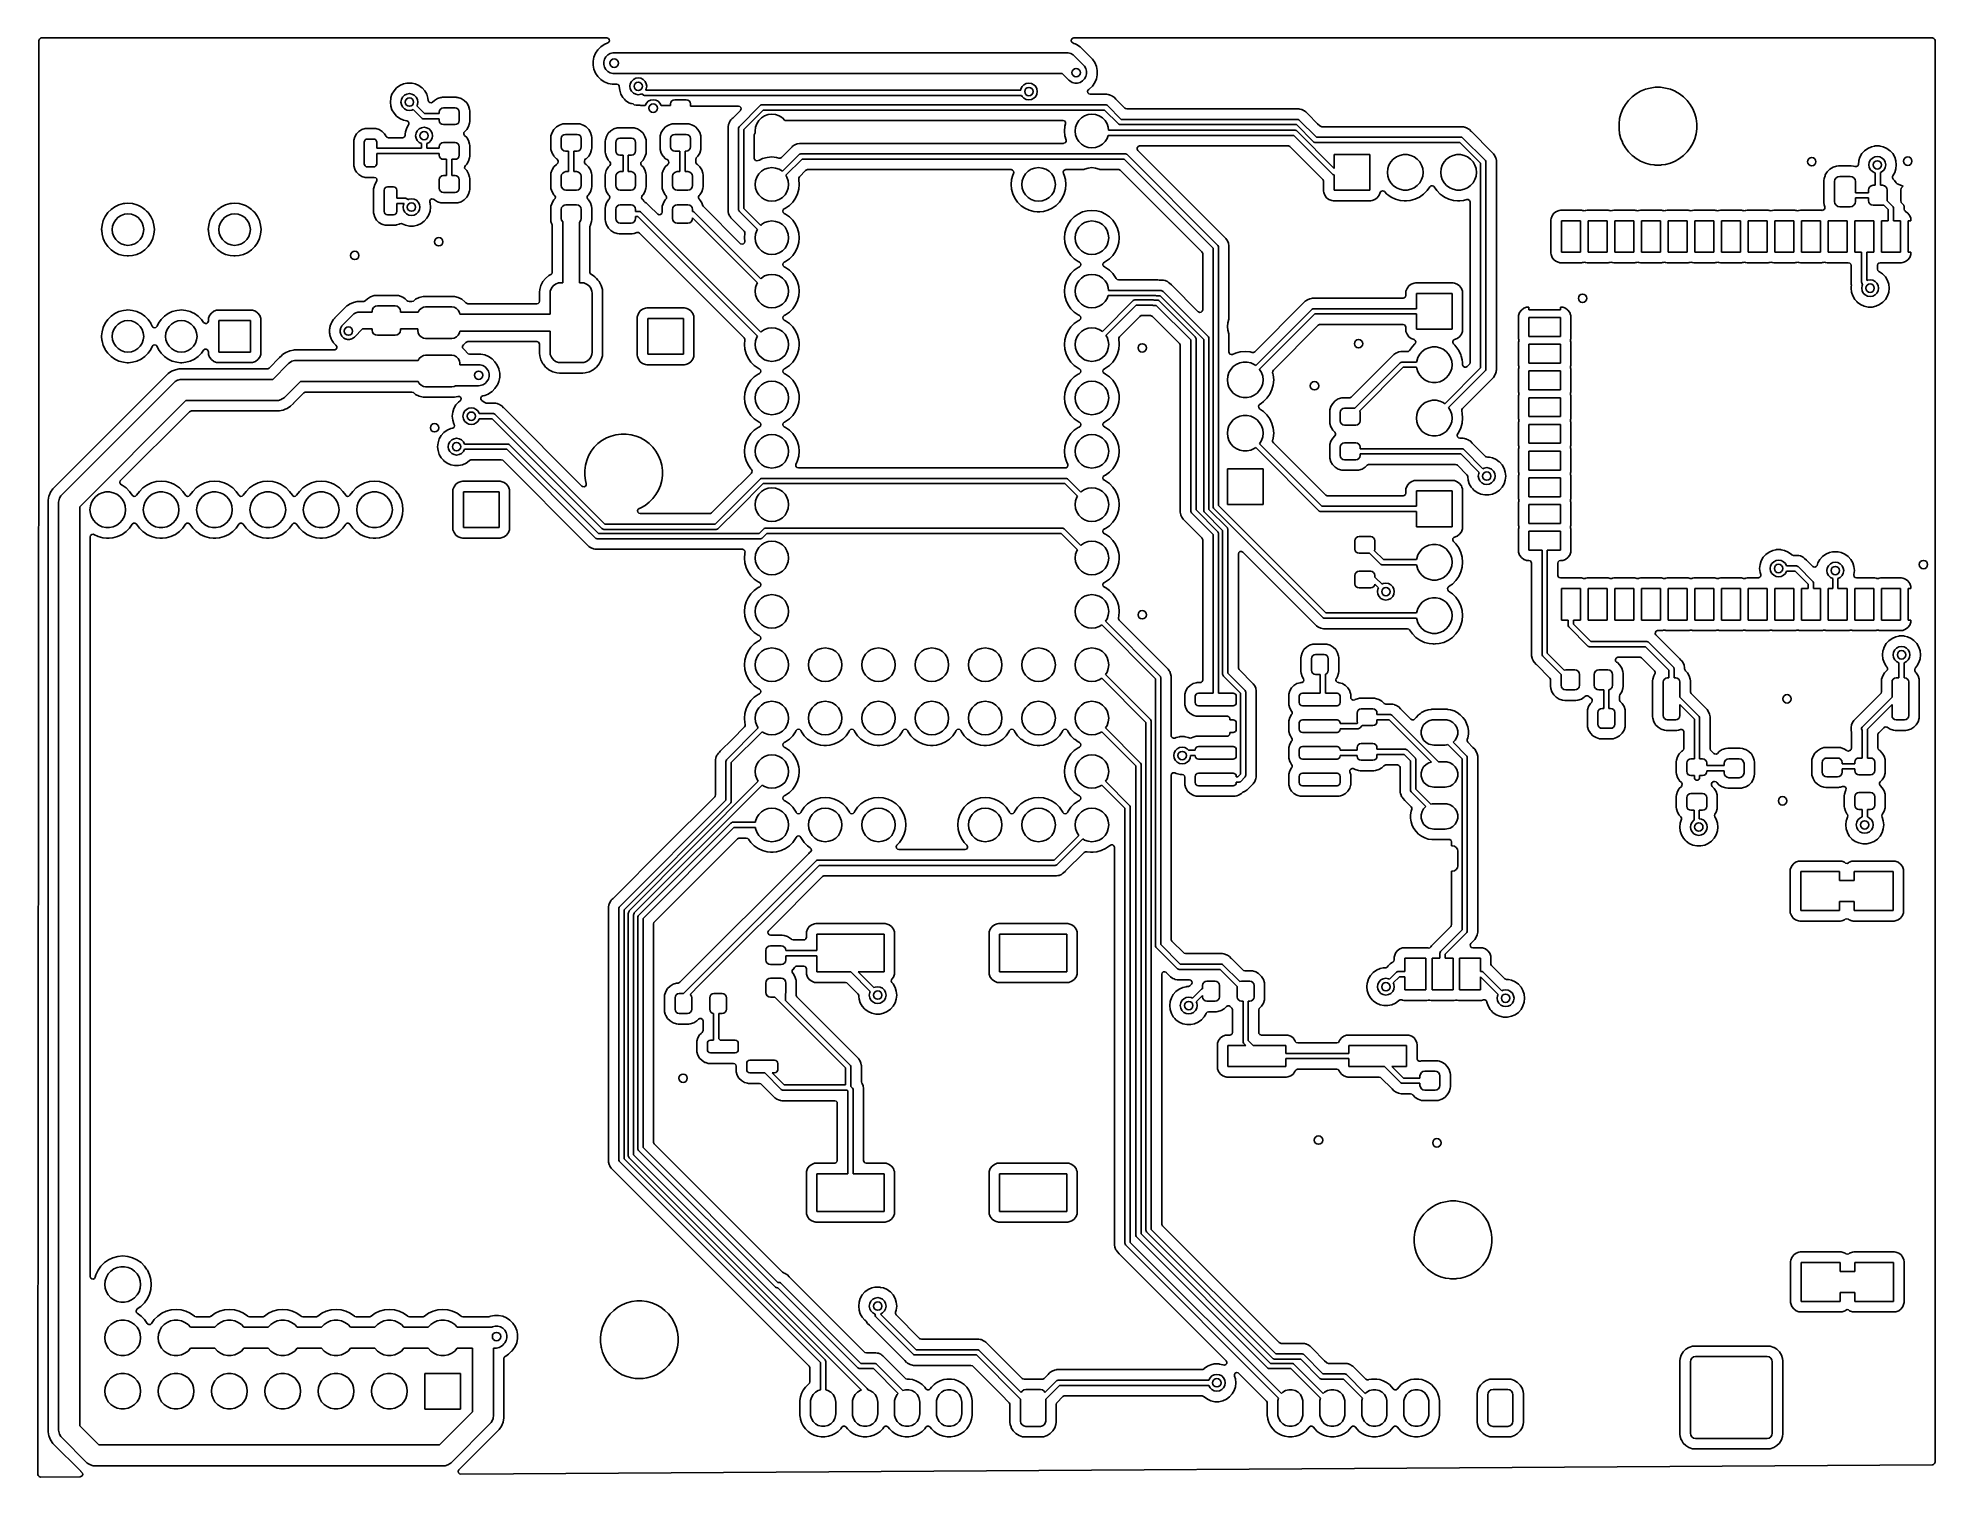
# Model space of a CAD drawing. Extents: x 0.52 to 4.07, y -3.31 to -0.61.
import ezdxf

# ---------------------------------------------------------------- set-up
doc = ezdxf.new("R2010")
doc.units = 0
doc.header["$MEASUREMENT"] = 0
doc.layers.add('BLACK', color=7, linetype='CONTINUOUS')

msp = doc.modelspace()

# ---------------------------------------------------------------- linework, layer by layer
at = {"layer": 'BLACK', "linetype": 'CONTINUOUS'}
for p, q in [((0.518, -0.805), (0.5182, -0.6171)), ((0.5182, -0.6171), (0.5189, -0.6145)), ((0.5189, -0.6145), (0.521, -0.6127)), ((0.521, -0.6127), (0.5231, -0.6122)), ((0.5231, -0.6122), (1.583, -0.6122)), ((1.5659, -0.6343), (1.5615, -0.6408)), ((1.5713, -0.6289), (1.5659, -0.6343)), ((1.5659, -0.6343), (1.5659, -0.6343)), ((1.5778, -0.6245), (1.5713, -0.6289)), ((1.5713, -0.6289), (1.5713, -0.6289)), ((1.5849, -0.6216), (1.5778, -0.6245)), ((1.5778, -0.6245), (1.5778, -0.6245)), ((1.583, -0.6122), (1.5856, -0.613)), ((1.5867, -0.6203), (1.5849, -0.6216)), ((1.5856, -0.613), (1.5874, -0.6151)), ((1.5878, -0.6178), (1.5867, -0.6203)), ((1.5874, -0.6151), (1.5878, -0.6178)), ((1.5889, -0.6413), (1.5939, -0.6399)), ((1.5939, -0.6399), (1.5965, -0.6398)), ((1.5965, -0.6398), (2.4449, -0.6398)), ((2.4449, -0.6398), (2.4475, -0.6399)), ((2.4475, -0.6399), (2.4475, -0.6399)), ((2.4475, -0.6399), (2.4524, -0.6413)), ((2.4535, -0.6173), (2.4541, -0.6146)), ((2.4543, -0.6199), (2.4535, -0.6173)), ((2.4541, -0.6146), (2.4562, -0.6127)), ((2.4565, -0.6216), (2.4543, -0.6199)), ((2.4562, -0.6127), (2.4583, -0.6122)), ((2.4585, -0.6224), (2.4565, -0.6216)), ((2.4583, -0.6122), (4.0679, -0.6122)), ((2.4607, -0.6234), (2.4585, -0.6224)), ((2.4635, -0.6245), (2.4607, -0.6234)), ((2.47, -0.6289), (2.4635, -0.6245)), ((2.4635, -0.6245), (2.4635, -0.6245)), ((2.4756, -0.6345), (2.47, -0.6289)), ((2.47, -0.6289), (2.47, -0.6289)), ((2.4932, -0.6521), (2.4756, -0.6345)), ((2.4756, -0.6345), (2.4756, -0.6345)), ((4.0679, -0.6122), (4.0706, -0.613)), ((4.0706, -0.613), (4.0724, -0.6151)), ((4.0724, -0.6151), (4.0728, -0.6171)), ((4.0728, -0.6171), (4.0728, -3.2806)), ((1.5586, -0.648), (1.5571, -0.6556)), ((1.5571, -0.6556), (1.5571, -0.6556)), ((1.5571, -0.6556), (1.5571, -0.6633)), ((1.5571, -0.6633), (1.5571, -0.6633)), ((1.5571, -0.6633), (1.5571, -0.6633)), ((1.5571, -0.6633), (1.5586, -0.6709)), ((1.5615, -0.6408), (1.5586, -0.648)), ((1.5586, -0.648), (1.5586, -0.648)), ((1.5586, -0.6709), (1.5586, -0.6709)), ((1.5586, -0.6709), (1.5615, -0.6781)), ((1.5615, -0.6408), (1.5615, -0.6408)), ((1.5769, -0.6569), (1.5783, -0.6519)), ((1.5769, -0.662), (1.5769, -0.6569)), ((1.5783, -0.667), (1.5769, -0.662)), ((1.5783, -0.6519), (1.5808, -0.6475)), ((1.5808, -0.6714), (1.5783, -0.667)), ((1.5808, -0.6475), (1.5845, -0.6438)), ((1.5845, -0.6751), (1.5808, -0.6714)), ((1.5845, -0.6438), (1.5889, -0.6413)), ((1.5889, -0.6776), (1.5845, -0.6751)), ((2.4524, -0.6413), (2.4569, -0.6438)), ((2.4569, -0.6438), (2.4569, -0.6438)), ((2.4569, -0.6438), (2.4588, -0.6455)), ((2.4588, -0.6455), (2.4765, -0.6632)), ((2.4765, -0.6632), (2.4782, -0.6652)), ((2.4782, -0.6652), (2.4808, -0.6696)), ((2.4808, -0.6696), (2.4821, -0.6746)), ((2.4821, -0.6746), (2.4821, -0.6797)), ((2.4975, -0.6585), (2.4932, -0.6521)), ((2.4932, -0.6521), (2.4932, -0.6521)), ((2.5005, -0.6657), (2.4975, -0.6585)), ((2.4975, -0.6585), (2.4975, -0.6585)), ((2.4975, -0.6585), (2.4975, -0.6585)), ((2.502, -0.6733), (2.5005, -0.6657)), ((2.5005, -0.6657), (2.5005, -0.6657)), ((2.502, -0.681), (2.502, -0.6733)), ((2.502, -0.6733), (2.502, -0.6733)), ((2.502, -0.6733), (2.502, -0.6733)), ((1.1887, -0.7058), (1.1838, -0.7113)), ((1.1948, -0.7014), (1.1887, -0.7058)), ((1.2016, -0.6984), (1.1948, -0.7014)), ((1.1948, -0.7014), (1.1948, -0.7014)), ((1.2076, -0.6971), (1.2016, -0.6984)), ((1.2016, -0.6984), (1.2016, -0.6984)), ((1.2089, -0.6968), (1.2076, -0.6971)), ((1.2163, -0.6968), (1.2089, -0.6968)), ((1.2179, -0.6972), (1.2163, -0.6968)), ((1.2236, -0.6984), (1.2179, -0.6972)), ((1.2304, -0.7014), (1.2236, -0.6984)), ((1.2236, -0.6984), (1.2236, -0.6984)), ((1.2356, -0.7052), (1.2304, -0.7014)), ((1.2304, -0.7014), (1.2304, -0.7014)), ((1.2365, -0.7058), (1.2356, -0.7052)), ((1.2414, -0.7113), (1.2365, -0.7058)), ((1.5615, -0.6781), (1.5615, -0.6781)), ((1.5615, -0.6781), (1.5659, -0.6846)), ((1.5659, -0.6846), (1.5659, -0.6846)), ((1.5659, -0.6846), (1.5713, -0.69)), ((1.5713, -0.69), (1.5713, -0.69)), ((1.5713, -0.69), (1.5778, -0.6944)), ((1.5778, -0.6944), (1.5778, -0.6944)), ((1.5778, -0.6944), (1.5838, -0.6968)), ((1.5838, -0.6968), (1.585, -0.6973)), ((1.585, -0.6973), (1.585, -0.6973)), ((1.585, -0.6973), (1.585, -0.6973)), ((1.585, -0.6973), (1.5926, -0.6988)), ((1.5939, -0.679), (1.5889, -0.6776)), ((1.5926, -0.6988), (1.5926, -0.6988)), ((1.5926, -0.6988), (1.6013, -0.6988)), ((1.5965, -0.6791), (1.5939, -0.679)), ((2.4367, -0.6791), (1.5965, -0.6791)), ((1.6013, -0.6988), (1.6039, -0.6996)), ((1.6039, -0.6996), (1.6057, -0.7017)), ((1.6057, -0.7017), (1.6061, -0.7032)), ((1.6061, -0.7032), (1.6069, -0.7102)), ((1.6069, -0.7102), (1.6069, -0.7102)), ((1.6069, -0.7102), (1.6092, -0.7173)), ((1.626, -0.7028), (1.6268, -0.6979)), ((1.6268, -0.7076), (1.626, -0.7028)), ((1.6268, -0.6979), (1.629, -0.6935)), ((1.629, -0.712), (1.6268, -0.7076)), ((1.629, -0.6935), (1.6325, -0.69)), ((1.6325, -0.69), (1.6369, -0.6878)), ((1.6369, -0.6878), (1.6417, -0.687)), ((1.6417, -0.687), (1.6466, -0.6878)), ((1.6466, -0.6878), (1.651, -0.69)), ((1.651, -0.69), (1.6545, -0.6935)), ((1.6545, -0.6935), (1.6567, -0.6979)), ((1.6567, -0.7076), (1.6556, -0.7097)), ((1.6556, -0.7097), (1.6561, -0.7102)), ((1.6561, -0.7102), (2.3586, -0.7102)), ((1.6567, -0.6979), (1.6575, -0.7028)), ((1.6575, -0.7028), (1.6567, -0.7076)), ((2.3586, -0.7102), (2.359, -0.7077)), ((2.359, -0.7077), (2.3613, -0.7033)), ((2.3613, -0.7033), (2.3648, -0.6999)), ((2.3648, -0.6999), (2.3691, -0.6976)), ((2.3691, -0.6976), (2.374, -0.6969)), ((2.374, -0.6969), (2.3789, -0.6976)), ((2.3789, -0.6976), (2.3833, -0.6999)), ((2.3833, -0.6999), (2.3868, -0.7033)), ((2.3868, -0.7033), (2.389, -0.7077)), ((2.389, -0.7077), (2.3898, -0.7126)), ((2.4487, -0.6911), (2.4367, -0.6791)), ((2.4506, -0.6928), (2.4487, -0.6911)), ((2.4551, -0.6954), (2.4506, -0.6928)), ((2.46, -0.6967), (2.4551, -0.6954)), ((2.4652, -0.6967), (2.46, -0.6967)), ((2.4701, -0.6954), (2.4652, -0.6967)), ((2.4746, -0.6928), (2.4701, -0.6954)), ((2.4782, -0.6891), (2.4746, -0.6928)), ((2.4808, -0.6847), (2.4782, -0.6891)), ((2.4821, -0.6797), (2.4808, -0.6847)), ((2.4841, -0.7121), (2.4852, -0.7096)), ((2.4852, -0.7096), (2.4862, -0.7088)), ((2.4862, -0.7088), (2.4869, -0.7083)), ((2.4869, -0.7083), (2.4877, -0.7078)), ((2.4877, -0.7078), (2.4932, -0.7023)), ((2.4932, -0.7023), (2.4975, -0.6958)), ((2.4975, -0.6958), (2.5005, -0.6887)), ((2.5005, -0.6887), (2.502, -0.681)), ((3.5297, -0.7084), (3.5209, -0.7121)), ((3.5389, -0.706), (3.5297, -0.7084)), ((3.5484, -0.7047), (3.5389, -0.706)), ((3.5579, -0.7047), (3.5484, -0.7047)), ((3.5484, -0.7047), (3.5484, -0.7047)), ((3.5674, -0.706), (3.5579, -0.7047)), ((3.5579, -0.7047), (3.5579, -0.7047)), ((3.5766, -0.7084), (3.5674, -0.706)), ((3.5854, -0.7121), (3.5766, -0.7084)), ((1.1777, -0.7249), (1.177, -0.7323)), ((1.177, -0.7323), (1.1777, -0.7397)), ((1.1781, -0.7237), (1.1777, -0.7249)), ((1.1777, -0.7397), (1.1777, -0.7397)), ((1.1777, -0.7397), (1.18, -0.7468)), ((1.18, -0.7178), (1.1781, -0.7237)), ((1.1838, -0.7113), (1.18, -0.7178)), ((1.18, -0.7178), (1.18, -0.7178)), ((1.18, -0.7468), (1.18, -0.7468)), ((1.18, -0.7468), (1.1838, -0.7532)), ((1.1969, -0.7323), (1.1976, -0.7274)), ((1.1976, -0.7371), (1.1969, -0.7323)), ((1.1976, -0.7274), (1.1999, -0.723)), ((1.1999, -0.7415), (1.1976, -0.7371)), ((1.1999, -0.723), (1.2033, -0.7195)), ((1.2033, -0.745), (1.1999, -0.7415)), ((1.2033, -0.7195), (1.2077, -0.7173)), ((1.2077, -0.7473), (1.2033, -0.745)), ((1.2077, -0.7173), (1.2126, -0.7165)), ((1.2126, -0.7165), (1.2175, -0.7173)), ((1.2175, -0.7173), (1.2219, -0.7195)), ((1.2196, -0.7462), (1.2175, -0.7473)), ((1.2357, -0.7623), (1.2196, -0.7462)), ((1.2219, -0.7195), (1.2253, -0.723)), ((1.2253, -0.723), (1.2276, -0.7274)), ((1.2276, -0.7371), (1.2265, -0.7392)), ((1.2265, -0.7392), (1.2412, -0.7539)), ((1.2276, -0.7274), (1.2283, -0.7323)), ((1.2283, -0.7323), (1.2276, -0.7371)), ((1.2452, -0.7178), (1.2414, -0.7113)), ((1.2475, -0.7249), (1.2452, -0.7178)), ((1.2479, -0.7291), (1.2475, -0.7249)), ((1.2479, -0.7294), (1.2479, -0.7291)), ((1.2489, -0.7318), (1.2479, -0.7294)), ((1.2511, -0.7334), (1.2489, -0.7318)), ((1.2538, -0.7336), (1.2511, -0.7334)), ((1.2562, -0.7323), (1.2538, -0.7336)), ((1.2594, -0.7291), (1.2562, -0.7323)), ((1.2652, -0.7257), (1.2594, -0.7291)), ((1.2716, -0.7237), (1.2652, -0.7257)), ((1.2693, -0.748), (1.271, -0.7454)), ((1.271, -0.7454), (1.2736, -0.7437)), ((1.2736, -0.7235), (1.2716, -0.7237)), ((1.2743, -0.7234), (1.2736, -0.7235)), ((1.2736, -0.7437), (1.2766, -0.7431)), ((1.3005, -0.7234), (1.2743, -0.7234)), ((1.2766, -0.7431), (1.2982, -0.7431)), ((1.2982, -0.7431), (1.3012, -0.7437)), ((1.3013, -0.7235), (1.3005, -0.7234)), ((1.3012, -0.7437), (1.3038, -0.7454)), ((1.3032, -0.7237), (1.3013, -0.7235)), ((1.3034, -0.7237), (1.3032, -0.7237)), ((1.3032, -0.7237), (1.3032, -0.7237)), ((1.3032, -0.7237), (1.3032, -0.7237)), ((1.3096, -0.7257), (1.3034, -0.7237)), ((1.3038, -0.7454), (1.3055, -0.748)), ((1.3154, -0.7291), (1.3096, -0.7257)), ((1.3201, -0.7339), (1.3154, -0.7291)), ((1.3236, -0.7396), (1.3201, -0.7339)), ((1.3201, -0.7339), (1.3201, -0.7339)), ((1.3201, -0.7339), (1.3201, -0.7339)), ((1.3256, -0.746), (1.3236, -0.7396)), ((1.3258, -0.7488), (1.3256, -0.746)), ((1.6092, -0.7173), (1.6092, -0.7173)), ((1.6092, -0.7173), (1.6129, -0.7237)), ((1.6129, -0.7237), (1.6158, -0.7269)), ((1.6158, -0.7269), (1.6179, -0.7292)), ((1.6179, -0.7292), (1.6239, -0.7336)), ((1.6239, -0.7336), (1.6239, -0.7336)), ((1.6239, -0.7336), (1.6275, -0.7352)), ((1.6275, -0.7352), (1.6289, -0.7352)), ((1.6289, -0.7352), (1.632, -0.7358)), ((1.6325, -0.7155), (1.629, -0.712)), ((1.632, -0.7358), (1.6343, -0.7374)), ((1.6369, -0.7177), (1.6325, -0.7155)), ((1.6343, -0.7374), (1.638, -0.7382)), ((1.6417, -0.7185), (1.6369, -0.7177)), ((1.638, -0.7382), (1.638, -0.7382)), ((1.638, -0.7382), (1.6445, -0.7382)), ((1.6466, -0.7177), (1.6417, -0.7185)), ((1.6445, -0.7382), (1.6464, -0.7386)), ((1.6464, -0.7386), (1.6468, -0.7387)), ((1.6487, -0.7167), (1.6466, -0.7177)), ((1.6468, -0.7387), (1.6547, -0.7387)), ((1.6506, -0.7186), (1.6487, -0.7167)), ((1.6514, -0.7192), (1.6506, -0.7186)), ((1.6531, -0.7199), (1.6514, -0.7192)), ((1.6541, -0.72), (1.6531, -0.7199)), ((1.6531, -0.7199), (1.6531, -0.7199)), ((2.3603, -0.72), (1.6541, -0.72)), ((1.6547, -0.7387), (1.6569, -0.7344)), ((1.6569, -0.7344), (1.6604, -0.7309)), ((1.6604, -0.7309), (1.6648, -0.7287)), ((1.6648, -0.7287), (1.6697, -0.7279)), ((1.6697, -0.7279), (1.6746, -0.7287)), ((1.6746, -0.7287), (1.6789, -0.7309)), ((1.6789, -0.7309), (1.6824, -0.7344)), ((1.6824, -0.7344), (1.6846, -0.7387)), ((1.6846, -0.7387), (1.7022, -0.7387)), ((1.7022, -0.7358), (1.7028, -0.7328)), ((1.7022, -0.7387), (1.7022, -0.7358)), ((1.7028, -0.7328), (1.7045, -0.7302)), ((1.7045, -0.7302), (1.707, -0.7285)), ((1.707, -0.7285), (1.71, -0.7279)), ((1.71, -0.7279), (1.7317, -0.7279)), ((1.7317, -0.7279), (1.7347, -0.7285)), ((1.7347, -0.7285), (1.7373, -0.7302)), ((1.7373, -0.7302), (1.739, -0.7328)), ((1.739, -0.7328), (1.7396, -0.7358)), ((1.7396, -0.7358), (1.7396, -0.7397)), ((1.7396, -0.7397), (1.8298, -0.7397)), ((1.8298, -0.7397), (1.8324, -0.7405)), ((1.8312, -0.778), (1.8703, -0.7388)), ((1.8324, -0.7405), (1.8342, -0.7426)), ((1.8346, -0.7453), (1.8334, -0.7478)), ((1.8342, -0.7426), (1.8346, -0.7453)), ((1.8703, -0.7388), (1.871, -0.7382)), ((1.871, -0.7382), (1.8727, -0.7375)), ((1.871, -0.7382), (1.871, -0.7382)), ((1.8727, -0.7375), (1.8728, -0.7375)), ((1.8728, -0.7375), (1.8738, -0.7374)), ((1.8728, -0.7375), (1.8728, -0.7375)), ((1.8738, -0.7374), (2.5179, -0.7374)), ((2.3613, -0.7219), (2.3603, -0.72)), ((2.3648, -0.7253), (2.3613, -0.7219)), ((2.3691, -0.7276), (2.3648, -0.7253)), ((2.374, -0.7283), (2.3691, -0.7276)), ((2.3789, -0.7276), (2.374, -0.7283)), ((2.3833, -0.7253), (2.3789, -0.7276)), ((2.3868, -0.7219), (2.3833, -0.7253)), ((2.389, -0.7175), (2.3868, -0.7219)), ((2.3898, -0.7126), (2.389, -0.7175)), ((2.4845, -0.7148), (2.4841, -0.7121)), ((2.4863, -0.7169), (2.4845, -0.7148)), ((2.4889, -0.7177), (2.4863, -0.7169)), ((2.5203, -0.7177), (2.4889, -0.7177)), ((2.5179, -0.7374), (2.5189, -0.7375)), ((2.5189, -0.7375), (2.5189, -0.7375)), ((2.5189, -0.7375), (2.519, -0.7375)), ((2.519, -0.7375), (2.5206, -0.7382)), ((2.5227, -0.7182), (2.5203, -0.7177)), ((2.5203, -0.7177), (2.5203, -0.7177)), ((2.5203, -0.7177), (2.5203, -0.7177)), ((2.5206, -0.7382), (2.5206, -0.7382)), ((2.5206, -0.7382), (2.5214, -0.7388)), ((2.5214, -0.7388), (2.5473, -0.7648)), ((2.5247, -0.7186), (2.5227, -0.7182)), ((2.5251, -0.7186), (2.5247, -0.7186)), ((2.5264, -0.7192), (2.5251, -0.7186)), ((2.5296, -0.7205), (2.5264, -0.7192)), ((2.5316, -0.7218), (2.5296, -0.7205)), ((2.5296, -0.7205), (2.5296, -0.7205)), ((2.5296, -0.7205), (2.5296, -0.7205)), ((2.5296, -0.7205), (2.5296, -0.7205)), ((2.5336, -0.7232), (2.5316, -0.7218)), ((2.537, -0.7266), (2.5336, -0.7232)), ((2.5336, -0.7232), (2.5336, -0.7232)), ((2.5336, -0.7232), (2.5336, -0.7232)), ((2.5373, -0.7269), (2.537, -0.7266)), ((2.537, -0.7266), (2.537, -0.7266)), ((2.554, -0.7436), (2.5373, -0.7269)), ((2.5373, -0.7269), (2.5373, -0.7269)), ((2.5373, -0.7269), (2.5373, -0.7269)), ((2.5549, -0.7443), (2.554, -0.7436)), ((2.5575, -0.7451), (2.5549, -0.7443)), ((2.8798, -0.7451), (2.5575, -0.7451)), ((2.8822, -0.7455), (2.8798, -0.7451)), ((2.8798, -0.7451), (2.8798, -0.7451)), ((2.8798, -0.7451), (2.8798, -0.7451)), ((2.8846, -0.746), (2.8822, -0.7455)), ((2.8858, -0.7465), (2.8846, -0.746)), ((2.8846, -0.746), (2.8846, -0.746)), ((2.8846, -0.746), (2.8846, -0.746)), ((2.8883, -0.7476), (2.8858, -0.7465)), ((2.8858, -0.7465), (2.8858, -0.7465)), ((3.4877, -0.7453), (3.484, -0.7541)), ((3.4924, -0.737), (3.4877, -0.7453)), ((3.4877, -0.7453), (3.4877, -0.7453)), ((3.4983, -0.7294), (3.4924, -0.737)), ((3.505, -0.7227), (3.4983, -0.7294)), ((3.4983, -0.7294), (3.4983, -0.7294)), ((3.5126, -0.7169), (3.505, -0.7227)), ((3.505, -0.7227), (3.505, -0.7227)), ((3.5209, -0.7121), (3.5126, -0.7169)), ((3.5209, -0.7121), (3.5209, -0.7121)), ((3.5863, -0.7126), (3.5854, -0.7121)), ((3.5854, -0.7121), (3.5854, -0.7121)), ((3.5937, -0.7169), (3.5863, -0.7126)), ((3.6013, -0.7227), (3.5937, -0.7169)), ((3.5937, -0.7169), (3.5937, -0.7169)), ((3.5937, -0.7169), (3.5937, -0.7169)), ((3.608, -0.7294), (3.6013, -0.7227)), ((3.6013, -0.7227), (3.6013, -0.7227)), ((3.6139, -0.737), (3.608, -0.7294)), ((3.608, -0.7294), (3.608, -0.7294)), ((3.6186, -0.7453), (3.6139, -0.737)), ((3.6223, -0.7541), (3.6186, -0.7453)), ((1.1298, -0.7821), (1.1236, -0.7839)), ((1.1313, -0.782), (1.1298, -0.7821)), ((1.1298, -0.7821), (1.1298, -0.7821)), ((1.1483, -0.782), (1.1313, -0.782)), ((1.1313, -0.782), (1.1313, -0.782)), ((1.1497, -0.7821), (1.1483, -0.782)), ((1.1483, -0.782), (1.1483, -0.782)), ((1.1559, -0.7839), (1.1497, -0.7821)), ((1.1497, -0.7821), (1.1497, -0.7821)), ((1.1838, -0.7532), (1.1887, -0.7588)), ((1.1887, -0.7588), (1.1948, -0.7632)), ((1.1948, -0.7632), (1.1948, -0.7632)), ((1.1948, -0.7632), (1.2016, -0.7662)), ((1.2016, -0.7662), (1.2016, -0.7662)), ((1.2016, -0.7662), (1.2016, -0.7662)), ((1.2016, -0.7662), (1.2079, -0.7675)), ((1.2076, -0.7808), (1.2053, -0.7879)), ((1.2111, -0.7747), (1.2076, -0.7808)), ((1.2076, -0.7808), (1.2076, -0.7808)), ((1.2126, -0.748), (1.2077, -0.7473)), ((1.2079, -0.7675), (1.2103, -0.7688)), ((1.2103, -0.7688), (1.2116, -0.7712)), ((1.2114, -0.774), (1.2111, -0.7747)), ((1.2116, -0.7712), (1.2114, -0.774)), ((1.2175, -0.7473), (1.2126, -0.748)), ((1.2309, -0.7825), (1.2353, -0.7803)), ((1.2353, -0.7803), (1.2402, -0.7795)), ((1.2364, -0.763), (1.2357, -0.7623)), ((1.2364, -0.763), (1.2364, -0.763)), ((1.2377, -0.7635), (1.2364, -0.763)), ((1.2382, -0.7637), (1.2377, -0.7635)), ((1.2392, -0.7638), (1.2382, -0.7637)), ((1.2382, -0.7637), (1.2382, -0.7637)), ((1.2687, -0.7638), (1.2392, -0.7638)), ((1.2402, -0.7795), (1.245, -0.7803)), ((1.2412, -0.7539), (1.2687, -0.7539)), ((1.245, -0.7803), (1.2494, -0.7825)), ((1.2687, -0.751), (1.2693, -0.748)), ((1.2687, -0.7539), (1.2687, -0.751)), ((1.2687, -0.7667), (1.2687, -0.7638)), ((1.2693, -0.7697), (1.2687, -0.7667)), ((1.271, -0.7723), (1.2693, -0.7697)), ((1.2736, -0.774), (1.271, -0.7723)), ((1.2766, -0.7746), (1.2736, -0.774)), ((1.2982, -0.7746), (1.2766, -0.7746)), ((1.3012, -0.774), (1.2982, -0.7746)), ((1.3038, -0.7723), (1.3012, -0.774)), ((1.3055, -0.7697), (1.3038, -0.7723)), ((1.3055, -0.748), (1.3061, -0.751)), ((1.3061, -0.7667), (1.3055, -0.7697)), ((1.3061, -0.751), (1.3061, -0.7667)), ((1.3201, -0.7839), (1.3236, -0.7781)), ((1.3236, -0.7781), (1.3256, -0.7717)), ((1.3256, -0.7717), (1.3258, -0.769)), ((1.3258, -0.769), (1.3258, -0.7488)), ((1.4882, -0.7789), (1.4834, -0.7836)), ((1.4939, -0.7754), (1.4882, -0.7789)), ((1.5003, -0.7734), (1.4939, -0.7754)), ((1.5023, -0.7732), (1.5003, -0.7734)), ((1.5031, -0.7732), (1.5023, -0.7732)), ((1.5292, -0.7732), (1.5031, -0.7732)), ((1.53, -0.7732), (1.5292, -0.7732)), ((1.532, -0.7734), (1.53, -0.7732)), ((1.5384, -0.7754), (1.532, -0.7734)), ((1.532, -0.7734), (1.532, -0.7734)), ((1.532, -0.7734), (1.532, -0.7734)), ((1.5422, -0.7777), (1.5384, -0.7754)), ((1.5441, -0.7789), (1.5422, -0.7777)), ((1.5488, -0.7836), (1.5441, -0.7789)), ((1.6023, -0.7807), (1.5959, -0.7827)), ((1.6043, -0.7806), (1.6023, -0.7807)), ((1.6051, -0.7805), (1.6043, -0.7806)), ((1.6312, -0.7805), (1.6051, -0.7805)), ((1.632, -0.7806), (1.6312, -0.7805)), ((1.6339, -0.7807), (1.632, -0.7806)), ((1.6379, -0.782), (1.6339, -0.7807)), ((1.6339, -0.7807), (1.6339, -0.7807)), ((1.6339, -0.7807), (1.6339, -0.7807)), ((1.6403, -0.7827), (1.6379, -0.782)), ((1.6929, -0.7789), (1.6882, -0.7836)), ((1.6986, -0.7754), (1.6929, -0.7789)), ((1.705, -0.7734), (1.6986, -0.7754)), ((1.7071, -0.7732), (1.705, -0.7734)), ((1.7078, -0.7732), (1.7071, -0.7732)), ((1.7339, -0.7732), (1.7078, -0.7732)), ((1.7348, -0.7732), (1.7339, -0.7732)), ((1.7367, -0.7734), (1.7348, -0.7732)), ((1.7431, -0.7754), (1.7367, -0.7734)), ((1.7367, -0.7734), (1.7367, -0.7734)), ((1.7367, -0.7734), (1.7367, -0.7734)), ((1.747, -0.7777), (1.7431, -0.7754)), ((1.7488, -0.7789), (1.747, -0.7777)), ((1.7536, -0.7836), (1.7488, -0.7789)), ((1.811, -0.7743), (1.81, -0.779)), ((1.81, -0.779), (1.81, -0.779)), ((1.81, -0.779), (1.81, -0.9312)), ((1.8119, -0.7721), (1.811, -0.7743)), ((1.811, -0.7743), (1.811, -0.7743)), ((1.8128, -0.7699), (1.8119, -0.7721)), ((1.8142, -0.7677), (1.8128, -0.7698)), ((1.8128, -0.7698), (1.8128, -0.7699)), ((1.8155, -0.7658), (1.8142, -0.7677)), ((1.8142, -0.7677), (1.8142, -0.7677)), ((1.818, -0.7633), (1.8155, -0.7658)), ((1.8189, -0.7623), (1.818, -0.7633)), ((1.8332, -0.7481), (1.8189, -0.7623)), ((1.8189, -0.7623), (1.8189, -0.7623)), ((1.8297, -0.7815), (1.8298, -0.7805)), ((1.8297, -0.9336), (1.8297, -0.7815)), ((1.8298, -0.7805), (1.8306, -0.7787)), ((1.8306, -0.7787), (1.8312, -0.778)), ((1.8306, -0.7787), (1.8306, -0.7787)), ((1.8334, -0.7478), (1.8332, -0.7481)), ((1.8758, -0.7472), (1.8396, -0.7835)), ((1.8606, -0.7866), (1.8614, -0.7796)), ((1.8614, -0.7796), (1.8637, -0.7729)), ((1.8637, -0.7729), (1.8675, -0.767)), ((1.8675, -0.767), (1.8725, -0.762)), ((1.8725, -0.762), (1.8785, -0.7582)), ((2.5159, -0.7472), (1.8758, -0.7472)), ((1.8785, -0.7582), (1.8851, -0.7559)), ((1.8851, -0.7559), (1.8921, -0.7551)), ((1.8921, -0.7551), (1.8991, -0.7559)), ((1.8991, -0.7559), (1.9058, -0.7582)), ((1.9058, -0.7582), (1.9118, -0.762)), ((1.9118, -0.762), (1.9167, -0.7669)), ((1.9167, -0.7669), (2.438, -0.7669)), ((2.438, -0.7669), (2.4407, -0.7677)), ((2.4407, -0.7677), (2.4425, -0.7698)), ((2.4415, -0.7777), (2.4407, -0.7866)), ((2.4427, -0.7731), (2.4415, -0.7777)), ((2.4415, -0.7777), (2.4415, -0.7777)), ((2.4425, -0.7698), (2.4429, -0.7725)), ((2.4429, -0.7725), (2.4427, -0.7731)), ((2.4606, -0.7866), (2.4614, -0.7796)), ((2.4614, -0.7796), (2.4637, -0.7729)), ((2.4637, -0.7729), (2.4675, -0.767)), ((2.4675, -0.767), (2.4725, -0.762)), ((2.4725, -0.762), (2.4785, -0.7582)), ((2.4785, -0.7582), (2.4851, -0.7559)), ((2.4851, -0.7559), (2.4921, -0.7551)), ((2.4921, -0.7551), (2.4991, -0.7559)), ((2.4991, -0.7559), (2.5058, -0.7582)), ((2.5058, -0.7582), (2.5118, -0.762)), ((2.5118, -0.762), (2.5168, -0.767)), ((2.5418, -0.7732), (2.5159, -0.7472)), ((2.5168, -0.767), (2.5205, -0.7729)), ((2.5205, -0.7729), (2.5228, -0.7796)), ((2.5228, -0.7796), (2.5234, -0.7851)), ((2.5425, -0.7738), (2.5418, -0.7732)), ((2.5436, -0.7742), (2.5425, -0.7738)), ((2.5425, -0.7738), (2.5425, -0.7738)), ((2.5443, -0.7745), (2.5436, -0.7742)), ((2.5453, -0.7746), (2.5443, -0.7745)), ((2.5443, -0.7745), (2.5443, -0.7745)), ((2.8754, -0.7746), (2.5453, -0.7746)), ((2.5473, -0.7648), (2.8774, -0.7648)), ((2.9074, -0.8066), (2.8754, -0.7746)), ((2.8774, -0.7648), (2.8784, -0.7649)), ((2.8784, -0.7649), (2.8784, -0.7649)), ((2.8784, -0.7649), (2.8789, -0.7651)), ((2.8789, -0.7651), (2.8802, -0.7656)), ((2.8802, -0.7656), (2.8802, -0.7656)), ((2.8802, -0.7656), (2.8809, -0.7662)), ((2.8809, -0.7662), (2.9129, -0.7982)), ((2.889, -0.7478), (2.8883, -0.7476)), ((2.8891, -0.7479), (2.889, -0.7478)), ((2.8904, -0.7488), (2.8891, -0.7479)), ((2.8911, -0.7492), (2.8904, -0.7488)), ((2.8931, -0.7506), (2.8911, -0.7492)), ((2.8965, -0.754), (2.8931, -0.7506)), ((2.8931, -0.7506), (2.8931, -0.7506)), ((2.8931, -0.7506), (2.8931, -0.7506)), ((2.8968, -0.7543), (2.8965, -0.754)), ((2.8965, -0.754), (2.8965, -0.754)), ((2.9153, -0.7728), (2.8968, -0.7543)), ((2.8968, -0.7543), (2.8968, -0.7543)), ((2.8968, -0.7543), (2.8968, -0.7543)), ((2.9197, -0.7771), (2.9153, -0.7728)), ((2.9205, -0.7777), (2.9197, -0.7771)), ((2.9231, -0.7785), (2.9205, -0.7777)), ((3.1866, -0.7785), (2.9231, -0.7785)), ((3.1883, -0.7789), (3.1866, -0.7785)), ((3.1866, -0.7785), (3.1866, -0.7785)), ((3.1866, -0.7785), (3.1866, -0.7785)), ((3.189, -0.779), (3.1883, -0.7789)), ((3.1909, -0.7794), (3.189, -0.779)), ((3.1913, -0.7795), (3.1909, -0.7794)), ((3.1927, -0.78), (3.1913, -0.7795)), ((3.1945, -0.7808), (3.1927, -0.78)), ((3.1958, -0.7813), (3.1945, -0.7808)), ((3.1976, -0.7825), (3.1958, -0.7813)), ((3.1958, -0.7813), (3.1958, -0.7813)), ((3.4815, -0.7633), (3.4803, -0.7728)), ((3.4803, -0.7728), (3.4803, -0.7823)), ((3.4803, -0.7823), (3.4815, -0.7918)), ((3.484, -0.7541), (3.4815, -0.7633)), ((3.6248, -0.7633), (3.6223, -0.7541)), ((3.626, -0.7728), (3.6248, -0.7633)), ((3.6248, -0.7918), (3.626, -0.7823)), ((3.626, -0.7823), (3.626, -0.7728)), ((0.5179, -0.9713), (0.518, -0.805)), ((1.1084, -0.8035), (1.1082, -0.805)), ((1.1082, -0.805), (1.1082, -0.8505)), ((1.1102, -0.7973), (1.1084, -0.8035)), ((1.1084, -0.8035), (1.1084, -0.8035)), ((1.1135, -0.7918), (1.1102, -0.7973)), ((1.1102, -0.7973), (1.1102, -0.7973)), ((1.118, -0.7872), (1.1135, -0.7918)), ((1.1135, -0.7918), (1.1135, -0.7918)), ((1.1236, -0.7839), (1.118, -0.7872)), ((1.118, -0.7872), (1.118, -0.7872)), ((1.1236, -0.7839), (1.1236, -0.7839)), ((1.128, -0.8076), (1.1284, -0.8053)), ((1.128, -0.8479), (1.128, -0.8076)), ((1.1284, -0.8053), (1.1297, -0.8034)), ((1.1297, -0.8034), (1.1316, -0.8021)), ((1.1316, -0.8021), (1.1339, -0.8017)), ((1.1339, -0.8017), (1.1457, -0.8017)), ((1.1457, -0.8017), (1.1479, -0.8021)), ((1.1479, -0.8021), (1.1498, -0.8034)), ((1.1498, -0.8034), (1.1511, -0.8053)), ((1.1511, -0.8053), (1.1516, -0.8076)), ((1.1516, -0.8076), (1.1516, -0.8189)), ((1.1615, -0.7872), (1.1559, -0.7839)), ((1.1559, -0.7839), (1.1559, -0.7839)), ((1.1661, -0.7918), (1.1615, -0.7872)), ((1.1615, -0.7872), (1.1615, -0.7872)), ((1.1683, -0.7955), (1.1661, -0.7918)), ((1.1661, -0.7918), (1.1661, -0.7918)), ((1.1661, -0.7918), (1.1661, -0.7918)), ((1.169, -0.7968), (1.1683, -0.7955)), ((1.1706, -0.7984), (1.169, -0.7968)), ((1.1732, -0.7992), (1.1706, -0.7984)), ((1.1997, -0.7992), (1.1732, -0.7992)), ((1.2013, -0.7989), (1.1997, -0.7992)), ((1.2035, -0.7974), (1.2013, -0.7989)), ((1.2046, -0.7948), (1.2035, -0.7974)), ((1.2048, -0.7924), (1.2046, -0.7948)), ((1.2053, -0.7879), (1.2048, -0.7924)), ((1.2053, -0.7879), (1.2053, -0.7879)), ((1.2244, -0.7953), (1.2252, -0.7904)), ((1.2252, -0.8001), (1.2244, -0.7953)), ((1.2252, -0.7904), (1.2274, -0.786)), ((1.2274, -0.8045), (1.2252, -0.8001)), ((1.2274, -0.786), (1.2309, -0.7825)), ((1.2309, -0.808), (1.2274, -0.8045)), ((1.2352, -0.8102), (1.2309, -0.808)), ((1.2352, -0.8189), (1.2352, -0.8102)), ((1.2494, -0.808), (1.2451, -0.8102)), ((1.2451, -0.8102), (1.2451, -0.8189)), ((1.2494, -0.7825), (1.2529, -0.786)), ((1.2529, -0.8045), (1.2494, -0.808)), ((1.2529, -0.786), (1.2551, -0.7904)), ((1.2551, -0.8001), (1.2529, -0.8045)), ((1.2551, -0.7904), (1.2559, -0.7953)), ((1.2559, -0.7953), (1.2551, -0.8001)), ((1.2687, -0.8159), (1.2693, -0.8129)), ((1.2687, -0.8189), (1.2687, -0.8159)), ((1.2693, -0.8129), (1.271, -0.8104)), ((1.271, -0.8104), (1.2736, -0.8087)), ((1.2736, -0.8087), (1.2766, -0.8081)), ((1.2766, -0.8081), (1.2982, -0.8081)), ((1.2982, -0.8081), (1.3012, -0.8087)), ((1.3012, -0.8087), (1.3038, -0.8104)), ((1.3038, -0.8104), (1.3055, -0.8129)), ((1.3055, -0.8129), (1.3061, -0.8159)), ((1.3061, -0.8159), (1.3061, -0.8317)), ((1.3148, -0.7924), (1.315, -0.7896)), ((1.3161, -0.7948), (1.3148, -0.7924)), ((1.315, -0.7896), (1.3161, -0.7879)), ((1.3161, -0.7879), (1.3201, -0.7839)), ((1.3201, -0.7988), (1.3161, -0.7948)), ((1.3201, -0.7839), (1.3201, -0.7839)), ((1.3201, -0.7839), (1.3201, -0.7839)), ((1.3236, -0.8045), (1.3201, -0.7988)), ((1.3201, -0.7988), (1.3201, -0.7988)), ((1.3201, -0.7988), (1.3201, -0.7988)), ((1.3256, -0.8109), (1.3236, -0.8045)), ((1.3258, -0.8137), (1.3256, -0.8109)), ((1.3258, -0.8339), (1.3258, -0.8137)), ((1.478, -0.7957), (1.4777, -0.7985)), ((1.4777, -0.7985), (1.4777, -0.8187)), ((1.48, -0.7893), (1.478, -0.7957)), ((1.4834, -0.7836), (1.48, -0.7893)), ((1.4974, -0.8007), (1.498, -0.7977)), ((1.4974, -0.8165), (1.4974, -0.8007)), ((1.498, -0.8195), (1.4974, -0.8165)), ((1.498, -0.7977), (1.4997, -0.7952)), ((1.4997, -0.7952), (1.5023, -0.7935)), ((1.5023, -0.7935), (1.5053, -0.7929)), ((1.5053, -0.7929), (1.527, -0.7929)), ((1.527, -0.7929), (1.53, -0.7935)), ((1.53, -0.7935), (1.5325, -0.7952)), ((1.5325, -0.7952), (1.5342, -0.7977)), ((1.5342, -0.7977), (1.5348, -0.8007)), ((1.5348, -0.8165), (1.5342, -0.8195)), ((1.5348, -0.8007), (1.5348, -0.8165)), ((1.5523, -0.7893), (1.5488, -0.7836)), ((1.5488, -0.7836), (1.5488, -0.7836)), ((1.5488, -0.7836), (1.5488, -0.7836)), ((1.5543, -0.7957), (1.5523, -0.7893)), ((1.5545, -0.7985), (1.5543, -0.7957)), ((1.5545, -0.8187), (1.5545, -0.7985)), ((1.58, -0.8031), (1.5797, -0.8058)), ((1.5797, -0.8058), (1.5797, -0.826)), ((1.5819, -0.7967), (1.58, -0.8031)), ((1.5854, -0.7909), (1.5819, -0.7967)), ((1.5902, -0.7862), (1.5854, -0.7909)), ((1.5959, -0.7827), (1.5902, -0.7862)), ((1.5994, -0.8081), (1.6, -0.8051)), ((1.5994, -0.8238), (1.5994, -0.8081)), ((1.6, -0.8051), (1.6017, -0.8025)), ((1.6017, -0.8025), (1.6043, -0.8008)), ((1.6043, -0.8008), (1.6073, -0.8002)), ((1.6073, -0.8002), (1.6289, -0.8002)), ((1.6289, -0.8002), (1.632, -0.8008)), ((1.632, -0.8008), (1.6345, -0.8025)), ((1.6345, -0.8025), (1.6362, -0.8051)), ((1.6362, -0.8051), (1.6368, -0.8081)), ((1.6368, -0.8081), (1.6368, -0.8238)), ((1.6461, -0.7862), (1.6403, -0.7827)), ((1.6508, -0.7909), (1.6461, -0.7862)), ((1.6543, -0.7967), (1.6508, -0.7909)), ((1.6508, -0.7909), (1.6508, -0.7909)), ((1.6508, -0.7909), (1.6508, -0.7909)), ((1.6563, -0.8031), (1.6543, -0.7967)), ((1.6565, -0.8058), (1.6563, -0.8031)), ((1.6565, -0.826), (1.6565, -0.8058)), ((1.6827, -0.7957), (1.6825, -0.7985)), ((1.6825, -0.7985), (1.6825, -0.8187)), ((1.6847, -0.7893), (1.6827, -0.7957)), ((1.6882, -0.7836), (1.6847, -0.7893)), ((1.7022, -0.8007), (1.7028, -0.7977)), ((1.7022, -0.8165), (1.7022, -0.8007)), ((1.7028, -0.8195), (1.7022, -0.8165)), ((1.7028, -0.7977), (1.7045, -0.7952)), ((1.7045, -0.7952), (1.707, -0.7935)), ((1.707, -0.7935), (1.71, -0.7929)), ((1.71, -0.7929), (1.7317, -0.7929)), ((1.7317, -0.7929), (1.7347, -0.7935)), ((1.7347, -0.7935), (1.7373, -0.7952)), ((1.7373, -0.7952), (1.739, -0.7977)), ((1.739, -0.7977), (1.7396, -0.8007)), ((1.7396, -0.8165), (1.739, -0.8195)), ((1.7396, -0.8007), (1.7396, -0.8165)), ((1.757, -0.7893), (1.7536, -0.7836)), ((1.7536, -0.7836), (1.7536, -0.7836)), ((1.7536, -0.7836), (1.7536, -0.7836)), ((1.759, -0.7957), (1.757, -0.7893)), ((1.7593, -0.7985), (1.759, -0.7957)), ((1.7593, -0.8187), (1.7593, -0.7985)), ((1.8396, -0.7835), (1.8396, -0.9316)), ((1.8593, -0.7937), (1.86, -0.791)), ((1.8593, -0.8378), (1.8593, -0.7937)), ((1.86, -0.791), (1.8607, -0.7902)), ((1.861, -0.7899), (1.8606, -0.7866)), ((1.8607, -0.7902), (1.861, -0.7899)), ((1.9301, -0.8161), (1.9276, -0.8186)), ((1.931, -0.8152), (1.9301, -0.8161)), ((1.935, -0.8125), (1.931, -0.8152)), ((1.9395, -0.8106), (1.935, -0.8125)), ((1.935, -0.8125), (1.935, -0.8125)), ((1.9437, -0.8098), (1.9395, -0.8106)), ((1.9395, -0.8106), (1.9395, -0.8106)), ((1.9443, -0.8097), (1.9437, -0.8098)), ((1.9437, -0.8098), (1.9437, -0.8098)), ((2.4389, -0.8097), (1.9443, -0.8097)), ((2.4395, -0.8096), (2.4389, -0.8097)), ((2.442, -0.8085), (2.4395, -0.8096)), ((2.4407, -0.7866), (2.4407, -0.7866)), ((2.4407, -0.7866), (2.4415, -0.7955)), ((2.4415, -0.7955), (2.4415, -0.7955)), ((2.4415, -0.7955), (2.4436, -0.8035)), ((2.4436, -0.8063), (2.442, -0.8085)), ((2.4436, -0.8035), (2.4436, -0.8063)), ((2.4614, -0.7936), (2.4606, -0.7866)), ((2.4637, -0.8003), (2.4614, -0.7936)), ((2.4675, -0.8063), (2.4637, -0.8003)), ((2.4725, -0.8112), (2.4675, -0.8063)), ((2.4785, -0.815), (2.4725, -0.8112)), ((2.4851, -0.8173), (2.4785, -0.815)), ((2.4921, -0.8181), (2.4851, -0.8173)), ((2.4991, -0.8173), (2.4921, -0.8181)), ((2.5058, -0.815), (2.4991, -0.8173)), ((2.5118, -0.8112), (2.5058, -0.815)), ((2.5168, -0.8063), (2.5118, -0.8112)), ((2.5205, -0.8003), (2.5168, -0.8063)), ((2.5224, -0.7949), (2.5205, -0.8003)), ((2.8706, -0.7949), (2.5224, -0.7949)), ((2.5234, -0.7851), (2.8727, -0.7851)), ((2.5769, -0.8205), (2.5771, -0.8178)), ((2.5771, -0.8178), (2.5788, -0.8156)), ((2.5788, -0.8156), (2.5814, -0.8146)), ((2.5814, -0.8146), (2.5817, -0.8146)), ((2.5817, -0.8146), (2.8605, -0.8146)), ((2.8605, -0.8146), (2.8631, -0.8154)), ((2.8631, -0.8154), (2.8639, -0.8161)), ((2.8639, -0.8161), (2.925, -0.8771)), ((2.9432, -0.8675), (2.8706, -0.7949)), ((2.8727, -0.7851), (2.8736, -0.7852)), ((2.8736, -0.7852), (2.8736, -0.7852)), ((2.8736, -0.7852), (2.8742, -0.7854)), ((2.8742, -0.7854), (2.8754, -0.7859)), ((2.8754, -0.7859), (2.8754, -0.7859)), ((2.8754, -0.7859), (2.8762, -0.7865)), ((2.8762, -0.7865), (2.9461, -0.8565)), ((2.9081, -0.8072), (2.9074, -0.8066)), ((2.9099, -0.808), (2.9081, -0.8072)), ((2.9109, -0.8081), (2.9099, -0.808)), ((2.9099, -0.808), (2.9099, -0.808)), ((3.1821, -0.8081), (2.9109, -0.8081)), ((2.9129, -0.7982), (3.1842, -0.7982)), ((3.2209, -0.8469), (3.1821, -0.8081)), ((3.1842, -0.7982), (3.1851, -0.7983)), ((3.1851, -0.7983), (3.1851, -0.7983)), ((3.1851, -0.7983), (3.1854, -0.7984)), ((3.1854, -0.7984), (3.1869, -0.7991)), ((3.1869, -0.7991), (3.1869, -0.7991)), ((3.1869, -0.7991), (3.1876, -0.7997)), ((3.1876, -0.7997), (3.2293, -0.8414)), ((3.1999, -0.784), (3.1976, -0.7825)), ((3.1976, -0.7825), (3.1976, -0.7825)), ((3.1976, -0.7825), (3.1976, -0.7825)), ((3.2033, -0.7875), (3.1999, -0.784)), ((3.2036, -0.7877), (3.2033, -0.7875)), ((3.2033, -0.7875), (3.2033, -0.7875)), ((3.2415, -0.8257), (3.2036, -0.7877)), ((3.2036, -0.7877), (3.2036, -0.7877)), ((3.2036, -0.7877), (3.2036, -0.7877)), ((3.4815, -0.7918), (3.484, -0.801)), ((3.484, -0.801), (3.486, -0.8058)), ((3.486, -0.8058), (3.4877, -0.8099)), ((3.4877, -0.8099), (3.4924, -0.8181)), ((3.6139, -0.8181), (3.6186, -0.8099)), ((3.6186, -0.8099), (3.6223, -0.801)), ((3.6223, -0.801), (3.6248, -0.7918)), ((3.9535, -0.8161), (3.9467, -0.8191)), ((3.9595, -0.8148), (3.9535, -0.8161)), ((3.9535, -0.8161), (3.9535, -0.8161)), ((3.9608, -0.8145), (3.9595, -0.8148)), ((3.9683, -0.8145), (3.9608, -0.8145)), ((3.9698, -0.8149), (3.9683, -0.8145)), ((3.9756, -0.8161), (3.9698, -0.8149)), ((3.9824, -0.8191), (3.9756, -0.8161)), ((3.9756, -0.8161), (3.9756, -0.8161)), ((1.1082, -0.8505), (1.1084, -0.852)), ((1.1084, -0.852), (1.1084, -0.852)), ((1.1084, -0.852), (1.1102, -0.8582)), ((1.1284, -0.8502), (1.128, -0.8479)), ((1.1297, -0.8521), (1.1284, -0.8502)), ((1.1316, -0.8534), (1.1297, -0.8521)), ((1.1339, -0.8538), (1.1316, -0.8534)), ((1.1479, -0.8534), (1.1457, -0.8538)), ((1.1498, -0.8521), (1.1479, -0.8534)), ((1.1511, -0.8502), (1.1498, -0.8521)), ((1.1516, -0.8479), (1.1511, -0.8502)), ((1.1516, -0.8189), (1.2352, -0.8189)), ((1.2402, -0.8287), (1.1516, -0.8287)), ((1.1516, -0.8287), (1.1516, -0.8479)), ((1.2687, -0.8287), (1.2402, -0.8287)), ((1.2451, -0.8189), (1.2687, -0.8189)), ((1.2687, -0.8317), (1.2687, -0.8287)), ((1.2693, -0.8347), (1.2687, -0.8317)), ((1.271, -0.8373), (1.2693, -0.8347)), ((1.2736, -0.839), (1.271, -0.8373)), ((1.2766, -0.8396), (1.2736, -0.839)), ((1.2825, -0.8396), (1.2766, -0.8396)), ((1.2825, -0.8701), (1.2825, -0.8396)), ((1.2982, -0.8396), (1.2923, -0.8396)), ((1.2923, -0.8396), (1.2923, -0.8701)), ((1.3012, -0.839), (1.2982, -0.8396)), ((1.3038, -0.8373), (1.3012, -0.839)), ((1.3055, -0.8347), (1.3038, -0.8373)), ((1.3061, -0.8317), (1.3055, -0.8347)), ((1.3162, -0.8559), (1.3164, -0.8531)), ((1.3164, -0.8531), (1.3176, -0.8514)), ((1.3176, -0.8514), (1.3201, -0.8488)), ((1.3201, -0.8488), (1.3236, -0.8431)), ((1.3236, -0.8431), (1.3256, -0.8367)), ((1.3256, -0.8367), (1.3258, -0.8339)), ((1.4777, -0.8187), (1.478, -0.8215)), ((1.478, -0.8215), (1.478, -0.8215)), ((1.478, -0.8215), (1.478, -0.8215)), ((1.478, -0.8215), (1.48, -0.8279)), ((1.48, -0.8279), (1.4832, -0.8332)), ((1.4832, -0.8332), (1.4834, -0.8336)), ((1.4834, -0.8336), (1.4882, -0.8384)), ((1.4884, -0.849), (1.4837, -0.8537)), ((1.4882, -0.8384), (1.4882, -0.8384)), ((1.4882, -0.8384), (1.4882, -0.8384)), ((1.4882, -0.8384), (1.4892, -0.8389)), ((1.4892, -0.8485), (1.4884, -0.849)), ((1.4892, -0.8389), (1.491, -0.841)), ((1.4907, -0.847), (1.4892, -0.8485)), ((1.4915, -0.8443), (1.4907, -0.847)), ((1.491, -0.841), (1.4915, -0.8431)), ((1.4915, -0.8431), (1.4915, -0.8443)), ((1.4997, -0.8221), (1.498, -0.8195)), ((1.5023, -0.8238), (1.4997, -0.8221)), ((1.5053, -0.8244), (1.5023, -0.8238)), ((1.5112, -0.8244), (1.5053, -0.8244)), ((1.5112, -0.8627), (1.5112, -0.8244)), ((1.527, -0.8244), (1.5211, -0.8244)), ((1.5211, -0.8244), (1.5211, -0.8627)), ((1.53, -0.8238), (1.527, -0.8244)), ((1.5325, -0.8221), (1.53, -0.8238)), ((1.5342, -0.8195), (1.5325, -0.8221)), ((1.5408, -0.8431), (1.5415, -0.8405)), ((1.5408, -0.8443), (1.5408, -0.8431)), ((1.5412, -0.8464), (1.5408, -0.8443)), ((1.5431, -0.8485), (1.5412, -0.8464)), ((1.5415, -0.8405), (1.5431, -0.8389)), ((1.5431, -0.8389), (1.5441, -0.8384)), ((1.5439, -0.849), (1.5431, -0.8485)), ((1.5486, -0.8537), (1.5439, -0.849)), ((1.5441, -0.8384), (1.5488, -0.8336)), ((1.5488, -0.8336), (1.5523, -0.8279)), ((1.5523, -0.8279), (1.5543, -0.8215)), ((1.5543, -0.8215), (1.5545, -0.8187)), ((1.5797, -0.826), (1.58, -0.8288)), ((1.58, -0.8288), (1.58, -0.8288)), ((1.58, -0.8288), (1.58, -0.8288)), ((1.58, -0.8288), (1.5819, -0.8352)), ((1.5819, -0.8352), (1.5853, -0.8407)), ((1.5853, -0.8407), (1.5854, -0.841)), ((1.5854, -0.841), (1.5884, -0.844)), ((1.5884, -0.8509), (1.5857, -0.8537)), ((1.5884, -0.844), (1.5898, -0.8464)), ((1.5896, -0.8491), (1.5884, -0.8509)), ((1.5898, -0.8464), (1.5896, -0.8491)), ((1.6, -0.8268), (1.5994, -0.8238)), ((1.6017, -0.8294), (1.6, -0.8268)), ((1.6043, -0.8311), (1.6017, -0.8294)), ((1.6073, -0.8317), (1.6043, -0.8311)), ((1.6132, -0.8317), (1.6073, -0.8317)), ((1.6132, -0.8627), (1.6132, -0.8317)), ((1.6289, -0.8317), (1.623, -0.8317)), ((1.623, -0.8317), (1.623, -0.8627)), ((1.632, -0.8311), (1.6289, -0.8317)), ((1.6345, -0.8294), (1.632, -0.8311)), ((1.6362, -0.8268), (1.6345, -0.8294)), ((1.6368, -0.8238), (1.6362, -0.8268)), ((1.6465, -0.8485), (1.6467, -0.8457)), ((1.6478, -0.8509), (1.6465, -0.8485)), ((1.6467, -0.8457), (1.6478, -0.844)), ((1.6478, -0.844), (1.6508, -0.841)), ((1.6506, -0.8537), (1.6478, -0.8509)), ((1.6508, -0.841), (1.6543, -0.8352)), ((1.6543, -0.8352), (1.6563, -0.8288)), ((1.6563, -0.8288), (1.6565, -0.826)), ((1.6825, -0.8187), (1.6827, -0.8215)), ((1.6827, -0.8215), (1.6827, -0.8215)), ((1.6827, -0.8215), (1.6827, -0.8215)), ((1.6827, -0.8215), (1.6847, -0.8279)), ((1.6847, -0.8279), (1.6879, -0.8332)), ((1.6879, -0.8332), (1.6882, -0.8336)), ((1.6882, -0.8336), (1.6929, -0.8384)), ((1.697, -0.849), (1.6924, -0.8537)), ((1.6929, -0.8384), (1.6929, -0.8384)), ((1.6929, -0.8384), (1.6929, -0.8384)), ((1.6929, -0.8384), (1.6969, -0.8407)), ((1.6969, -0.8407), (1.6987, -0.8428)), ((1.6973, -0.8488), (1.697, -0.849)), ((1.6981, -0.848), (1.6972, -0.8488)), ((1.6972, -0.8488), (1.6973, -0.8488)), ((1.6992, -0.8455), (1.6981, -0.848)), ((1.6987, -0.8428), (1.6992, -0.8455)), ((1.7045, -0.8221), (1.7028, -0.8195)), ((1.707, -0.8238), (1.7045, -0.8221)), ((1.71, -0.8244), (1.707, -0.8238)), ((1.7199, -0.8244), (1.71, -0.8244)), ((1.7199, -0.8627), (1.7199, -0.8244)), ((1.7317, -0.8244), (1.7297, -0.8244)), ((1.7297, -0.8244), (1.7297, -0.8627)), ((1.7347, -0.8238), (1.7317, -0.8244)), ((1.7373, -0.8221), (1.7347, -0.8238)), ((1.739, -0.8195), (1.7373, -0.8221)), ((1.7494, -0.8398), (1.7502, -0.8371)), ((1.7494, -0.8443), (1.7494, -0.8398)), ((1.7499, -0.8464), (1.7494, -0.8443)), ((1.7517, -0.8485), (1.7499, -0.8464)), ((1.7502, -0.8371), (1.7509, -0.8363)), ((1.7509, -0.8363), (1.7536, -0.8336)), ((1.7526, -0.849), (1.7517, -0.8485)), ((1.7573, -0.8537), (1.7526, -0.849)), ((1.7536, -0.8336), (1.757, -0.8279)), ((1.757, -0.8279), (1.759, -0.8215)), ((1.759, -0.8215), (1.7593, -0.8187)), ((1.8596, -0.8396), (1.8593, -0.8378)), ((1.8613, -0.8418), (1.8596, -0.8396)), ((1.8639, -0.8427), (1.8613, -0.8418)), ((1.8662, -0.8421), (1.8639, -0.8427)), ((1.8664, -0.8421), (1.8662, -0.8422)), ((1.8662, -0.8422), (1.8662, -0.8421)), ((1.8688, -0.841), (1.8664, -0.8421)), ((1.8664, -0.8421), (1.8664, -0.8421)), ((1.8745, -0.8383), (1.8688, -0.841)), ((1.8832, -0.836), (1.8745, -0.8383)), ((1.8745, -0.8383), (1.8745, -0.8383)), ((1.8921, -0.8352), (1.8832, -0.836)), ((1.8832, -0.836), (1.8832, -0.836)), ((1.9011, -0.836), (1.8921, -0.8352)), ((1.8921, -0.8352), (1.8921, -0.8352)), ((1.9055, -0.8372), (1.9011, -0.836)), ((1.9078, -0.8373), (1.9055, -0.8372)), ((1.9102, -0.8359), (1.9078, -0.8373)), ((1.9276, -0.8186), (1.9102, -0.8359)), ((1.9119, -0.8621), (1.9432, -0.8308)), ((1.9487, -0.8392), (1.9184, -0.8696)), ((1.9276, -0.8186), (1.9276, -0.8186)), ((1.9432, -0.8308), (1.944, -0.8302)), ((1.944, -0.8302), (1.945, -0.8298)), ((1.944, -0.8302), (1.944, -0.8302)), ((1.945, -0.8298), (1.9457, -0.8295)), ((1.9457, -0.8295), (1.9467, -0.8294)), ((1.9457, -0.8295), (1.9457, -0.8295)), ((1.9467, -0.8294), (2.5548, -0.8294)), ((2.5527, -0.8392), (1.9487, -0.8392)), ((2.7195, -1.006), (2.5527, -0.8392)), ((2.5548, -0.8294), (2.5557, -0.8295)), ((2.5557, -0.8295), (2.5557, -0.8295)), ((2.5557, -0.8295), (2.5562, -0.8297)), ((2.5562, -0.8297), (2.5575, -0.8302)), ((2.5575, -0.8302), (2.5575, -0.8302)), ((2.5575, -0.8302), (2.5582, -0.8308)), ((2.5582, -0.8308), (2.7279, -1.0005)), ((2.5783, -0.823), (2.5769, -0.8205)), ((2.74, -0.9847), (2.5783, -0.823)), ((2.9461, -0.8565), (2.9461, -0.8305)), ((2.9461, -0.8305), (3.0131, -0.8305)), ((3.0131, -0.8305), (3.0131, -0.8975)), ((3.0469, -0.857), (3.049, -0.8504)), ((3.049, -0.8504), (3.0525, -0.8443)), ((3.0525, -0.8443), (3.0572, -0.8391)), ((3.0572, -0.8391), (3.0629, -0.835)), ((3.0629, -0.835), (3.0692, -0.8322)), ((3.0692, -0.8322), (3.0761, -0.8307)), ((3.0761, -0.8307), (3.0831, -0.8307)), ((3.0831, -0.8307), (3.0899, -0.8322)), ((3.0899, -0.8322), (3.0963, -0.835)), ((3.0963, -0.835), (3.102, -0.8391)), ((3.102, -0.8391), (3.1067, -0.8443)), ((3.1067, -0.8443), (3.1102, -0.8504)), ((3.1102, -0.8504), (3.1123, -0.857)), ((3.1469, -0.857), (3.149, -0.8504)), ((3.149, -0.8504), (3.1525, -0.8443)), ((3.1525, -0.8443), (3.1572, -0.8391)), ((3.1572, -0.8391), (3.1629, -0.835)), ((3.1629, -0.835), (3.1692, -0.8322)), ((3.1692, -0.8322), (3.1761, -0.8307)), ((3.1761, -0.8307), (3.1831, -0.8307)), ((3.1831, -0.8307), (3.1899, -0.8322)), ((3.1899, -0.8322), (3.1963, -0.835)), ((3.1963, -0.835), (3.202, -0.8391)), ((3.202, -0.8391), (3.2067, -0.8443)), ((3.2067, -0.8443), (3.2102, -0.8504)), ((3.2102, -0.8504), (3.2123, -0.857)), ((3.2209, -1.2304), (3.2209, -0.8469)), ((3.2293, -0.8414), (3.2299, -0.8421)), ((3.2299, -0.8421), (3.2299, -0.8421)), ((3.2299, -0.8421), (3.2307, -0.8439)), ((3.2307, -0.8439), (3.2308, -0.8448)), ((3.2308, -0.8448), (3.2308, -1.2324)), ((3.2436, -0.8278), (3.2415, -0.8257)), ((3.2415, -0.8257), (3.2415, -0.8257)), ((3.245, -0.8291), (3.2436, -0.8278)), ((3.2477, -0.8332), (3.245, -0.8291)), ((3.2495, -0.8377), (3.2477, -0.8332)), ((3.2477, -0.8332), (3.2477, -0.8332)), ((3.2477, -0.8332), (3.2477, -0.8332)), ((3.2498, -0.8389), (3.2495, -0.8377)), ((3.2495, -0.8377), (3.2495, -0.8377)), ((3.2495, -0.8377), (3.2495, -0.8377)), ((3.2504, -0.8421), (3.2498, -0.8389)), ((3.2498, -0.8389), (3.2498, -0.8389)), ((3.2505, -0.8424), (3.2504, -0.8421)), ((3.2504, -0.8421), (3.2504, -0.8421)), ((3.2504, -0.8421), (3.2504, -0.8421)), ((3.2505, -0.9528), (3.2505, -0.8424)), ((3.4924, -0.8181), (3.4924, -0.8181)), ((3.4924, -0.8181), (3.4924, -0.8181)), ((3.4924, -0.8181), (3.4983, -0.8257)), ((3.4983, -0.8257), (3.4983, -0.8257)), ((3.4983, -0.8257), (3.505, -0.8325)), ((3.505, -0.8325), (3.505, -0.8325)), ((3.505, -0.8325), (3.5069, -0.8339)), ((3.5069, -0.8339), (3.5126, -0.8383)), ((3.5126, -0.8383), (3.5209, -0.843)), ((3.5209, -0.843), (3.5297, -0.8467)), ((3.5297, -0.8467), (3.5389, -0.8492)), ((3.5389, -0.8492), (3.546, -0.8501)), ((3.546, -0.8501), (3.5484, -0.8504)), ((3.5484, -0.8504), (3.5484, -0.8504)), ((3.5484, -0.8504), (3.5579, -0.8504)), ((3.5579, -0.8504), (3.5598, -0.8502)), ((3.5598, -0.8502), (3.5674, -0.8492)), ((3.5674, -0.8492), (3.5766, -0.8467)), ((3.5766, -0.8467), (3.5854, -0.843)), ((3.5854, -0.843), (3.5937, -0.8383)), ((3.5937, -0.8383), (3.6013, -0.8325)), ((3.6013, -0.8325), (3.608, -0.8257)), ((3.608, -0.8257), (3.6139, -0.8181)), ((3.8881, -0.8522), (3.8815, -0.8543)), ((3.8921, -0.8518), (3.8881, -0.8522)), ((3.8881, -0.8522), (3.8881, -0.8522)), ((3.9158, -0.8518), (3.8921, -0.8518)), ((3.8921, -0.8518), (3.8921, -0.8518)), ((3.9198, -0.8522), (3.9158, -0.8518)), ((3.9226, -0.8531), (3.9198, -0.8522)), ((3.9198, -0.8522), (3.9198, -0.8522)), ((3.923, -0.8532), (3.9226, -0.8531)), ((3.9257, -0.8531), (3.923, -0.8532)), ((3.928, -0.8515), (3.9257, -0.8531)), ((3.929, -0.849), (3.928, -0.8515)), ((3.9297, -0.8426), (3.929, -0.849)), ((3.9298, -0.8421), (3.9297, -0.8426)), ((3.932, -0.8355), (3.9298, -0.8421)), ((3.9357, -0.829), (3.932, -0.8355)), ((3.932, -0.8355), (3.932, -0.8355)), ((3.9407, -0.8235), (3.9357, -0.829)), ((3.9467, -0.8191), (3.9407, -0.8235)), ((3.9467, -0.8191), (3.9467, -0.8191)), ((3.9488, -0.85), (3.9496, -0.8451)), ((3.9496, -0.8549), (3.9488, -0.85)), ((3.9496, -0.8451), (3.9518, -0.8407)), ((3.9518, -0.8407), (3.9553, -0.8373)), ((3.9553, -0.8373), (3.9597, -0.835)), ((3.9597, -0.835), (3.9646, -0.8343)), ((3.9646, -0.8343), (3.9694, -0.835)), ((3.9694, -0.835), (3.9738, -0.8373)), ((3.9738, -0.8373), (3.9773, -0.8407)), ((3.9773, -0.8407), (3.9795, -0.8451)), ((3.9795, -0.8451), (3.9803, -0.85)), ((3.9803, -0.85), (3.9795, -0.8549)), ((3.9876, -0.823), (3.9824, -0.8191)), ((3.9824, -0.8191), (3.9824, -0.8191)), ((3.9884, -0.8235), (3.9876, -0.823)), ((3.9934, -0.829), (3.9884, -0.8235)), ((3.9971, -0.8355), (3.9934, -0.829)), ((3.9994, -0.8426), (3.9971, -0.8355)), ((4.0002, -0.85), (3.9994, -0.8426)), ((3.9994, -0.8574), (4.0002, -0.85)), ((1.1102, -0.8582), (1.1102, -0.8582)), ((1.1102, -0.8582), (1.1102, -0.8582)), ((1.1102, -0.8582), (1.1111, -0.8597)), ((1.1111, -0.8597), (1.1135, -0.8638)), ((1.1135, -0.8638), (1.1135, -0.8638)), ((1.1135, -0.8638), (1.118, -0.8683)), ((1.118, -0.8683), (1.118, -0.8683)), ((1.118, -0.8683), (1.118, -0.8683)), ((1.118, -0.8683), (1.1236, -0.8716)), ((1.1236, -0.8716), (1.1237, -0.8716)), ((1.1237, -0.8716), (1.1298, -0.8734)), ((1.1298, -0.8734), (1.1298, -0.8734)), ((1.1298, -0.8734), (1.1298, -0.8734)), ((1.1298, -0.8734), (1.1313, -0.8735)), ((1.1313, -0.8735), (1.1313, -0.8735)), ((1.1313, -0.8735), (1.1469, -0.8735)), ((1.1457, -0.8538), (1.1339, -0.8538)), ((1.1476, -0.8869), (1.1458, -0.8931)), ((1.1469, -0.8735), (1.1496, -0.8743)), ((1.151, -0.8811), (1.1476, -0.8869)), ((1.1476, -0.8869), (1.1476, -0.8869)), ((1.1496, -0.8743), (1.1514, -0.8764)), ((1.1518, -0.8791), (1.151, -0.881)), ((1.151, -0.881), (1.151, -0.8811)), ((1.1514, -0.8764), (1.1518, -0.8791)), ((1.2687, -0.878), (1.2693, -0.8749)), ((1.2687, -0.8937), (1.2687, -0.878)), ((1.2693, -0.8749), (1.271, -0.8724)), ((1.271, -0.8724), (1.2736, -0.8707)), ((1.2736, -0.8707), (1.2766, -0.8701)), ((1.2766, -0.8701), (1.2825, -0.8701)), ((1.2923, -0.8701), (1.2982, -0.8701)), ((1.2982, -0.8701), (1.3012, -0.8707)), ((1.3012, -0.8707), (1.3038, -0.8724)), ((1.3038, -0.8724), (1.3055, -0.8749)), ((1.3055, -0.8749), (1.3061, -0.878)), ((1.3061, -0.878), (1.3061, -0.8937)), ((1.3176, -0.8583), (1.3162, -0.8559)), ((1.3201, -0.8608), (1.3176, -0.8583)), ((1.3236, -0.8666), (1.3201, -0.8608)), ((1.3256, -0.8729), (1.3236, -0.8666)), ((1.3258, -0.8757), (1.3256, -0.8729)), ((1.3258, -0.8959), (1.3258, -0.8757)), ((1.4781, -0.8656), (1.4777, -0.8695)), ((1.4777, -0.8695), (1.4777, -0.8905)), ((1.4797, -0.8608), (1.4781, -0.8656)), ((1.4781, -0.8656), (1.4781, -0.8656)), ((1.4781, -0.8656), (1.4781, -0.8656)), ((1.4802, -0.8593), (1.4797, -0.8608)), ((1.4837, -0.8537), (1.4802, -0.8593)), ((1.4802, -0.8593), (1.4802, -0.8593)), ((1.4837, -0.8537), (1.4837, -0.8537)), ((1.4974, -0.8714), (1.4981, -0.8681)), ((1.4974, -0.8886), (1.4974, -0.8714)), ((1.4981, -0.8919), (1.4974, -0.8886)), ((1.4981, -0.8681), (1.5, -0.8653)), ((1.5, -0.8653), (1.5028, -0.8634)), ((1.5028, -0.8634), (1.5061, -0.8627)), ((1.5061, -0.8627), (1.5112, -0.8627)), ((1.5211, -0.8627), (1.5262, -0.8627)), ((1.5262, -0.8627), (1.5295, -0.8634)), ((1.5295, -0.8634), (1.5323, -0.8653)), ((1.5323, -0.8653), (1.5342, -0.8681)), ((1.5342, -0.8681), (1.5348, -0.8714)), ((1.5348, -0.8886), (1.5342, -0.8919)), ((1.5348, -0.8714), (1.5348, -0.8886)), ((1.5521, -0.8593), (1.5486, -0.8537)), ((1.5486, -0.8537), (1.5486, -0.8537)), ((1.5542, -0.8656), (1.5521, -0.8593)), ((1.5521, -0.8593), (1.5521, -0.8593)), ((1.5521, -0.8593), (1.5521, -0.8593)), ((1.5545, -0.8695), (1.5542, -0.8656)), ((1.5545, -0.8905), (1.5545, -0.8695)), ((1.5801, -0.8656), (1.5797, -0.8695)), ((1.5797, -0.8695), (1.5797, -0.8905)), ((1.5817, -0.8608), (1.5801, -0.8656)), ((1.5801, -0.8656), (1.5801, -0.8656)), ((1.5801, -0.8656), (1.5801, -0.8656)), ((1.5822, -0.8593), (1.5817, -0.8608)), ((1.5857, -0.8537), (1.5822, -0.8593)), ((1.5822, -0.8593), (1.5822, -0.8593)), ((1.5857, -0.8537), (1.5857, -0.8537)), ((1.5994, -0.8714), (1.6001, -0.8681)), ((1.5994, -0.8886), (1.5994, -0.8714)), ((1.6001, -0.8919), (1.5994, -0.8886)), ((1.6001, -0.8681), (1.6019, -0.8653)), ((1.6019, -0.8653), (1.6047, -0.8634)), ((1.6047, -0.8634), (1.608, -0.8627)), ((1.608, -0.8627), (1.6132, -0.8627)), ((1.623, -0.8627), (1.6282, -0.8627)), ((1.6282, -0.8627), (1.6315, -0.8634)), ((1.6315, -0.8634), (1.6343, -0.8653)), ((1.6343, -0.8653), (1.6362, -0.8681)), ((1.6362, -0.8681), (1.6368, -0.8714)), ((1.6368, -0.8886), (1.6362, -0.8919)), ((1.6368, -0.8714), (1.6368, -0.8886)), ((1.654, -0.8593), (1.6506, -0.8537)), ((1.6506, -0.8537), (1.6506, -0.8537)), ((1.6561, -0.8656), (1.654, -0.8593)), ((1.654, -0.8593), (1.654, -0.8593)), ((1.654, -0.8593), (1.654, -0.8593)), ((1.6565, -0.8695), (1.6561, -0.8656)), ((1.6565, -0.8905), (1.6565, -0.8695)), ((1.6868, -0.8656), (1.6864, -0.8695)), ((1.6864, -0.8695), (1.6864, -0.8905)), ((1.6884, -0.8608), (1.6868, -0.8656)), ((1.6868, -0.8656), (1.6868, -0.8656)), ((1.6868, -0.8656), (1.6868, -0.8656)), ((1.6889, -0.8593), (1.6884, -0.8608)), ((1.6924, -0.8537), (1.6889, -0.8593)), ((1.6889, -0.8593), (1.6889, -0.8593)), ((1.6924, -0.8537), (1.6924, -0.8537)), ((1.7061, -0.8714), (1.7068, -0.8681)), ((1.7061, -0.8886), (1.7061, -0.8714)), ((1.7068, -0.8919), (1.7061, -0.8886)), ((1.7068, -0.8681), (1.7086, -0.8653)), ((1.7086, -0.8653), (1.7114, -0.8634)), ((1.7114, -0.8634), (1.7147, -0.8627)), ((1.7147, -0.8627), (1.7199, -0.8627)), ((1.7297, -0.8627), (1.7349, -0.8627)), ((1.7349, -0.8627), (1.7382, -0.8634)), ((1.7382, -0.8634), (1.741, -0.8653)), ((1.741, -0.8653), (1.7428, -0.8681)), ((1.7428, -0.8681), (1.7435, -0.8714)), ((1.7435, -0.8886), (1.7428, -0.8919)), ((1.7435, -0.8714), (1.7435, -0.8886)), ((1.7607, -0.8593), (1.7573, -0.8537)), ((1.7573, -0.8537), (1.7573, -0.8537)), ((1.7628, -0.8656), (1.7607, -0.8593)), ((1.7607, -0.8593), (1.7607, -0.8593)), ((1.7607, -0.8593), (1.7607, -0.8593)), ((1.7632, -0.8695), (1.7628, -0.8656)), ((1.7632, -0.8905), (1.7632, -0.8695)), ((1.8606, -0.8866), (1.8614, -0.8796)), ((1.8614, -0.8936), (1.8606, -0.8866)), ((1.8614, -0.8796), (1.8637, -0.8729)), ((1.8637, -0.8729), (1.8675, -0.867)), ((1.8675, -0.867), (1.8725, -0.862)), ((1.8725, -0.862), (1.8785, -0.8582)), ((1.8785, -0.8582), (1.8851, -0.8559)), ((1.8851, -0.8559), (1.8921, -0.8551)), ((1.8921, -0.8551), (1.8991, -0.8559)), ((1.8991, -0.8559), (1.9058, -0.8582)), ((1.9058, -0.8582), (1.9118, -0.862)), ((1.9118, -0.862), (1.9119, -0.8621)), ((1.9184, -0.8696), (1.9205, -0.8729)), ((1.9205, -0.8729), (1.9228, -0.8796)), ((1.9228, -0.8796), (1.9236, -0.8866)), ((1.9236, -0.8866), (1.9228, -0.8936)), ((1.9425, -0.8768), (1.9426, -0.874)), ((1.9427, -0.8777), (1.9425, -0.8768)), ((1.9426, -0.874), (1.9438, -0.8721)), ((1.9435, -0.8866), (1.9427, -0.8777)), ((1.9427, -0.8955), (1.9435, -0.8866)), ((1.9438, -0.8721), (1.9555, -0.8603)), ((1.9555, -0.8603), (1.9579, -0.859)), ((1.9579, -0.859), (1.9589, -0.8589)), ((1.9589, -0.8589), (2.3409, -0.8589)), ((2.3415, -0.8777), (2.3407, -0.8866)), ((2.3407, -0.8866), (2.3407, -0.8866)), ((2.3407, -0.8866), (2.3415, -0.8955)), ((2.3409, -0.8589), (2.3435, -0.8597)), ((2.3438, -0.869), (2.3415, -0.8777)), ((2.3415, -0.8777), (2.3415, -0.8777)), ((2.3435, -0.8597), (2.3453, -0.8618)), ((2.3453, -0.8659), (2.3438, -0.869)), ((2.3438, -0.869), (2.3438, -0.869)), ((2.3453, -0.8618), (2.3457, -0.8645)), ((2.3457, -0.8645), (2.3453, -0.8659)), ((2.3606, -0.8866), (2.3614, -0.8796)), ((2.3614, -0.8936), (2.3606, -0.8866)), ((2.3614, -0.8796), (2.3637, -0.8729)), ((2.3637, -0.8729), (2.3675, -0.867)), ((2.3675, -0.867), (2.3725, -0.862)), ((2.3725, -0.862), (2.3785, -0.8582)), ((2.3785, -0.8582), (2.3851, -0.8559)), ((2.3851, -0.8559), (2.3921, -0.8551)), ((2.3921, -0.8551), (2.3991, -0.8559)), ((2.3991, -0.8559), (2.4058, -0.8582)), ((2.4058, -0.8582), (2.4118, -0.862)), ((2.4118, -0.862), (2.4168, -0.867)), ((2.4168, -0.867), (2.4205, -0.8729)), ((2.4205, -0.8729), (2.4228, -0.8796)), ((2.4228, -0.8796), (2.4236, -0.8866)), ((2.4236, -0.8866), (2.4228, -0.8936)), ((2.4385, -0.8631), (2.4397, -0.8606)), ((2.4389, -0.8659), (2.4385, -0.8631)), ((2.4404, -0.869), (2.4389, -0.8659)), ((2.4397, -0.8606), (2.442, -0.8591)), ((2.4427, -0.8777), (2.4404, -0.869)), ((2.442, -0.8591), (2.4434, -0.8589)), ((2.4435, -0.8866), (2.4427, -0.8777)), ((2.4427, -0.8955), (2.4435, -0.8866)), ((2.4434, -0.8589), (2.4774, -0.8589)), ((2.4774, -0.8589), (2.4785, -0.8582)), ((2.4785, -0.8582), (2.4851, -0.8559)), ((2.4851, -0.8559), (2.4921, -0.8551)), ((2.4921, -0.8551), (2.4991, -0.8559)), ((2.4991, -0.8559), (2.5058, -0.8582)), ((2.5058, -0.8582), (2.5069, -0.8589)), ((2.5069, -0.8589), (2.5425, -0.8589)), ((2.5425, -0.8589), (2.5452, -0.8597)), ((2.5452, -0.8597), (2.546, -0.8603)), ((2.546, -0.8603), (2.6984, -1.0127)), ((2.925, -0.8771), (2.9263, -0.8796)), ((2.9263, -0.8796), (2.9264, -0.8806)), ((2.9264, -0.8806), (2.9264, -0.8993)), ((2.9439, -0.8681), (2.9432, -0.8675)), ((2.9457, -0.8688), (2.9439, -0.8681)), ((2.9461, -0.8689), (2.9457, -0.8688)), ((2.9457, -0.8688), (2.9457, -0.8688)), ((2.9461, -0.8975), (2.9461, -0.8689)), ((3.0461, -0.864), (3.0469, -0.857)), ((3.0469, -0.871), (3.0461, -0.864)), ((3.049, -0.8776), (3.0469, -0.871)), ((3.0525, -0.8837), (3.049, -0.8776)), ((3.0572, -0.8889), (3.0525, -0.8837)), ((3.0629, -0.893), (3.0572, -0.8889)), ((3.102, -0.8889), (3.0963, -0.893)), ((3.1067, -0.8837), (3.102, -0.8889)), ((3.1102, -0.8776), (3.1067, -0.8837)), ((3.1123, -0.871), (3.1102, -0.8776)), ((3.1123, -0.857), (3.1131, -0.864)), ((3.1131, -0.864), (3.1123, -0.871)), ((3.1277, -0.8893), (3.1305, -0.889)), ((3.1305, -0.889), (3.1329, -0.8902)), ((3.1461, -0.864), (3.1469, -0.857)), ((3.1469, -0.871), (3.1461, -0.864)), ((3.149, -0.8776), (3.1469, -0.871)), ((3.1525, -0.8837), (3.149, -0.8776)), ((3.1572, -0.8889), (3.1525, -0.8837)), ((3.1629, -0.893), (3.1572, -0.8889)), ((3.202, -0.8889), (3.1963, -0.893)), ((3.2067, -0.8837), (3.202, -0.8889)), ((3.2102, -0.8776), (3.2067, -0.8837)), ((3.2123, -0.871), (3.2102, -0.8776)), ((3.2123, -0.857), (3.2131, -0.864)), ((3.2131, -0.864), (3.2123, -0.871)), ((3.865, -0.8753), (3.8646, -0.8793)), ((3.8646, -0.8793), (3.8646, -0.9207)), ((3.8665, -0.8708), (3.865, -0.8753)), ((3.865, -0.8753), (3.865, -0.8753)), ((3.865, -0.8753), (3.865, -0.8753)), ((3.8671, -0.8687), (3.8665, -0.8708)), ((3.8708, -0.8628), (3.8671, -0.8687)), ((3.8671, -0.8687), (3.8671, -0.8687)), ((3.8757, -0.858), (3.8708, -0.8628)), ((3.8815, -0.8543), (3.8757, -0.858)), ((3.8815, -0.8543), (3.8815, -0.8543)), ((3.8843, -0.8813), (3.885, -0.8775)), ((3.8843, -0.9187), (3.8843, -0.8813)), ((3.885, -0.8775), (3.8872, -0.8743)), ((3.8872, -0.8743), (3.8903, -0.8722)), ((3.8903, -0.8722), (3.8941, -0.8715)), ((3.8941, -0.8715), (3.9138, -0.8715)), ((3.9138, -0.8715), (3.9176, -0.8722)), ((3.9176, -0.8722), (3.9208, -0.8743)), ((3.9208, -0.8743), (3.9229, -0.8775)), ((3.9229, -0.8775), (3.9236, -0.8813)), ((3.9236, -0.8813), (3.9236, -0.9021)), ((3.9518, -0.8593), (3.9496, -0.8549)), ((3.9504, -0.8909), (3.9533, -0.889)), ((3.9553, -0.8627), (3.9518, -0.8593)), ((3.9533, -0.889), (3.9567, -0.8883)), ((3.9597, -0.865), (3.9553, -0.8627)), ((3.9567, -0.8883), (3.9606, -0.8883)), ((3.9606, -0.8651), (3.9597, -0.865)), ((3.9606, -0.8883), (3.9606, -0.8651)), ((3.9738, -0.8627), (3.9705, -0.8644)), ((3.9705, -0.8644), (3.9705, -0.8883)), ((3.9705, -0.8883), (3.9744, -0.8883)), ((3.9773, -0.8593), (3.9738, -0.8627)), ((3.9744, -0.8883), (3.9778, -0.889)), ((3.9795, -0.8549), (3.9773, -0.8593)), ((3.9778, -0.889), (3.9807, -0.8909)), ((3.993, -0.8742), (3.9932, -0.8715)), ((3.9943, -0.8766), (3.993, -0.8742)), ((3.9932, -0.8715), (3.9935, -0.8707)), ((3.9935, -0.8707), (3.9971, -0.8645)), ((3.997, -0.8793), (3.9943, -0.8766)), ((3.9996, -0.8835), (3.997, -0.8793)), ((3.997, -0.8793), (3.997, -0.8793)), ((3.9971, -0.8645), (3.9994, -0.8574)), ((3.9998, -0.8839), (3.9996, -0.8835)), ((4.002, -0.8855), (3.9998, -0.8839)), ((4.0132, -0.8897), (4.002, -0.8855)), ((0.6765, -0.9226), (0.6681, -0.9248)), ((0.6793, -0.9223), (0.6765, -0.9226)), ((0.6765, -0.9226), (0.6765, -0.9226)), ((0.685, -0.9218), (0.6793, -0.9223)), ((0.6936, -0.9226), (0.685, -0.9218)), ((0.685, -0.9218), (0.685, -0.9218)), ((0.7019, -0.9248), (0.6936, -0.9226)), ((0.8765, -0.9226), (0.8681, -0.9248)), ((0.8793, -0.9223), (0.8765, -0.9226)), ((0.8765, -0.9226), (0.8765, -0.9226)), ((0.885, -0.9218), (0.8793, -0.9223)), ((0.8936, -0.9226), (0.885, -0.9218)), ((0.885, -0.9218), (0.885, -0.9218)), ((0.9019, -0.9248), (0.8936, -0.9226)), ((1.1458, -0.8931), (1.1456, -0.8946)), ((1.1456, -0.8946), (1.1456, -0.9401)), ((1.1458, -0.8931), (1.1458, -0.8931)), ((1.1654, -0.8971), (1.1658, -0.8949)), ((1.1654, -0.9375), (1.1654, -0.8971)), ((1.1658, -0.8949), (1.1671, -0.893)), ((1.1671, -0.893), (1.169, -0.8917)), ((1.169, -0.8917), (1.1713, -0.8912)), ((1.1713, -0.8912), (1.1831, -0.8912)), ((1.1831, -0.8912), (1.1853, -0.8917)), ((1.1853, -0.8917), (1.1872, -0.893)), ((1.1872, -0.893), (1.1885, -0.8949)), ((1.1885, -0.8949), (1.189, -0.8971)), ((1.189, -0.8971), (1.189, -0.9124)), ((1.189, -0.9124), (1.2047, -0.9124)), ((1.2026, -0.9222), (1.189, -0.9222)), ((1.189, -0.9222), (1.189, -0.9375)), ((1.2008, -0.9291), (1.2016, -0.9243)), ((1.2016, -0.9243), (1.2026, -0.9222)), ((1.2047, -0.9124), (1.2057, -0.9125)), ((1.2057, -0.9125), (1.2057, -0.9125)), ((1.2057, -0.9125), (1.2061, -0.9127)), ((1.2061, -0.9127), (1.2075, -0.9132)), ((1.2075, -0.9132), (1.2075, -0.9132)), ((1.2075, -0.9132), (1.2082, -0.9138)), ((1.2082, -0.9138), (1.2096, -0.9152)), ((1.2096, -0.9152), (1.2117, -0.9142)), ((1.2117, -0.9142), (1.2165, -0.9134)), ((1.2165, -0.9134), (1.2214, -0.9142)), ((1.2214, -0.9142), (1.2258, -0.9164)), ((1.2258, -0.9164), (1.2293, -0.9199)), ((1.2293, -0.9199), (1.2315, -0.9243)), ((1.2315, -0.9243), (1.2323, -0.9291)), ((1.2508, -0.9173), (1.2522, -0.9149)), ((1.2509, -0.92), (1.2508, -0.9173)), ((1.2514, -0.9217), (1.2509, -0.92)), ((1.2522, -0.9291), (1.2514, -0.9217)), ((1.2522, -0.9149), (1.2547, -0.9137)), ((1.2547, -0.9137), (1.2574, -0.914)), ((1.2574, -0.914), (1.259, -0.9151)), ((1.259, -0.9151), (1.2594, -0.9156)), ((1.2594, -0.9156), (1.2594, -0.9156)), ((1.2594, -0.9156), (1.2594, -0.9156)), ((1.2594, -0.9156), (1.2652, -0.919)), ((1.2652, -0.919), (1.2716, -0.921)), ((1.2693, -0.8967), (1.2687, -0.8937)), ((1.271, -0.8993), (1.2693, -0.8967)), ((1.2736, -0.901), (1.271, -0.8993)), ((1.2716, -0.921), (1.2743, -0.9213)), ((1.2766, -0.9016), (1.2736, -0.901)), ((1.2743, -0.9213), (1.2743, -0.9213)), ((1.2743, -0.9213), (1.3005, -0.9213)), ((1.2982, -0.9016), (1.2766, -0.9016)), ((1.3012, -0.901), (1.2982, -0.9016)), ((1.3005, -0.9213), (1.3032, -0.921)), ((1.3005, -0.9213), (1.3005, -0.9213)), ((1.3038, -0.8993), (1.3012, -0.901)), ((1.3032, -0.921), (1.3096, -0.919)), ((1.3055, -0.8967), (1.3038, -0.8993)), ((1.3061, -0.8937), (1.3055, -0.8967)), ((1.3096, -0.919), (1.3154, -0.9156)), ((1.3154, -0.9156), (1.3201, -0.9108)), ((1.3201, -0.9108), (1.3236, -0.9051)), ((1.3236, -0.9051), (1.3256, -0.8987)), ((1.3256, -0.8987), (1.3258, -0.8959)), ((1.4777, -0.8905), (1.4781, -0.8943)), ((1.4781, -0.8943), (1.4802, -0.9006)), ((1.4797, -0.9229), (1.4781, -0.9276)), ((1.4802, -0.9213), (1.4797, -0.9229)), ((1.4802, -0.9006), (1.4802, -0.9006)), ((1.4802, -0.9006), (1.4837, -0.9063)), ((1.4837, -0.9157), (1.4802, -0.9213)), ((1.4802, -0.9213), (1.4802, -0.9213)), ((1.4837, -0.9063), (1.4837, -0.9063)), ((1.4837, -0.9063), (1.4849, -0.9075)), ((1.4849, -0.9144), (1.4837, -0.9157)), ((1.4837, -0.9157), (1.4837, -0.9157)), ((1.4849, -0.9075), (1.4863, -0.9099)), ((1.4861, -0.9127), (1.4849, -0.9144)), ((1.4863, -0.9099), (1.4861, -0.9127)), ((1.5, -0.8947), (1.4981, -0.8919)), ((1.5028, -0.8965), (1.5, -0.8947)), ((1.5061, -0.8972), (1.5028, -0.8965)), ((1.5262, -0.8972), (1.5061, -0.8972)), ((1.5295, -0.8965), (1.5262, -0.8972)), ((1.5323, -0.8947), (1.5295, -0.8965)), ((1.5342, -0.8919), (1.5323, -0.8947)), ((1.546, -0.912), (1.5462, -0.9093)), ((1.5473, -0.9144), (1.546, -0.912)), ((1.5462, -0.9093), (1.5473, -0.9075)), ((1.5473, -0.9075), (1.5479, -0.907)), ((1.5486, -0.9157), (1.5473, -0.9144)), ((1.5479, -0.907), (1.5486, -0.9063)), ((1.5486, -0.9063), (1.5521, -0.9006)), ((1.5521, -0.9213), (1.5486, -0.9157)), ((1.5486, -0.9157), (1.5486, -0.9157)), ((1.5521, -0.9006), (1.5542, -0.8943)), ((1.5542, -0.9276), (1.5521, -0.9213)), ((1.5521, -0.9213), (1.5521, -0.9213)), ((1.5521, -0.9213), (1.5521, -0.9213)), ((1.5542, -0.8943), (1.5545, -0.8905)), ((1.5797, -0.8905), (1.5801, -0.8943)), ((1.5801, -0.8943), (1.5822, -0.9006)), ((1.5817, -0.9229), (1.5801, -0.9276)), ((1.5822, -0.9213), (1.5817, -0.9229)), ((1.5822, -0.9006), (1.5822, -0.9006)), ((1.5822, -0.9006), (1.5857, -0.9063)), ((1.5857, -0.9157), (1.5822, -0.9213)), ((1.5822, -0.9213), (1.5822, -0.9213)), ((1.5857, -0.9063), (1.5857, -0.9063)), ((1.5857, -0.9063), (1.5869, -0.9075)), ((1.5869, -0.9144), (1.5857, -0.9157)), ((1.5857, -0.9157), (1.5857, -0.9157)), ((1.5869, -0.9075), (1.5882, -0.9099)), ((1.588, -0.9127), (1.5869, -0.9144)), ((1.5882, -0.9099), (1.588, -0.9127)), ((1.6019, -0.8947), (1.6001, -0.8919)), ((1.6047, -0.8965), (1.6019, -0.8947)), ((1.608, -0.8972), (1.6047, -0.8965)), ((1.6282, -0.8972), (1.608, -0.8972)), ((1.6315, -0.8965), (1.6282, -0.8972)), ((1.6343, -0.8947), (1.6315, -0.8965)), ((1.6362, -0.8919), (1.6343, -0.8947)), ((1.648, -0.912), (1.6482, -0.9093)), ((1.6493, -0.9144), (1.648, -0.912)), ((1.6482, -0.9093), (1.6493, -0.9075)), ((1.6493, -0.9075), (1.6498, -0.907)), ((1.6506, -0.9157), (1.6493, -0.9144)), ((1.6498, -0.907), (1.6506, -0.9063)), ((1.6506, -0.9063), (1.654, -0.9006)), ((1.652, -0.9181), (1.6506, -0.9157)), ((1.6522, -0.9183), (1.652, -0.9181)), ((1.6543, -0.92), (1.6522, -0.9183)), ((1.654, -0.9006), (1.6561, -0.8943)), ((1.6545, -0.9201), (1.6543, -0.92)), ((1.6546, -0.9202), (1.6545, -0.9201)), ((1.6564, -0.9213), (1.6546, -0.9202)), ((1.6546, -0.9202), (1.6546, -0.9202)), ((1.6561, -0.8943), (1.6565, -0.8905)), ((1.6587, -0.9229), (1.6564, -0.9213)), ((1.6564, -0.9213), (1.6564, -0.9213)), ((1.6623, -0.9265), (1.6587, -0.9229)), ((1.6864, -0.8905), (1.6868, -0.8943)), ((1.6868, -0.8943), (1.6889, -0.9006)), ((1.6884, -0.9229), (1.6868, -0.9276)), ((1.6889, -0.9213), (1.6884, -0.9229)), ((1.6889, -0.9006), (1.6889, -0.9006)), ((1.6889, -0.9006), (1.6924, -0.9063)), ((1.6924, -0.9157), (1.6889, -0.9213)), ((1.6889, -0.9213), (1.6889, -0.9213)), ((1.6924, -0.9063), (1.6924, -0.9063)), ((1.6924, -0.9063), (1.6936, -0.9075)), ((1.6936, -0.9144), (1.6924, -0.9157)), ((1.6924, -0.9157), (1.6924, -0.9157)), ((1.6936, -0.9075), (1.6949, -0.9099)), ((1.6947, -0.9127), (1.6936, -0.9144)), ((1.6949, -0.9099), (1.6947, -0.9127)), ((1.7086, -0.8947), (1.7068, -0.8919)), ((1.7114, -0.8965), (1.7086, -0.8947)), ((1.7147, -0.8972), (1.7114, -0.8965)), ((1.7349, -0.8972), (1.7147, -0.8972)), ((1.7382, -0.8965), (1.7349, -0.8972)), ((1.741, -0.8947), (1.7382, -0.8965)), ((1.7428, -0.8919), (1.741, -0.8947)), ((1.7547, -0.912), (1.7549, -0.9093)), ((1.756, -0.9144), (1.7547, -0.912)), ((1.7549, -0.9093), (1.756, -0.9075)), ((1.756, -0.9075), (1.7565, -0.907)), ((1.7573, -0.9157), (1.756, -0.9144)), ((1.7565, -0.907), (1.7573, -0.9063)), ((1.7573, -0.9063), (1.7607, -0.9006)), ((1.7607, -0.9213), (1.7573, -0.9157)), ((1.7573, -0.9157), (1.7573, -0.9157)), ((1.7607, -0.9006), (1.7628, -0.8943)), ((1.7619, -0.9247), (1.7607, -0.9213)), ((1.7607, -0.9213), (1.7607, -0.9213)), ((1.7607, -0.9213), (1.7607, -0.9213)), ((1.7628, -0.8943), (1.7632, -0.8905)), ((1.8637, -0.9003), (1.8614, -0.8936)), ((1.8675, -0.9063), (1.8637, -0.9003)), ((1.8725, -0.9112), (1.8675, -0.9063)), ((1.8785, -0.915), (1.8725, -0.9112)), ((1.8851, -0.9173), (1.8785, -0.915)), ((1.8921, -0.9181), (1.8851, -0.9173)), ((1.8991, -0.9173), (1.8921, -0.9181)), ((1.9058, -0.915), (1.8991, -0.9173)), ((1.9118, -0.9112), (1.9058, -0.915)), ((1.9168, -0.9063), (1.9118, -0.9112)), ((1.9205, -0.9003), (1.9168, -0.9063)), ((1.9228, -0.8936), (1.9205, -0.9003)), ((1.9252, -0.926), (1.9315, -0.9197)), ((1.9315, -0.9197), (1.9366, -0.9123)), ((1.9366, -0.9123), (1.9404, -0.9042)), ((1.9404, -0.9042), (1.9427, -0.8955)), ((2.3415, -0.8955), (2.3415, -0.8955)), ((2.3415, -0.8955), (2.3438, -0.9042)), ((2.3438, -0.9042), (2.3438, -0.9042)), ((2.3438, -0.9042), (2.3476, -0.9123)), ((2.3476, -0.9123), (2.3476, -0.9123)), ((2.3476, -0.9123), (2.3528, -0.9197)), ((2.3528, -0.9197), (2.3591, -0.926)), ((2.3637, -0.9003), (2.3614, -0.8936)), ((2.3675, -0.9063), (2.3637, -0.9003)), ((2.3725, -0.9112), (2.3675, -0.9063)), ((2.3785, -0.915), (2.3725, -0.9112)), ((2.3851, -0.9173), (2.3785, -0.915)), ((2.3921, -0.9181), (2.3851, -0.9173)), ((2.3991, -0.9173), (2.3921, -0.9181)), ((2.4058, -0.915), (2.3991, -0.9173)), ((2.4118, -0.9112), (2.4058, -0.915)), ((2.4168, -0.9063), (2.4118, -0.9112)), ((2.4205, -0.9003), (2.4168, -0.9063)), ((2.4228, -0.8936), (2.4205, -0.9003)), ((2.4252, -0.926), (2.4315, -0.9197)), ((2.4315, -0.9197), (2.4366, -0.9123)), ((2.4366, -0.9123), (2.4404, -0.9042)), ((2.4404, -0.9042), (2.4427, -0.8955)), ((2.9264, -0.8993), (2.9264, -0.8993)), ((2.9264, -0.8993), (2.9267, -0.9017)), ((2.9267, -0.9017), (2.9287, -0.907)), ((2.9287, -0.907), (2.9287, -0.907)), ((2.9287, -0.907), (2.932, -0.9115)), ((2.932, -0.9115), (2.932, -0.9115)), ((2.932, -0.9115), (2.9366, -0.9149)), ((2.9366, -0.9149), (2.9366, -0.9149)), ((2.9366, -0.9149), (2.9419, -0.9169)), ((2.9419, -0.9169), (2.9419, -0.9169)), ((2.9419, -0.9169), (2.9422, -0.9169)), ((2.9422, -0.9169), (2.9442, -0.9172)), ((2.9442, -0.9172), (3.0149, -0.9172)), ((3.0131, -0.8975), (2.9461, -0.8975)), ((3.0149, -0.9172), (3.0173, -0.9169)), ((3.0173, -0.9169), (3.0226, -0.9149)), ((3.0226, -0.9149), (3.0271, -0.9115)), ((3.0271, -0.9115), (3.0305, -0.907)), ((3.0305, -0.907), (3.0325, -0.9018)), ((3.0325, -0.9018), (3.0341, -0.8996)), ((3.0341, -0.8996), (3.0367, -0.8987)), ((3.0367, -0.8987), (3.0394, -0.8993)), ((3.0394, -0.8993), (3.0405, -0.9001)), ((3.0405, -0.9001), (3.0453, -0.9049)), ((3.0453, -0.9049), (3.049, -0.9075)), ((3.049, -0.9075), (3.0529, -0.9102)), ((3.0529, -0.9102), (3.0529, -0.9102)), ((3.0529, -0.9102), (3.0529, -0.9102)), ((3.0529, -0.9102), (3.0613, -0.9142)), ((3.0613, -0.9142), (3.0703, -0.9166)), ((3.0692, -0.8958), (3.0629, -0.893)), ((3.0761, -0.8973), (3.0692, -0.8958)), ((3.0703, -0.9166), (3.0773, -0.9172)), ((3.0831, -0.8973), (3.0761, -0.8973)), ((3.0773, -0.9172), (3.0796, -0.9174)), ((3.0796, -0.9174), (3.0819, -0.9172)), ((3.0796, -0.9174), (3.0796, -0.9174)), ((3.0796, -0.9174), (3.0796, -0.9174)), ((3.0819, -0.9172), (3.0889, -0.9166)), ((3.0899, -0.8958), (3.0831, -0.8973)), ((3.0889, -0.9166), (3.0978, -0.9142)), ((3.0963, -0.893), (3.0899, -0.8958)), ((3.0978, -0.9142), (3.1063, -0.9102)), ((3.1063, -0.9102), (3.1139, -0.9049)), ((3.1139, -0.9049), (3.1205, -0.8983)), ((3.1205, -0.8983), (3.1256, -0.891)), ((3.1256, -0.891), (3.1277, -0.8893)), ((3.1329, -0.8902), (3.1336, -0.891)), ((3.1336, -0.891), (3.1387, -0.8983)), ((3.1387, -0.8983), (3.1387, -0.8983)), ((3.1387, -0.8983), (3.1453, -0.9049)), ((3.1453, -0.9049), (3.149, -0.9075)), ((3.149, -0.9075), (3.1529, -0.9102)), ((3.1529, -0.9102), (3.1529, -0.9102)), ((3.1529, -0.9102), (3.1529, -0.9102)), ((3.1529, -0.9102), (3.1613, -0.9142)), ((3.1613, -0.9142), (3.1703, -0.9166)), ((3.1692, -0.8958), (3.1629, -0.893)), ((3.1761, -0.8973), (3.1692, -0.8958)), ((3.1703, -0.9166), (3.1773, -0.9172)), ((3.1831, -0.8973), (3.1761, -0.8973)), ((3.1773, -0.9172), (3.1796, -0.9174)), ((3.1796, -0.9174), (3.1819, -0.9172)), ((3.1796, -0.9174), (3.1796, -0.9174)), ((3.1796, -0.9174), (3.1796, -0.9174)), ((3.1819, -0.9172), (3.1889, -0.9166)), ((3.1899, -0.8958), (3.1831, -0.8973)), ((3.1889, -0.9166), (3.1948, -0.915)), ((3.1963, -0.893), (3.1899, -0.8958)), ((3.1948, -0.915), (3.1951, -0.9149)), ((3.1951, -0.9149), (3.1978, -0.915)), ((3.1978, -0.915), (3.2001, -0.9165)), ((3.2001, -0.9165), (3.2012, -0.919)), ((3.2012, -0.919), (3.2012, -0.9196)), ((3.2012, -0.9196), (3.2012, -1.2202)), ((3.8646, -0.9207), (3.8646, -0.9207)), ((3.8646, -0.9207), (3.865, -0.9247)), ((3.885, -0.9225), (3.8843, -0.9187)), ((3.8872, -0.9257), (3.885, -0.9225)), ((3.9229, -0.9225), (3.9208, -0.9257)), ((3.9236, -0.9187), (3.9229, -0.9225)), ((3.9236, -0.9021), (3.9478, -0.9021)), ((3.9478, -0.9119), (3.9236, -0.9119)), ((3.9236, -0.9119), (3.9236, -0.9187)), ((3.9478, -0.8972), (3.9485, -0.8938)), ((3.9478, -0.9021), (3.9478, -0.8972)), ((3.9478, -0.9168), (3.9478, -0.9119)), ((3.9485, -0.9202), (3.9478, -0.9168)), ((3.9485, -0.8938), (3.9504, -0.8909)), ((3.9504, -0.9231), (3.9485, -0.9202)), ((3.9533, -0.925), (3.9504, -0.9231)), ((3.9807, -0.8909), (3.9826, -0.8938)), ((3.9826, -0.8938), (3.9833, -0.8972)), ((3.9833, -0.9168), (3.9831, -0.9176)), ((3.9831, -0.9176), (3.9936, -0.9281)), ((3.9833, -0.8972), (3.9833, -0.9168)), ((4.0089, -0.8972), (4.0095, -0.8938)), ((4.0089, -0.9168), (4.0089, -0.8972)), ((4.0095, -0.9202), (4.0089, -0.9168)), ((4.0095, -0.8938), (4.0115, -0.8909)), ((4.0115, -0.9231), (4.0095, -0.9202)), ((4.0115, -0.8909), (4.0132, -0.8897)), ((4.0139, -0.9247), (4.0115, -0.9231)), ((0.6386, -0.9544), (0.6364, -0.9627)), ((0.6422, -0.9465), (0.6386, -0.9544)), ((0.6386, -0.9544), (0.6386, -0.9544)), ((0.6472, -0.9395), (0.6422, -0.9465)), ((0.6422, -0.9465), (0.6422, -0.9465)), ((0.6533, -0.9334), (0.6472, -0.9395)), ((0.6603, -0.9285), (0.6533, -0.9334)), ((0.6563, -0.9647), (0.6584, -0.9584)), ((0.6584, -0.9584), (0.662, -0.9528)), ((0.6681, -0.9248), (0.6603, -0.9285)), ((0.6603, -0.9285), (0.6603, -0.9285)), ((0.662, -0.9528), (0.6666, -0.9482)), ((0.6666, -0.9482), (0.6722, -0.9447)), ((0.6681, -0.9248), (0.6681, -0.9248)), ((0.6722, -0.9447), (0.6785, -0.9425)), ((0.6785, -0.9425), (0.685, -0.9417)), ((0.685, -0.9417), (0.6916, -0.9425)), ((0.6916, -0.9425), (0.6979, -0.9447)), ((0.6979, -0.9447), (0.7034, -0.9482)), ((0.7051, -0.9263), (0.7019, -0.9248)), ((0.7019, -0.9248), (0.7019, -0.9248)), ((0.7019, -0.9248), (0.7019, -0.9248)), ((0.7034, -0.9482), (0.7081, -0.9528)), ((0.7097, -0.9285), (0.7051, -0.9263)), ((0.7081, -0.9528), (0.7116, -0.9584)), ((0.7114, -0.9296), (0.7097, -0.9285)), ((0.7168, -0.9334), (0.7114, -0.9296)), ((0.7116, -0.9584), (0.7138, -0.9647)), ((0.72, -0.9365), (0.7168, -0.9334)), ((0.7229, -0.9395), (0.72, -0.9365)), ((0.7278, -0.9465), (0.7229, -0.9395)), ((0.7315, -0.9544), (0.7278, -0.9465)), ((0.7278, -0.9465), (0.7278, -0.9465)), ((0.7278, -0.9465), (0.7278, -0.9465)), ((0.7323, -0.9576), (0.7315, -0.9544)), ((0.7315, -0.9544), (0.7315, -0.9544)), ((0.7315, -0.9544), (0.7315, -0.9544)), ((0.7337, -0.9627), (0.7323, -0.9576)), ((0.8386, -0.9544), (0.8364, -0.9627)), ((0.8422, -0.9465), (0.8386, -0.9544)), ((0.8386, -0.9544), (0.8386, -0.9544)), ((0.8472, -0.9395), (0.8422, -0.9465)), ((0.8422, -0.9465), (0.8422, -0.9465)), ((0.8533, -0.9334), (0.8472, -0.9395)), ((0.8603, -0.9285), (0.8533, -0.9334)), ((0.8563, -0.9647), (0.8584, -0.9584)), ((0.8584, -0.9584), (0.862, -0.9528)), ((0.8681, -0.9248), (0.8603, -0.9285)), ((0.8603, -0.9285), (0.8603, -0.9285)), ((0.862, -0.9528), (0.8666, -0.9482)), ((0.8666, -0.9482), (0.8722, -0.9447)), ((0.8681, -0.9248), (0.8681, -0.9248)), ((0.8722, -0.9447), (0.8785, -0.9425)), ((0.8785, -0.9425), (0.885, -0.9417)), ((0.885, -0.9417), (0.8916, -0.9425)), ((0.8916, -0.9425), (0.8979, -0.9447)), ((0.8979, -0.9447), (0.9034, -0.9482)), ((0.9051, -0.9263), (0.9019, -0.9248)), ((0.9019, -0.9248), (0.9019, -0.9248)), ((0.9019, -0.9248), (0.9019, -0.9248)), ((0.9034, -0.9482), (0.9081, -0.9528)), ((0.9097, -0.9285), (0.9051, -0.9263)), ((0.9081, -0.9528), (0.9116, -0.9584)), ((0.9114, -0.9296), (0.9097, -0.9285)), ((0.9168, -0.9334), (0.9114, -0.9296)), ((0.9116, -0.9584), (0.9138, -0.9647)), ((0.92, -0.9365), (0.9168, -0.9334)), ((0.9229, -0.9395), (0.92, -0.9365)), ((0.9278, -0.9465), (0.9229, -0.9395)), ((0.9315, -0.9544), (0.9278, -0.9465)), ((0.9278, -0.9465), (0.9278, -0.9465)), ((0.9278, -0.9465), (0.9278, -0.9465)), ((0.9323, -0.9576), (0.9315, -0.9544)), ((0.9315, -0.9544), (0.9315, -0.9544)), ((0.9315, -0.9544), (0.9315, -0.9544)), ((0.9337, -0.9627), (0.9323, -0.9576)), ((1.1456, -0.9401), (1.1458, -0.9415)), ((1.1458, -0.9415), (1.1458, -0.9415)), ((1.1458, -0.9415), (1.1476, -0.9478)), ((1.1476, -0.9478), (1.1476, -0.9478)), ((1.1476, -0.9478), (1.1509, -0.9533)), ((1.1509, -0.9533), (1.1509, -0.9533)), ((1.1509, -0.9533), (1.1554, -0.9579)), ((1.1554, -0.9579), (1.1554, -0.9579)), ((1.1554, -0.9579), (1.1554, -0.9579)), ((1.1554, -0.9579), (1.161, -0.9612)), ((1.1658, -0.9398), (1.1654, -0.9375)), ((1.1671, -0.9417), (1.1658, -0.9398)), ((1.169, -0.943), (1.1671, -0.9417)), ((1.1713, -0.9434), (1.169, -0.943)), ((1.1831, -0.9434), (1.1713, -0.9434)), ((1.1853, -0.943), (1.1831, -0.9434)), ((1.1872, -0.9417), (1.1853, -0.943)), ((1.1885, -0.9398), (1.1872, -0.9417)), ((1.189, -0.9375), (1.1885, -0.9398)), ((1.1946, -0.9604), (1.1973, -0.9598)), ((1.1973, -0.9598), (1.1991, -0.9602)), ((1.1991, -0.9602), (1.2055, -0.963)), ((1.2016, -0.934), (1.2008, -0.9291)), ((1.2038, -0.9384), (1.2016, -0.934)), ((1.2073, -0.9419), (1.2038, -0.9384)), ((1.2117, -0.9441), (1.2073, -0.9419)), ((1.2165, -0.9449), (1.2117, -0.9441)), ((1.2214, -0.9441), (1.2165, -0.9449)), ((1.2258, -0.9419), (1.2214, -0.9441)), ((1.2293, -0.9384), (1.2258, -0.9419)), ((1.2276, -0.963), (1.2344, -0.96)), ((1.2315, -0.934), (1.2293, -0.9384)), ((1.2323, -0.9291), (1.2315, -0.934)), ((1.2344, -0.96), (1.2404, -0.9556)), ((1.2404, -0.9556), (1.2454, -0.9501)), ((1.2454, -0.9501), (1.2491, -0.9436)), ((1.2491, -0.9436), (1.2514, -0.9365)), ((1.2514, -0.9365), (1.2522, -0.9291)), ((1.4781, -0.9276), (1.4777, -0.9315)), ((1.4777, -0.9315), (1.4777, -0.9525)), ((1.4777, -0.9525), (1.4781, -0.9564)), ((1.4781, -0.9276), (1.4781, -0.9276)), ((1.4781, -0.9276), (1.4781, -0.9276)), ((1.4781, -0.9564), (1.4781, -0.9564)), ((1.4781, -0.9564), (1.4797, -0.9612)), ((1.4974, -0.9334), (1.4981, -0.9301)), ((1.4974, -0.9506), (1.4974, -0.9334)), ((1.4981, -0.9539), (1.4974, -0.9506)), ((1.4981, -0.9301), (1.5, -0.9273)), ((1.5, -0.9567), (1.4981, -0.9539)), ((1.5, -0.9273), (1.5028, -0.9254)), ((1.5, -1.0709), (1.5, -0.9567)), ((1.5, -0.9567), (1.5, -0.9567)), ((1.5028, -0.9254), (1.5061, -0.9248)), ((1.5061, -0.9248), (1.5262, -0.9248)), ((1.5262, -0.9248), (1.5295, -0.9254)), ((1.5295, -0.9254), (1.5323, -0.9273)), ((1.5323, -0.9567), (1.5315, -0.9572)), ((1.5315, -0.9572), (1.5315, -1.0709)), ((1.5323, -0.9273), (1.5342, -0.9301)), ((1.5342, -0.9539), (1.5323, -0.9567)), ((1.5342, -0.9301), (1.5348, -0.9334)), ((1.5348, -0.9506), (1.5342, -0.9539)), ((1.5348, -0.9334), (1.5348, -0.9506)), ((1.5521, -0.9626), (1.5542, -0.9564)), ((1.5545, -0.9315), (1.5542, -0.9276)), ((1.5542, -0.9564), (1.5545, -0.9525)), ((1.5545, -0.9525), (1.5545, -0.9315)), ((1.5801, -0.9276), (1.5797, -0.9315)), ((1.5797, -0.9315), (1.5797, -0.9525)), ((1.5797, -0.9525), (1.5801, -0.9564)), ((1.5801, -0.9276), (1.5801, -0.9276)), ((1.5801, -0.9276), (1.5801, -0.9276)), ((1.5801, -0.9564), (1.5822, -0.9626)), ((1.5994, -0.9334), (1.6001, -0.9301)), ((1.5994, -0.9506), (1.5994, -0.9334)), ((1.6001, -0.9539), (1.5994, -0.9506)), ((1.6001, -0.9301), (1.6019, -0.9273)), ((1.6019, -0.9567), (1.6001, -0.9539)), ((1.6019, -0.9273), (1.6047, -0.9254)), ((1.6047, -0.9585), (1.6019, -0.9567)), ((1.6047, -0.9254), (1.608, -0.9248)), ((1.608, -0.9592), (1.6047, -0.9585)), ((1.608, -0.9248), (1.6282, -0.9248)), ((1.6282, -0.9592), (1.608, -0.9592)), ((1.6282, -0.9248), (1.6315, -0.9254)), ((1.6315, -0.9585), (1.6282, -0.9592)), ((1.6315, -0.9254), (1.6343, -0.9273)), ((1.6343, -0.9567), (1.6315, -0.9585)), ((1.6343, -0.9273), (1.6362, -0.9301)), ((1.6362, -0.9539), (1.6343, -0.9567)), ((1.6362, -0.9301), (1.6368, -0.9334)), ((1.6368, -0.9506), (1.6362, -0.9539)), ((1.6368, -0.9334), (1.6368, -0.9371)), ((1.6368, -0.9371), (1.643, -0.9371)), ((1.6409, -0.9469), (1.6368, -0.9469)), ((1.6368, -0.9469), (1.6368, -0.9506)), ((1.865, -1.171), (1.6409, -0.9469)), ((1.643, -0.9371), (1.6439, -0.9372)), ((1.6439, -0.9372), (1.6439, -0.9372)), ((1.6439, -0.9372), (1.6444, -0.9373)), ((1.6444, -0.9373), (1.6457, -0.9379)), ((1.6457, -0.9379), (1.6457, -0.9379)), ((1.6457, -0.9379), (1.6465, -0.9385)), ((1.6465, -0.9385), (1.8712, -1.1633)), ((1.6781, -0.9422), (1.6623, -0.9265)), ((1.6623, -0.9265), (1.6623, -0.9265)), ((1.6783, -0.9425), (1.6781, -0.9422)), ((1.6808, -0.9436), (1.6783, -0.9425)), ((1.6835, -0.9432), (1.6808, -0.9436)), ((1.6856, -0.9414), (1.6835, -0.9432)), ((1.6864, -0.9388), (1.6856, -0.9414)), ((1.6868, -0.9276), (1.6864, -0.9315)), ((1.6864, -0.9315), (1.6864, -0.9388)), ((1.6868, -0.9276), (1.6868, -0.9276)), ((1.6868, -0.9276), (1.6868, -0.9276)), ((1.7061, -0.9334), (1.7068, -0.9301)), ((1.7061, -0.9506), (1.7061, -0.9334)), ((1.7068, -0.9539), (1.7061, -0.9506)), ((1.7068, -0.9301), (1.7086, -0.9273)), ((1.7086, -0.9567), (1.7068, -0.9539)), ((1.7086, -0.9273), (1.7114, -0.9254)), ((1.7114, -0.9585), (1.7086, -0.9567)), ((1.7114, -0.9254), (1.7147, -0.9248)), ((1.7147, -0.9592), (1.7114, -0.9585)), ((1.7147, -0.9248), (1.7349, -0.9248)), ((1.7349, -0.9592), (1.7147, -0.9592)), ((1.7349, -0.9248), (1.7382, -0.9254)), ((1.7382, -0.9585), (1.7349, -0.9592)), ((1.7382, -0.9254), (1.741, -0.9273)), ((1.741, -0.9567), (1.7382, -0.9585)), ((1.741, -0.9273), (1.7428, -0.9301)), ((1.7428, -0.9539), (1.741, -0.9567)), ((1.7428, -0.9301), (1.7435, -0.9334)), ((1.7435, -0.9506), (1.7428, -0.9539)), ((1.7435, -0.9334), (1.7435, -0.9371)), ((1.7435, -0.9371), (1.7439, -0.9372)), ((1.865, -1.071), (1.7435, -0.9495)), ((1.7435, -0.9495), (1.7435, -0.9506)), ((1.7439, -0.9372), (1.7439, -0.9372)), ((1.7439, -0.9372), (1.7444, -0.9373)), ((1.7444, -0.9373), (1.7457, -0.9379)), ((1.7457, -0.9379), (1.7457, -0.9379)), ((1.7457, -0.9379), (1.7465, -0.9385)), ((1.7465, -0.9385), (1.8712, -1.0633)), ((1.7621, -0.9256), (1.7619, -0.9247)), ((1.7633, -0.9275), (1.7621, -0.9256)), ((1.833, -0.9972), (1.7633, -0.9275)), ((1.81, -0.9312), (1.81, -0.9361)), ((1.81, -0.9361), (1.8104, -0.9381)), ((1.8104, -0.9381), (1.811, -0.9408)), ((1.811, -0.9408), (1.811, -0.9408)), ((1.811, -0.9408), (1.811, -0.9408)), ((1.811, -0.9408), (1.811, -0.9408)), ((1.811, -0.9408), (1.811, -0.9408)), ((1.811, -0.9408), (1.8128, -0.9453)), ((1.8128, -0.9453), (1.8128, -0.9453)), ((1.8128, -0.9453), (1.8128, -0.9453)), ((1.8128, -0.9453), (1.8137, -0.9465)), ((1.8137, -0.9465), (1.8138, -0.9468)), ((1.8138, -0.9468), (1.8138, -0.9468)), ((1.8138, -0.9468), (1.8155, -0.9493)), ((1.8155, -0.9493), (1.8155, -0.9493)), ((1.8155, -0.9493), (1.8191, -0.9529)), ((1.8191, -0.9529), (1.8191, -0.9529)), ((1.8191, -0.9529), (1.8401, -0.9739)), ((1.8298, -0.9346), (1.8297, -0.9336)), ((1.8306, -0.9364), (1.8298, -0.9346)), ((1.8312, -0.9371), (1.8306, -0.9364)), ((1.8306, -0.9364), (1.8306, -0.9364)), ((1.865, -0.971), (1.8312, -0.9371)), ((1.8396, -0.9316), (1.8712, -0.9633)), ((1.8725, -0.962), (1.8785, -0.9582)), ((1.8785, -0.9582), (1.8851, -0.9559)), ((1.8851, -0.9559), (1.8921, -0.9551)), ((1.8921, -0.9551), (1.8991, -0.9559)), ((1.8991, -0.9559), (1.9058, -0.9582)), ((1.9058, -0.9582), (1.9118, -0.962)), ((1.9127, -0.9366), (1.9135, -0.9339)), ((1.9135, -0.9392), (1.9127, -0.9366)), ((1.9135, -0.9339), (1.9155, -0.9322)), ((1.9155, -0.941), (1.9135, -0.9392)), ((1.9155, -0.9322), (1.9178, -0.9311)), ((1.9178, -0.9421), (1.9155, -0.941)), ((1.9178, -0.9311), (1.9252, -0.926)), ((1.9252, -0.9472), (1.9178, -0.9421)), ((1.9178, -0.9421), (1.9178, -0.9421)), ((1.9315, -0.9536), (1.9252, -0.9472)), ((1.9366, -0.9609), (1.9315, -0.9536)), ((1.9315, -0.9536), (1.9315, -0.9536)), ((2.3591, -0.926), (2.3598, -0.9265)), ((2.3598, -0.9265), (2.3664, -0.9311)), ((2.3664, -0.9311), (2.3745, -0.9349)), ((2.3745, -0.9349), (2.3832, -0.9372)), ((2.3832, -0.9372), (2.3896, -0.9378)), ((2.3896, -0.9378), (2.3921, -0.938)), ((2.3921, -0.938), (2.3944, -0.9378)), ((2.3921, -0.938), (2.3921, -0.938)), ((2.3921, -0.938), (2.3921, -0.938)), ((2.3944, -0.9378), (2.4011, -0.9372)), ((2.4011, -0.9372), (2.4097, -0.9349)), ((2.4097, -0.9349), (2.4178, -0.9311)), ((2.4178, -0.9311), (2.4252, -0.926)), ((2.4528, -0.9536), (2.4476, -0.9609)), ((2.4591, -0.9472), (2.4528, -0.9536)), ((2.4664, -0.9421), (2.4591, -0.9472)), ((2.4745, -0.9383), (2.4664, -0.9421)), ((2.4664, -0.9421), (2.4664, -0.9421)), ((2.4725, -0.962), (2.4785, -0.9582)), ((2.4832, -0.936), (2.4745, -0.9383)), ((2.4745, -0.9383), (2.4745, -0.9383)), ((2.4785, -0.9582), (2.4851, -0.9559)), ((2.4921, -0.9352), (2.4832, -0.936)), ((2.4832, -0.936), (2.4832, -0.936)), ((2.4851, -0.9559), (2.4921, -0.9551)), ((2.5011, -0.936), (2.4921, -0.9352)), ((2.4921, -0.9352), (2.4921, -0.9352)), ((2.4921, -0.9551), (2.4991, -0.9559)), ((2.4991, -0.9559), (2.5058, -0.9582)), ((2.5097, -0.9383), (2.5011, -0.936)), ((2.5011, -0.936), (2.5011, -0.936)), ((2.5011, -0.936), (2.5011, -0.936)), ((2.5011, -0.936), (2.5011, -0.936)), ((2.5011, -0.936), (2.5011, -0.936)), ((2.5058, -0.9582), (2.5118, -0.962)), ((2.5178, -0.9421), (2.5097, -0.9383)), ((2.5097, -0.9383), (2.5097, -0.9383)), ((2.5252, -0.9472), (2.5178, -0.9421)), ((2.5178, -0.9421), (2.5178, -0.9421)), ((2.5315, -0.9536), (2.5252, -0.9472)), ((2.5366, -0.9609), (2.5315, -0.9536)), ((2.5315, -0.9536), (2.5315, -0.9536)), ((3.2505, -1.1343), (3.2505, -0.9528)), ((3.353, -0.9505), (3.3527, -0.9528)), ((3.3527, -0.9528), (3.3527, -0.9528)), ((3.3527, -0.9528), (3.3527, -0.9528)), ((3.3527, -0.9528), (3.3527, -1.0157)), ((3.355, -0.9452), (3.353, -0.9505)), ((3.3584, -0.9406), (3.355, -0.9452)), ((3.355, -0.9452), (3.355, -0.9452)), ((3.3629, -0.9373), (3.3584, -0.9406)), ((3.3584, -0.9406), (3.3584, -0.9406)), ((3.3682, -0.9353), (3.3629, -0.9373)), ((3.3629, -0.9373), (3.3629, -0.9373)), ((3.3706, -0.935), (3.3682, -0.9353)), ((3.4098, -0.935), (3.3706, -0.935)), ((3.3706, -0.935), (3.3706, -0.935)), ((3.3724, -1.0138), (3.3724, -0.9547)), ((3.3724, -0.9547), (3.4079, -0.9547)), ((3.4079, -0.9547), (3.4079, -1.0138)), ((3.4121, -0.9353), (3.4098, -0.935)), ((3.4098, -0.935), (3.4098, -0.935)), ((3.4098, -0.935), (3.4098, -0.935)), ((3.4098, -0.935), (3.4098, -0.935)), ((3.4135, -0.9358), (3.4121, -0.9353)), ((3.4121, -0.9353), (3.4121, -0.9353)), ((3.4141, -0.936), (3.4135, -0.9358)), ((3.4169, -0.9358), (3.4141, -0.936)), ((3.4182, -0.9353), (3.4169, -0.9358)), ((3.4206, -0.935), (3.4182, -0.9353)), ((3.4598, -0.935), (3.4206, -0.935)), ((3.4206, -0.935), (3.4206, -0.935)), ((3.4224, -1.0138), (3.4224, -0.9547)), ((3.4224, -0.9547), (3.4579, -0.9547)), ((3.4579, -0.9547), (3.4579, -1.0138)), ((3.4621, -0.9353), (3.4598, -0.935)), ((3.4598, -0.935), (3.4598, -0.935)), ((3.4598, -0.935), (3.4598, -0.935)), ((3.4598, -0.935), (3.4598, -0.935)), ((3.4635, -0.9358), (3.4621, -0.9353)), ((3.4621, -0.9353), (3.4621, -0.9353)), ((3.4641, -0.936), (3.4635, -0.9358)), ((3.4669, -0.9358), (3.4641, -0.936)), ((3.4682, -0.9353), (3.4669, -0.9358)), ((3.4706, -0.935), (3.4682, -0.9353)), ((3.5098, -0.935), (3.4706, -0.935)), ((3.4706, -0.935), (3.4706, -0.935)), ((3.4724, -1.0138), (3.4724, -0.9547)), ((3.4724, -0.9547), (3.5079, -0.9547)), ((3.5079, -0.9547), (3.5079, -1.0138)), ((3.5121, -0.9353), (3.5098, -0.935)), ((3.5098, -0.935), (3.5098, -0.935)), ((3.5098, -0.935), (3.5098, -0.935)), ((3.5098, -0.935), (3.5098, -0.935)), ((3.5135, -0.9358), (3.5121, -0.9353)), ((3.5121, -0.9353), (3.5121, -0.9353)), ((3.5141, -0.936), (3.5135, -0.9358)), ((3.5169, -0.9358), (3.5141, -0.936)), ((3.5182, -0.9353), (3.5169, -0.9358)), ((3.5206, -0.935), (3.5182, -0.9353)), ((3.5598, -0.935), (3.5206, -0.935)), ((3.5206, -0.935), (3.5206, -0.935)), ((3.5224, -1.0138), (3.5224, -0.9547)), ((3.5224, -0.9547), (3.5579, -0.9547)), ((3.5579, -0.9547), (3.5579, -1.0138)), ((3.5621, -0.9353), (3.5598, -0.935)), ((3.5598, -0.935), (3.5598, -0.935)), ((3.5598, -0.935), (3.5598, -0.935)), ((3.5598, -0.935), (3.5598, -0.935)), ((3.5635, -0.9358), (3.5621, -0.9353)), ((3.5621, -0.9353), (3.5621, -0.9353)), ((3.5641, -0.936), (3.5635, -0.9358)), ((3.5669, -0.9358), (3.5641, -0.936)), ((3.5682, -0.9353), (3.5669, -0.9358)), ((3.5706, -0.935), (3.5682, -0.9353)), ((3.6098, -0.935), (3.5706, -0.935)), ((3.5706, -0.935), (3.5706, -0.935)), ((3.5724, -1.0138), (3.5724, -0.9547)), ((3.5724, -0.9547), (3.6079, -0.9547)), ((3.6079, -0.9547), (3.6079, -1.0138)), ((3.6121, -0.9353), (3.6098, -0.935)), ((3.6098, -0.935), (3.6098, -0.935)), ((3.6098, -0.935), (3.6098, -0.935)), ((3.6098, -0.935), (3.6098, -0.935)), ((3.6135, -0.9358), (3.6121, -0.9353)), ((3.6121, -0.9353), (3.6121, -0.9353)), ((3.6141, -0.936), (3.6135, -0.9358)), ((3.6169, -0.9358), (3.6141, -0.936)), ((3.6182, -0.9353), (3.6169, -0.9358)), ((3.6206, -0.935), (3.6182, -0.9353)), ((3.6598, -0.935), (3.6206, -0.935)), ((3.6206, -0.935), (3.6206, -0.935)), ((3.6224, -1.0138), (3.6224, -0.9547)), ((3.6224, -0.9547), (3.6579, -0.9547)), ((3.6579, -0.9547), (3.6579, -1.0138)), ((3.6621, -0.9353), (3.6598, -0.935)), ((3.6598, -0.935), (3.6598, -0.935)), ((3.6598, -0.935), (3.6598, -0.935)), ((3.6598, -0.935), (3.6598, -0.935)), ((3.6635, -0.9358), (3.6621, -0.9353)), ((3.6621, -0.9353), (3.6621, -0.9353)), ((3.6641, -0.936), (3.6635, -0.9358)), ((3.6669, -0.9358), (3.6641, -0.936)), ((3.6682, -0.9353), (3.6669, -0.9358)), ((3.6706, -0.935), (3.6682, -0.9353)), ((3.7098, -0.935), (3.6706, -0.935)), ((3.6706, -0.935), (3.6706, -0.935)), ((3.6724, -1.0138), (3.6724, -0.9547)), ((3.6724, -0.9547), (3.7079, -0.9547)), ((3.7079, -0.9547), (3.7079, -1.0138)), ((3.7121, -0.9353), (3.7098, -0.935)), ((3.7098, -0.935), (3.7098, -0.935)), ((3.7098, -0.935), (3.7098, -0.935)), ((3.7098, -0.935), (3.7098, -0.935)), ((3.7135, -0.9358), (3.7121, -0.9353)), ((3.7121, -0.9353), (3.7121, -0.9353)), ((3.7141, -0.936), (3.7135, -0.9358)), ((3.7169, -0.9358), (3.7141, -0.936)), ((3.7182, -0.9353), (3.7169, -0.9358)), ((3.7206, -0.935), (3.7182, -0.9353)), ((3.7598, -0.935), (3.7206, -0.935)), ((3.7206, -0.935), (3.7206, -0.935)), ((3.7224, -1.0138), (3.7224, -0.9547)), ((3.7224, -0.9547), (3.7579, -0.9547)), ((3.7579, -0.9547), (3.7579, -1.0138)), ((3.7621, -0.9353), (3.7598, -0.935)), ((3.7598, -0.935), (3.7598, -0.935)), ((3.7598, -0.935), (3.7598, -0.935)), ((3.7598, -0.935), (3.7598, -0.935)), ((3.7635, -0.9358), (3.7621, -0.9353)), ((3.7621, -0.9353), (3.7621, -0.9353)), ((3.7641, -0.936), (3.7635, -0.9358)), ((3.7669, -0.9358), (3.7641, -0.936)), ((3.7682, -0.9353), (3.7669, -0.9358)), ((3.7706, -0.935), (3.7682, -0.9353)), ((3.8098, -0.935), (3.7706, -0.935)), ((3.7706, -0.935), (3.7706, -0.935)), ((3.7724, -1.0138), (3.7724, -0.9547)), ((3.7724, -0.9547), (3.8079, -0.9547)), ((3.8079, -0.9547), (3.8079, -1.0138)), ((3.8121, -0.9353), (3.8098, -0.935)), ((3.8098, -0.935), (3.8098, -0.935)), ((3.8098, -0.935), (3.8098, -0.935)), ((3.8098, -0.935), (3.8098, -0.935)), ((3.8135, -0.9358), (3.8121, -0.9353)), ((3.8121, -0.9353), (3.8121, -0.9353)), ((3.8141, -0.936), (3.8135, -0.9358)), ((3.8169, -0.9358), (3.8141, -0.936)), ((3.8182, -0.9353), (3.8169, -0.9358)), ((3.8206, -0.935), (3.8182, -0.9353)), ((3.8598, -0.935), (3.8206, -0.935)), ((3.8206, -0.935), (3.8206, -0.935)), ((3.8224, -1.0138), (3.8224, -0.9547)), ((3.8224, -0.9547), (3.8579, -0.9547)), ((3.8579, -0.9547), (3.8579, -1.0138)), ((3.8612, -0.9352), (3.8598, -0.935)), ((3.8598, -0.935), (3.8598, -0.935)), ((3.8625, -0.9351), (3.8612, -0.9352)), ((3.865, -0.9339), (3.8625, -0.9351)), ((3.865, -0.9247), (3.865, -0.9247)), ((3.865, -0.9247), (3.8663, -0.9288)), ((3.8664, -0.9315), (3.865, -0.9339)), ((3.8663, -0.9288), (3.8664, -0.9315)), ((3.8724, -1.0138), (3.8724, -0.9547)), ((3.8724, -0.9547), (3.9079, -0.9547)), ((3.8903, -0.9278), (3.8872, -0.9257)), ((3.8941, -0.9285), (3.8903, -0.9278)), ((3.9138, -0.9285), (3.8941, -0.9285)), ((3.9079, -0.9547), (3.9079, -1.0138)), ((3.9176, -0.9278), (3.9138, -0.9285)), ((3.9208, -0.9257), (3.9176, -0.9278)), ((3.9224, -1.0138), (3.9224, -0.9547)), ((3.9224, -0.9547), (3.9579, -0.9547)), ((3.9567, -0.9257), (3.9533, -0.925)), ((3.9744, -0.9257), (3.9567, -0.9257)), ((3.9579, -0.9547), (3.9579, -1.0138)), ((3.9724, -1.0138), (3.9724, -0.9547)), ((3.9724, -0.9547), (3.9852, -0.9547)), ((3.9768, -0.9252), (3.9744, -0.9257)), ((3.9852, -0.9336), (3.9768, -0.9252)), ((3.9852, -0.9547), (3.9852, -0.9336)), ((3.9936, -0.9281), (3.9942, -0.9289)), ((3.9942, -0.9289), (3.9942, -0.9289)), ((3.9942, -0.9289), (3.995, -0.9306)), ((3.995, -0.9306), (3.9951, -0.9316)), ((3.9951, -0.9316), (3.9951, -0.9547)), ((3.9951, -0.9547), (4.0079, -0.9547)), ((4.0079, -0.9547), (4.0079, -1.0138)), ((4.0141, -0.9255), (4.0139, -0.9247)), ((4.0147, -0.9288), (4.0141, -0.9255)), ((4.0148, -0.9292), (4.0147, -0.9288)), ((4.0147, -0.9288), (4.0147, -0.9288)), ((4.0148, -0.9329), (4.0148, -0.9292)), ((4.0154, -0.9353), (4.0148, -0.9329)), ((4.0171, -0.937), (4.0154, -0.9353)), ((4.0173, -0.9371), (4.0171, -0.937)), ((4.0171, -0.937), (4.0171, -0.937)), ((4.0173, -0.9372), (4.0173, -0.9371)), ((4.0174, -0.9373), (4.0173, -0.9372)), ((4.022, -0.9406), (4.0174, -0.9373)), ((4.0253, -0.9452), (4.022, -0.9406)), ((4.022, -0.9406), (4.022, -0.9406)), ((4.0224, -1.0138), (4.0224, -0.9547)), ((4.0224, -0.9547), (4.0276, -0.9547)), ((4.0272, -0.9501), (4.0253, -0.9452)), ((4.0253, -0.9452), (4.0253, -0.9452)), ((4.0273, -0.9505), (4.0272, -0.9501)), ((4.0276, -0.9528), (4.0273, -0.9505)), ((4.0276, -0.9547), (4.0276, -0.9528)), ((0.5178, -1.1713), (0.5179, -0.9713)), ((0.6364, -0.9627), (0.6356, -0.9713)), ((0.6356, -0.9713), (0.6358, -0.973)), ((0.6356, -0.9713), (0.6356, -0.9713)), ((0.6358, -0.973), (0.6364, -0.9796)), ((0.6364, -0.9627), (0.6364, -0.9627)), ((0.6364, -0.9796), (0.6364, -0.9798)), ((0.6364, -0.9798), (0.6364, -0.9798)), ((0.6364, -0.9798), (0.6386, -0.9882)), ((0.6386, -0.9882), (0.6386, -0.9882)), ((0.6386, -0.9882), (0.6386, -0.9882)), ((0.6386, -0.9882), (0.6404, -0.9921)), ((0.6404, -0.9921), (0.6422, -0.996)), ((0.6555, -0.9713), (0.6563, -0.9647)), ((0.6563, -0.9778), (0.6555, -0.9713)), ((0.6584, -0.9841), (0.6563, -0.9778)), ((0.662, -0.9897), (0.6584, -0.9841)), ((0.6666, -0.9943), (0.662, -0.9897)), ((0.6722, -0.9979), (0.6666, -0.9943)), ((0.7034, -0.9943), (0.6979, -0.9979)), ((0.7081, -0.9897), (0.7034, -0.9943)), ((0.7116, -0.9841), (0.7081, -0.9897)), ((0.7138, -0.9778), (0.7116, -0.9841)), ((0.7138, -0.9647), (0.7146, -0.9713)), ((0.7146, -0.9713), (0.7138, -0.9778)), ((0.7278, -0.996), (0.7315, -0.9882)), ((0.7315, -0.9882), (0.7337, -0.9798)), ((0.7345, -0.9713), (0.7337, -0.9627)), ((0.7337, -0.9798), (0.7345, -0.9713)), ((0.7345, -0.9713), (0.7345, -0.9713)), ((0.8364, -0.9627), (0.8356, -0.9713)), ((0.8356, -0.9713), (0.8358, -0.973)), ((0.8356, -0.9713), (0.8356, -0.9713)), ((0.8358, -0.973), (0.8364, -0.9796)), ((0.8364, -0.9627), (0.8364, -0.9627)), ((0.8364, -0.9796), (0.8364, -0.9798)), ((0.8364, -0.9798), (0.8364, -0.9798)), ((0.8364, -0.9798), (0.8386, -0.9882)), ((0.8386, -0.9882), (0.8386, -0.9882)), ((0.8386, -0.9882), (0.8386, -0.9882)), ((0.8386, -0.9882), (0.8404, -0.9921)), ((0.8404, -0.9921), (0.8422, -0.996)), ((0.8555, -0.9713), (0.8563, -0.9647)), ((0.8563, -0.9778), (0.8555, -0.9713)), ((0.8584, -0.9841), (0.8563, -0.9778)), ((0.862, -0.9897), (0.8584, -0.9841)), ((0.8666, -0.9943), (0.862, -0.9897)), ((0.8722, -0.9979), (0.8666, -0.9943)), ((0.9034, -0.9943), (0.8979, -0.9979)), ((0.9081, -0.9897), (0.9034, -0.9943)), ((0.9116, -0.9841), (0.9081, -0.9897)), ((0.9138, -0.9778), (0.9116, -0.9841)), ((0.9138, -0.9647), (0.9146, -0.9713)), ((0.9146, -0.9713), (0.9138, -0.9778)), ((0.9278, -0.996), (0.9315, -0.9882)), ((0.9315, -0.9882), (0.9337, -0.9798)), ((0.9345, -0.9713), (0.9337, -0.9627)), ((0.9337, -0.9798), (0.9345, -0.9713)), ((1.161, -0.9612), (1.1626, -0.9617)), ((1.1626, -0.9617), (1.1672, -0.963)), ((1.1672, -0.963), (1.1672, -0.963)), ((1.1672, -0.963), (1.1672, -0.963)), ((1.1672, -0.963), (1.1687, -0.9631)), ((1.1687, -0.9631), (1.1687, -0.9631)), ((1.1687, -0.9631), (1.1857, -0.9631)), ((1.1857, -0.9631), (1.1871, -0.963)), ((1.1857, -0.9631), (1.1857, -0.9631)), ((1.1871, -0.963), (1.1887, -0.9625)), ((1.1871, -0.963), (1.1871, -0.963)), ((1.1871, -0.963), (1.1871, -0.963)), ((1.1887, -0.9625), (1.1933, -0.9612)), ((1.1933, -0.9612), (1.1946, -0.9604)), ((1.2055, -0.963), (1.2128, -0.9646)), ((1.2128, -0.9646), (1.2128, -0.9646)), ((1.2128, -0.9646), (1.2203, -0.9646)), ((1.2203, -0.9646), (1.2276, -0.963)), ((1.2203, -0.9646), (1.2203, -0.9646)), ((1.4797, -0.9612), (1.48, -0.9621)), ((1.48, -0.9621), (1.4803, -0.9637)), ((1.4803, -0.9637), (1.4803, -1.0514)), ((1.5512, -0.9654), (1.5519, -0.9629)), ((1.5512, -1.0514), (1.5512, -0.9654)), ((1.5519, -0.9629), (1.5521, -0.9626)), ((1.5822, -0.9626), (1.5822, -0.9626)), ((1.5822, -0.9626), (1.5857, -0.9683)), ((1.5857, -0.9683), (1.5857, -0.9683)), ((1.5857, -0.9683), (1.5903, -0.973)), ((1.5903, -0.973), (1.5903, -0.973)), ((1.5903, -0.973), (1.596, -0.9764)), ((1.596, -0.9764), (1.596, -0.9764)), ((1.596, -0.9764), (1.596, -0.9764)), ((1.596, -0.9764), (1.6023, -0.9785)), ((1.6023, -0.9785), (1.6061, -0.9789)), ((1.6061, -0.9789), (1.6061, -0.9789)), ((1.6061, -0.9789), (1.6301, -0.9789)), ((1.6301, -0.9789), (1.634, -0.9785)), ((1.6301, -0.9789), (1.6301, -0.9789)), ((1.634, -0.9785), (1.6392, -0.9768)), ((1.6392, -0.9768), (1.6419, -0.9767)), ((1.6419, -0.9767), (1.6441, -0.978)), ((1.6441, -0.978), (1.8401, -1.1739)), ((1.8401, -0.9739), (1.8414, -0.9763)), ((1.8415, -0.9778), (1.8407, -0.9866)), ((1.8407, -0.9866), (1.8407, -0.9866)), ((1.8407, -0.9866), (1.8413, -0.9933)), ((1.8413, -0.9933), (1.8408, -0.996)), ((1.8414, -0.9763), (1.8415, -0.9778)), ((1.8606, -0.9866), (1.8614, -0.9796)), ((1.8614, -0.9936), (1.8606, -0.9866)), ((1.8614, -0.9796), (1.8637, -0.9729)), ((1.8637, -1.0003), (1.8614, -0.9936)), ((1.8637, -0.9729), (1.865, -0.971)), ((1.8712, -0.9633), (1.8725, -0.962)), ((1.9118, -0.962), (1.9168, -0.967)), ((1.9168, -0.967), (1.9205, -0.9729)), ((1.9205, -0.9729), (1.9228, -0.9796)), ((1.9228, -0.9936), (1.9205, -1.0003)), ((1.9228, -0.9796), (1.9236, -0.9866)), ((1.9236, -0.9866), (1.9228, -0.9936)), ((1.9404, -0.969), (1.9366, -0.9609)), ((1.9427, -0.9777), (1.9404, -0.969)), ((1.9404, -1.0042), (1.9427, -0.9955)), ((1.9435, -0.9866), (1.9427, -0.9777)), ((1.9427, -0.9955), (1.9435, -0.9866)), ((2.4415, -0.9777), (2.4407, -0.9866)), ((2.4407, -0.9866), (2.4407, -0.9866)), ((2.4407, -0.9866), (2.4415, -0.9955)), ((2.4438, -0.969), (2.4415, -0.9777)), ((2.4415, -0.9777), (2.4415, -0.9777)), ((2.4415, -0.9955), (2.4415, -0.9955)), ((2.4415, -0.9955), (2.4438, -1.0042)), ((2.4476, -0.9609), (2.4438, -0.969)), ((2.4438, -0.969), (2.4438, -0.969)), ((2.4476, -0.9609), (2.4476, -0.9609)), ((2.4606, -0.9866), (2.4614, -0.9796)), ((2.4614, -0.9936), (2.4606, -0.9866)), ((2.4614, -0.9796), (2.4637, -0.9729)), ((2.4637, -1.0003), (2.4614, -0.9936)), ((2.4637, -0.9729), (2.4675, -0.967)), ((2.4675, -0.967), (2.4725, -0.962)), ((2.5118, -0.962), (2.5168, -0.967)), ((2.5168, -0.967), (2.5205, -0.9729)), ((2.5205, -0.9729), (2.5228, -0.9796)), ((2.5228, -0.9936), (2.5205, -1.0003)), ((2.5228, -0.9796), (2.5236, -0.9866)), ((2.5236, -0.9866), (2.5228, -0.9936)), ((2.5404, -0.969), (2.5366, -0.9609)), ((2.5427, -0.9777), (2.5404, -0.969)), ((2.5404, -1.0042), (2.5427, -0.9955)), ((2.5435, -0.9866), (2.5427, -0.9777)), ((2.5427, -0.9955), (2.5435, -0.9866)), ((2.7435, -0.9882), (2.74, -0.9847)), ((2.74, -0.9847), (2.74, -0.9847)), ((2.7462, -0.9923), (2.7435, -0.9882)), ((2.7435, -0.9882), (2.7435, -0.9882)), ((2.7481, -0.9968), (2.7462, -0.9923)), ((2.7462, -0.9923), (2.7462, -0.9923)), ((2.7462, -0.9923), (2.7462, -0.9923)), ((0.6422, -0.996), (0.6428, -0.9968)), ((0.6428, -0.9968), (0.6472, -1.003)), ((0.6472, -1.003), (0.6533, -1.0091)), ((0.6533, -1.0091), (0.6603, -1.0141)), ((0.6603, -1.0141), (0.6681, -1.0177)), ((0.6681, -1.0177), (0.6765, -1.0199)), ((0.6785, -1), (0.6722, -0.9979)), ((0.6765, -1.0199), (0.6837, -1.0206)), ((0.685, -1.0008), (0.6785, -1)), ((0.6837, -1.0206), (0.685, -1.0207)), ((0.6916, -1), (0.685, -1.0008)), ((0.685, -1.0207), (0.6862, -1.0206)), ((0.685, -1.0207), (0.685, -1.0207)), ((0.685, -1.0207), (0.685, -1.0207)), ((0.6862, -1.0206), (0.6936, -1.0199)), ((0.6979, -0.9979), (0.6916, -1)), ((0.6936, -1.0199), (0.7019, -1.0177)), ((0.7019, -1.0177), (0.7097, -1.0141)), ((0.7097, -1.0141), (0.7168, -1.0091)), ((0.7168, -1.0091), (0.7229, -1.003)), ((0.7229, -1.003), (0.7278, -0.996)), ((0.8422, -0.996), (0.8428, -0.9968)), ((0.8428, -0.9968), (0.8472, -1.003)), ((0.8472, -1.003), (0.8533, -1.0091)), ((0.8533, -1.0091), (0.8603, -1.0141)), ((0.8603, -1.0141), (0.8681, -1.0177)), ((0.8681, -1.0177), (0.8765, -1.0199)), ((0.8785, -1), (0.8722, -0.9979)), ((0.8765, -1.0199), (0.8837, -1.0206)), ((0.885, -1.0008), (0.8785, -1)), ((0.8837, -1.0206), (0.885, -1.0207)), ((0.8916, -1), (0.885, -1.0008)), ((0.885, -1.0207), (0.8862, -1.0206)), ((0.885, -1.0207), (0.885, -1.0207)), ((0.885, -1.0207), (0.885, -1.0207)), ((0.8862, -1.0206), (0.8936, -1.0199)), ((0.8979, -0.9979), (0.8916, -1)), ((0.8936, -1.0199), (0.9019, -1.0177)), ((0.9019, -1.0177), (0.9097, -1.0141)), ((0.9097, -1.0141), (0.9168, -1.0091)), ((0.9168, -1.0091), (0.9229, -1.003)), ((0.9229, -1.003), (0.9278, -0.996)), ((1.8336, -0.9977), (1.833, -0.9972)), ((1.8362, -0.9986), (1.8336, -0.9977)), ((1.8389, -0.998), (1.8362, -0.9986)), ((1.8408, -0.996), (1.8389, -0.998)), ((1.8675, -1.0063), (1.8637, -1.0003)), ((1.8725, -1.0112), (1.8675, -1.0063)), ((1.8785, -1.015), (1.8725, -1.0112)), ((1.8851, -1.0173), (1.8785, -1.015)), ((1.8921, -1.0181), (1.8851, -1.0173)), ((1.8991, -1.0173), (1.8921, -1.0181)), ((1.9058, -1.015), (1.8991, -1.0173)), ((1.9118, -1.0112), (1.9058, -1.015)), ((1.9168, -1.0063), (1.9118, -1.0112)), ((1.9155, -1.0322), (1.9178, -1.0311)), ((1.9205, -1.0003), (1.9168, -1.0063)), ((1.9178, -1.0311), (1.9252, -1.026)), ((1.9252, -1.026), (1.9315, -1.0197)), ((1.9315, -1.0197), (1.9366, -1.0123)), ((1.9366, -1.0123), (1.9404, -1.0042)), ((2.4438, -1.0042), (2.4438, -1.0042)), ((2.4438, -1.0042), (2.4476, -1.0123)), ((2.4476, -1.0123), (2.4476, -1.0123)), ((2.4476, -1.0123), (2.4528, -1.0197)), ((2.4528, -1.0197), (2.4591, -1.026)), ((2.4591, -1.026), (2.4591, -1.026)), ((2.4591, -1.026), (2.4664, -1.0311)), ((2.4675, -1.0063), (2.4637, -1.0003)), ((2.4664, -1.0311), (2.4687, -1.0322)), ((2.4725, -1.0112), (2.4675, -1.0063)), ((2.4785, -1.015), (2.4725, -1.0112)), ((2.4851, -1.0173), (2.4785, -1.015)), ((2.4921, -1.0181), (2.4851, -1.0173)), ((2.4991, -1.0173), (2.4921, -1.0181)), ((2.5058, -1.015), (2.4991, -1.0173)), ((2.5118, -1.0112), (2.5058, -1.015)), ((2.5168, -1.0063), (2.5118, -1.0112)), ((2.5155, -1.0322), (2.5178, -1.0311)), ((2.5205, -1.0003), (2.5168, -1.0063)), ((2.5178, -1.0311), (2.5252, -1.026)), ((2.5252, -1.026), (2.5315, -1.0197)), ((2.5315, -1.0197), (2.5366, -1.0123)), ((2.5366, -1.0123), (2.5404, -1.0042)), ((2.6984, -1.0127), (2.6997, -1.0151)), ((2.6997, -1.0151), (2.6998, -1.0162)), ((2.6998, -1.0162), (2.6998, -1.1217)), ((2.7195, -1.4902), (2.7195, -1.006)), ((2.7279, -1.0005), (2.7285, -1.0012)), ((2.7285, -1.0012), (2.7285, -1.0012)), ((2.7285, -1.0012), (2.7292, -1.003)), ((2.7292, -1.003), (2.7293, -1.0039)), ((2.7293, -1.0039), (2.7293, -1.4881)), ((2.749, -1.0015), (2.7481, -0.9968)), ((2.749, -1.139), (2.749, -1.0015)), ((2.749, -1.0015), (2.749, -1.0015)), ((3.3527, -1.0157), (3.3527, -1.0157)), ((3.3527, -1.0157), (3.353, -1.018)), ((3.353, -1.018), (3.355, -1.0233)), ((3.355, -1.0233), (3.355, -1.0233)), ((3.355, -1.0233), (3.3584, -1.0279)), ((3.3584, -1.0279), (3.3584, -1.0279)), ((3.3584, -1.0279), (3.3629, -1.0313)), ((3.3629, -1.0313), (3.3629, -1.0313)), ((3.3629, -1.0313), (3.3682, -1.0332)), ((3.4079, -1.0138), (3.3724, -1.0138)), ((3.4579, -1.0138), (3.4224, -1.0138)), ((3.5079, -1.0138), (3.4724, -1.0138)), ((3.5579, -1.0138), (3.5224, -1.0138)), ((3.6079, -1.0138), (3.5724, -1.0138)), ((3.6579, -1.0138), (3.6224, -1.0138)), ((3.7079, -1.0138), (3.6724, -1.0138)), ((3.7579, -1.0138), (3.7224, -1.0138)), ((3.8079, -1.0138), (3.7724, -1.0138)), ((3.8579, -1.0138), (3.8224, -1.0138)), ((3.9079, -1.0138), (3.8724, -1.0138)), ((3.9352, -1.0138), (3.9224, -1.0138)), ((3.9352, -1.0702), (3.9352, -1.0138)), ((3.9579, -1.0138), (3.9451, -1.0138)), ((3.9451, -1.0138), (3.9451, -1.0666)), ((4.0079, -1.0138), (3.9724, -1.0138)), ((4.0121, -1.0332), (4.0174, -1.0313)), ((4.0174, -1.0313), (4.022, -1.0279)), ((4.022, -1.0279), (4.0253, -1.0233)), ((4.0276, -1.0138), (4.0224, -1.0138)), ((4.0253, -1.0233), (4.0273, -1.018)), ((4.0273, -1.018), (4.0276, -1.0157)), ((4.0276, -1.0157), (4.0276, -1.0138)), ((1.4681, -1.0626), (1.463, -1.0687)), ((1.4743, -1.0575), (1.4681, -1.0626)), ((1.4777, -1.0557), (1.4743, -1.0575)), ((1.4743, -1.0575), (1.4743, -1.0575)), ((1.4795, -1.054), (1.4777, -1.0557)), ((1.4803, -1.0514), (1.4795, -1.054)), ((1.5518, -1.0538), (1.5512, -1.0514)), ((1.5538, -1.0557), (1.5518, -1.0538)), ((1.5572, -1.0575), (1.5538, -1.0557)), ((1.56, -1.0598), (1.5572, -1.0575)), ((1.5572, -1.0575), (1.5572, -1.0575)), ((1.5634, -1.0626), (1.56, -1.0598)), ((1.5661, -1.0658), (1.5634, -1.0626)), ((1.5685, -1.0688), (1.5661, -1.0658)), ((1.8712, -1.0633), (1.8725, -1.062)), ((1.8725, -1.062), (1.8785, -1.0582)), ((1.8785, -1.0582), (1.8851, -1.0559)), ((1.8851, -1.0559), (1.8921, -1.0551)), ((1.8921, -1.0551), (1.8991, -1.0559)), ((1.8991, -1.0559), (1.9058, -1.0582)), ((1.9058, -1.0582), (1.9118, -1.062)), ((1.9118, -1.062), (1.9168, -1.067)), ((1.9127, -1.0366), (1.9135, -1.0339)), ((1.9135, -1.0392), (1.9127, -1.0366)), ((1.9135, -1.0339), (1.9155, -1.0322)), ((1.9155, -1.041), (1.9135, -1.0392)), ((1.9178, -1.0421), (1.9155, -1.041)), ((1.9252, -1.0472), (1.9178, -1.0421)), ((1.9178, -1.0421), (1.9178, -1.0421)), ((1.9315, -1.0536), (1.9252, -1.0472)), ((1.9328, -1.0554), (1.9315, -1.0536)), ((1.9366, -1.0609), (1.9328, -1.0554)), ((1.9404, -1.069), (1.9366, -1.0609)), ((2.4476, -1.0609), (2.4438, -1.069)), ((2.4528, -1.0536), (2.4476, -1.0609)), ((2.4476, -1.0609), (2.4476, -1.0609)), ((2.4591, -1.0472), (2.4528, -1.0536)), ((2.4664, -1.0421), (2.4591, -1.0472)), ((2.4687, -1.041), (2.4664, -1.0421)), ((2.4664, -1.0421), (2.4664, -1.0421)), ((2.4675, -1.067), (2.4725, -1.062)), ((2.4687, -1.0322), (2.4708, -1.034)), ((2.4707, -1.0393), (2.4687, -1.041)), ((2.4715, -1.0367), (2.4707, -1.0393)), ((2.4708, -1.034), (2.4715, -1.0367)), ((2.4725, -1.062), (2.4785, -1.0582)), ((2.4785, -1.0582), (2.4851, -1.0559)), ((2.4851, -1.0559), (2.4921, -1.0551)), ((2.4921, -1.0551), (2.4991, -1.0559)), ((2.4991, -1.0559), (2.5058, -1.0582)), ((2.5058, -1.0582), (2.5118, -1.062)), ((2.5118, -1.062), (2.5168, -1.067)), ((2.5127, -1.0366), (2.5135, -1.0339)), ((2.5135, -1.0392), (2.5127, -1.0366)), ((2.5135, -1.0339), (2.5155, -1.0322)), ((2.5155, -1.041), (2.5135, -1.0392)), ((2.5178, -1.0421), (2.5155, -1.041)), ((2.5252, -1.0472), (2.5178, -1.0421)), ((2.5178, -1.0421), (2.5178, -1.0421)), ((2.5315, -1.0536), (2.5252, -1.0472)), ((2.5328, -1.0554), (2.5315, -1.0536)), ((2.5366, -1.0609), (2.5328, -1.0554)), ((2.5374, -1.0626), (2.5366, -1.0609)), ((2.5392, -1.0646), (2.5374, -1.0626)), ((2.5374, -1.0626), (2.5374, -1.0626)), ((2.5418, -1.0654), (2.5392, -1.0646)), ((2.616, -1.0654), (2.5418, -1.0654)), ((2.6183, -1.0658), (2.616, -1.0654)), ((2.616, -1.0654), (2.616, -1.0654)), ((2.6193, -1.0659), (2.6183, -1.0658)), ((2.6245, -1.0659), (2.6193, -1.0659)), ((2.6265, -1.0663), (2.6245, -1.0659)), ((2.6245, -1.0659), (2.6245, -1.0659)), ((2.6245, -1.0659), (2.6245, -1.0659)), ((2.6292, -1.0669), (2.6265, -1.0663)), ((2.6265, -1.0663), (2.6265, -1.0663)), ((2.6305, -1.0674), (2.6292, -1.0669)), ((2.6292, -1.0669), (2.6292, -1.0669)), ((2.6292, -1.0669), (2.6292, -1.0669)), ((2.6292, -1.0669), (2.6292, -1.0669)), ((2.6292, -1.0669), (2.6292, -1.0669)), ((3.3682, -1.0332), (3.3682, -1.0332)), ((3.3682, -1.0332), (3.3685, -1.0333)), ((3.3685, -1.0333), (3.3706, -1.0335)), ((3.3706, -1.0335), (3.4098, -1.0335)), ((3.4098, -1.0335), (3.4121, -1.0332)), ((3.4121, -1.0332), (3.4135, -1.0327)), ((3.4135, -1.0327), (3.4162, -1.0325)), ((3.4162, -1.0325), (3.4169, -1.0327)), ((3.4169, -1.0327), (3.4182, -1.0332)), ((3.4182, -1.0332), (3.4206, -1.0335)), ((3.4206, -1.0335), (3.4598, -1.0335)), ((3.4598, -1.0335), (3.4621, -1.0332)), ((3.4621, -1.0332), (3.4635, -1.0327)), ((3.4635, -1.0327), (3.4662, -1.0325)), ((3.4662, -1.0325), (3.4669, -1.0327)), ((3.4669, -1.0327), (3.4682, -1.0332)), ((3.4682, -1.0332), (3.4706, -1.0335)), ((3.4706, -1.0335), (3.5098, -1.0335)), ((3.5098, -1.0335), (3.5121, -1.0332)), ((3.5121, -1.0332), (3.5135, -1.0327)), ((3.5135, -1.0327), (3.5162, -1.0325)), ((3.5162, -1.0325), (3.5169, -1.0327)), ((3.5169, -1.0327), (3.5182, -1.0332)), ((3.5182, -1.0332), (3.5206, -1.0335)), ((3.5206, -1.0335), (3.5598, -1.0335)), ((3.5598, -1.0335), (3.5621, -1.0332)), ((3.5621, -1.0332), (3.5635, -1.0327)), ((3.5635, -1.0327), (3.5662, -1.0325)), ((3.5662, -1.0325), (3.5669, -1.0327)), ((3.5669, -1.0327), (3.5682, -1.0332)), ((3.5682, -1.0332), (3.5706, -1.0335)), ((3.5706, -1.0335), (3.6098, -1.0335)), ((3.6098, -1.0335), (3.6121, -1.0332)), ((3.6121, -1.0332), (3.6135, -1.0327)), ((3.6135, -1.0327), (3.6162, -1.0325)), ((3.6162, -1.0325), (3.6169, -1.0327)), ((3.6169, -1.0327), (3.6182, -1.0332)), ((3.6182, -1.0332), (3.6206, -1.0335)), ((3.6206, -1.0335), (3.6598, -1.0335)), ((3.6598, -1.0335), (3.6621, -1.0332)), ((3.6621, -1.0332), (3.6635, -1.0327)), ((3.6635, -1.0327), (3.6662, -1.0325)), ((3.6662, -1.0325), (3.6669, -1.0327)), ((3.6669, -1.0327), (3.6682, -1.0332)), ((3.6682, -1.0332), (3.6706, -1.0335)), ((3.6706, -1.0335), (3.7098, -1.0335)), ((3.7098, -1.0335), (3.7121, -1.0332)), ((3.7121, -1.0332), (3.7135, -1.0327)), ((3.7135, -1.0327), (3.7162, -1.0325)), ((3.7162, -1.0325), (3.7169, -1.0327)), ((3.7169, -1.0327), (3.7182, -1.0332)), ((3.7182, -1.0332), (3.7206, -1.0335)), ((3.7206, -1.0335), (3.7598, -1.0335)), ((3.7598, -1.0335), (3.7621, -1.0332)), ((3.7621, -1.0332), (3.7635, -1.0327)), ((3.7635, -1.0327), (3.7662, -1.0325)), ((3.7662, -1.0325), (3.7669, -1.0327)), ((3.7669, -1.0327), (3.7682, -1.0332)), ((3.7682, -1.0332), (3.7706, -1.0335)), ((3.7706, -1.0335), (3.8098, -1.0335)), ((3.8098, -1.0335), (3.8121, -1.0332)), ((3.8121, -1.0332), (3.8135, -1.0327)), ((3.8135, -1.0327), (3.8162, -1.0325)), ((3.8162, -1.0325), (3.8169, -1.0327)), ((3.8169, -1.0327), (3.8182, -1.0332)), ((3.8182, -1.0332), (3.8206, -1.0335)), ((3.8206, -1.0335), (3.8598, -1.0335)), ((3.8598, -1.0335), (3.8621, -1.0332)), ((3.8621, -1.0332), (3.8635, -1.0327)), ((3.8635, -1.0327), (3.8662, -1.0325)), ((3.8662, -1.0325), (3.8669, -1.0327)), ((3.8669, -1.0327), (3.8682, -1.0332)), ((3.8682, -1.0332), (3.8706, -1.0335)), ((3.8706, -1.0335), (3.9098, -1.0335)), ((3.9098, -1.0335), (3.9101, -1.0334)), ((3.9098, -1.0335), (3.9098, -1.0335)), ((3.9098, -1.0335), (3.9098, -1.0335)), ((3.9101, -1.0334), (3.9128, -1.0339)), ((3.9128, -1.0339), (3.9148, -1.0358)), ((3.9148, -1.0358), (3.9155, -1.0383)), ((3.9155, -1.0383), (3.9155, -1.0726)), ((3.9451, -1.0666), (3.9461, -1.066)), ((3.9461, -1.066), (3.951, -1.0653)), ((3.951, -1.0653), (3.9559, -1.066)), ((3.9559, -1.066), (3.9603, -1.0683)), ((3.9648, -1.0383), (3.9656, -1.0357)), ((3.9648, -1.0452), (3.9648, -1.0383)), ((3.9656, -1.0478), (3.9648, -1.0452)), ((3.9648, -1.0452), (3.9648, -1.0452)), ((3.9656, -1.0357), (3.9676, -1.0339)), ((3.9677, -1.0496), (3.9656, -1.0478)), ((3.9676, -1.0339), (3.9702, -1.0334)), ((3.9688, -1.0501), (3.9677, -1.0496)), ((3.9742, -1.054), (3.9688, -1.0501)), ((3.9702, -1.0334), (3.9706, -1.0335)), ((3.9706, -1.0335), (4.0098, -1.0335)), ((3.9749, -1.0545), (3.9742, -1.054)), ((3.9798, -1.06), (3.9749, -1.0545)), ((3.9836, -1.0665), (3.9798, -1.06)), ((3.9859, -1.0736), (3.9836, -1.0665)), ((4.0098, -1.0335), (4.0121, -1.0332)), ((1.1341, -1.1007), (1.1299, -1.1048)), ((1.14, -1.0971), (1.1341, -1.1007)), ((1.1465, -1.0949), (1.14, -1.0971)), ((1.14, -1.0971), (1.14, -1.0971)), ((1.1506, -1.0945), (1.1465, -1.0949)), ((1.1465, -1.0949), (1.1465, -1.0949)), ((1.188, -1.0945), (1.1506, -1.0945)), ((1.1506, -1.0945), (1.1506, -1.0945)), ((1.192, -1.0949), (1.188, -1.0945)), ((1.1971, -1.0966), (1.192, -1.0949)), ((1.192, -1.0949), (1.192, -1.0949)), ((1.1986, -1.0971), (1.1971, -1.0966)), ((1.2001, -1.098), (1.1986, -1.0971)), ((1.1986, -1.0971), (1.1986, -1.0971)), ((1.2045, -1.1007), (1.2001, -1.098)), ((1.208, -1.1042), (1.2045, -1.1007)), ((1.2244, -1.1017), (1.2201, -1.1052)), ((1.2312, -1.0984), (1.2244, -1.1017)), ((1.2244, -1.1017), (1.2244, -1.1017)), ((1.2384, -1.0966), (1.2312, -1.0984)), ((1.2401, -1.0964), (1.2384, -1.0966)), ((1.2384, -1.0966), (1.2384, -1.0966)), ((1.2953, -1.0964), (1.2401, -1.0964)), ((1.2401, -1.0964), (1.2401, -1.0964)), ((1.2962, -1.0965), (1.2953, -1.0964)), ((1.2953, -1.0964), (1.2953, -1.0964)), ((1.297, -1.0966), (1.2962, -1.0965)), ((1.3043, -1.0984), (1.297, -1.0966)), ((1.311, -1.1017), (1.3043, -1.0984)), ((1.3168, -1.1064), (1.311, -1.1017)), ((1.311, -1.1017), (1.311, -1.1017)), ((1.4571, -1.0836), (1.4567, -1.0883)), ((1.4567, -1.0883), (1.4567, -1.1053)), ((1.4593, -1.0759), (1.4571, -1.0836)), ((1.4571, -1.0836), (1.4571, -1.0836)), ((1.4611, -1.0723), (1.4593, -1.0759)), ((1.463, -1.0688), (1.4611, -1.0723)), ((1.463, -1.0687), (1.463, -1.0688)), ((1.4764, -1.0906), (1.4768, -1.0864)), ((1.4764, -1.1299), (1.4764, -1.0906)), ((1.4768, -1.0864), (1.4788, -1.0811)), ((1.4788, -1.0811), (1.4821, -1.0766)), ((1.4821, -1.0766), (1.4866, -1.0733)), ((1.4866, -1.0733), (1.4919, -1.0713)), ((1.4919, -1.0713), (1.4961, -1.0709)), ((1.4961, -1.0709), (1.5, -1.0709)), ((1.5315, -1.0709), (1.5354, -1.0709)), ((1.5354, -1.0709), (1.5396, -1.0713)), ((1.5396, -1.0713), (1.5449, -1.0733)), ((1.5449, -1.0733), (1.5494, -1.0766)), ((1.5494, -1.0766), (1.5527, -1.0811)), ((1.5527, -1.0811), (1.5547, -1.0864)), ((1.5547, -1.0864), (1.5551, -1.0906)), ((1.5551, -1.0906), (1.5551, -1.2008)), ((1.5722, -1.0759), (1.5685, -1.0688)), ((1.5744, -1.0836), (1.5722, -1.0759)), ((1.5748, -1.0883), (1.5744, -1.0836)), ((1.5748, -1.1359), (1.5748, -1.0883)), ((1.8606, -1.0866), (1.8614, -1.0796)), ((1.8614, -1.0936), (1.8606, -1.0866)), ((1.8614, -1.0796), (1.8637, -1.0729)), ((1.8637, -1.1003), (1.8614, -1.0936)), ((1.8637, -1.0729), (1.865, -1.071)), ((1.8675, -1.1063), (1.8637, -1.1003)), ((1.9168, -1.067), (1.9205, -1.0729)), ((1.9205, -1.1003), (1.9168, -1.1063)), ((1.9205, -1.0729), (1.9228, -1.0796)), ((1.9228, -1.0936), (1.9205, -1.1003)), ((1.9228, -1.0796), (1.9236, -1.0866)), ((1.9236, -1.0866), (1.9228, -1.0936)), ((1.9427, -1.0777), (1.9404, -1.069)), ((1.9404, -1.1042), (1.9427, -1.0955)), ((1.9435, -1.0866), (1.9427, -1.0777)), ((1.9427, -1.0955), (1.9435, -1.0866)), ((2.4415, -1.0777), (2.4407, -1.0866)), ((2.4407, -1.0866), (2.4407, -1.0866)), ((2.4407, -1.0866), (2.4415, -1.0955)), ((2.4438, -1.069), (2.4415, -1.0777)), ((2.4415, -1.0777), (2.4415, -1.0777)), ((2.4415, -1.0955), (2.4415, -1.0955)), ((2.4415, -1.0955), (2.4438, -1.1042)), ((2.4438, -1.069), (2.4438, -1.069)), ((2.4606, -1.0866), (2.4614, -1.0796)), ((2.4614, -1.0936), (2.4606, -1.0866)), ((2.4614, -1.0796), (2.4637, -1.0729)), ((2.4637, -1.1003), (2.4614, -1.0936)), ((2.4637, -1.0729), (2.4675, -1.067)), ((2.4675, -1.1063), (2.4637, -1.1003)), ((2.5168, -1.067), (2.5205, -1.0729)), ((2.5205, -1.1003), (2.5168, -1.1063)), ((2.5205, -1.0729), (2.5228, -1.0796)), ((2.5224, -1.0949), (2.5205, -1.1003)), ((2.6121, -1.0949), (2.5224, -1.0949)), ((2.5228, -1.0796), (2.5234, -1.0851)), ((2.5234, -1.0851), (2.6136, -1.0851)), ((2.6127, -1.0952), (2.6121, -1.0949)), ((2.6132, -1.0954), (2.6127, -1.0952)), ((2.6142, -1.0955), (2.6132, -1.0954)), ((2.6132, -1.0954), (2.6132, -1.0954)), ((2.6136, -1.0851), (2.6146, -1.0852)), ((2.62, -1.0955), (2.6142, -1.0955)), ((2.6146, -1.0852), (2.6146, -1.0852)), ((2.6146, -1.0852), (2.6151, -1.0854)), ((2.6151, -1.0854), (2.6157, -1.0856)), ((2.6157, -1.0856), (2.622, -1.0856)), ((2.7018, -1.1772), (2.62, -1.0955)), ((2.622, -1.0856), (2.623, -1.0857)), ((2.623, -1.0857), (2.623, -1.0857)), ((2.623, -1.0857), (2.6235, -1.0859)), ((2.6235, -1.0859), (2.6248, -1.0865)), ((2.6248, -1.0865), (2.6248, -1.0865)), ((2.6248, -1.0865), (2.6255, -1.0871)), ((2.6255, -1.0871), (2.7102, -1.1717)), ((2.6337, -1.0687), (2.6305, -1.0674)), ((2.6357, -1.0701), (2.6337, -1.0687)), ((2.6337, -1.0687), (2.6337, -1.0687)), ((2.6337, -1.0687), (2.6337, -1.0687)), ((2.6377, -1.0714), (2.6357, -1.0701)), ((2.6413, -1.075), (2.6377, -1.0714)), ((2.6914, -1.1251), (2.6413, -1.075)), ((2.6413, -1.075), (2.6413, -1.075)), ((2.9007, -1.1007), (2.8962, -1.1026)), ((2.9037, -1.1001), (2.9007, -1.1007)), ((2.9007, -1.1007), (2.9007, -1.1007)), ((2.9046, -1.1), (2.9037, -1.1001)), ((2.9037, -1.1001), (2.9037, -1.1001)), ((2.9054, -1.0998), (2.9046, -1.1)), ((2.9103, -1.0998), (2.9054, -1.0998)), ((3.0758, -1.0998), (2.9103, -1.0998)), ((3.0778, -1.0993), (3.0758, -1.0998)), ((3.0799, -1.0975), (3.0778, -1.0993)), ((3.0807, -1.0949), (3.0799, -1.0975)), ((3.0809, -1.0867), (3.0807, -1.0891)), ((3.0807, -1.0891), (3.0807, -1.0891)), ((3.0807, -1.0891), (3.0807, -1.0891)), ((3.0807, -1.0891), (3.0807, -1.0949)), ((3.0829, -1.0814), (3.0809, -1.0867)), ((3.0863, -1.0769), (3.0829, -1.0814)), ((3.0829, -1.0814), (3.0829, -1.0814)), ((3.0909, -1.0735), (3.0863, -1.0769)), ((3.0863, -1.0769), (3.0863, -1.0769)), ((3.0962, -1.0715), (3.0909, -1.0735)), ((3.0909, -1.0735), (3.0909, -1.0735)), ((3.0985, -1.0712), (3.0962, -1.0715)), ((3.1692, -1.0712), (3.0985, -1.0712)), ((3.0985, -1.0712), (3.0985, -1.0712)), ((3.1004, -1.1195), (3.1004, -1.0909)), ((3.1004, -1.0909), (3.1673, -1.0909)), ((3.1673, -1.0909), (3.1673, -1.1579)), ((3.1716, -1.0715), (3.1692, -1.0712)), ((3.1692, -1.0712), (3.1692, -1.0712)), ((3.1692, -1.0712), (3.1692, -1.0712)), ((3.1692, -1.0712), (3.1692, -1.0712)), ((3.1769, -1.0735), (3.1716, -1.0715)), ((3.1716, -1.0715), (3.1716, -1.0715)), ((3.1814, -1.0769), (3.1769, -1.0735)), ((3.1769, -1.0735), (3.1769, -1.0735)), ((3.1848, -1.0814), (3.1814, -1.0769)), ((3.1814, -1.0769), (3.1814, -1.0769)), ((3.1867, -1.0866), (3.1848, -1.0814)), ((3.1848, -1.0814), (3.1848, -1.0814)), ((3.1868, -1.0867), (3.1867, -1.0866)), ((3.187, -1.0891), (3.1868, -1.0867)), ((3.187, -1.1598), (3.187, -1.0891)), ((3.9157, -1.0777), (3.9154, -1.081)), ((3.9154, -1.081), (3.9161, -1.0884)), ((3.9155, -1.0726), (3.9158, -1.0742)), ((3.9159, -1.0756), (3.9157, -1.0777)), ((3.9158, -1.0742), (3.9159, -1.0756)), ((3.9161, -1.0884), (3.9161, -1.0884)), ((3.9161, -1.0884), (3.9184, -1.0955)), ((3.9184, -1.0955), (3.9184, -1.0955)), ((3.9184, -1.0955), (3.9222, -1.102)), ((3.9222, -1.102), (3.9261, -1.1063)), ((3.9353, -1.0711), (3.9352, -1.0702)), ((3.9361, -1.0729), (3.9353, -1.0711)), ((3.9353, -1.081), (3.936, -1.0761)), ((3.936, -1.0859), (3.9353, -1.081)), ((3.936, -1.0761), (3.9371, -1.074)), ((3.9383, -1.0903), (3.936, -1.0859)), ((3.9367, -1.0736), (3.9361, -1.0729)), ((3.9361, -1.0729), (3.9361, -1.0729)), ((3.9371, -1.074), (3.9367, -1.0736)), ((3.9417, -1.0937), (3.9383, -1.0903)), ((3.9461, -1.096), (3.9417, -1.0937)), ((3.951, -1.0967), (3.9461, -1.096)), ((3.9559, -1.096), (3.951, -1.0967)), ((3.9603, -1.0937), (3.9559, -1.096)), ((3.9603, -1.0683), (3.9637, -1.0717)), ((3.9637, -1.0903), (3.9603, -1.0937)), ((3.9637, -1.0717), (3.966, -1.0761)), ((3.966, -1.0859), (3.9637, -1.0903)), ((3.966, -1.0761), (3.9667, -1.081)), ((3.9667, -1.081), (3.966, -1.0859)), ((3.9749, -1.1075), (3.9798, -1.102)), ((3.9798, -1.102), (3.9836, -1.0955)), ((3.9836, -1.0955), (3.9859, -1.0884)), ((3.9866, -1.081), (3.9859, -1.0736)), ((3.9859, -1.0884), (3.9866, -1.081)), ((0.6533, -1.1334), (0.6472, -1.1395)), ((0.6603, -1.1285), (0.6533, -1.1334)), ((0.6681, -1.1248), (0.6603, -1.1285)), ((0.6603, -1.1285), (0.6603, -1.1285)), ((0.6765, -1.1226), (0.6681, -1.1248)), ((0.6681, -1.1248), (0.6681, -1.1248)), ((0.6816, -1.1221), (0.6765, -1.1226)), ((0.6765, -1.1226), (0.6765, -1.1226)), ((0.685, -1.1218), (0.6816, -1.1221)), ((0.6936, -1.1226), (0.685, -1.1218)), ((0.685, -1.1218), (0.685, -1.1218)), ((0.7019, -1.1248), (0.6936, -1.1226)), ((0.7056, -1.1265), (0.7019, -1.1248)), ((0.7019, -1.1248), (0.7019, -1.1248)), ((0.7019, -1.1248), (0.7019, -1.1248)), ((0.7097, -1.1285), (0.7056, -1.1265)), ((0.7168, -1.1334), (0.7097, -1.1285)), ((0.7097, -1.1285), (0.7097, -1.1285)), ((0.7097, -1.1285), (0.7097, -1.1285)), ((0.72, -1.1366), (0.7168, -1.1334)), ((0.7229, -1.1395), (0.72, -1.1366)), ((0.7533, -1.1334), (0.7472, -1.1395)), ((0.7603, -1.1285), (0.7533, -1.1334)), ((0.7681, -1.1248), (0.7603, -1.1285)), ((0.7603, -1.1285), (0.7603, -1.1285)), ((0.7765, -1.1226), (0.7681, -1.1248)), ((0.7681, -1.1248), (0.7681, -1.1248)), ((0.7816, -1.1221), (0.7765, -1.1226)), ((0.7765, -1.1226), (0.7765, -1.1226)), ((0.785, -1.1218), (0.7816, -1.1221)), ((0.7936, -1.1226), (0.785, -1.1218)), ((0.785, -1.1218), (0.785, -1.1218)), ((0.8019, -1.1248), (0.7936, -1.1226)), ((0.8056, -1.1265), (0.8019, -1.1248)), ((0.8019, -1.1248), (0.8019, -1.1248)), ((0.8019, -1.1248), (0.8019, -1.1248)), ((0.8097, -1.1285), (0.8056, -1.1265)), ((0.8168, -1.1334), (0.8097, -1.1285)), ((0.8097, -1.1285), (0.8097, -1.1285)), ((0.8097, -1.1285), (0.8097, -1.1285)), ((0.82, -1.1366), (0.8168, -1.1334)), ((0.8229, -1.1395), (0.82, -1.1366)), ((0.8361, -1.1375), (0.8359, -1.1388)), ((0.838, -1.1322), (0.8361, -1.1375)), ((0.8414, -1.1277), (0.838, -1.1322)), ((0.838, -1.1322), (0.838, -1.1322)), ((0.846, -1.1243), (0.8414, -1.1277)), ((0.8414, -1.1277), (0.8414, -1.1277)), ((0.8513, -1.1223), (0.846, -1.1243)), ((0.846, -1.1243), (0.846, -1.1243)), ((0.8536, -1.122), (0.8513, -1.1223)), ((0.9165, -1.122), (0.8536, -1.122)), ((0.8536, -1.122), (0.8536, -1.122)), ((0.9188, -1.1223), (0.9165, -1.122)), ((0.9165, -1.122), (0.9165, -1.122)), ((0.9165, -1.122), (0.9165, -1.122)), ((0.9165, -1.122), (0.9165, -1.122)), ((0.9241, -1.1243), (0.9188, -1.1223)), ((0.9188, -1.1223), (0.9188, -1.1223)), ((0.9286, -1.1277), (0.9241, -1.1243)), ((0.9241, -1.1243), (0.9241, -1.1243)), ((0.932, -1.1322), (0.9286, -1.1277)), ((0.9286, -1.1277), (0.9286, -1.1277)), ((0.9334, -1.1359), (0.932, -1.1322)), ((0.932, -1.1322), (0.932, -1.1322)), ((0.934, -1.1375), (0.9334, -1.1359)), ((0.9343, -1.1398), (0.934, -1.1375)), ((1.0726, -1.1371), (1.0709, -1.1388)), ((1.0728, -1.1369), (1.0726, -1.1371)), ((1.0746, -1.1349), (1.0728, -1.1369)), ((1.075, -1.1346), (1.0746, -1.1349)), ((1.0746, -1.1349), (1.0746, -1.1349)), ((1.0756, -1.1341), (1.075, -1.1346)), ((1.0955, -1.1142), (1.0756, -1.1341)), ((1.0873, -1.1503), (1.107, -1.1306)), ((1.0963, -1.1137), (1.0955, -1.1142)), ((1.1013, -1.1103), (1.0963, -1.1137)), ((1.0963, -1.1137), (1.0963, -1.1137)), ((1.1032, -1.1095), (1.1013, -1.1103)), ((1.1078, -1.1076), (1.1032, -1.1095)), ((1.1032, -1.1095), (1.1032, -1.1095)), ((1.107, -1.1306), (1.1085, -1.1292)), ((1.1146, -1.1063), (1.1078, -1.1076)), ((1.1078, -1.1076), (1.1078, -1.1076)), ((1.1085, -1.1292), (1.1121, -1.1272)), ((1.1121, -1.1272), (1.1161, -1.1261)), ((1.1265, -1.1063), (1.1146, -1.1063)), ((1.1161, -1.1261), (1.1181, -1.126)), ((1.1181, -1.126), (1.1427, -1.126)), ((1.1275, -1.1062), (1.1265, -1.1063)), ((1.1299, -1.1048), (1.1275, -1.1062)), ((1.1427, -1.124), (1.1435, -1.1202)), ((1.1427, -1.126), (1.1427, -1.124)), ((1.1435, -1.1202), (1.1456, -1.1171)), ((1.1456, -1.1171), (1.1488, -1.1149)), ((1.1488, -1.1149), (1.1526, -1.1142)), ((1.1526, -1.1142), (1.186, -1.1142)), ((1.186, -1.1142), (1.1898, -1.1149)), ((1.1898, -1.1149), (1.193, -1.1171)), ((1.193, -1.1171), (1.1951, -1.1202)), ((1.1951, -1.1202), (1.1959, -1.124)), ((1.1959, -1.124), (1.1959, -1.126)), ((1.1959, -1.126), (1.2293, -1.126)), ((1.2086, -1.1048), (1.208, -1.1042)), ((1.2095, -1.1055), (1.2086, -1.1048)), ((1.2121, -1.1063), (1.2095, -1.1055)), ((1.217, -1.1063), (1.2121, -1.1063)), ((1.2175, -1.1063), (1.217, -1.1063)), ((1.2201, -1.1052), (1.2175, -1.1063)), ((1.2293, -1.126), (1.2311, -1.1223)), ((1.2311, -1.1223), (1.2345, -1.1189)), ((1.2345, -1.1189), (1.2389, -1.1168)), ((1.2389, -1.1168), (1.2431, -1.1161)), ((1.2431, -1.1161), (1.2923, -1.1161)), ((1.2923, -1.1161), (1.2965, -1.1168)), ((1.2965, -1.1168), (1.3009, -1.1189)), ((1.3009, -1.1189), (1.3043, -1.1223)), ((1.3043, -1.1223), (1.3065, -1.1267)), ((1.3065, -1.1267), (1.3069, -1.1299)), ((1.3069, -1.1299), (1.4764, -1.1299)), ((1.3185, -1.1084), (1.3168, -1.1064)), ((1.3168, -1.1064), (1.3168, -1.1064)), ((1.3196, -1.1094), (1.3185, -1.1084)), ((1.3223, -1.1102), (1.3196, -1.1094)), ((1.4518, -1.1102), (1.3223, -1.1102)), ((1.4538, -1.1098), (1.4518, -1.1102)), ((1.4559, -1.108), (1.4538, -1.1098)), ((1.4567, -1.1053), (1.4559, -1.108)), ((1.5748, -1.2031), (1.5748, -1.1359)), ((1.6398, -1.1349), (1.6397, -1.1359)), ((1.6397, -1.1359), (1.6397, -1.1359)), ((1.6397, -1.1359), (1.6397, -1.2066)), ((1.64, -1.1336), (1.6398, -1.1349)), ((1.642, -1.1283), (1.64, -1.1336)), ((1.6454, -1.1237), (1.642, -1.1283)), ((1.642, -1.1283), (1.642, -1.1283)), ((1.6499, -1.1203), (1.6454, -1.1237)), ((1.6454, -1.1237), (1.6454, -1.1237)), ((1.6552, -1.1183), (1.6499, -1.1203)), ((1.6499, -1.1203), (1.6499, -1.1203)), ((1.6576, -1.1181), (1.6552, -1.1183)), ((1.7283, -1.1181), (1.6576, -1.1181)), ((1.6576, -1.1181), (1.6576, -1.1181)), ((1.6594, -1.2047), (1.6594, -1.1378)), ((1.6594, -1.1378), (1.7264, -1.1378)), ((1.7264, -1.1378), (1.7264, -1.2047)), ((1.7306, -1.1183), (1.7283, -1.1181)), ((1.7283, -1.1181), (1.7283, -1.1181)), ((1.7283, -1.1181), (1.7283, -1.1181)), ((1.7283, -1.1181), (1.7283, -1.1181)), ((1.7359, -1.1203), (1.7306, -1.1183)), ((1.7306, -1.1183), (1.7306, -1.1183)), ((1.7405, -1.1237), (1.7359, -1.1203)), ((1.7359, -1.1203), (1.7359, -1.1203)), ((1.7439, -1.1283), (1.7405, -1.1237)), ((1.7405, -1.1237), (1.7405, -1.1237)), ((1.7458, -1.1334), (1.7439, -1.1283)), ((1.7439, -1.1283), (1.7439, -1.1283)), ((1.7458, -1.1336), (1.7458, -1.1334)), ((1.7461, -1.1359), (1.7458, -1.1336)), ((1.7461, -1.2066), (1.7461, -1.1359)), ((1.8725, -1.1112), (1.8675, -1.1063)), ((1.8785, -1.115), (1.8725, -1.1112)), ((1.8851, -1.1173), (1.8785, -1.115)), ((1.8921, -1.1181), (1.8851, -1.1173)), ((1.8991, -1.1173), (1.8921, -1.1181)), ((1.9058, -1.115), (1.8991, -1.1173)), ((1.9118, -1.1112), (1.9058, -1.115)), ((1.9168, -1.1063), (1.9118, -1.1112)), ((1.9127, -1.1366), (1.9135, -1.1339)), ((1.9135, -1.1392), (1.9127, -1.1366)), ((1.9135, -1.1339), (1.9155, -1.1322)), ((1.9155, -1.1322), (1.9178, -1.1311)), ((1.9178, -1.1311), (1.9252, -1.126)), ((1.9252, -1.126), (1.9315, -1.1197)), ((1.9315, -1.1197), (1.9366, -1.1123)), ((1.9366, -1.1123), (1.9404, -1.1042)), ((2.4438, -1.1042), (2.4438, -1.1042)), ((2.4438, -1.1042), (2.4476, -1.1123)), ((2.4476, -1.1123), (2.4476, -1.1123)), ((2.4476, -1.1123), (2.4528, -1.1197)), ((2.4528, -1.1197), (2.4591, -1.126)), ((2.4591, -1.126), (2.4591, -1.126)), ((2.4591, -1.126), (2.4664, -1.1311)), ((2.4664, -1.1311), (2.4687, -1.1322)), ((2.4725, -1.1112), (2.4675, -1.1063)), ((2.4687, -1.1322), (2.4708, -1.134)), ((2.4715, -1.1367), (2.4707, -1.1393)), ((2.4708, -1.134), (2.4715, -1.1367)), ((2.4785, -1.115), (2.4725, -1.1112)), ((2.4851, -1.1173), (2.4785, -1.115)), ((2.4921, -1.1181), (2.4851, -1.1173)), ((2.4991, -1.1173), (2.4921, -1.1181)), ((2.5058, -1.115), (2.4991, -1.1173)), ((2.5118, -1.1112), (2.5058, -1.115)), ((2.5168, -1.1063), (2.5118, -1.1112)), ((2.5119, -1.1621), (2.5698, -1.1042)), ((2.5753, -1.1126), (2.5184, -1.1696)), ((2.5438, -1.1721), (2.5821, -1.1338)), ((2.5698, -1.1042), (2.5705, -1.1036)), ((2.5705, -1.1036), (2.5716, -1.1032)), ((2.5705, -1.1036), (2.5705, -1.1036)), ((2.5716, -1.1032), (2.5723, -1.1029)), ((2.5723, -1.1029), (2.5733, -1.1028)), ((2.5723, -1.1029), (2.5723, -1.1029)), ((2.5733, -1.1028), (2.6063, -1.1028)), ((2.6048, -1.1126), (2.5753, -1.1126)), ((2.5821, -1.1338), (2.5845, -1.1325)), ((2.5845, -1.1325), (2.5855, -1.1323)), ((2.5855, -1.1323), (2.6012, -1.1323)), ((2.6012, -1.1323), (2.6021, -1.1324)), ((2.6021, -1.1324), (2.6031, -1.1326)), ((2.6031, -1.1326), (2.6055, -1.1339)), ((2.6054, -1.1129), (2.6048, -1.1126)), ((2.6059, -1.1131), (2.6054, -1.1129)), ((2.6055, -1.1339), (2.6056, -1.134)), ((2.6056, -1.134), (2.6563, -1.1847)), ((2.6068, -1.1132), (2.6059, -1.1131)), ((2.6059, -1.1131), (2.6059, -1.1131)), ((2.6063, -1.1028), (2.6072, -1.1029)), ((2.6127, -1.1132), (2.6068, -1.1132)), ((2.6072, -1.1029), (2.6072, -1.1029)), ((2.6072, -1.1029), (2.6078, -1.1031)), ((2.6078, -1.1031), (2.6083, -1.1033)), ((2.6083, -1.1033), (2.6147, -1.1033)), ((2.6774, -1.178), (2.6127, -1.1132)), ((2.6147, -1.1033), (2.6157, -1.1034)), ((2.6157, -1.1034), (2.6157, -1.1034)), ((2.6157, -1.1034), (2.6161, -1.1036)), ((2.6161, -1.1036), (2.6174, -1.1042)), ((2.6174, -1.1042), (2.6174, -1.1042)), ((2.6174, -1.1042), (2.6182, -1.1048)), ((2.6182, -1.1048), (2.6858, -1.1724)), ((2.6917, -1.1254), (2.6914, -1.1251)), ((2.6942, -1.1265), (2.6917, -1.1254)), ((2.6969, -1.1261), (2.6942, -1.1265)), ((2.699, -1.1243), (2.6969, -1.1261)), ((2.6998, -1.1217), (2.699, -1.1243)), ((2.8887, -1.1087), (2.7975, -1.2)), ((2.7993, -1.226), (2.9044, -1.1209)), ((2.9099, -1.1293), (2.8064, -1.2329)), ((2.8913, -1.1062), (2.8887, -1.1087)), ((2.8887, -1.1087), (2.8887, -1.1087)), ((2.8922, -1.1053), (2.8913, -1.1062)), ((2.8962, -1.1026), (2.8922, -1.1053)), ((2.8962, -1.1026), (2.8962, -1.1026)), ((2.9044, -1.1209), (2.9051, -1.1203)), ((2.9051, -1.1203), (2.9062, -1.1199)), ((2.9051, -1.1203), (2.9051, -1.1203)), ((2.9062, -1.1199), (2.9069, -1.1196)), ((2.9069, -1.1196), (2.9079, -1.1195)), ((2.9069, -1.1196), (2.9069, -1.1196)), ((2.9079, -1.1195), (3.1004, -1.1195)), ((3.1004, -1.1293), (2.9099, -1.1293)), ((3.1004, -1.1579), (3.1004, -1.1293)), ((3.2505, -1.23), (3.2505, -1.1343)), ((3.2918, -1.1339), (3.2917, -1.1343)), ((3.2917, -1.1343), (3.2917, -1.1343)), ((3.2917, -1.1343), (3.2917, -1.1735)), ((3.292, -1.132), (3.2918, -1.1339)), ((3.2939, -1.1267), (3.292, -1.132)), ((3.2973, -1.1221), (3.2939, -1.1267)), ((3.2939, -1.1267), (3.2939, -1.1267)), ((3.3019, -1.1187), (3.2973, -1.1221)), ((3.2973, -1.1221), (3.2973, -1.1221)), ((3.3072, -1.1168), (3.3019, -1.1187)), ((3.3019, -1.1187), (3.3019, -1.1187)), ((3.3095, -1.1165), (3.3072, -1.1168)), ((3.3114, -1.1165), (3.3095, -1.1165)), ((3.3095, -1.1165), (3.3095, -1.1165)), ((3.3114, -1.1217), (3.3114, -1.1165)), ((3.3705, -1.1217), (3.3114, -1.1217)), ((3.3114, -1.1717), (3.3114, -1.1362)), ((3.3114, -1.1362), (3.3705, -1.1362)), ((3.3724, -1.1165), (3.3705, -1.1165)), ((3.3705, -1.1165), (3.3705, -1.1217)), ((3.3705, -1.1362), (3.3705, -1.1717)), ((3.3747, -1.1168), (3.3724, -1.1165)), ((3.3724, -1.1165), (3.3724, -1.1165)), ((3.3724, -1.1165), (3.3724, -1.1165)), ((3.3724, -1.1165), (3.3724, -1.1165)), ((3.38, -1.1187), (3.3747, -1.1168)), ((3.3747, -1.1168), (3.3747, -1.1168)), ((3.3845, -1.1221), (3.38, -1.1187)), ((3.38, -1.1187), (3.38, -1.1187)), ((3.3879, -1.1267), (3.3845, -1.1221)), ((3.3845, -1.1221), (3.3845, -1.1221)), ((3.3896, -1.1311), (3.3879, -1.1267)), ((3.3879, -1.1267), (3.3879, -1.1267)), ((3.3899, -1.132), (3.3896, -1.1311)), ((3.3902, -1.1343), (3.3899, -1.132)), ((3.3902, -1.1735), (3.3902, -1.1343)), ((3.9261, -1.1063), (3.9271, -1.1075)), ((3.9271, -1.1075), (3.9332, -1.1119)), ((3.9332, -1.1119), (3.9332, -1.1119)), ((3.9332, -1.1119), (3.94, -1.1149)), ((3.94, -1.1149), (3.94, -1.1149)), ((3.94, -1.1149), (3.9473, -1.1165)), ((3.9473, -1.1165), (3.9473, -1.1165)), ((3.9473, -1.1165), (3.9547, -1.1165)), ((3.9547, -1.1165), (3.962, -1.1149)), ((3.9547, -1.1165), (3.9547, -1.1165)), ((3.962, -1.1149), (3.9688, -1.1119)), ((3.9688, -1.1119), (3.9749, -1.1075)), ((0.5163, -3.3036), (0.5178, -1.1713)), ((0.6357, -1.1704), (0.6356, -1.1713)), ((0.6356, -1.1713), (0.6362, -1.1782)), ((0.6364, -1.1627), (0.6357, -1.1704)), ((0.6386, -1.1544), (0.6364, -1.1627)), ((0.6364, -1.1627), (0.6364, -1.1627)), ((0.6422, -1.1465), (0.6386, -1.1544)), ((0.6386, -1.1544), (0.6386, -1.1544)), ((0.6472, -1.1395), (0.6422, -1.1465)), ((0.6422, -1.1465), (0.6422, -1.1465)), ((0.6555, -1.1713), (0.6563, -1.1647)), ((0.6563, -1.1778), (0.6555, -1.1713)), ((0.6563, -1.1647), (0.6584, -1.1584)), ((0.6584, -1.1584), (0.662, -1.1528)), ((0.662, -1.1528), (0.6666, -1.1482)), ((0.6666, -1.1482), (0.6722, -1.1447)), ((0.6722, -1.1447), (0.6785, -1.1425)), ((0.6785, -1.1425), (0.685, -1.1417)), ((0.685, -1.1417), (0.6916, -1.1425)), ((0.6916, -1.1425), (0.6979, -1.1447)), ((0.6979, -1.1447), (0.7034, -1.1482)), ((0.7034, -1.1482), (0.7081, -1.1528)), ((0.7081, -1.1528), (0.7116, -1.1584)), ((0.7116, -1.1584), (0.7138, -1.1647)), ((0.7138, -1.1647), (0.7146, -1.1713)), ((0.7146, -1.1713), (0.7138, -1.1778)), ((0.7278, -1.1465), (0.7229, -1.1395)), ((0.7282, -1.1472), (0.7278, -1.1465)), ((0.7278, -1.1465), (0.7278, -1.1465)), ((0.7278, -1.1465), (0.7278, -1.1465)), ((0.7306, -1.1525), (0.7282, -1.1472)), ((0.7324, -1.1545), (0.7306, -1.1525)), ((0.735, -1.1553), (0.7324, -1.1545)), ((0.7376, -1.1546), (0.735, -1.1553)), ((0.7395, -1.1525), (0.7376, -1.1546)), ((0.7422, -1.1465), (0.7395, -1.1525)), ((0.7472, -1.1395), (0.7422, -1.1465)), ((0.7422, -1.1465), (0.7422, -1.1465)), ((0.7555, -1.1713), (0.7563, -1.1647)), ((0.7563, -1.1778), (0.7555, -1.1713)), ((0.7563, -1.1647), (0.7584, -1.1584)), ((0.7584, -1.1584), (0.762, -1.1528)), ((0.762, -1.1528), (0.7666, -1.1482)), ((0.7666, -1.1482), (0.7722, -1.1447)), ((0.7722, -1.1447), (0.7785, -1.1425)), ((0.7785, -1.1425), (0.785, -1.1417)), ((0.785, -1.1417), (0.7916, -1.1425)), ((0.7916, -1.1425), (0.7979, -1.1447)), ((0.7979, -1.1447), (0.8034, -1.1482)), ((0.8034, -1.1482), (0.8081, -1.1528)), ((0.8081, -1.1528), (0.8116, -1.1584)), ((0.8116, -1.1584), (0.8138, -1.1647)), ((0.8138, -1.1647), (0.8146, -1.1713)), ((0.8146, -1.1713), (0.8138, -1.1778)), ((0.8269, -1.1452), (0.8229, -1.1395)), ((0.8277, -1.1461), (0.8269, -1.1452)), ((0.8302, -1.1473), (0.8277, -1.1461)), ((0.833, -1.1469), (0.8302, -1.1473)), ((0.835, -1.1451), (0.833, -1.1469)), ((0.8358, -1.1424), (0.835, -1.1451)), ((0.8359, -1.1388), (0.8358, -1.1398)), ((0.8358, -1.1398), (0.8358, -1.1398)), ((0.8358, -1.1398), (0.8358, -1.1424)), ((0.8555, -1.2008), (0.8555, -1.1417)), ((0.8555, -1.1417), (0.9146, -1.1417)), ((0.9146, -1.1417), (0.9146, -1.2008)), ((0.9343, -1.2027), (0.9343, -1.1398)), ((1.0629, -1.1598), (1.0628, -1.1614)), ((1.0628, -1.1614), (1.0629, -1.163)), ((1.063, -1.1593), (1.0629, -1.1598)), ((1.0629, -1.163), (1.063, -1.1635)), ((1.0633, -1.1563), (1.063, -1.1579)), ((1.063, -1.1579), (1.063, -1.1593)), ((1.063, -1.1635), (1.063, -1.1649)), ((1.063, -1.1649), (1.0633, -1.1665)), ((1.0634, -1.1559), (1.0633, -1.1563)), ((1.0633, -1.1665), (1.0634, -1.167)), ((1.0636, -1.154), (1.0634, -1.1559)), ((1.0634, -1.167), (1.0634, -1.1674)), ((1.0634, -1.1674), (1.0636, -1.1688)), ((1.064, -1.1527), (1.0636, -1.154)), ((1.0636, -1.154), (1.0636, -1.154)), ((1.0636, -1.1688), (1.0636, -1.169)), ((1.0636, -1.169), (1.064, -1.1701)), ((1.0641, -1.1522), (1.064, -1.1527)), ((1.064, -1.1701), (1.0641, -1.1707)), ((1.0643, -1.1511), (1.0641, -1.1522)), ((1.0641, -1.1707), (1.0642, -1.1713)), ((1.0642, -1.1713), (1.0643, -1.1718)), ((1.0651, -1.1493), (1.0643, -1.1511)), ((1.0643, -1.1511), (1.0643, -1.1511)), ((1.0643, -1.1718), (1.0643, -1.1718)), ((1.0643, -1.1718), (1.0651, -1.1735)), ((1.0652, -1.149), (1.0651, -1.1493)), ((1.0651, -1.1735), (1.0652, -1.1739)), ((1.0659, -1.1469), (1.0652, -1.149)), ((1.0664, -1.146), (1.0659, -1.1469)), ((1.0659, -1.1469), (1.0659, -1.1469)), ((1.0667, -1.1454), (1.0664, -1.146)), ((1.067, -1.1446), (1.0667, -1.1454)), ((1.0682, -1.1428), (1.067, -1.1446)), ((1.0684, -1.1425), (1.0682, -1.1428)), ((1.0696, -1.1405), (1.0684, -1.1425)), ((1.0701, -1.1399), (1.0696, -1.1405)), ((1.0696, -1.1405), (1.0696, -1.1405)), ((1.0706, -1.1393), (1.0701, -1.1399)), ((1.0709, -1.1388), (1.0706, -1.1393)), ((1.0709, -1.1388), (1.0709, -1.1388)), ((1.0827, -1.1614), (1.0828, -1.1606)), ((1.0828, -1.1623), (1.0827, -1.1614)), ((1.0828, -1.1594), (1.0833, -1.1576)), ((1.0828, -1.1606), (1.0828, -1.1594)), ((1.0828, -1.1635), (1.0828, -1.1623)), ((1.0833, -1.1652), (1.0828, -1.1635)), ((1.0833, -1.1576), (1.0834, -1.1566)), ((1.0834, -1.1663), (1.0833, -1.1652)), ((1.0834, -1.1566), (1.0837, -1.1561)), ((1.0837, -1.1668), (1.0834, -1.1663)), ((1.0837, -1.1561), (1.0839, -1.1554)), ((1.0839, -1.1674), (1.0837, -1.1668)), ((1.0839, -1.1554), (1.0853, -1.153)), ((1.0853, -1.1698), (1.0839, -1.1674)), ((1.0853, -1.153), (1.0857, -1.1522)), ((1.0857, -1.1707), (1.0853, -1.1698)), ((1.0857, -1.1522), (1.0858, -1.152)), ((1.0858, -1.1708), (1.0857, -1.1707)), ((1.0858, -1.152), (1.0859, -1.1518)), ((1.0859, -1.171), (1.0858, -1.1708)), ((1.0859, -1.1518), (1.0873, -1.1503)), ((1.0888, -1.1739), (1.0859, -1.171)), ((1.1096, -1.1726), (1.108, -1.1739)), ((1.1246, -1.1575), (1.1096, -1.1726)), ((1.1427, -1.1575), (1.1246, -1.1575)), ((1.1427, -1.1594), (1.1427, -1.1575)), ((1.1435, -1.1632), (1.1427, -1.1594)), ((1.1456, -1.1664), (1.1435, -1.1632)), ((1.1488, -1.1685), (1.1456, -1.1664)), ((1.1526, -1.1693), (1.1488, -1.1685)), ((1.186, -1.1693), (1.1526, -1.1693)), ((1.1898, -1.1685), (1.186, -1.1693)), ((1.193, -1.1664), (1.1898, -1.1685)), ((1.1951, -1.1632), (1.193, -1.1664)), ((1.1959, -1.1594), (1.1951, -1.1632)), ((1.2283, -1.1575), (1.1959, -1.1575)), ((1.1959, -1.1575), (1.1959, -1.1594)), ((1.2283, -1.1604), (1.2283, -1.1575)), ((1.229, -1.1646), (1.2283, -1.1604)), ((1.2311, -1.169), (1.229, -1.1646)), ((1.2345, -1.1724), (1.2311, -1.169)), ((1.2389, -1.1746), (1.2345, -1.1724)), ((1.3009, -1.1724), (1.2965, -1.1746)), ((1.3043, -1.169), (1.3009, -1.1724)), ((1.3065, -1.1646), (1.3043, -1.169)), ((1.3069, -1.1614), (1.3065, -1.1646)), ((1.4764, -1.1614), (1.3069, -1.1614)), ((1.4764, -1.2008), (1.4764, -1.1614)), ((1.8614, -1.1796), (1.8637, -1.1729)), ((1.8637, -1.1729), (1.865, -1.171)), ((1.8712, -1.1633), (1.8725, -1.162)), ((1.8725, -1.162), (1.8785, -1.1582)), ((1.8785, -1.1582), (1.8851, -1.1559)), ((1.8851, -1.1559), (1.8921, -1.1551)), ((1.8921, -1.1551), (1.8991, -1.1559)), ((1.8991, -1.1559), (1.9058, -1.1582)), ((1.9058, -1.1582), (1.9118, -1.162)), ((1.9118, -1.162), (1.9168, -1.167)), ((1.9155, -1.141), (1.9135, -1.1392)), ((1.9178, -1.1421), (1.9155, -1.141)), ((1.9168, -1.167), (1.9205, -1.1729)), ((1.9252, -1.1472), (1.9178, -1.1421)), ((1.9178, -1.1421), (1.9178, -1.1421)), ((1.9205, -1.1729), (1.9228, -1.1796)), ((1.9315, -1.1536), (1.9252, -1.1472)), ((1.9366, -1.1609), (1.9315, -1.1536)), ((1.9315, -1.1536), (1.9315, -1.1536)), ((1.9404, -1.169), (1.9366, -1.1609)), ((1.9427, -1.1777), (1.9404, -1.169)), ((2.4438, -1.169), (2.4415, -1.1777)), ((2.4476, -1.1609), (2.4438, -1.169)), ((2.4438, -1.169), (2.4438, -1.169)), ((2.4528, -1.1536), (2.4476, -1.1609)), ((2.4476, -1.1609), (2.4476, -1.1609)), ((2.4591, -1.1472), (2.4528, -1.1536)), ((2.4664, -1.1421), (2.4591, -1.1472)), ((2.4614, -1.1796), (2.4637, -1.1729)), ((2.4637, -1.1729), (2.4675, -1.167)), ((2.4687, -1.141), (2.4664, -1.1421)), ((2.4664, -1.1421), (2.4664, -1.1421)), ((2.4675, -1.167), (2.4725, -1.162)), ((2.4707, -1.1393), (2.4687, -1.141)), ((2.4725, -1.162), (2.4785, -1.1582)), ((2.4785, -1.1582), (2.4851, -1.1559)), ((2.4851, -1.1559), (2.4921, -1.1551)), ((2.4921, -1.1551), (2.4991, -1.1559)), ((2.4991, -1.1559), (2.5058, -1.1582)), ((2.5058, -1.1582), (2.5118, -1.162)), ((2.5118, -1.162), (2.5119, -1.1621)), ((2.5184, -1.1696), (2.5205, -1.1729)), ((2.5205, -1.1729), (2.5228, -1.1796)), ((2.5426, -1.174), (2.5438, -1.1721)), ((2.6858, -1.1724), (2.6864, -1.1732)), ((2.6864, -1.1732), (2.6864, -1.1732)), ((2.6864, -1.1732), (2.6872, -1.175)), ((2.7102, -1.1717), (2.7108, -1.1725)), ((2.7108, -1.1725), (2.7108, -1.1725)), ((2.7108, -1.1725), (2.7115, -1.1742)), ((2.7461, -1.1528), (2.7468, -1.1458)), ((2.7468, -1.1597), (2.7461, -1.1528)), ((2.7468, -1.1458), (2.749, -1.1391)), ((2.749, -1.1664), (2.7468, -1.1597)), ((2.749, -1.1391), (2.749, -1.139)), ((2.749, -1.1665), (2.749, -1.1664)), ((2.749, -1.2006), (2.749, -1.1665)), ((2.8323, -1.2348), (2.9166, -1.1505)), ((2.9166, -1.1505), (2.9191, -1.1491)), ((2.9191, -1.1491), (2.9201, -1.149)), ((2.9201, -1.149), (3.0758, -1.149)), ((3.0758, -1.149), (3.0784, -1.1498)), ((3.0784, -1.1498), (3.0802, -1.1519)), ((3.0802, -1.1519), (3.0807, -1.1539)), ((3.0807, -1.1539), (3.0807, -1.1598)), ((3.0807, -1.1598), (3.0809, -1.1621)), ((3.0809, -1.1621), (3.0829, -1.1674)), ((3.0829, -1.1674), (3.0829, -1.1674)), ((3.0829, -1.1674), (3.0863, -1.172)), ((3.0863, -1.172), (3.0863, -1.172)), ((3.0863, -1.172), (3.0909, -1.1753)), ((3.1673, -1.1579), (3.1004, -1.1579)), ((3.1769, -1.1753), (3.1814, -1.172)), ((3.1814, -1.172), (3.1848, -1.1674)), ((3.1848, -1.1674), (3.1868, -1.1621)), ((3.1868, -1.1621), (3.187, -1.1598)), ((3.2917, -1.1735), (3.2917, -1.1735)), ((3.2917, -1.1735), (3.292, -1.1759)), ((3.3705, -1.1717), (3.3114, -1.1717)), ((3.3899, -1.1759), (3.3902, -1.1735)), ((0.6362, -1.1782), (0.6364, -1.1798)), ((0.6364, -1.1798), (0.6364, -1.1798)), ((0.6364, -1.1798), (0.6386, -1.1882)), ((0.6386, -1.1882), (0.6386, -1.1882)), ((0.6386, -1.1882), (0.6386, -1.1882)), ((0.6386, -1.1882), (0.6395, -1.19)), ((0.6395, -1.19), (0.6422, -1.196)), ((0.6422, -1.196), (0.6432, -1.1974)), ((0.6432, -1.1974), (0.6472, -1.203)), ((0.6472, -1.203), (0.6533, -1.2091)), ((0.6533, -1.2091), (0.6603, -1.2141)), ((0.6584, -1.1841), (0.6563, -1.1778)), ((0.662, -1.1897), (0.6584, -1.1841)), ((0.6666, -1.1943), (0.662, -1.1897)), ((0.6722, -1.1979), (0.6666, -1.1943)), ((0.6785, -1.2), (0.6722, -1.1979)), ((0.685, -1.2008), (0.6785, -1.2)), ((0.6916, -1.2), (0.685, -1.2008)), ((0.6979, -1.1979), (0.6916, -1.2)), ((0.7034, -1.1943), (0.6979, -1.1979)), ((0.7081, -1.1897), (0.7034, -1.1943)), ((0.7116, -1.1841), (0.7081, -1.1897)), ((0.7097, -1.2141), (0.7168, -1.2091)), ((0.7138, -1.1778), (0.7116, -1.1841)), ((0.7168, -1.2091), (0.7229, -1.203)), ((0.7229, -1.203), (0.7278, -1.196)), ((0.7278, -1.196), (0.7306, -1.19)), ((0.7306, -1.19), (0.7324, -1.188)), ((0.7324, -1.188), (0.7351, -1.1872)), ((0.7351, -1.1872), (0.7377, -1.188)), ((0.7377, -1.188), (0.7395, -1.19)), ((0.7395, -1.19), (0.7422, -1.196)), ((0.7422, -1.196), (0.7472, -1.203)), ((0.7472, -1.203), (0.7533, -1.2091)), ((0.7533, -1.2091), (0.7603, -1.2141)), ((0.7584, -1.1841), (0.7563, -1.1778)), ((0.762, -1.1897), (0.7584, -1.1841)), ((0.7666, -1.1943), (0.762, -1.1897)), ((0.7722, -1.1979), (0.7666, -1.1943)), ((0.7785, -1.2), (0.7722, -1.1979)), ((0.785, -1.2008), (0.7785, -1.2)), ((0.7916, -1.2), (0.785, -1.2008)), ((0.7979, -1.1979), (0.7916, -1.2)), ((0.8034, -1.1943), (0.7979, -1.1979)), ((0.8081, -1.1897), (0.8034, -1.1943)), ((0.8116, -1.1841), (0.8081, -1.1897)), ((0.8097, -1.2141), (0.8168, -1.2091)), ((0.8138, -1.1778), (0.8116, -1.1841)), ((0.8168, -1.2091), (0.8229, -1.203)), ((0.8229, -1.203), (0.8269, -1.1973)), ((0.8269, -1.1973), (0.8291, -1.1956)), ((0.8291, -1.1956), (0.8318, -1.1953)), ((0.8318, -1.1953), (0.8343, -1.1965)), ((0.8343, -1.1965), (0.8357, -1.1989)), ((0.8357, -1.1989), (0.8358, -1.2001)), ((0.8358, -1.2001), (0.8358, -1.2027)), ((0.8358, -1.2027), (0.8358, -1.2027)), ((0.8358, -1.2027), (0.8361, -1.205)), ((0.8361, -1.205), (0.838, -1.2103)), ((0.9146, -1.2008), (0.8555, -1.2008)), ((0.932, -1.2103), (0.934, -1.205)), ((0.934, -1.205), (0.9343, -1.2027)), ((0.9727, -1.2078), (0.9694, -1.2111)), ((0.9749, -1.2056), (0.9727, -1.2078)), ((0.9813, -1.2013), (0.9749, -1.2056)), ((0.9874, -1.1988), (0.9813, -1.2013)), ((0.9813, -1.2013), (0.9813, -1.2013)), ((0.9885, -1.1983), (0.9874, -1.1988)), ((0.9874, -1.1988), (0.9874, -1.1988)), ((0.9952, -1.197), (0.9885, -1.1983)), ((0.9885, -1.1983), (0.9885, -1.1983)), ((0.9961, -1.1968), (0.9952, -1.197)), ((0.9952, -1.197), (0.9952, -1.197)), ((1.0718, -1.1968), (0.9961, -1.1968)), ((1.0652, -1.1739), (1.0659, -1.1759)), ((1.0659, -1.1759), (1.0664, -1.1769)), ((1.0664, -1.1769), (1.0667, -1.1774)), ((1.0667, -1.1774), (1.067, -1.1782)), ((1.067, -1.1782), (1.067, -1.1782)), ((1.067, -1.1782), (1.0682, -1.18)), ((1.0682, -1.18), (1.0684, -1.1803)), ((1.0684, -1.1803), (1.0696, -1.1824)), ((1.0696, -1.1824), (1.0701, -1.183)), ((1.0701, -1.183), (1.0706, -1.1835)), ((1.0706, -1.1835), (1.0709, -1.184)), ((1.0709, -1.184), (1.0726, -1.1857)), ((1.0729, -1.1967), (1.0718, -1.1968)), ((1.0726, -1.1857), (1.0728, -1.1859)), ((1.0728, -1.1859), (1.0746, -1.1879)), ((1.0753, -1.1954), (1.0729, -1.1967)), ((1.0746, -1.1879), (1.0747, -1.188)), ((1.0747, -1.188), (1.0748, -1.1881)), ((1.0748, -1.1881), (1.0748, -1.1881)), ((1.0748, -1.1881), (1.0748, -1.1881)), ((1.0748, -1.1881), (1.0764, -1.1902)), ((1.0766, -1.1929), (1.0753, -1.1954)), ((1.0764, -1.1902), (1.0766, -1.1929)), ((1.089, -1.174), (1.0888, -1.1739)), ((1.0892, -1.1742), (1.089, -1.174)), ((1.09, -1.1746), (1.0892, -1.1742)), ((1.0924, -1.176), (1.09, -1.1746)), ((1.0931, -1.1761), (1.0924, -1.176)), ((1.0936, -1.1764), (1.0931, -1.1761)), ((1.0946, -1.1766), (1.0936, -1.1764)), ((1.0964, -1.177), (1.0946, -1.1766)), ((1.0976, -1.177), (1.0964, -1.177)), ((1.0984, -1.1772), (1.0976, -1.177)), ((1.0993, -1.177), (1.0984, -1.1772)), ((1.1005, -1.177), (1.0993, -1.177)), ((1.1022, -1.1766), (1.1005, -1.177)), ((1.1033, -1.1764), (1.1022, -1.1766)), ((1.1038, -1.1761), (1.1033, -1.1764)), ((1.1045, -1.176), (1.1038, -1.1761)), ((1.1069, -1.1746), (1.1045, -1.176)), ((1.1077, -1.1742), (1.1069, -1.1746)), ((1.1078, -1.174), (1.1077, -1.1742)), ((1.108, -1.1739), (1.1078, -1.174)), ((1.2345, -1.2094), (1.2389, -1.2073)), ((1.2431, -1.1752), (1.2389, -1.1746)), ((1.2389, -1.2073), (1.2431, -1.2067)), ((1.2923, -1.1752), (1.2431, -1.1752)), ((1.2431, -1.2067), (1.2923, -1.2067)), ((1.2965, -1.1746), (1.2923, -1.1752)), ((1.2923, -1.2067), (1.2965, -1.2073)), ((1.2965, -1.2073), (1.3009, -1.2094)), ((1.3124, -1.1897), (1.3138, -1.1874)), ((1.3125, -1.1925), (1.3124, -1.1897)), ((1.3141, -1.1947), (1.3125, -1.1925)), ((1.3138, -1.1874), (1.3141, -1.1871)), ((1.3141, -1.1871), (1.315, -1.1864)), ((1.3168, -1.1969), (1.3141, -1.1947)), ((1.315, -1.1864), (1.3168, -1.1849)), ((1.3168, -1.1849), (1.3185, -1.1829)), ((1.3216, -1.2029), (1.3168, -1.1969)), ((1.3168, -1.1969), (1.3168, -1.1969)), ((1.3185, -1.1829), (1.3207, -1.1814)), ((1.3207, -1.1814), (1.3223, -1.1811)), ((1.3228, -1.2039), (1.3216, -1.2029)), ((1.3223, -1.1811), (1.4518, -1.1811)), ((1.3254, -1.2047), (1.3228, -1.2039)), ((1.3464, -1.2047), (1.3254, -1.2047)), ((1.354, -1.2062), (1.3464, -1.2047)), ((1.3464, -1.2047), (1.3464, -1.2047)), ((1.3612, -1.2092), (1.354, -1.2062)), ((1.354, -1.2062), (1.354, -1.2062)), ((1.3676, -1.2135), (1.3612, -1.2092)), ((1.3612, -1.2092), (1.3612, -1.2092)), ((1.4518, -1.1811), (1.4544, -1.1819)), ((1.4544, -1.1819), (1.4562, -1.184)), ((1.4562, -1.184), (1.4567, -1.186)), ((1.4567, -1.186), (1.4567, -1.2031)), ((1.4567, -1.2031), (1.4571, -1.2078)), ((1.4571, -1.2078), (1.4593, -1.2155)), ((1.4768, -1.205), (1.4764, -1.2008)), ((1.4788, -1.2102), (1.4768, -1.205)), ((1.5547, -1.205), (1.5527, -1.2102)), ((1.5551, -1.2008), (1.5547, -1.205)), ((1.5722, -1.2155), (1.5744, -1.2078)), ((1.5744, -1.2078), (1.5748, -1.2031)), ((1.6397, -1.2066), (1.6397, -1.2066)), ((1.6397, -1.2066), (1.64, -1.209)), ((1.64, -1.209), (1.642, -1.2143)), ((1.7264, -1.2047), (1.6594, -1.2047)), ((1.7439, -1.2143), (1.7458, -1.209)), ((1.7458, -1.209), (1.7461, -1.2066)), ((1.8401, -1.1739), (1.8414, -1.1763)), ((1.8415, -1.1778), (1.8407, -1.1866)), ((1.8407, -1.1866), (1.8407, -1.1866)), ((1.8407, -1.1866), (1.8415, -1.1955)), ((1.8414, -1.1763), (1.8415, -1.1778)), ((1.8415, -1.1955), (1.8415, -1.1955)), ((1.8415, -1.1955), (1.8438, -1.2042)), ((1.8438, -1.2042), (1.8438, -1.2042)), ((1.8438, -1.2042), (1.8476, -1.2123)), ((1.8606, -1.1866), (1.8614, -1.1796)), ((1.8614, -1.1936), (1.8606, -1.1866)), ((1.8637, -1.2003), (1.8614, -1.1936)), ((1.8675, -1.2063), (1.8637, -1.2003)), ((1.8725, -1.2112), (1.8675, -1.2063)), ((1.9168, -1.2063), (1.9118, -1.2112)), ((1.9205, -1.2003), (1.9168, -1.2063)), ((1.9228, -1.1936), (1.9205, -1.2003)), ((1.9228, -1.1796), (1.9236, -1.1866)), ((1.9236, -1.1866), (1.9228, -1.1936)), ((1.9366, -1.2123), (1.9404, -1.2042)), ((1.9404, -1.2042), (1.9427, -1.1955)), ((1.9432, -1.1832), (1.9427, -1.1777)), ((1.9427, -1.1955), (1.9435, -1.1866)), ((1.9435, -1.1858), (1.9432, -1.1832)), ((1.9435, -1.1866), (1.9435, -1.1858)), ((2.4415, -1.1777), (2.4407, -1.1866)), ((2.4407, -1.1866), (2.4407, -1.1866)), ((2.4407, -1.1866), (2.4415, -1.1955)), ((2.4415, -1.1777), (2.4415, -1.1777)), ((2.4415, -1.1955), (2.4415, -1.1955)), ((2.4415, -1.1955), (2.4438, -1.2042)), ((2.4438, -1.2042), (2.4438, -1.2042)), ((2.4438, -1.2042), (2.4476, -1.2123)), ((2.4606, -1.1866), (2.4614, -1.1796)), ((2.4614, -1.1936), (2.4606, -1.1866)), ((2.4637, -1.2003), (2.4614, -1.1936)), ((2.4675, -1.2063), (2.4637, -1.2003)), ((2.4725, -1.2112), (2.4675, -1.2063)), ((2.5168, -1.2063), (2.5118, -1.2112)), ((2.5205, -1.2003), (2.5168, -1.2063)), ((2.5228, -1.1936), (2.5205, -1.2003)), ((2.5228, -1.1796), (2.5236, -1.1866)), ((2.5236, -1.1866), (2.5228, -1.1936)), ((2.5366, -1.2123), (2.5404, -1.2042)), ((2.5404, -1.2042), (2.5427, -1.1955)), ((2.5425, -1.1768), (2.5426, -1.174)), ((2.5427, -1.1777), (2.5425, -1.1768)), ((2.5432, -1.1832), (2.5427, -1.1777)), ((2.5427, -1.1955), (2.5435, -1.1866)), ((2.5435, -1.1858), (2.5432, -1.1832)), ((2.5435, -1.1866), (2.5435, -1.1858)), ((2.6563, -1.1847), (2.6576, -1.1871)), ((2.6576, -1.1871), (2.6577, -1.1881)), ((2.6577, -1.1881), (2.6577, -1.5006)), ((2.6774, -1.4982), (2.6774, -1.178)), ((2.6872, -1.175), (2.6873, -1.1759)), ((2.6873, -1.1759), (2.6873, -1.4962)), ((2.7018, -1.4975), (2.7018, -1.1772)), ((2.7115, -1.1742), (2.7116, -1.1752)), ((2.7116, -1.1752), (2.7116, -1.4955)), ((2.7492, -1.2021), (2.749, -1.2006)), ((2.7507, -1.2044), (2.7492, -1.2021)), ((2.7533, -1.2055), (2.7507, -1.2044)), ((2.756, -1.2051), (2.7533, -1.2055)), ((2.7611, -1.2027), (2.756, -1.2051)), ((2.7613, -1.2026), (2.7611, -1.2027)), ((2.7703, -1.2002), (2.7613, -1.2026)), ((2.7613, -1.2026), (2.7613, -1.2026)), ((2.7613, -1.2026), (2.7613, -1.2026)), ((2.7795, -1.1994), (2.7703, -1.2002)), ((2.7703, -1.2002), (2.7703, -1.2002)), ((2.7888, -1.2002), (2.7795, -1.1994)), ((2.7795, -1.1994), (2.7795, -1.1994)), ((2.7928, -1.2013), (2.7888, -1.2002)), ((2.7888, -1.2002), (2.7888, -1.2002)), ((2.7951, -1.2013), (2.7928, -1.2013)), ((2.7975, -1.2), (2.7951, -1.2013)), ((3.0581, -1.2053), (2.9784, -1.285)), ((3.0622, -1.2026), (3.0581, -1.2053)), ((3.0581, -1.2053), (3.0581, -1.2053)), ((3.0652, -1.2013), (3.0622, -1.2026)), ((3.0622, -1.2026), (3.0622, -1.2026)), ((3.0666, -1.2007), (3.0652, -1.2013)), ((3.0676, -1.2005), (3.0666, -1.2007)), ((3.0666, -1.2007), (3.0666, -1.2007)), ((3.0714, -1.1998), (3.0676, -1.2005)), ((3.0676, -1.2005), (3.0676, -1.2005)), ((3.0762, -1.1998), (3.0714, -1.1998)), ((3.0714, -1.1998), (3.0714, -1.1998)), ((3.0765, -1.1998), (3.0762, -1.1998)), ((3.0837, -1.1998), (3.0765, -1.1998)), ((3.0765, -1.1998), (3.0765, -1.1998)), ((3.0855, -1.1994), (3.0837, -1.1998)), ((3.0877, -1.1977), (3.0855, -1.1994)), ((3.093, -1.1901), (3.0877, -1.1977)), ((3.0909, -1.1753), (3.0909, -1.1753)), ((3.0909, -1.1753), (3.096, -1.1773)), ((3.0978, -1.1853), (3.093, -1.1901)), ((3.096, -1.1773), (3.0982, -1.1789)), ((3.0986, -1.1842), (3.0978, -1.1853)), ((3.0982, -1.1789), (3.0992, -1.1815)), ((3.0992, -1.1815), (3.0986, -1.1842)), ((3.1033, -1.2108), (3.1068, -1.2047)), ((3.1068, -1.2047), (3.1115, -1.1995)), ((3.1115, -1.1995), (3.1171, -1.1954)), ((3.1171, -1.1954), (3.1235, -1.1926)), ((3.1235, -1.1926), (3.1304, -1.1911)), ((3.1304, -1.1911), (3.1374, -1.1911)), ((3.1374, -1.1911), (3.1442, -1.1926)), ((3.1442, -1.1926), (3.1506, -1.1954)), ((3.1506, -1.1954), (3.1563, -1.1995)), ((3.1563, -1.1995), (3.1609, -1.2047)), ((3.1609, -1.2047), (3.1644, -1.2108)), ((3.1686, -1.1829), (3.1688, -1.1801)), ((3.1699, -1.1853), (3.1686, -1.1829)), ((3.1688, -1.1801), (3.1705, -1.1779)), ((3.1726, -1.1879), (3.1699, -1.1853)), ((3.1705, -1.1779), (3.1717, -1.1773)), ((3.1717, -1.1773), (3.1769, -1.1753)), ((3.1747, -1.1901), (3.1726, -1.1879)), ((3.1801, -1.1977), (3.1747, -1.1901)), ((3.184, -1.2062), (3.1801, -1.1977)), ((3.1801, -1.1977), (3.1801, -1.1977)), ((3.1846, -1.2083), (3.184, -1.2062)), ((3.184, -1.2062), (3.184, -1.2062)), ((3.184, -1.2062), (3.184, -1.2062)), ((3.1864, -1.2151), (3.1846, -1.2083)), ((3.2918, -1.1832), (3.2917, -1.1843)), ((3.2917, -1.1843), (3.2917, -1.1843)), ((3.2917, -1.1843), (3.2917, -1.2235)), ((3.292, -1.182), (3.2918, -1.1832)), ((3.292, -1.1759), (3.2925, -1.1772)), ((3.2925, -1.1806), (3.292, -1.182)), ((3.2925, -1.1772), (3.2927, -1.18)), ((3.2927, -1.18), (3.2925, -1.1806)), ((3.3114, -1.2217), (3.3114, -1.1862)), ((3.3114, -1.1862), (3.3705, -1.1862)), ((3.3705, -1.1862), (3.3705, -1.2217)), ((3.3892, -1.1779), (3.3894, -1.1772)), ((3.3894, -1.1806), (3.3892, -1.1779)), ((3.3894, -1.1772), (3.3899, -1.1759)), ((3.3899, -1.182), (3.3894, -1.1806)), ((3.3902, -1.1843), (3.3899, -1.182)), ((3.3902, -1.2235), (3.3902, -1.1843)), ((0.6603, -1.2141), (0.6681, -1.2177)), ((0.6681, -1.2177), (0.6765, -1.2199)), ((0.6765, -1.2199), (0.6837, -1.2206)), ((0.6837, -1.2206), (0.685, -1.2207)), ((0.685, -1.2207), (0.6862, -1.2206)), ((0.685, -1.2207), (0.685, -1.2207)), ((0.685, -1.2207), (0.685, -1.2207)), ((0.6862, -1.2206), (0.6936, -1.2199)), ((0.6936, -1.2199), (0.7019, -1.2177)), ((0.7019, -1.2177), (0.7097, -1.2141)), ((0.7578, -1.2435), (0.7548, -1.2465)), ((0.7602, -1.2411), (0.7578, -1.2435)), ((0.7667, -1.2367), (0.7602, -1.2411)), ((0.7603, -1.2141), (0.7681, -1.2177)), ((0.7721, -1.2345), (0.7667, -1.2367)), ((0.7667, -1.2367), (0.7667, -1.2367)), ((0.7681, -1.2177), (0.7765, -1.2199)), ((0.7739, -1.2338), (0.7721, -1.2345)), ((0.7721, -1.2345), (0.7721, -1.2345)), ((0.7811, -1.2323), (0.7739, -1.2338)), ((0.7739, -1.2338), (0.7739, -1.2338)), ((0.7765, -1.2199), (0.7837, -1.2206)), ((0.7815, -1.2323), (0.7811, -1.2323)), ((0.7811, -1.2323), (0.7811, -1.2323)), ((0.9462, -1.2323), (0.7815, -1.2323)), ((0.7837, -1.2206), (0.785, -1.2207)), ((0.785, -1.2207), (0.7862, -1.2206)), ((0.785, -1.2207), (0.785, -1.2207)), ((0.785, -1.2207), (0.785, -1.2207)), ((0.7862, -1.2206), (0.7936, -1.2199)), ((0.7936, -1.2199), (0.8019, -1.2177)), ((0.8019, -1.2177), (0.8097, -1.2141)), ((0.838, -1.2103), (0.838, -1.2103)), ((0.838, -1.2103), (0.8414, -1.2149)), ((0.8414, -1.2149), (0.8414, -1.2149)), ((0.8414, -1.2149), (0.846, -1.2183)), ((0.846, -1.2183), (0.846, -1.2183)), ((0.846, -1.2183), (0.8513, -1.2202)), ((0.8513, -1.2202), (0.8513, -1.2202)), ((0.8513, -1.2202), (0.8516, -1.2203)), ((0.8516, -1.2203), (0.8536, -1.2205)), ((0.8536, -1.2205), (0.9165, -1.2205)), ((0.9165, -1.2205), (0.9188, -1.2202)), ((0.9188, -1.2202), (0.9241, -1.2183)), ((0.9241, -1.2183), (0.9286, -1.2149)), ((0.9286, -1.2149), (0.932, -1.2103)), ((0.9473, -1.2322), (0.9462, -1.2323)), ((0.9497, -1.2308), (0.9473, -1.2322)), ((0.9694, -1.2111), (0.9497, -1.2308)), ((0.9564, -1.252), (0.9861, -1.2223)), ((0.9694, -1.2111), (0.9694, -1.2111)), ((0.9861, -1.2223), (0.988, -1.2206)), ((0.988, -1.2206), (0.9925, -1.218)), ((0.988, -1.2206), (0.988, -1.2206)), ((0.9925, -1.218), (0.9974, -1.2167)), ((0.9974, -1.2167), (1, -1.2165)), ((0.9974, -1.2167), (0.9974, -1.2167)), ((1, -1.2165), (1.2293, -1.2165)), ((1.2293, -1.2165), (1.2311, -1.2129)), ((1.2311, -1.2129), (1.2345, -1.2094)), ((1.3009, -1.2094), (1.3043, -1.2129)), ((1.3043, -1.2129), (1.3065, -1.2172)), ((1.3065, -1.2172), (1.3071, -1.2215)), ((1.3071, -1.2215), (1.3071, -1.2244)), ((1.3071, -1.2244), (1.3425, -1.2244)), ((1.3425, -1.2244), (1.3451, -1.2246)), ((1.3451, -1.2246), (1.3501, -1.2259)), ((1.3501, -1.2259), (1.3545, -1.2285)), ((1.3545, -1.2285), (1.3581, -1.2321)), ((1.3581, -1.2321), (1.3607, -1.2366)), ((1.3607, -1.2366), (1.362, -1.2415)), ((1.362, -1.2415), (1.362, -1.2467)), ((1.3731, -1.219), (1.3676, -1.2135)), ((1.3676, -1.2135), (1.3676, -1.2135)), ((1.3774, -1.2254), (1.3731, -1.219)), ((1.3731, -1.219), (1.3731, -1.219)), ((1.3801, -1.232), (1.3774, -1.2254)), ((1.3774, -1.2254), (1.3774, -1.2254)), ((1.3804, -1.2326), (1.3801, -1.232)), ((1.3819, -1.2402), (1.3804, -1.2326)), ((1.3804, -1.2326), (1.3804, -1.2326)), ((1.3804, -1.2326), (1.3804, -1.2326)), ((1.3819, -1.248), (1.3819, -1.2402)), ((1.4593, -1.2155), (1.4593, -1.2155)), ((1.4593, -1.2155), (1.4593, -1.2155)), ((1.4593, -1.2155), (1.463, -1.2226)), ((1.463, -1.2226), (1.4638, -1.2235)), ((1.4638, -1.2235), (1.4681, -1.2288)), ((1.4681, -1.2288), (1.4695, -1.23)), ((1.4695, -1.23), (1.4743, -1.2338)), ((1.4743, -1.2338), (1.4814, -1.2376)), ((1.4821, -1.2147), (1.4788, -1.2102)), ((1.4814, -1.2376), (1.4891, -1.2398)), ((1.4866, -1.2181), (1.4821, -1.2147)), ((1.4919, -1.22), (1.4866, -1.2181)), ((1.4891, -1.2398), (1.4938, -1.2402)), ((1.4961, -1.2205), (1.4919, -1.22)), ((1.4938, -1.2402), (1.5377, -1.2402)), ((1.5354, -1.2205), (1.4961, -1.2205)), ((1.5396, -1.22), (1.5354, -1.2205)), ((1.5377, -1.2402), (1.5424, -1.2398)), ((1.5449, -1.2181), (1.5396, -1.22)), ((1.5424, -1.2398), (1.5501, -1.2376)), ((1.5494, -1.2147), (1.5449, -1.2181)), ((1.5527, -1.2102), (1.5494, -1.2147)), ((1.5501, -1.2376), (1.5572, -1.2338)), ((1.5572, -1.2338), (1.5634, -1.2288)), ((1.5634, -1.2288), (1.5685, -1.2226)), ((1.5685, -1.2226), (1.5722, -1.2155)), ((1.642, -1.2143), (1.642, -1.2143)), ((1.642, -1.2143), (1.6454, -1.2188)), ((1.6454, -1.2188), (1.6454, -1.2188)), ((1.6454, -1.2188), (1.6499, -1.2222)), ((1.6499, -1.2222), (1.6499, -1.2222)), ((1.6499, -1.2222), (1.6552, -1.2242)), ((1.6552, -1.2242), (1.6552, -1.2242)), ((1.6552, -1.2242), (1.6555, -1.2242)), ((1.6555, -1.2242), (1.6576, -1.2244)), ((1.6576, -1.2244), (1.7283, -1.2244)), ((1.7283, -1.2244), (1.7306, -1.2242)), ((1.7306, -1.2242), (1.7359, -1.2222)), ((1.7359, -1.2222), (1.7405, -1.2188)), ((1.7405, -1.2188), (1.7439, -1.2143)), ((1.8476, -1.2123), (1.8476, -1.2123)), ((1.8476, -1.2123), (1.8528, -1.2197)), ((1.8528, -1.2197), (1.8591, -1.226)), ((1.8591, -1.226), (1.8591, -1.226)), ((1.8591, -1.226), (1.8664, -1.2311)), ((1.8664, -1.2421), (1.8591, -1.2472)), ((1.8664, -1.2311), (1.8683, -1.232)), ((1.868, -1.2414), (1.8664, -1.2421)), ((1.8664, -1.2421), (1.8664, -1.2421)), ((1.8687, -1.241), (1.868, -1.2414)), ((1.8683, -1.232), (1.8687, -1.2322)), ((1.8687, -1.2322), (1.8708, -1.234)), ((1.8707, -1.2393), (1.8687, -1.241)), ((1.8715, -1.2367), (1.8707, -1.2393)), ((1.8708, -1.234), (1.8715, -1.2367)), ((1.8785, -1.215), (1.8725, -1.2112)), ((1.8851, -1.2173), (1.8785, -1.215)), ((1.8921, -1.2181), (1.8851, -1.2173)), ((1.8991, -1.2173), (1.8921, -1.2181)), ((1.9058, -1.215), (1.8991, -1.2173)), ((1.9118, -1.2112), (1.9058, -1.215)), ((1.9127, -1.2366), (1.9135, -1.2339)), ((1.9135, -1.2392), (1.9127, -1.2366)), ((1.9135, -1.2339), (1.9155, -1.2322)), ((1.9155, -1.241), (1.9135, -1.2392)), ((1.9155, -1.2322), (1.916, -1.232)), ((1.9167, -1.2416), (1.9155, -1.241)), ((1.916, -1.232), (1.9178, -1.2311)), ((1.9178, -1.2421), (1.9167, -1.2416)), ((1.9178, -1.2311), (1.9252, -1.226)), ((1.9252, -1.2472), (1.9178, -1.2421)), ((1.9178, -1.2421), (1.9178, -1.2421)), ((1.9252, -1.226), (1.9315, -1.2197)), ((1.9315, -1.2197), (1.9366, -1.2123)), ((2.4476, -1.2123), (2.4476, -1.2123)), ((2.4476, -1.2123), (2.4528, -1.2197)), ((2.4528, -1.2197), (2.4591, -1.226)), ((2.4591, -1.226), (2.4591, -1.226)), ((2.4591, -1.226), (2.4664, -1.2311)), ((2.4664, -1.2421), (2.4591, -1.2472)), ((2.4664, -1.2311), (2.4683, -1.232)), ((2.468, -1.2414), (2.4664, -1.2421)), ((2.4664, -1.2421), (2.4664, -1.2421)), ((2.4687, -1.241), (2.468, -1.2414)), ((2.4683, -1.232), (2.4687, -1.2322)), ((2.4687, -1.2322), (2.4708, -1.234)), ((2.4707, -1.2393), (2.4687, -1.241)), ((2.4715, -1.2367), (2.4707, -1.2393)), ((2.4708, -1.234), (2.4715, -1.2367)), ((2.4785, -1.215), (2.4725, -1.2112)), ((2.4851, -1.2173), (2.4785, -1.215)), ((2.4921, -1.2181), (2.4851, -1.2173)), ((2.4991, -1.2173), (2.4921, -1.2181)), ((2.5058, -1.215), (2.4991, -1.2173)), ((2.5118, -1.2112), (2.5058, -1.215)), ((2.5127, -1.2366), (2.5135, -1.2339)), ((2.5135, -1.2392), (2.5127, -1.2366)), ((2.5135, -1.2339), (2.5155, -1.2322)), ((2.5155, -1.241), (2.5135, -1.2392)), ((2.5155, -1.2322), (2.516, -1.232)), ((2.5167, -1.2416), (2.5155, -1.241)), ((2.516, -1.232), (2.5178, -1.2311)), ((2.5178, -1.2421), (2.5167, -1.2416)), ((2.5178, -1.2311), (2.5252, -1.226)), ((2.5252, -1.2472), (2.5178, -1.2421)), ((2.5178, -1.2421), (2.5178, -1.2421)), ((2.5252, -1.226), (2.5315, -1.2197)), ((2.5315, -1.2197), (2.5366, -1.2123)), ((2.7468, -1.2458), (2.749, -1.2391)), ((2.749, -1.2391), (2.7525, -1.2331)), ((2.7525, -1.2331), (2.7571, -1.2279)), ((2.7571, -1.2279), (2.7628, -1.2238)), ((2.7628, -1.2238), (2.7692, -1.2209)), ((2.7692, -1.2209), (2.776, -1.2195)), ((2.776, -1.2195), (2.783, -1.2195)), ((2.783, -1.2195), (2.7899, -1.2209)), ((2.7899, -1.2209), (2.7963, -1.2238)), ((2.7963, -1.2238), (2.7993, -1.226)), ((2.8064, -1.2329), (2.8066, -1.2331)), ((2.8066, -1.2331), (2.8101, -1.2391)), ((2.8101, -1.2391), (2.8123, -1.2458)), ((2.831, -1.2395), (2.8311, -1.2368)), ((2.8314, -1.2409), (2.831, -1.2395)), ((2.8311, -1.2368), (2.8323, -1.2348)), ((2.8321, -1.2435), (2.8314, -1.2409)), ((2.8329, -1.2528), (2.8321, -1.2435)), ((2.9852, -1.3061), (3.0703, -1.2209)), ((3.0759, -1.2293), (2.9944, -1.3108)), ((3.0703, -1.2209), (3.0711, -1.2203)), ((3.0711, -1.2203), (3.0729, -1.2196)), ((3.0729, -1.2196), (3.0738, -1.2195)), ((3.0738, -1.2195), (3.1009, -1.2195)), ((3.1009, -1.2293), (3.0759, -1.2293)), ((3.1009, -1.2195), (3.1011, -1.2175)), ((3.1011, -1.2314), (3.1009, -1.2293)), ((3.1011, -1.2175), (3.1033, -1.2108)), ((3.1033, -1.238), (3.1011, -1.2314)), ((3.1068, -1.2441), (3.1033, -1.238)), ((3.1115, -1.2493), (3.1068, -1.2441)), ((3.1537, -1.2977), (3.2209, -1.2304)), ((3.1609, -1.2441), (3.1563, -1.2493)), ((3.2293, -1.2359), (3.1607, -1.3045)), ((3.1644, -1.238), (3.1609, -1.2441)), ((3.1644, -1.2108), (3.1666, -1.2175)), ((3.1666, -1.2314), (3.1644, -1.238)), ((3.1666, -1.2175), (3.1673, -1.2244)), ((3.1673, -1.2244), (3.1666, -1.2314)), ((3.1869, -1.2205), (3.1864, -1.2151)), ((3.1872, -1.2244), (3.1869, -1.2205)), ((3.1872, -1.2248), (3.1872, -1.2244)), ((3.1872, -1.2244), (3.1872, -1.2244)), ((3.1882, -1.2274), (3.1872, -1.2248)), ((3.1904, -1.229), (3.1882, -1.2274)), ((3.1932, -1.2292), (3.1904, -1.229)), ((3.1956, -1.2279), (3.1932, -1.2292)), ((3.1998, -1.2236), (3.1956, -1.2279)), ((3.2004, -1.2228), (3.1998, -1.2236)), ((3.2012, -1.2202), (3.2004, -1.2228)), ((3.2299, -1.2352), (3.2293, -1.2359)), ((3.2305, -1.2338), (3.2299, -1.2352)), ((3.2299, -1.2352), (3.2299, -1.2352)), ((3.2307, -1.2334), (3.2305, -1.2338)), ((3.2308, -1.2324), (3.2307, -1.2334)), ((3.2307, -1.2334), (3.2307, -1.2334)), ((3.245, -1.2481), (3.2477, -1.2441)), ((3.2477, -1.2441), (3.2495, -1.2396)), ((3.2495, -1.2396), (3.2499, -1.2378)), ((3.2499, -1.2378), (3.2502, -1.2361)), ((3.2502, -1.2361), (3.2505, -1.2348)), ((3.2502, -1.2361), (3.2502, -1.2361)), ((3.2505, -1.2348), (3.2505, -1.23)), ((3.2917, -1.2235), (3.2917, -1.2235)), ((3.2917, -1.2235), (3.292, -1.2259)), ((3.2918, -1.2338), (3.2917, -1.2343)), ((3.2917, -1.2343), (3.2917, -1.2343)), ((3.2917, -1.2343), (3.2917, -1.2735)), ((3.292, -1.232), (3.2918, -1.2338)), ((3.292, -1.2259), (3.2925, -1.2272)), ((3.2925, -1.2306), (3.292, -1.232)), ((3.2925, -1.2272), (3.2927, -1.23)), ((3.2927, -1.23), (3.2925, -1.2306)), ((3.3705, -1.2217), (3.3114, -1.2217)), ((3.3114, -1.2717), (3.3114, -1.2362)), ((3.3114, -1.2362), (3.3705, -1.2362)), ((3.3705, -1.2362), (3.3705, -1.2717)), ((3.3892, -1.2279), (3.3894, -1.2272)), ((3.3894, -1.2306), (3.3892, -1.2279)), ((3.3894, -1.2272), (3.3899, -1.2259)), ((3.3899, -1.232), (3.3894, -1.2306)), ((3.3899, -1.2259), (3.3902, -1.2235)), ((3.3902, -1.2343), (3.3899, -1.232)), ((3.3902, -1.2735), (3.3902, -1.2343)), ((0.7548, -1.2465), (0.5497, -1.4516)), ((0.5609, -1.4683), (0.7714, -1.2577)), ((0.7548, -1.2465), (0.7548, -1.2465)), ((0.7714, -1.2577), (0.7734, -1.256)), ((0.7734, -1.256), (0.7778, -1.2535)), ((0.7734, -1.256), (0.7734, -1.256)), ((0.7778, -1.2535), (0.7783, -1.2534)), ((0.7783, -1.2534), (0.7828, -1.2521)), ((0.7828, -1.2521), (0.7854, -1.252)), ((0.7828, -1.2521), (0.7828, -1.2521)), ((0.7854, -1.252), (0.9564, -1.252)), ((1.0082, -1.2559), (0.9785, -1.2856)), ((0.9954, -1.2965), (1.0149, -1.277)), ((1.1585, -1.2559), (1.0082, -1.2559)), ((1.0149, -1.277), (1.0173, -1.2757)), ((1.0173, -1.2757), (1.0183, -1.2756)), ((1.0183, -1.2756), (1.1565, -1.2756)), ((1.1565, -1.2756), (1.217, -1.2756)), ((1.1959, -1.2559), (1.1585, -1.2559)), ((1.2293, -1.2559), (1.1959, -1.2559)), ((1.217, -1.2756), (1.2197, -1.2764)), ((1.2197, -1.2764), (1.2201, -1.2767)), ((1.2201, -1.2767), (1.2229, -1.2789)), ((1.2229, -1.2789), (1.2244, -1.2802)), ((1.2244, -1.2802), (1.2244, -1.2802)), ((1.2244, -1.2802), (1.2312, -1.2835)), ((1.2311, -1.2596), (1.2293, -1.2559)), ((1.2345, -1.263), (1.2311, -1.2596)), ((1.2389, -1.2651), (1.2345, -1.263)), ((1.2431, -1.2657), (1.2389, -1.2651)), ((1.2923, -1.2657), (1.2431, -1.2657)), ((1.2965, -1.2651), (1.2923, -1.2657)), ((1.2993, -1.2638), (1.2965, -1.2651)), ((1.3425, -1.2638), (1.2993, -1.2638)), ((1.3451, -1.2636), (1.3425, -1.2638)), ((1.3501, -1.2623), (1.3451, -1.2636)), ((1.3545, -1.2597), (1.3501, -1.2623)), ((1.354, -1.282), (1.3601, -1.2794)), ((1.3581, -1.2561), (1.3545, -1.2597)), ((1.3607, -1.2516), (1.3581, -1.2561)), ((1.3601, -1.2794), (1.3612, -1.279)), ((1.362, -1.2467), (1.3607, -1.2516)), ((1.3612, -1.279), (1.3676, -1.2747)), ((1.3612, -1.279), (1.3612, -1.279)), ((1.3612, -1.279), (1.3612, -1.279)), ((1.3676, -1.2747), (1.3731, -1.2692)), ((1.3731, -1.2692), (1.3774, -1.2628)), ((1.3774, -1.2628), (1.3777, -1.262)), ((1.3777, -1.262), (1.3782, -1.2609)), ((1.3782, -1.2609), (1.3804, -1.2556)), ((1.3804, -1.2556), (1.3814, -1.2506)), ((1.3814, -1.2506), (1.3819, -1.248)), ((1.8415, -1.2777), (1.8407, -1.2866)), ((1.8438, -1.269), (1.8415, -1.2777)), ((1.8415, -1.2777), (1.8415, -1.2777)), ((1.8476, -1.2609), (1.8438, -1.269)), ((1.8438, -1.269), (1.8438, -1.269)), ((1.8528, -1.2536), (1.8476, -1.2609)), ((1.8476, -1.2609), (1.8476, -1.2609)), ((1.8591, -1.2472), (1.8528, -1.2536)), ((1.8606, -1.2866), (1.8614, -1.2796)), ((1.8614, -1.2796), (1.8637, -1.2729)), ((1.8637, -1.2729), (1.8675, -1.267)), ((1.8675, -1.267), (1.8725, -1.262)), ((1.8725, -1.262), (1.8785, -1.2582)), ((1.8785, -1.2582), (1.8851, -1.2559)), ((1.8851, -1.2559), (1.8921, -1.2551)), ((1.8921, -1.2551), (1.8991, -1.2559)), ((1.8991, -1.2559), (1.9058, -1.2582)), ((1.9058, -1.2582), (1.9118, -1.262)), ((1.9118, -1.262), (1.9168, -1.267)), ((1.9168, -1.267), (1.9205, -1.2729)), ((1.9205, -1.2729), (1.9228, -1.2796)), ((1.9228, -1.2796), (1.9236, -1.2866)), ((1.9315, -1.2536), (1.9252, -1.2472)), ((1.9366, -1.2609), (1.9315, -1.2536)), ((1.9315, -1.2536), (1.9315, -1.2536)), ((1.9404, -1.269), (1.9366, -1.2609)), ((1.9427, -1.2777), (1.9404, -1.269)), ((1.9431, -1.282), (1.9427, -1.2777)), ((2.4415, -1.2777), (2.4407, -1.2866)), ((2.4438, -1.269), (2.4415, -1.2777)), ((2.4415, -1.2777), (2.4415, -1.2777)), ((2.4476, -1.2609), (2.4438, -1.269)), ((2.4438, -1.269), (2.4438, -1.269)), ((2.4528, -1.2536), (2.4476, -1.2609)), ((2.4476, -1.2609), (2.4476, -1.2609)), ((2.4591, -1.2472), (2.4528, -1.2536)), ((2.4606, -1.2866), (2.4614, -1.2796)), ((2.4614, -1.2796), (2.4637, -1.2729)), ((2.4637, -1.2729), (2.4675, -1.267)), ((2.4675, -1.267), (2.4725, -1.262)), ((2.4725, -1.262), (2.4785, -1.2582)), ((2.4785, -1.2582), (2.4851, -1.2559)), ((2.4851, -1.2559), (2.4921, -1.2551)), ((2.4921, -1.2551), (2.4991, -1.2559)), ((2.4991, -1.2559), (2.5058, -1.2582)), ((2.5058, -1.2582), (2.5118, -1.262)), ((2.5118, -1.262), (2.5168, -1.267)), ((2.5168, -1.267), (2.5205, -1.2729)), ((2.5205, -1.2729), (2.5228, -1.2796)), ((2.5228, -1.2796), (2.5236, -1.2866)), ((2.5315, -1.2536), (2.5252, -1.2472)), ((2.5366, -1.2609), (2.5315, -1.2536)), ((2.5315, -1.2536), (2.5315, -1.2536)), ((2.5404, -1.269), (2.5366, -1.2609)), ((2.5427, -1.2777), (2.5404, -1.269)), ((2.5431, -1.282), (2.5427, -1.2777)), ((2.7461, -1.2528), (2.7468, -1.2458)), ((2.7468, -1.2597), (2.7461, -1.2528)), ((2.749, -1.2664), (2.7468, -1.2597)), ((2.7525, -1.2724), (2.749, -1.2664)), ((2.7571, -1.2776), (2.7525, -1.2724)), ((2.7628, -1.2817), (2.7571, -1.2776)), ((2.8019, -1.2776), (2.7963, -1.2817)), ((2.8066, -1.2724), (2.8019, -1.2776)), ((2.8101, -1.2664), (2.8066, -1.2724)), ((2.8123, -1.2597), (2.8101, -1.2664)), ((2.8123, -1.2458), (2.813, -1.2528)), ((2.813, -1.2528), (2.8123, -1.2597)), ((2.8204, -1.2871), (2.8257, -1.2794)), ((2.8257, -1.2794), (2.8297, -1.271)), ((2.8297, -1.271), (2.8321, -1.262)), ((2.8321, -1.262), (2.8329, -1.2528)), ((3.1171, -1.2534), (3.1115, -1.2493)), ((3.1235, -1.2562), (3.1171, -1.2534)), ((3.1304, -1.2577), (3.1235, -1.2562)), ((3.1374, -1.2577), (3.1304, -1.2577)), ((3.1442, -1.2562), (3.1374, -1.2577)), ((3.1506, -1.2534), (3.1442, -1.2562)), ((3.1563, -1.2493), (3.1506, -1.2534)), ((3.1866, -1.3065), (3.245, -1.2481)), ((3.245, -1.2481), (3.245, -1.2481)), ((3.2917, -1.2735), (3.2917, -1.2735)), ((3.2917, -1.2735), (3.292, -1.2759)), ((3.292, -1.2759), (3.2925, -1.2772)), ((3.2925, -1.2772), (3.2927, -1.28)), ((3.2927, -1.28), (3.2925, -1.2806)), ((3.3705, -1.2717), (3.3114, -1.2717)), ((3.3892, -1.2779), (3.3894, -1.2772)), ((3.3894, -1.2806), (3.3892, -1.2779)), ((3.3894, -1.2772), (3.3899, -1.2759)), ((3.3899, -1.2759), (3.3902, -1.2735)), ((0.7935, -1.2913), (0.5945, -1.4904)), ((0.6713, -1.4414), (0.8002, -1.3125)), ((0.9646, -1.2913), (0.7935, -1.2913)), ((0.8002, -1.3125), (0.8027, -1.3112)), ((0.8027, -1.3112), (0.8037, -1.311)), ((0.8037, -1.311), (0.9684, -1.311)), ((0.9671, -1.2912), (0.9646, -1.2913)), ((0.9721, -1.2898), (0.9671, -1.2912)), ((0.9671, -1.2912), (0.9671, -1.2912)), ((0.9684, -1.311), (0.9692, -1.3109)), ((0.9692, -1.3109), (0.9723, -1.3103)), ((0.9731, -1.2892), (0.9721, -1.2898)), ((0.9723, -1.3103), (0.9761, -1.3095)), ((0.9766, -1.2873), (0.9731, -1.2892)), ((0.9761, -1.3095), (0.9799, -1.308)), ((0.9785, -1.2856), (0.9766, -1.2873)), ((0.9766, -1.2873), (0.9766, -1.2873)), ((0.9799, -1.308), (0.9832, -1.3066)), ((0.9832, -1.3066), (0.9897, -1.3022)), ((0.9897, -1.3022), (0.9952, -1.2968)), ((0.9952, -1.2968), (0.9954, -1.2965)), ((0.9952, -1.2968), (0.9952, -1.2968)), ((0.9954, -1.2965), (0.9954, -1.2965)), ((1.2312, -1.2835), (1.2312, -1.2835)), ((1.2312, -1.2835), (1.2312, -1.2835)), ((1.2312, -1.2835), (1.2384, -1.2853)), ((1.2384, -1.2853), (1.2401, -1.2855)), ((1.2401, -1.2855), (1.2953, -1.2855)), ((1.2939, -1.3135), (1.2931, -1.3209)), ((1.2962, -1.3064), (1.2939, -1.3135)), ((1.2939, -1.3135), (1.2939, -1.3135)), ((1.2953, -1.2855), (1.297, -1.2853)), ((1.2999, -1.2999), (1.2962, -1.3064)), ((1.2962, -1.3064), (1.2962, -1.3064)), ((1.297, -1.2853), (1.3036, -1.2837)), ((1.3049, -1.2944), (1.2999, -1.2999)), ((1.3036, -1.2837), (1.3063, -1.2838)), ((1.3076, -1.2924), (1.3049, -1.2944)), ((1.3049, -1.2944), (1.3049, -1.2944)), ((1.3063, -1.2838), (1.3086, -1.2854)), ((1.3091, -1.2907), (1.3076, -1.2924)), ((1.3086, -1.2854), (1.3096, -1.288)), ((1.3096, -1.288), (1.3091, -1.2907)), ((1.3138, -1.316), (1.316, -1.3116)), ((1.316, -1.3116), (1.3195, -1.3081)), ((1.3195, -1.3081), (1.3239, -1.3059)), ((1.3239, -1.3059), (1.3287, -1.3051)), ((1.3287, -1.3051), (1.3336, -1.3059)), ((1.3336, -1.3059), (1.338, -1.3081)), ((1.338, -1.3081), (1.3415, -1.3116)), ((1.3415, -1.3116), (1.3437, -1.3159)), ((1.3466, -1.2865), (1.3479, -1.2841)), ((1.3468, -1.2892), (1.3466, -1.2865)), ((1.3485, -1.2914), (1.3468, -1.2892)), ((1.3479, -1.2841), (1.3503, -1.2827)), ((1.3526, -1.2944), (1.3485, -1.2914)), ((1.3503, -1.2827), (1.3504, -1.2827)), ((1.3504, -1.2827), (1.354, -1.282)), ((1.3528, -1.2946), (1.3526, -1.2944)), ((1.3526, -1.2944), (1.3526, -1.2944)), ((1.3526, -1.2944), (1.3526, -1.2944)), ((1.3538, -1.2955), (1.3528, -1.2946)), ((1.3564, -1.2962), (1.3538, -1.2955)), ((1.3725, -1.2962), (1.3564, -1.2962)), ((1.3749, -1.2967), (1.3725, -1.2962)), ((1.3725, -1.2962), (1.3725, -1.2962)), ((1.3725, -1.2962), (1.3725, -1.2962)), ((1.3769, -1.2971), (1.3749, -1.2967)), ((1.3773, -1.2972), (1.3769, -1.2971)), ((1.3786, -1.2977), (1.3773, -1.2972)), ((1.3817, -1.299), (1.3786, -1.2977)), ((1.3786, -1.2977), (1.3786, -1.2977)), ((1.3786, -1.2977), (1.3786, -1.2977)), ((1.3835, -1.3002), (1.3817, -1.299)), ((1.3858, -1.3017), (1.3835, -1.3002)), ((1.3892, -1.3052), (1.3858, -1.3017)), ((1.3858, -1.3017), (1.3858, -1.3017)), ((1.3858, -1.3017), (1.3858, -1.3017)), ((1.3895, -1.3054), (1.3892, -1.3052)), ((1.3892, -1.3052), (1.3892, -1.3052)), ((1.5359, -1.4519), (1.3895, -1.3054)), ((1.3895, -1.3054), (1.3895, -1.3054)), ((1.3895, -1.3054), (1.3895, -1.3054)), ((1.8407, -1.2866), (1.8407, -1.2866)), ((1.8407, -1.2866), (1.8415, -1.2955)), ((1.8415, -1.2955), (1.8415, -1.2955)), ((1.8415, -1.2955), (1.8438, -1.3042)), ((1.8438, -1.3042), (1.8438, -1.3042)), ((1.8438, -1.3042), (1.8476, -1.3123)), ((1.8476, -1.3123), (1.8476, -1.3123)), ((1.8476, -1.3123), (1.8528, -1.3197)), ((1.8614, -1.2936), (1.8606, -1.2866)), ((1.8637, -1.3003), (1.8614, -1.2936)), ((1.8675, -1.3063), (1.8637, -1.3003)), ((1.8725, -1.3112), (1.8675, -1.3063)), ((1.8785, -1.315), (1.8725, -1.3112)), ((1.8851, -1.3173), (1.8785, -1.315)), ((1.9058, -1.315), (1.8991, -1.3173)), ((1.9118, -1.3112), (1.9058, -1.315)), ((1.9168, -1.3063), (1.9118, -1.3112)), ((1.9205, -1.3003), (1.9168, -1.3063)), ((1.9228, -1.2936), (1.9205, -1.3003)), ((1.9236, -1.2866), (1.9228, -1.2936)), ((1.9315, -1.3197), (1.9366, -1.3123)), ((1.9366, -1.3123), (1.9404, -1.3042)), ((1.9404, -1.3042), (1.9427, -1.2955)), ((1.9427, -1.2955), (1.9434, -1.2879)), ((1.9435, -1.2866), (1.9431, -1.282)), ((1.9434, -1.2879), (1.9435, -1.2866)), ((1.9435, -1.2866), (1.9435, -1.2866)), ((2.4407, -1.2866), (2.4407, -1.2866)), ((2.4407, -1.2866), (2.4415, -1.2955)), ((2.4415, -1.2955), (2.4415, -1.2955)), ((2.4415, -1.2955), (2.4438, -1.3042)), ((2.4438, -1.3042), (2.4438, -1.3042)), ((2.4438, -1.3042), (2.4476, -1.3123)), ((2.4476, -1.3123), (2.4476, -1.3123)), ((2.4476, -1.3123), (2.4528, -1.3197)), ((2.4614, -1.2936), (2.4606, -1.2866)), ((2.4637, -1.3003), (2.4614, -1.2936)), ((2.4675, -1.3063), (2.4637, -1.3003)), ((2.4725, -1.3112), (2.4675, -1.3063)), ((2.4785, -1.315), (2.4725, -1.3112)), ((2.4851, -1.3173), (2.4785, -1.315)), ((2.5058, -1.315), (2.4991, -1.3173)), ((2.5118, -1.3112), (2.5058, -1.315)), ((2.5168, -1.3063), (2.5118, -1.3112)), ((2.5205, -1.3003), (2.5168, -1.3063)), ((2.5228, -1.2936), (2.5205, -1.3003)), ((2.5236, -1.2866), (2.5228, -1.2936)), ((2.5315, -1.3197), (2.5366, -1.3123)), ((2.5366, -1.3123), (2.5404, -1.3042)), ((2.5404, -1.3042), (2.5427, -1.2955)), ((2.5427, -1.2955), (2.5434, -1.2879)), ((2.5435, -1.2866), (2.5431, -1.282)), ((2.5434, -1.2879), (2.5435, -1.2866)), ((2.5435, -1.2866), (2.5435, -1.2866)), ((2.7692, -1.2846), (2.7628, -1.2817)), ((2.776, -1.286), (2.7692, -1.2846)), ((2.783, -1.286), (2.776, -1.286)), ((2.7899, -1.2846), (2.783, -1.286)), ((2.7963, -1.2817), (2.7899, -1.2846)), ((2.8045, -1.3019), (2.8058, -1.2994)), ((2.8048, -1.3046), (2.8045, -1.3019)), ((2.8065, -1.3068), (2.8048, -1.3046)), ((2.8058, -1.2994), (2.8065, -1.2988)), ((2.8065, -1.2988), (2.8093, -1.2968)), ((2.8138, -1.3119), (2.8065, -1.3068)), ((2.8093, -1.2968), (2.8138, -1.2936)), ((2.8138, -1.2936), (2.8204, -1.2871)), ((2.8204, -1.3184), (2.8138, -1.3119)), ((2.8138, -1.3119), (2.8138, -1.3119)), ((2.9382, -1.3092), (2.938, -1.3117)), ((2.938, -1.3117), (2.938, -1.332)), ((2.9402, -1.3026), (2.9382, -1.309)), ((2.9382, -1.309), (2.9382, -1.3092)), ((2.9437, -1.2968), (2.9402, -1.3026)), ((2.9484, -1.2921), (2.9437, -1.2968)), ((2.9541, -1.2886), (2.9484, -1.2921)), ((2.9605, -1.2867), (2.9541, -1.2886)), ((2.9577, -1.314), (2.9583, -1.311)), ((2.9577, -1.3297), (2.9577, -1.314)), ((2.9583, -1.311), (2.96, -1.3084)), ((2.96, -1.3084), (2.9625, -1.3067)), ((2.9626, -1.2865), (2.9605, -1.2867)), ((2.9625, -1.3067), (2.9656, -1.3061)), ((2.9633, -1.2864), (2.9626, -1.2865)), ((2.975, -1.2864), (2.9633, -1.2864)), ((2.9656, -1.3061), (2.9852, -1.3061)), ((2.976, -1.2863), (2.975, -1.2864)), ((2.9784, -1.285), (2.976, -1.2863)), ((2.9944, -1.3108), (2.9945, -1.311)), ((2.9945, -1.311), (2.9951, -1.314)), ((2.9951, -1.314), (2.9951, -1.3297)), ((3.1011, -1.3175), (3.1033, -1.3108)), ((3.1033, -1.3108), (3.1068, -1.3047)), ((3.1068, -1.3047), (3.1115, -1.2995)), ((3.1115, -1.2995), (3.1171, -1.2954)), ((3.1171, -1.2954), (3.1235, -1.2926)), ((3.1235, -1.2926), (3.1304, -1.2911)), ((3.1304, -1.2911), (3.1374, -1.2911)), ((3.1374, -1.2911), (3.1442, -1.2926)), ((3.1442, -1.2926), (3.1506, -1.2954)), ((3.1506, -1.2954), (3.1537, -1.2977)), ((3.1607, -1.3045), (3.1609, -1.3047)), ((3.1609, -1.3047), (3.1644, -1.3108)), ((3.1644, -1.3108), (3.1666, -1.3175)), ((3.1854, -1.3084), (3.1866, -1.3065)), ((3.1854, -1.3112), (3.1854, -1.3084)), ((3.1864, -1.3151), (3.1854, -1.3112)), ((3.1872, -1.3244), (3.1864, -1.3151)), ((3.292, -1.282), (3.2917, -1.2843)), ((3.2917, -1.2843), (3.2917, -1.2843)), ((3.2917, -1.2843), (3.2917, -1.2843)), ((3.2917, -1.2843), (3.2917, -1.3235)), ((3.2925, -1.2806), (3.292, -1.282)), ((3.3114, -1.3217), (3.3114, -1.2862)), ((3.3114, -1.2862), (3.3705, -1.2862)), ((3.3705, -1.2862), (3.3705, -1.3217)), ((3.3899, -1.282), (3.3894, -1.2806)), ((3.3902, -1.2843), (3.3899, -1.282)), ((3.3902, -1.3235), (3.3902, -1.2843)), ((1.2773, -1.3515), (1.2723, -1.357)), ((1.2834, -1.3471), (1.2773, -1.3515)), ((1.2902, -1.344), (1.2834, -1.3471)), ((1.2834, -1.3471), (1.2834, -1.3471)), ((1.2934, -1.3434), (1.2902, -1.344)), ((1.2902, -1.344), (1.2902, -1.344)), ((1.2931, -1.3209), (1.2939, -1.3283)), ((1.2942, -1.3431), (1.2934, -1.3434)), ((1.2939, -1.3283), (1.2939, -1.3283)), ((1.2939, -1.3283), (1.2962, -1.3354)), ((1.2964, -1.3414), (1.2942, -1.3431)), ((1.2962, -1.3354), (1.2962, -1.3354)), ((1.2962, -1.3354), (1.2962, -1.3354)), ((1.2962, -1.3354), (1.2966, -1.3361)), ((1.2973, -1.3388), (1.2964, -1.3414)), ((1.2966, -1.3361), (1.2973, -1.3388)), ((1.313, -1.3209), (1.3138, -1.316)), ((1.3138, -1.3257), (1.313, -1.3209)), ((1.316, -1.3301), (1.3138, -1.3257)), ((1.3195, -1.3336), (1.316, -1.3301)), ((1.3239, -1.3358), (1.3195, -1.3336)), ((1.3287, -1.3366), (1.3239, -1.3358)), ((1.3336, -1.3358), (1.3287, -1.3366)), ((1.338, -1.3336), (1.3336, -1.3358)), ((1.3415, -1.3301), (1.338, -1.3336)), ((1.3437, -1.3258), (1.3415, -1.3301)), ((1.3437, -1.3159), (1.3701, -1.3159)), ((1.368, -1.3258), (1.3437, -1.3258)), ((1.5737, -1.5315), (1.368, -1.3258)), ((1.3701, -1.3159), (1.371, -1.316)), ((1.371, -1.316), (1.371, -1.316)), ((1.371, -1.316), (1.3716, -1.3163)), ((1.3716, -1.3163), (1.3728, -1.3168)), ((1.3728, -1.3168), (1.3728, -1.3168)), ((1.3728, -1.3168), (1.3736, -1.3174)), ((1.3736, -1.3174), (1.5792, -1.5231)), ((1.8528, -1.3197), (1.8591, -1.326)), ((1.8591, -1.3472), (1.8528, -1.3536)), ((1.8591, -1.326), (1.8592, -1.3261)), ((1.8664, -1.3421), (1.8591, -1.3472)), ((1.8592, -1.3261), (1.8664, -1.3311)), ((1.8664, -1.3311), (1.8683, -1.332)), ((1.868, -1.3414), (1.8664, -1.3421)), ((1.8664, -1.3421), (1.8664, -1.3421)), ((1.8687, -1.341), (1.868, -1.3414)), ((1.8683, -1.332), (1.8687, -1.3322)), ((1.8687, -1.3322), (1.8708, -1.334)), ((1.8707, -1.3393), (1.8687, -1.341)), ((1.8715, -1.3367), (1.8707, -1.3393)), ((1.8708, -1.334), (1.8715, -1.3367)), ((1.8921, -1.3181), (1.8851, -1.3173)), ((1.8991, -1.3173), (1.8921, -1.3181)), ((1.9127, -1.3366), (1.9135, -1.3339)), ((1.9135, -1.3392), (1.9127, -1.3366)), ((1.9135, -1.3339), (1.9155, -1.3322)), ((1.9155, -1.341), (1.9135, -1.3392)), ((1.9155, -1.3322), (1.916, -1.332)), ((1.9164, -1.3414), (1.9155, -1.341)), ((1.916, -1.332), (1.9178, -1.3311)), ((1.9178, -1.3421), (1.9164, -1.3414)), ((1.9178, -1.3311), (1.9252, -1.326)), ((1.9252, -1.3472), (1.9178, -1.3421)), ((1.9178, -1.3421), (1.9178, -1.3421)), ((1.9252, -1.326), (1.9315, -1.3197)), ((1.9315, -1.3536), (1.9252, -1.3472)), ((2.4528, -1.3197), (2.4591, -1.326)), ((2.4591, -1.3472), (2.4528, -1.3536)), ((2.4591, -1.326), (2.4592, -1.3261)), ((2.4664, -1.3421), (2.4591, -1.3472)), ((2.4592, -1.3261), (2.4664, -1.3311)), ((2.4664, -1.3311), (2.4683, -1.332)), ((2.468, -1.3414), (2.4664, -1.3421)), ((2.4664, -1.3421), (2.4664, -1.3421)), ((2.4687, -1.341), (2.468, -1.3414)), ((2.4683, -1.332), (2.4687, -1.3322)), ((2.4687, -1.3322), (2.4708, -1.334)), ((2.4707, -1.3393), (2.4687, -1.341)), ((2.4715, -1.3367), (2.4707, -1.3393)), ((2.4708, -1.334), (2.4715, -1.3367)), ((2.4921, -1.3181), (2.4851, -1.3173)), ((2.4991, -1.3173), (2.4921, -1.3181)), ((2.5127, -1.3366), (2.5135, -1.3339)), ((2.5135, -1.3392), (2.5127, -1.3366)), ((2.5135, -1.3339), (2.5155, -1.3322)), ((2.5155, -1.341), (2.5135, -1.3392)), ((2.5155, -1.3322), (2.516, -1.332)), ((2.5164, -1.3414), (2.5155, -1.341)), ((2.516, -1.332), (2.5178, -1.3311)), ((2.5178, -1.3421), (2.5164, -1.3414)), ((2.5178, -1.3311), (2.5252, -1.326)), ((2.5252, -1.3472), (2.5178, -1.3421)), ((2.5178, -1.3421), (2.5178, -1.3421)), ((2.5252, -1.326), (2.5315, -1.3197)), ((2.5315, -1.3536), (2.5252, -1.3472)), ((2.7461, -1.3528), (2.7468, -1.3458)), ((2.7468, -1.3458), (2.749, -1.3391)), ((2.749, -1.3391), (2.7525, -1.3331)), ((2.7525, -1.3331), (2.7571, -1.3279)), ((2.7571, -1.3279), (2.7628, -1.3238)), ((2.7628, -1.3238), (2.7692, -1.3209)), ((2.7692, -1.3209), (2.776, -1.3195)), ((2.776, -1.3195), (2.783, -1.3195)), ((2.783, -1.3195), (2.7899, -1.3209)), ((2.7899, -1.3209), (2.7963, -1.3238)), ((2.7963, -1.3238), (2.8019, -1.3279)), ((2.8019, -1.3279), (2.8066, -1.3331)), ((2.8066, -1.3331), (2.8101, -1.3391)), ((2.8101, -1.3391), (2.8123, -1.3458)), ((2.8123, -1.3458), (2.813, -1.3528)), ((2.8257, -1.326), (2.8204, -1.3184)), ((2.8257, -1.3261), (2.8257, -1.326)), ((2.8297, -1.3345), (2.8257, -1.3261)), ((2.8321, -1.3435), (2.8297, -1.3345)), ((2.8329, -1.3528), (2.8321, -1.3435)), ((2.938, -1.332), (2.938, -1.3328)), ((2.938, -1.3328), (2.9382, -1.3347)), ((2.9382, -1.3347), (2.9382, -1.3347)), ((2.9382, -1.3347), (2.9382, -1.3347)), ((2.9382, -1.3347), (2.9402, -1.3411)), ((2.9402, -1.3411), (2.9411, -1.3427)), ((2.9411, -1.3427), (2.9437, -1.3469)), ((2.9437, -1.3469), (2.9477, -1.3509)), ((2.9477, -1.3509), (2.949, -1.3533)), ((2.9583, -1.3327), (2.9577, -1.3297)), ((2.96, -1.3353), (2.9583, -1.3327)), ((2.9625, -1.337), (2.96, -1.3353)), ((2.9656, -1.3376), (2.9625, -1.337)), ((2.9872, -1.3376), (2.9656, -1.3376)), ((2.9902, -1.337), (2.9872, -1.3376)), ((2.9928, -1.3353), (2.9902, -1.337)), ((2.9945, -1.3327), (2.9928, -1.3353)), ((2.9951, -1.3297), (2.9945, -1.3327)), ((3.1004, -1.3244), (3.1011, -1.3175)), ((3.1011, -1.3314), (3.1004, -1.3244)), ((3.1033, -1.338), (3.1011, -1.3314)), ((3.1068, -1.3441), (3.1033, -1.338)), ((3.1115, -1.3493), (3.1068, -1.3441)), ((3.1171, -1.3534), (3.1115, -1.3493)), ((3.1563, -1.3493), (3.1506, -1.3534)), ((3.1609, -1.3441), (3.1563, -1.3493)), ((3.1644, -1.338), (3.1609, -1.3441)), ((3.1666, -1.3314), (3.1644, -1.338)), ((3.1666, -1.3175), (3.1673, -1.3244)), ((3.1673, -1.3244), (3.1666, -1.3314)), ((3.1777, -1.3545), (3.1801, -1.3511)), ((3.1801, -1.3511), (3.184, -1.3427)), ((3.184, -1.3427), (3.1864, -1.3337)), ((3.1864, -1.3337), (3.1872, -1.3244)), ((3.2917, -1.3235), (3.2917, -1.3235)), ((3.2917, -1.3235), (3.292, -1.3259)), ((3.2918, -1.3337), (3.2917, -1.3343)), ((3.2917, -1.3343), (3.2917, -1.3343)), ((3.2917, -1.3343), (3.2917, -1.3735)), ((3.292, -1.332), (3.2918, -1.3337)), ((3.292, -1.3259), (3.2925, -1.3272)), ((3.2925, -1.3306), (3.292, -1.332)), ((3.2925, -1.3272), (3.2927, -1.33)), ((3.2927, -1.33), (3.2925, -1.3306)), ((3.3705, -1.3217), (3.3114, -1.3217)), ((3.3114, -1.3717), (3.3114, -1.3362)), ((3.3114, -1.3362), (3.3705, -1.3362)), ((3.3705, -1.3362), (3.3705, -1.3717)), ((3.3892, -1.3279), (3.3894, -1.3272)), ((3.3894, -1.3306), (3.3892, -1.3279)), ((3.3894, -1.3272), (3.3899, -1.3259)), ((3.3899, -1.332), (3.3894, -1.3306)), ((3.3899, -1.3259), (3.3902, -1.3235)), ((3.3902, -1.3343), (3.3899, -1.332)), ((3.3902, -1.3735), (3.3902, -1.3343)), ((1.2663, -1.3705), (1.2655, -1.378)), ((1.2655, -1.378), (1.2663, -1.3854)), ((1.2686, -1.3635), (1.2663, -1.3705)), ((1.2663, -1.3705), (1.2663, -1.3705)), ((1.2663, -1.3854), (1.2663, -1.3854)), ((1.2663, -1.3854), (1.2686, -1.3925)), ((1.2723, -1.357), (1.2686, -1.3635)), ((1.2686, -1.3635), (1.2686, -1.3635)), ((1.2854, -1.378), (1.2862, -1.3731)), ((1.2862, -1.3828), (1.2854, -1.378)), ((1.2862, -1.3731), (1.2884, -1.3687)), ((1.2884, -1.3872), (1.2862, -1.3828)), ((1.2884, -1.3687), (1.2919, -1.3652)), ((1.2919, -1.3652), (1.2963, -1.363)), ((1.2963, -1.363), (1.3012, -1.3622)), ((1.3012, -1.3622), (1.306, -1.363)), ((1.306, -1.363), (1.3104, -1.3652)), ((1.3104, -1.3652), (1.3139, -1.3687)), ((1.3139, -1.3687), (1.3161, -1.373)), ((1.3161, -1.3829), (1.3139, -1.3872)), ((1.3161, -1.373), (1.3971, -1.373)), ((1.3951, -1.3829), (1.3161, -1.3829)), ((1.5614, -1.5492), (1.3951, -1.3829)), ((1.3971, -1.373), (1.3981, -1.3731)), ((1.3981, -1.3731), (1.3981, -1.3731)), ((1.3981, -1.3731), (1.3986, -1.3733)), ((1.3986, -1.3733), (1.3998, -1.3739)), ((1.3998, -1.3739), (1.3998, -1.3739)), ((1.3998, -1.3739), (1.4006, -1.3745)), ((1.4006, -1.3745), (1.5669, -1.5408)), ((1.5535, -1.3866), (1.5487, -1.3949)), ((1.5593, -1.379), (1.5535, -1.3866)), ((1.566, -1.3723), (1.5593, -1.379)), ((1.5593, -1.379), (1.5593, -1.379)), ((1.5736, -1.3665), (1.566, -1.3723)), ((1.566, -1.3723), (1.566, -1.3723)), ((1.5739, -1.3663), (1.5736, -1.3665)), ((1.5747, -1.3658), (1.5739, -1.3663)), ((1.5819, -1.3617), (1.5747, -1.3658)), ((1.5907, -1.358), (1.5819, -1.3617)), ((1.5819, -1.3617), (1.5819, -1.3617)), ((1.5999, -1.3556), (1.5907, -1.358)), ((1.6094, -1.3543), (1.5999, -1.3556)), ((1.6189, -1.3543), (1.6094, -1.3543)), ((1.6094, -1.3543), (1.6094, -1.3543)), ((1.6284, -1.3556), (1.6189, -1.3543)), ((1.6189, -1.3543), (1.6189, -1.3543)), ((1.6376, -1.358), (1.6284, -1.3556)), ((1.6465, -1.3617), (1.6376, -1.358)), ((1.6471, -1.362), (1.6465, -1.3617)), ((1.6465, -1.3617), (1.6465, -1.3617)), ((1.6547, -1.3665), (1.6471, -1.362)), ((1.6623, -1.3723), (1.6547, -1.3665)), ((1.6547, -1.3665), (1.6547, -1.3665)), ((1.6547, -1.3665), (1.6547, -1.3665)), ((1.6691, -1.379), (1.6623, -1.3723)), ((1.6623, -1.3723), (1.6623, -1.3723)), ((1.6749, -1.3866), (1.6691, -1.379)), ((1.6691, -1.379), (1.6691, -1.379)), ((1.6797, -1.3949), (1.6749, -1.3866)), ((1.8415, -1.3777), (1.8407, -1.3866)), ((1.8407, -1.3866), (1.8407, -1.3866)), ((1.8407, -1.3866), (1.8415, -1.3955)), ((1.8438, -1.369), (1.8415, -1.3777)), ((1.8415, -1.3777), (1.8415, -1.3777)), ((1.8476, -1.3609), (1.8438, -1.369)), ((1.8438, -1.369), (1.8438, -1.369)), ((1.8528, -1.3536), (1.8476, -1.3609)), ((1.8476, -1.3609), (1.8476, -1.3609)), ((1.8606, -1.3866), (1.8614, -1.3796)), ((1.8614, -1.3936), (1.8606, -1.3866)), ((1.8614, -1.3796), (1.8637, -1.3729)), ((1.8637, -1.3729), (1.8675, -1.367)), ((1.8675, -1.367), (1.8725, -1.362)), ((1.8725, -1.362), (1.8785, -1.3582)), ((1.8785, -1.3582), (1.8851, -1.3559)), ((1.8851, -1.3559), (1.8921, -1.3551)), ((1.8921, -1.3551), (1.8991, -1.3559)), ((1.8991, -1.3559), (1.9058, -1.3582)), ((1.9058, -1.3582), (1.9118, -1.362)), ((1.9118, -1.362), (1.9168, -1.367)), ((1.9168, -1.367), (1.9205, -1.3729)), ((1.9205, -1.3729), (1.9228, -1.3796)), ((1.9228, -1.3796), (1.9236, -1.3866)), ((1.9236, -1.3866), (1.9228, -1.3936)), ((1.9366, -1.3609), (1.9315, -1.3536)), ((1.9315, -1.3536), (1.9315, -1.3536)), ((1.9404, -1.369), (1.9366, -1.3609)), ((1.9427, -1.3777), (1.9404, -1.369)), ((1.9435, -1.3866), (1.9427, -1.3777)), ((1.9427, -1.3955), (1.9435, -1.3866)), ((2.4415, -1.3777), (2.4407, -1.3866)), ((2.4407, -1.3866), (2.4407, -1.3866)), ((2.4407, -1.3866), (2.4415, -1.3955)), ((2.4438, -1.369), (2.4415, -1.3777)), ((2.4415, -1.3777), (2.4415, -1.3777)), ((2.4476, -1.3609), (2.4438, -1.369)), ((2.4438, -1.369), (2.4438, -1.369)), ((2.4528, -1.3536), (2.4476, -1.3609)), ((2.4476, -1.3609), (2.4476, -1.3609)), ((2.4606, -1.3866), (2.4614, -1.3796)), ((2.4614, -1.3936), (2.4606, -1.3866)), ((2.4614, -1.3796), (2.4637, -1.3729)), ((2.4637, -1.3729), (2.4675, -1.367)), ((2.4675, -1.367), (2.4725, -1.362)), ((2.4725, -1.362), (2.4785, -1.3582)), ((2.4785, -1.3582), (2.4851, -1.3559)), ((2.4851, -1.3559), (2.4921, -1.3551)), ((2.4921, -1.3551), (2.4991, -1.3559)), ((2.4991, -1.3559), (2.5058, -1.3582)), ((2.5058, -1.3582), (2.5118, -1.362)), ((2.5118, -1.362), (2.5168, -1.367)), ((2.5168, -1.367), (2.5205, -1.3729)), ((2.5205, -1.3729), (2.5228, -1.3796)), ((2.5228, -1.3796), (2.5236, -1.3866)), ((2.5236, -1.3866), (2.5228, -1.3936)), ((2.5366, -1.3609), (2.5315, -1.3536)), ((2.5315, -1.3536), (2.5315, -1.3536)), ((2.5404, -1.369), (2.5366, -1.3609)), ((2.5427, -1.3777), (2.5404, -1.369)), ((2.5435, -1.3866), (2.5427, -1.3777)), ((2.5427, -1.3955), (2.5435, -1.3866)), ((2.7468, -1.3597), (2.7461, -1.3528)), ((2.749, -1.3664), (2.7468, -1.3597)), ((2.7525, -1.3724), (2.749, -1.3664)), ((2.7571, -1.3776), (2.7525, -1.3724)), ((2.7628, -1.3817), (2.7571, -1.3776)), ((2.7692, -1.3846), (2.7628, -1.3817)), ((2.776, -1.386), (2.7692, -1.3846)), ((2.783, -1.386), (2.776, -1.386)), ((2.7899, -1.3846), (2.783, -1.386)), ((2.7963, -1.3817), (2.7899, -1.3846)), ((2.7993, -1.3795), (2.7963, -1.3817)), ((2.9178, -1.498), (2.7993, -1.3795)), ((2.8066, -1.3724), (2.8064, -1.3727)), ((2.8064, -1.3727), (2.9233, -1.4896)), ((2.8101, -1.3664), (2.8066, -1.3724)), ((2.8123, -1.3597), (2.8101, -1.3664)), ((2.813, -1.3528), (2.8123, -1.3597)), ((2.831, -1.366), (2.8313, -1.365)), ((2.831, -1.3683), (2.831, -1.366)), ((2.8323, -1.3707), (2.831, -1.3683)), ((2.8313, -1.365), (2.8321, -1.362)), ((2.8321, -1.362), (2.8329, -1.3528)), ((2.93, -1.4684), (2.8323, -1.3707)), ((2.9382, -1.3739), (2.938, -1.3767)), ((2.938, -1.3767), (2.938, -1.3969)), ((2.9402, -1.3675), (2.9382, -1.3739)), ((2.9437, -1.3618), (2.9402, -1.3675)), ((2.9477, -1.3578), (2.9437, -1.3618)), ((2.9437, -1.3618), (2.9437, -1.3618)), ((2.9488, -1.356), (2.9477, -1.3578)), ((2.949, -1.3533), (2.9488, -1.356)), ((2.9577, -1.3789), (2.9583, -1.3759)), ((2.9577, -1.3947), (2.9577, -1.3789)), ((2.9583, -1.3759), (2.96, -1.3734)), ((2.96, -1.3734), (2.9625, -1.3717)), ((2.9625, -1.3717), (2.9656, -1.3711)), ((2.9656, -1.3711), (2.9872, -1.3711)), ((2.9872, -1.3711), (2.9902, -1.3717)), ((2.9902, -1.3717), (2.9928, -1.3734)), ((2.9928, -1.3734), (2.9945, -1.3759)), ((2.9945, -1.3759), (2.9951, -1.3789)), ((2.9951, -1.3789), (2.9951, -1.3819)), ((2.9951, -1.3819), (3.186, -1.3819)), ((3.1235, -1.3562), (3.1171, -1.3534)), ((3.1304, -1.3577), (3.1235, -1.3562)), ((3.1374, -1.3577), (3.1304, -1.3577)), ((3.1442, -1.3562), (3.1374, -1.3577)), ((3.1506, -1.3534), (3.1442, -1.3562)), ((3.1769, -1.3566), (3.1777, -1.3545)), ((3.1773, -1.3593), (3.1769, -1.3566)), ((3.1791, -1.3614), (3.1773, -1.3593)), ((3.1817, -1.3622), (3.1791, -1.3614)), ((3.1884, -1.3622), (3.1817, -1.3622)), ((3.186, -1.3819), (3.187, -1.382)), ((3.187, -1.382), (3.187, -1.382)), ((3.187, -1.382), (3.1871, -1.382)), ((3.1871, -1.382), (3.1888, -1.3827)), ((3.1908, -1.3627), (3.1884, -1.3622)), ((3.1884, -1.3622), (3.1884, -1.3622)), ((3.1884, -1.3622), (3.1884, -1.3622)), ((3.1888, -1.3827), (3.1888, -1.3827)), ((3.1888, -1.3827), (3.1895, -1.3833)), ((3.1895, -1.3833), (3.2253, -1.4192)), ((3.1928, -1.3631), (3.1908, -1.3627)), ((3.1932, -1.3631), (3.1928, -1.3631)), ((3.1945, -1.3637), (3.1932, -1.3631)), ((3.1977, -1.365), (3.1945, -1.3637)), ((3.1996, -1.3663), (3.1977, -1.365)), ((3.1977, -1.365), (3.1977, -1.365)), ((3.201, -1.3672), (3.1996, -1.3663)), ((3.1996, -1.3663), (3.1996, -1.3663)), ((3.1996, -1.3663), (3.1996, -1.3663)), ((3.2017, -1.3677), (3.201, -1.3672)), ((3.2053, -1.3713), (3.2017, -1.3677)), ((3.2302, -1.3962), (3.2053, -1.3713)), ((3.2053, -1.3713), (3.2053, -1.3713)), ((3.2917, -1.3735), (3.2917, -1.3735)), ((3.2917, -1.3735), (3.292, -1.3759)), ((3.292, -1.382), (3.2917, -1.3843)), ((3.2917, -1.3843), (3.2917, -1.3843)), ((3.2917, -1.3843), (3.2917, -1.3843)), ((3.2917, -1.3843), (3.2917, -1.4235)), ((3.292, -1.3759), (3.2925, -1.3772)), ((3.2925, -1.3806), (3.292, -1.382)), ((3.2925, -1.3772), (3.2927, -1.38)), ((3.2927, -1.38), (3.2925, -1.3806)), ((3.3705, -1.3717), (3.3114, -1.3717)), ((3.3114, -1.4217), (3.3114, -1.3862)), ((3.3114, -1.3862), (3.3705, -1.3862)), ((3.3705, -1.3862), (3.3705, -1.4217)), ((3.3892, -1.3779), (3.3894, -1.3772)), ((3.3894, -1.3806), (3.3892, -1.3779)), ((3.3894, -1.3772), (3.3899, -1.3759)), ((3.3899, -1.382), (3.3894, -1.3806)), ((3.3899, -1.3759), (3.3902, -1.3735)), ((3.3902, -1.3843), (3.3899, -1.382)), ((3.3902, -1.4235), (3.3902, -1.3843)), ((1.2686, -1.3925), (1.2686, -1.3925)), ((1.2686, -1.3925), (1.2723, -1.3989)), ((1.2723, -1.3989), (1.2763, -1.4034)), ((1.2763, -1.4034), (1.2773, -1.4044)), ((1.2773, -1.4044), (1.2834, -1.4088)), ((1.2834, -1.4088), (1.2834, -1.4088)), ((1.2834, -1.4088), (1.2902, -1.4119)), ((1.2919, -1.3907), (1.2884, -1.3872)), ((1.2902, -1.4119), (1.2902, -1.4119)), ((1.2902, -1.4119), (1.2975, -1.4134)), ((1.2963, -1.3929), (1.2919, -1.3907)), ((1.3012, -1.3937), (1.2963, -1.3929)), ((1.2975, -1.4134), (1.2975, -1.4134)), ((1.2975, -1.4134), (1.3049, -1.4134)), ((1.306, -1.3929), (1.3012, -1.3937)), ((1.3049, -1.4134), (1.3122, -1.4119)), ((1.3049, -1.4134), (1.3049, -1.4134)), ((1.3104, -1.3907), (1.306, -1.3929)), ((1.3139, -1.3872), (1.3104, -1.3907)), ((1.3122, -1.4119), (1.319, -1.4088)), ((1.319, -1.4088), (1.325, -1.4044)), ((1.325, -1.4044), (1.3251, -1.4043)), ((1.3251, -1.4043), (1.3253, -1.4042)), ((1.3253, -1.4042), (1.3276, -1.4028)), ((1.3276, -1.4028), (1.3289, -1.4026)), ((1.3289, -1.4026), (1.3849, -1.4026)), ((1.3849, -1.4026), (1.3875, -1.4034)), ((1.3875, -1.4034), (1.3883, -1.404)), ((1.3883, -1.404), (1.5456, -1.5613)), ((1.5426, -1.4129), (1.5413, -1.4224)), ((1.5413, -1.4224), (1.5413, -1.4319)), ((1.545, -1.4037), (1.5426, -1.4129)), ((1.5487, -1.3949), (1.545, -1.4037)), ((1.5487, -1.3949), (1.5487, -1.3949)), ((1.6833, -1.4037), (1.6797, -1.3949)), ((1.6858, -1.4129), (1.6833, -1.4037)), ((1.687, -1.4224), (1.6858, -1.4129)), ((1.687, -1.4319), (1.687, -1.4224)), ((1.8415, -1.3955), (1.8415, -1.3955)), ((1.8415, -1.3955), (1.8438, -1.4042)), ((1.8438, -1.4042), (1.8438, -1.4042)), ((1.8438, -1.4042), (1.8476, -1.4123)), ((1.8476, -1.4123), (1.8476, -1.4123)), ((1.8476, -1.4123), (1.8528, -1.4197)), ((1.8528, -1.4197), (1.8537, -1.4206)), ((1.8537, -1.4206), (1.8551, -1.423)), ((1.8637, -1.4003), (1.8614, -1.3936)), ((1.8675, -1.4063), (1.8637, -1.4003)), ((1.8725, -1.4112), (1.8675, -1.4063)), ((1.8785, -1.415), (1.8725, -1.4112)), ((1.8851, -1.4173), (1.8785, -1.415)), ((1.8921, -1.4181), (1.8851, -1.4173)), ((1.8991, -1.4173), (1.8921, -1.4181)), ((1.9058, -1.415), (1.8991, -1.4173)), ((1.9118, -1.4112), (1.9058, -1.415)), ((1.9168, -1.4063), (1.9118, -1.4112)), ((1.9205, -1.4003), (1.9168, -1.4063)), ((1.9228, -1.3936), (1.9205, -1.4003)), ((1.937, -1.4121), (1.9374, -1.4108)), ((1.9373, -1.4148), (1.937, -1.4121)), ((1.9391, -1.4169), (1.9373, -1.4148)), ((1.9374, -1.4108), (1.9383, -1.4088)), ((1.9383, -1.4088), (1.9404, -1.4042)), ((1.9418, -1.4177), (1.9391, -1.4169)), ((1.9404, -1.4042), (1.9427, -1.3955)), ((2.4425, -1.4177), (1.9418, -1.4177)), ((2.4415, -1.3955), (2.4415, -1.3955)), ((2.4415, -1.3955), (2.4438, -1.4042)), ((2.4439, -1.4175), (2.4425, -1.4177)), ((2.4438, -1.4042), (2.4438, -1.4042)), ((2.4438, -1.4042), (2.4438, -1.4042)), ((2.4438, -1.4042), (2.446, -1.4088)), ((2.4462, -1.416), (2.4439, -1.4175)), ((2.446, -1.4088), (2.4469, -1.4108)), ((2.4473, -1.4135), (2.4462, -1.416)), ((2.4469, -1.4108), (2.4473, -1.4135)), ((2.4637, -1.4003), (2.4614, -1.3936)), ((2.4675, -1.4063), (2.4637, -1.4003)), ((2.4725, -1.4112), (2.4675, -1.4063)), ((2.4785, -1.415), (2.4725, -1.4112)), ((2.4851, -1.4173), (2.4785, -1.415)), ((2.4921, -1.4181), (2.4851, -1.4173)), ((2.4991, -1.4173), (2.4921, -1.4181)), ((2.5058, -1.415), (2.4991, -1.4173)), ((2.5118, -1.4112), (2.5058, -1.415)), ((2.5168, -1.4063), (2.5118, -1.4112)), ((2.5205, -1.4003), (2.5168, -1.4063)), ((2.5228, -1.3936), (2.5205, -1.4003)), ((2.5252, -1.426), (2.5315, -1.4197)), ((2.5315, -1.4197), (2.5366, -1.4123)), ((2.5366, -1.4123), (2.5404, -1.4042)), ((2.5404, -1.4042), (2.5427, -1.3955)), ((2.7461, -1.4862), (2.7461, -1.4193)), ((2.7461, -1.4193), (2.813, -1.4193)), ((2.813, -1.4193), (2.813, -1.4862)), ((2.938, -1.3969), (2.9382, -1.3997)), ((2.9382, -1.3997), (2.9382, -1.3997)), ((2.9382, -1.3997), (2.9382, -1.3997)), ((2.9382, -1.3997), (2.9402, -1.4061)), ((2.9402, -1.4061), (2.9435, -1.4115)), ((2.9435, -1.4115), (2.9437, -1.4118)), ((2.9437, -1.4118), (2.9484, -1.4166)), ((2.9484, -1.4166), (2.9484, -1.4166)), ((2.9484, -1.4166), (2.9484, -1.4166)), ((2.9484, -1.4166), (2.9541, -1.42)), ((2.9541, -1.42), (2.9605, -1.422)), ((2.9583, -1.3977), (2.9577, -1.3947)), ((2.96, -1.4003), (2.9583, -1.3977)), ((2.9625, -1.402), (2.96, -1.4003)), ((2.9605, -1.422), (2.9633, -1.4223)), ((2.9656, -1.4026), (2.9625, -1.402)), ((2.9633, -1.4223), (2.9633, -1.4223)), ((2.9633, -1.4223), (2.9894, -1.4223)), ((2.9872, -1.4026), (2.9656, -1.4026)), ((2.9902, -1.402), (2.9872, -1.4026)), ((2.9894, -1.4223), (2.9922, -1.422)), ((2.9894, -1.4223), (2.9894, -1.4223)), ((2.9928, -1.4003), (2.9902, -1.402)), ((2.9922, -1.422), (2.9986, -1.42)), ((2.9945, -1.3977), (2.9928, -1.4003)), ((2.9951, -1.3947), (2.9945, -1.3977)), ((3.184, -1.3917), (2.9951, -1.3917)), ((2.9951, -1.3917), (2.9951, -1.3947)), ((2.9986, -1.42), (3.0043, -1.4166)), ((3.0043, -1.4166), (3.006, -1.4148)), ((3.006, -1.4148), (3.008, -1.4129)), ((3.008, -1.4129), (3.0104, -1.4115)), ((3.0104, -1.4115), (3.0115, -1.4114)), ((3.0115, -1.4114), (3.1738, -1.4114)), ((3.1738, -1.4114), (3.1764, -1.4122)), ((3.1764, -1.4122), (3.1773, -1.4129)), ((3.1773, -1.4129), (3.1953, -1.4309)), ((3.2184, -1.4261), (3.184, -1.3917)), ((3.2253, -1.4192), (3.2274, -1.4181)), ((3.2274, -1.4181), (3.2323, -1.4173)), ((3.231, -1.3968), (3.2302, -1.3962)), ((3.2337, -1.3976), (3.231, -1.3968)), ((3.2323, -1.4173), (3.2371, -1.4181)), ((3.236, -1.3976), (3.2337, -1.3976)), ((3.2376, -1.3979), (3.236, -1.3976)), ((3.236, -1.3976), (3.236, -1.3976)), ((3.2371, -1.4181), (3.2415, -1.4203)), ((3.2433, -1.3992), (3.2376, -1.3979)), ((3.2415, -1.4203), (3.245, -1.4238)), ((3.2501, -1.4022), (3.2433, -1.3992)), ((3.2433, -1.3992), (3.2433, -1.3992)), ((3.2555, -1.4061), (3.2501, -1.4022)), ((3.2501, -1.4022), (3.2501, -1.4022)), ((3.2561, -1.4066), (3.2555, -1.4061)), ((3.2611, -1.4121), (3.2561, -1.4066)), ((3.2648, -1.4186), (3.2611, -1.4121)), ((3.2672, -1.4257), (3.2648, -1.4186)), ((3.3705, -1.4217), (3.3114, -1.4217)), ((0.5442, -1.4571), (0.5399, -1.4635)), ((0.5482, -1.4531), (0.5442, -1.4571)), ((0.5497, -1.4516), (0.5482, -1.4531)), ((0.5497, -1.4516), (0.5497, -1.4516)), ((0.6699, -1.4448), (0.6707, -1.4422)), ((0.6706, -1.4475), (0.6699, -1.4448)), ((0.6727, -1.4493), (0.6706, -1.4475)), ((0.6707, -1.4422), (0.6713, -1.4414)), ((0.6739, -1.4498), (0.6727, -1.4493)), ((0.6816, -1.4552), (0.6739, -1.4498)), ((0.6739, -1.4498), (0.6739, -1.4498)), ((0.6881, -1.4618), (0.6816, -1.4552)), ((0.6816, -1.4552), (0.6816, -1.4552)), ((0.7129, -1.4552), (0.7064, -1.4618)), ((0.7206, -1.4498), (0.7129, -1.4552)), ((0.729, -1.4459), (0.7206, -1.4498)), ((0.7206, -1.4498), (0.7206, -1.4498)), ((0.738, -1.4435), (0.729, -1.4459)), ((0.729, -1.4459), (0.729, -1.4459)), ((0.7472, -1.4427), (0.738, -1.4435)), ((0.738, -1.4435), (0.738, -1.4435)), ((0.7565, -1.4435), (0.7472, -1.4427)), ((0.7472, -1.4427), (0.7472, -1.4427)), ((0.7655, -1.4459), (0.7565, -1.4435)), ((0.7565, -1.4435), (0.7565, -1.4435)), ((0.7723, -1.4491), (0.7655, -1.4459)), ((0.7655, -1.4459), (0.7655, -1.4459)), ((0.7655, -1.4459), (0.7655, -1.4459)), ((0.7739, -1.4498), (0.7723, -1.4491)), ((0.7816, -1.4552), (0.7739, -1.4498)), ((0.7739, -1.4498), (0.7739, -1.4498)), ((0.7881, -1.4618), (0.7816, -1.4552)), ((0.7816, -1.4552), (0.7816, -1.4552)), ((0.8129, -1.4552), (0.8064, -1.4618)), ((0.8206, -1.4498), (0.8129, -1.4552)), ((0.829, -1.4459), (0.8206, -1.4498)), ((0.8206, -1.4498), (0.8206, -1.4498)), ((0.838, -1.4435), (0.829, -1.4459)), ((0.829, -1.4459), (0.829, -1.4459)), ((0.8472, -1.4427), (0.838, -1.4435)), ((0.838, -1.4435), (0.838, -1.4435)), ((0.8565, -1.4435), (0.8472, -1.4427)), ((0.8472, -1.4427), (0.8472, -1.4427)), ((0.8655, -1.4459), (0.8565, -1.4435)), ((0.8565, -1.4435), (0.8565, -1.4435)), ((0.8723, -1.4491), (0.8655, -1.4459)), ((0.8655, -1.4459), (0.8655, -1.4459)), ((0.8655, -1.4459), (0.8655, -1.4459)), ((0.8739, -1.4498), (0.8723, -1.4491)), ((0.8816, -1.4552), (0.8739, -1.4498)), ((0.8739, -1.4498), (0.8739, -1.4498)), ((0.8881, -1.4618), (0.8816, -1.4552)), ((0.8816, -1.4552), (0.8816, -1.4552)), ((0.9129, -1.4552), (0.9064, -1.4618)), ((0.9206, -1.4498), (0.9129, -1.4552)), ((0.929, -1.4459), (0.9206, -1.4498)), ((0.9206, -1.4498), (0.9206, -1.4498)), ((0.938, -1.4435), (0.929, -1.4459)), ((0.929, -1.4459), (0.929, -1.4459)), ((0.9472, -1.4427), (0.938, -1.4435)), ((0.938, -1.4435), (0.938, -1.4435)), ((0.9565, -1.4435), (0.9472, -1.4427)), ((0.9472, -1.4427), (0.9472, -1.4427)), ((0.9655, -1.4459), (0.9565, -1.4435)), ((0.9565, -1.4435), (0.9565, -1.4435)), ((0.9723, -1.4491), (0.9655, -1.4459)), ((0.9655, -1.4459), (0.9655, -1.4459)), ((0.9655, -1.4459), (0.9655, -1.4459)), ((0.9739, -1.4498), (0.9723, -1.4491)), ((0.9816, -1.4552), (0.9739, -1.4498)), ((0.9739, -1.4498), (0.9739, -1.4498)), ((0.9881, -1.4618), (0.9816, -1.4552)), ((0.9816, -1.4552), (0.9816, -1.4552)), ((1.0129, -1.4552), (1.0064, -1.4618)), ((1.0206, -1.4498), (1.0129, -1.4552)), ((1.029, -1.4459), (1.0206, -1.4498)), ((1.0206, -1.4498), (1.0206, -1.4498)), ((1.038, -1.4435), (1.029, -1.4459)), ((1.029, -1.4459), (1.029, -1.4459)), ((1.0472, -1.4427), (1.038, -1.4435)), ((1.038, -1.4435), (1.038, -1.4435)), ((1.0565, -1.4435), (1.0472, -1.4427)), ((1.0472, -1.4427), (1.0472, -1.4427)), ((1.0655, -1.4459), (1.0565, -1.4435)), ((1.0565, -1.4435), (1.0565, -1.4435)), ((1.0723, -1.4491), (1.0655, -1.4459)), ((1.0655, -1.4459), (1.0655, -1.4459)), ((1.0655, -1.4459), (1.0655, -1.4459)), ((1.0739, -1.4498), (1.0723, -1.4491)), ((1.0816, -1.4552), (1.0739, -1.4498)), ((1.0739, -1.4498), (1.0739, -1.4498)), ((1.0881, -1.4618), (1.0816, -1.4552)), ((1.0816, -1.4552), (1.0816, -1.4552)), ((1.1129, -1.4552), (1.1064, -1.4618)), ((1.1206, -1.4498), (1.1129, -1.4552)), ((1.129, -1.4459), (1.1206, -1.4498)), ((1.1206, -1.4498), (1.1206, -1.4498)), ((1.138, -1.4435), (1.129, -1.4459)), ((1.129, -1.4459), (1.129, -1.4459)), ((1.1472, -1.4427), (1.138, -1.4435)), ((1.138, -1.4435), (1.138, -1.4435)), ((1.1565, -1.4435), (1.1472, -1.4427)), ((1.1472, -1.4427), (1.1472, -1.4427)), ((1.1655, -1.4459), (1.1565, -1.4435)), ((1.1565, -1.4435), (1.1565, -1.4435)), ((1.1723, -1.4491), (1.1655, -1.4459)), ((1.1655, -1.4459), (1.1655, -1.4459)), ((1.1655, -1.4459), (1.1655, -1.4459)), ((1.1739, -1.4498), (1.1723, -1.4491)), ((1.1816, -1.4552), (1.1739, -1.4498)), ((1.1739, -1.4498), (1.1739, -1.4498)), ((1.1871, -1.4607), (1.1816, -1.4552)), ((1.1816, -1.4552), (1.1816, -1.4552)), ((1.2963, -1.4531), (1.2943, -1.4584)), ((1.2997, -1.4485), (1.2963, -1.4531)), ((1.2963, -1.4531), (1.2963, -1.4531)), ((1.3042, -1.4451), (1.2997, -1.4485)), ((1.2997, -1.4485), (1.2997, -1.4485)), ((1.3095, -1.4431), (1.3042, -1.4451)), ((1.3042, -1.4451), (1.3042, -1.4451)), ((1.3119, -1.4429), (1.3095, -1.4431)), ((1.3826, -1.4429), (1.3119, -1.4429)), ((1.3119, -1.4429), (1.3119, -1.4429)), ((1.3849, -1.4431), (1.3826, -1.4429)), ((1.3826, -1.4429), (1.3826, -1.4429)), ((1.3826, -1.4429), (1.3826, -1.4429)), ((1.3826, -1.4429), (1.3826, -1.4429)), ((1.3902, -1.4451), (1.3849, -1.4431)), ((1.3849, -1.4431), (1.3849, -1.4431)), ((1.3948, -1.4485), (1.3902, -1.4451)), ((1.3902, -1.4451), (1.3902, -1.4451)), ((1.3982, -1.4531), (1.3948, -1.4485)), ((1.3948, -1.4485), (1.3948, -1.4485)), ((1.3997, -1.4571), (1.3982, -1.4531)), ((1.3982, -1.4531), (1.3982, -1.4531)), ((1.4002, -1.4584), (1.3997, -1.4571)), ((1.5373, -1.4528), (1.5359, -1.4519)), ((1.54, -1.4533), (1.5373, -1.4528)), ((1.5425, -1.4522), (1.54, -1.4533)), ((1.5413, -1.4319), (1.5426, -1.4413)), ((1.544, -1.4499), (1.5425, -1.4522)), ((1.5426, -1.4413), (1.5426, -1.4414)), ((1.5426, -1.4414), (1.544, -1.4469)), ((1.544, -1.4469), (1.5441, -1.4472)), ((1.5441, -1.4472), (1.544, -1.4499)), ((1.6797, -1.4595), (1.6833, -1.4506)), ((1.6833, -1.4506), (1.6858, -1.4414)), ((1.6858, -1.4414), (1.687, -1.4319)), ((1.8537, -1.4275), (1.8097, -1.4716)), ((1.8219, -1.4872), (1.8703, -1.4388)), ((1.8758, -1.4472), (1.8289, -1.4942)), ((1.8549, -1.4258), (1.8537, -1.4275)), ((1.8551, -1.423), (1.8549, -1.4258)), ((1.8703, -1.4388), (1.871, -1.4382)), ((1.871, -1.4382), (1.8723, -1.4377)), ((1.871, -1.4382), (1.871, -1.4382)), ((1.8723, -1.4377), (1.8728, -1.4375)), ((1.8728, -1.4375), (1.8738, -1.4374)), ((1.8728, -1.4375), (1.8728, -1.4375)), ((1.8738, -1.4374), (2.4433, -1.4374)), ((2.4413, -1.4472), (1.8758, -1.4472)), ((1.8785, -1.4582), (1.8851, -1.4559)), ((1.8851, -1.4559), (1.8921, -1.4551)), ((1.8921, -1.4551), (1.8991, -1.4559)), ((1.8991, -1.4559), (1.9058, -1.4582)), ((2.465, -1.471), (2.4413, -1.4472)), ((2.4433, -1.4374), (2.4443, -1.4375)), ((2.4443, -1.4375), (2.4443, -1.4375)), ((2.4443, -1.4375), (2.4448, -1.4377)), ((2.4448, -1.4377), (2.4461, -1.4382)), ((2.4461, -1.4382), (2.4461, -1.4382)), ((2.4461, -1.4382), (2.4468, -1.4388)), ((2.4468, -1.4388), (2.4712, -1.4633)), ((2.4785, -1.4582), (2.4851, -1.4559)), ((2.4851, -1.4559), (2.4921, -1.4551)), ((2.4921, -1.4551), (2.4991, -1.4559)), ((2.4991, -1.4559), (2.5058, -1.4582)), ((2.5127, -1.4366), (2.5135, -1.4339)), ((2.5135, -1.4392), (2.5127, -1.4366)), ((2.5135, -1.4339), (2.5155, -1.4322)), ((2.5155, -1.441), (2.5135, -1.4392)), ((2.5155, -1.4322), (2.516, -1.432)), ((2.5178, -1.4421), (2.5155, -1.441)), ((2.516, -1.432), (2.5178, -1.4311)), ((2.5178, -1.4311), (2.5252, -1.426)), ((2.5252, -1.4472), (2.5178, -1.4421)), ((2.5178, -1.4421), (2.5178, -1.4421)), ((2.5315, -1.4536), (2.5252, -1.4472)), ((2.5366, -1.4609), (2.5315, -1.4536)), ((2.5315, -1.4536), (2.5315, -1.4536)), ((3.0809, -1.4568), (3.0808, -1.4584)), ((3.0829, -1.4515), (3.0809, -1.4568)), ((3.0863, -1.4469), (3.0829, -1.4515)), ((3.0829, -1.4515), (3.0829, -1.4515)), ((3.0909, -1.4436), (3.0863, -1.4469)), ((3.0863, -1.4469), (3.0863, -1.4469)), ((3.0962, -1.4416), (3.0909, -1.4436)), ((3.0909, -1.4436), (3.0909, -1.4436)), ((3.0985, -1.4413), (3.0962, -1.4416)), ((3.1692, -1.4413), (3.0985, -1.4413)), ((3.0985, -1.4413), (3.0985, -1.4413)), ((3.1716, -1.4416), (3.1692, -1.4413)), ((3.1692, -1.4413), (3.1692, -1.4413)), ((3.1692, -1.4413), (3.1692, -1.4413)), ((3.1692, -1.4413), (3.1692, -1.4413)), ((3.1769, -1.4436), (3.1716, -1.4416)), ((3.1716, -1.4416), (3.1716, -1.4416)), ((3.1814, -1.4469), (3.1769, -1.4436)), ((3.1769, -1.4436), (3.1769, -1.4436)), ((3.1848, -1.4515), (3.1814, -1.4469)), ((3.1814, -1.4469), (3.1814, -1.4469)), ((3.1857, -1.454), (3.1848, -1.4515)), ((3.1848, -1.4515), (3.1848, -1.4515)), ((3.1868, -1.4568), (3.1857, -1.454)), ((3.187, -1.4591), (3.1868, -1.4568)), ((3.1953, -1.4309), (3.1966, -1.4333)), ((3.1966, -1.4333), (3.1967, -1.4339)), ((3.1967, -1.4339), (3.1968, -1.4343)), ((3.1968, -1.4343), (3.1974, -1.4405)), ((3.1974, -1.4405), (3.1974, -1.4405)), ((3.1974, -1.4405), (3.1997, -1.4476)), ((3.1997, -1.4476), (3.1997, -1.4476)), ((3.1997, -1.4476), (3.2034, -1.454)), ((3.2034, -1.454), (3.2062, -1.4571)), ((3.2062, -1.4571), (3.2084, -1.4596)), ((3.2165, -1.4331), (3.2173, -1.4282)), ((3.2173, -1.4379), (3.2165, -1.4331)), ((3.2173, -1.4282), (3.2184, -1.4261)), ((3.2195, -1.4423), (3.2173, -1.4379)), ((3.223, -1.4458), (3.2195, -1.4423)), ((3.2274, -1.448), (3.223, -1.4458)), ((3.2323, -1.4488), (3.2274, -1.448)), ((3.2371, -1.448), (3.2323, -1.4488)), ((3.2415, -1.4458), (3.2371, -1.448)), ((3.245, -1.4423), (3.2415, -1.4458)), ((3.245, -1.4238), (3.2473, -1.4282)), ((3.2473, -1.4379), (3.245, -1.4423)), ((3.2473, -1.4282), (3.248, -1.4331)), ((3.248, -1.4331), (3.2473, -1.4379)), ((3.2561, -1.4596), (3.2611, -1.454)), ((3.2611, -1.454), (3.2648, -1.4476)), ((3.2648, -1.4476), (3.2672, -1.4405)), ((3.2679, -1.4331), (3.2672, -1.4257)), ((3.2672, -1.4405), (3.2679, -1.4331)), ((3.2917, -1.4235), (3.2917, -1.4235)), ((3.2917, -1.4235), (3.292, -1.4259)), ((3.2918, -1.4339), (3.2917, -1.4343)), ((3.2917, -1.4343), (3.2917, -1.4343)), ((3.2917, -1.4343), (3.2917, -1.4735)), ((3.292, -1.432), (3.2918, -1.4339)), ((3.292, -1.4259), (3.2925, -1.4272)), ((3.2925, -1.4306), (3.292, -1.432)), ((3.2925, -1.4272), (3.2927, -1.43)), ((3.2927, -1.43), (3.2925, -1.4306)), ((3.3114, -1.4717), (3.3114, -1.4362)), ((3.3114, -1.4362), (3.3705, -1.4362)), ((3.3705, -1.4362), (3.3705, -1.4717)), ((3.3892, -1.4279), (3.3894, -1.4272)), ((3.3894, -1.4306), (3.3892, -1.4279)), ((3.3894, -1.4272), (3.3899, -1.4259)), ((3.3899, -1.432), (3.3894, -1.4306)), ((3.3899, -1.4259), (3.3902, -1.4235)), ((3.3902, -1.4343), (3.3899, -1.432)), ((3.3902, -1.4735), (3.3902, -1.4343)), ((0.5362, -1.4743), (0.5354, -1.4783)), ((0.5354, -1.4783), (0.5354, -3.2244)), ((0.5369, -1.4707), (0.5362, -1.4743)), ((0.5362, -1.4743), (0.5362, -1.4743)), ((0.5379, -1.4683), (0.5369, -1.4707)), ((0.5369, -1.4707), (0.5369, -1.4707)), ((0.5399, -1.4635), (0.5379, -1.4683)), ((0.5551, -1.4822), (0.5553, -1.4796)), ((0.5551, -3.2205), (0.5551, -1.4822)), ((0.5553, -1.4796), (0.5566, -1.4747)), ((0.5553, -1.4796), (0.5553, -1.4796)), ((0.5566, -1.4747), (0.5568, -1.4743)), ((0.5568, -1.4743), (0.5592, -1.4702)), ((0.5592, -1.4702), (0.5609, -1.4683)), ((0.5592, -1.4702), (0.5592, -1.4702)), ((0.5945, -1.4904), (0.5945, -3.2123)), ((0.6138, -1.4961), (0.6145, -1.4891)), ((0.6145, -1.4891), (0.6167, -1.4825)), ((0.6167, -1.4825), (0.6202, -1.4764)), ((0.6202, -1.4764), (0.6249, -1.4712)), ((0.6249, -1.4712), (0.6305, -1.4671)), ((0.6305, -1.4671), (0.6369, -1.4642)), ((0.6369, -1.4642), (0.6437, -1.4628)), ((0.6437, -1.4628), (0.6507, -1.4628)), ((0.6507, -1.4628), (0.6576, -1.4642)), ((0.6576, -1.4642), (0.664, -1.4671)), ((0.664, -1.4671), (0.6696, -1.4712)), ((0.6696, -1.4712), (0.6743, -1.4764)), ((0.6743, -1.4764), (0.6778, -1.4825)), ((0.6778, -1.4825), (0.68, -1.4891)), ((0.68, -1.4891), (0.6807, -1.4961)), ((0.6932, -1.4691), (0.6881, -1.4618)), ((0.6939, -1.4698), (0.6932, -1.4691)), ((0.6964, -1.4711), (0.6939, -1.4698)), ((0.6991, -1.4708), (0.6964, -1.4711)), ((0.7012, -1.4691), (0.6991, -1.4708)), ((0.7064, -1.4618), (0.7012, -1.4691)), ((0.7138, -1.4961), (0.7145, -1.4891)), ((0.7145, -1.4891), (0.7167, -1.4825)), ((0.7167, -1.4825), (0.7202, -1.4764)), ((0.7202, -1.4764), (0.7249, -1.4712)), ((0.7249, -1.4712), (0.7305, -1.4671)), ((0.7305, -1.4671), (0.7369, -1.4642)), ((0.7369, -1.4642), (0.7437, -1.4628)), ((0.7437, -1.4628), (0.7507, -1.4628)), ((0.7507, -1.4628), (0.7576, -1.4642)), ((0.7576, -1.4642), (0.764, -1.4671)), ((0.764, -1.4671), (0.7696, -1.4712)), ((0.7696, -1.4712), (0.7743, -1.4764)), ((0.7743, -1.4764), (0.7778, -1.4825)), ((0.7778, -1.4825), (0.78, -1.4891)), ((0.78, -1.4891), (0.7807, -1.4961)), ((0.7932, -1.4691), (0.7881, -1.4618)), ((0.7939, -1.4698), (0.7932, -1.4691)), ((0.7964, -1.4711), (0.7939, -1.4698)), ((0.7991, -1.4708), (0.7964, -1.4711)), ((0.8012, -1.4691), (0.7991, -1.4708)), ((0.8064, -1.4618), (0.8012, -1.4691)), ((0.8138, -1.4961), (0.8145, -1.4891)), ((0.8145, -1.4891), (0.8167, -1.4825)), ((0.8167, -1.4825), (0.8202, -1.4764)), ((0.8202, -1.4764), (0.8249, -1.4712)), ((0.8249, -1.4712), (0.8305, -1.4671)), ((0.8305, -1.4671), (0.8369, -1.4642)), ((0.8369, -1.4642), (0.8437, -1.4628)), ((0.8437, -1.4628), (0.8507, -1.4628)), ((0.8507, -1.4628), (0.8576, -1.4642)), ((0.8576, -1.4642), (0.864, -1.4671)), ((0.864, -1.4671), (0.8696, -1.4712)), ((0.8696, -1.4712), (0.8743, -1.4764)), ((0.8743, -1.4764), (0.8778, -1.4825)), ((0.8778, -1.4825), (0.88, -1.4891)), ((0.88, -1.4891), (0.8807, -1.4961)), ((0.8932, -1.4691), (0.8881, -1.4618)), ((0.8939, -1.4698), (0.8932, -1.4691)), ((0.8964, -1.4711), (0.8939, -1.4698)), ((0.8991, -1.4708), (0.8964, -1.4711)), ((0.9012, -1.4691), (0.8991, -1.4708)), ((0.9064, -1.4618), (0.9012, -1.4691)), ((0.9138, -1.4961), (0.9145, -1.4891)), ((0.9145, -1.4891), (0.9167, -1.4825)), ((0.9167, -1.4825), (0.9202, -1.4764)), ((0.9202, -1.4764), (0.9249, -1.4712)), ((0.9249, -1.4712), (0.9305, -1.4671)), ((0.9305, -1.4671), (0.9369, -1.4642)), ((0.9369, -1.4642), (0.9437, -1.4628)), ((0.9437, -1.4628), (0.9507, -1.4628)), ((0.9507, -1.4628), (0.9576, -1.4642)), ((0.9576, -1.4642), (0.964, -1.4671)), ((0.964, -1.4671), (0.9696, -1.4712)), ((0.9696, -1.4712), (0.9743, -1.4764)), ((0.9743, -1.4764), (0.9778, -1.4825)), ((0.9778, -1.4825), (0.98, -1.4891)), ((0.98, -1.4891), (0.9807, -1.4961)), ((0.9932, -1.4691), (0.9881, -1.4618)), ((0.9939, -1.4698), (0.9932, -1.4691)), ((0.9964, -1.4711), (0.9939, -1.4698)), ((0.9991, -1.4708), (0.9964, -1.4711)), ((1.0012, -1.4691), (0.9991, -1.4708)), ((1.0064, -1.4618), (1.0012, -1.4691)), ((1.0138, -1.4961), (1.0145, -1.4891)), ((1.0145, -1.4891), (1.0167, -1.4825)), ((1.0167, -1.4825), (1.0202, -1.4764)), ((1.0202, -1.4764), (1.0249, -1.4712)), ((1.0249, -1.4712), (1.0305, -1.4671)), ((1.0305, -1.4671), (1.0369, -1.4642)), ((1.0369, -1.4642), (1.0437, -1.4628)), ((1.0437, -1.4628), (1.0507, -1.4628)), ((1.0507, -1.4628), (1.0576, -1.4642)), ((1.0576, -1.4642), (1.064, -1.4671)), ((1.064, -1.4671), (1.0696, -1.4712)), ((1.0696, -1.4712), (1.0743, -1.4764)), ((1.0743, -1.4764), (1.0778, -1.4825)), ((1.0778, -1.4825), (1.08, -1.4891)), ((1.08, -1.4891), (1.0807, -1.4961)), ((1.0932, -1.4691), (1.0881, -1.4618)), ((1.0939, -1.4698), (1.0932, -1.4691)), ((1.0964, -1.4711), (1.0939, -1.4698)), ((1.0991, -1.4708), (1.0964, -1.4711)), ((1.1012, -1.4691), (1.0991, -1.4708)), ((1.1064, -1.4618), (1.1012, -1.4691)), ((1.1138, -1.4961), (1.1145, -1.4891)), ((1.1145, -1.4891), (1.1167, -1.4825)), ((1.1167, -1.4825), (1.1202, -1.4764)), ((1.1202, -1.4764), (1.1249, -1.4712)), ((1.1249, -1.4712), (1.1305, -1.4671)), ((1.1305, -1.4671), (1.1369, -1.4642)), ((1.1369, -1.4642), (1.1437, -1.4628)), ((1.1437, -1.4628), (1.1507, -1.4628)), ((1.1507, -1.4628), (1.1576, -1.4642)), ((1.1576, -1.4642), (1.164, -1.4671)), ((1.164, -1.4671), (1.1696, -1.4712)), ((1.1696, -1.4712), (1.1743, -1.4764)), ((1.1743, -1.4764), (1.1778, -1.4825)), ((1.1778, -1.4825), (1.18, -1.4891)), ((1.18, -1.4891), (1.1807, -1.4961)), ((1.1881, -1.4618), (1.1871, -1.4607)), ((1.1933, -1.4691), (1.1881, -1.4618)), ((1.1935, -1.4694), (1.1933, -1.4691)), ((1.1974, -1.4778), (1.1935, -1.4694)), ((1.1977, -1.4789), (1.1974, -1.4778)), ((1.1974, -1.4778), (1.1974, -1.4778)), ((1.1974, -1.4778), (1.1974, -1.4778)), ((1.1998, -1.4868), (1.1977, -1.4789)), ((1.2006, -1.4961), (1.1998, -1.4868)), ((1.2943, -1.4584), (1.2941, -1.4607)), ((1.2941, -1.4607), (1.2941, -1.4607)), ((1.2941, -1.4607), (1.2941, -1.4607)), ((1.2941, -1.4607), (1.2941, -1.5314)), ((1.3138, -1.5295), (1.3138, -1.4626)), ((1.3138, -1.4626), (1.3807, -1.4626)), ((1.3807, -1.4626), (1.3807, -1.5295)), ((1.4004, -1.4607), (1.4002, -1.4584)), ((1.4004, -1.5314), (1.4004, -1.4607)), ((1.6438, -1.4938), (1.6465, -1.4926)), ((1.6465, -1.4926), (1.6547, -1.4879)), ((1.6547, -1.4879), (1.6623, -1.4821)), ((1.6623, -1.4821), (1.6691, -1.4753)), ((1.6691, -1.4753), (1.6749, -1.4677)), ((1.6749, -1.4677), (1.6797, -1.4595)), ((1.8097, -1.4716), (1.7793, -1.5019)), ((1.7861, -1.5231), (1.8219, -1.4872)), ((1.8606, -1.4866), (1.8614, -1.4796)), ((1.8614, -1.4936), (1.8606, -1.4866)), ((1.8614, -1.4796), (1.8637, -1.4729)), ((1.8637, -1.5003), (1.8614, -1.4936)), ((1.8637, -1.4729), (1.8675, -1.467)), ((1.8675, -1.467), (1.8725, -1.462)), ((1.8725, -1.462), (1.8785, -1.4582)), ((1.9058, -1.4582), (1.9118, -1.462)), ((1.9118, -1.462), (1.9168, -1.467)), ((1.9168, -1.467), (1.9205, -1.4729)), ((1.9205, -1.4729), (1.9228, -1.4796)), ((1.9228, -1.4936), (1.9205, -1.5003)), ((1.9228, -1.4796), (1.9236, -1.4866)), ((1.9236, -1.4866), (1.9228, -1.4936)), ((2.4606, -1.4866), (2.4614, -1.4796)), ((2.4614, -1.4936), (2.4606, -1.4866)), ((2.4614, -1.4796), (2.4637, -1.4729)), ((2.4637, -1.5003), (2.4614, -1.4936)), ((2.4637, -1.4729), (2.465, -1.471)), ((2.4712, -1.4633), (2.4725, -1.462)), ((2.4725, -1.462), (2.4785, -1.4582)), ((2.5058, -1.4582), (2.5118, -1.462)), ((2.5118, -1.462), (2.5168, -1.467)), ((2.5168, -1.467), (2.5205, -1.4729)), ((2.5205, -1.4729), (2.5228, -1.4796)), ((2.5228, -1.4936), (2.5205, -1.5003)), ((2.5228, -1.4796), (2.5236, -1.4866)), ((2.5236, -1.4866), (2.5228, -1.4936)), ((2.5404, -1.469), (2.5366, -1.4609)), ((2.5427, -1.4777), (2.5404, -1.469)), ((2.5435, -1.4866), (2.5427, -1.4777)), ((2.5427, -1.4955), (2.5435, -1.4866)), ((2.7196, -1.4911), (2.7195, -1.4902)), ((2.7203, -1.4929), (2.7196, -1.4911)), ((2.7209, -1.4936), (2.7203, -1.4929)), ((2.7203, -1.4929), (2.7203, -1.4929)), ((2.9253, -1.698), (2.7209, -1.4936)), ((2.7293, -1.4881), (2.9308, -1.6896)), ((2.813, -1.4862), (2.7461, -1.4862)), ((2.9233, -1.4896), (3.1004, -1.4896)), ((2.9308, -1.4691), (2.93, -1.4684)), ((2.9335, -1.4699), (2.9308, -1.4691)), ((3.0758, -1.4699), (2.9335, -1.4699)), ((3.0778, -1.4694), (3.0758, -1.4699)), ((3.0799, -1.4676), (3.0778, -1.4694)), ((3.0807, -1.465), (3.0799, -1.4676)), ((3.0808, -1.4584), (3.0807, -1.4591)), ((3.0807, -1.4591), (3.0807, -1.4591)), ((3.0807, -1.4591), (3.0807, -1.465)), ((3.1004, -1.4896), (3.1004, -1.461)), ((3.1004, -1.461), (3.1673, -1.461)), ((3.1673, -1.461), (3.1673, -1.528)), ((3.187, -1.5298), (3.187, -1.4591)), ((3.2084, -1.4596), (3.2145, -1.4639)), ((3.2145, -1.4639), (3.2145, -1.4639)), ((3.2145, -1.4639), (3.2213, -1.467)), ((3.2213, -1.467), (3.2213, -1.467)), ((3.2213, -1.467), (3.2286, -1.4685)), ((3.2286, -1.4685), (3.2286, -1.4685)), ((3.2286, -1.4685), (3.236, -1.4685)), ((3.236, -1.4685), (3.2433, -1.467)), ((3.236, -1.4685), (3.236, -1.4685)), ((3.2433, -1.467), (3.2501, -1.4639)), ((3.2501, -1.4639), (3.2561, -1.4596)), ((3.2917, -1.4735), (3.2917, -1.4735)), ((3.2917, -1.4735), (3.292, -1.4759)), ((3.292, -1.482), (3.2917, -1.4843)), ((3.2917, -1.4843), (3.2917, -1.4843)), ((3.2917, -1.4843), (3.2917, -1.4843)), ((3.2917, -1.4843), (3.2917, -1.5235)), ((3.292, -1.4759), (3.2925, -1.4772)), ((3.2925, -1.4806), (3.292, -1.482)), ((3.2925, -1.4772), (3.2927, -1.48)), ((3.2927, -1.48), (3.2925, -1.4806)), ((3.3705, -1.4717), (3.3114, -1.4717)), ((3.3114, -1.5217), (3.3114, -1.4862)), ((3.3114, -1.4862), (3.3705, -1.4862)), ((3.3705, -1.4862), (3.3705, -1.5217)), ((3.3892, -1.4779), (3.3894, -1.4772)), ((3.3894, -1.4806), (3.3892, -1.4779)), ((3.3894, -1.4772), (3.3899, -1.4759)), ((3.3899, -1.482), (3.3894, -1.4806)), ((3.3899, -1.4759), (3.3902, -1.4735)), ((3.3902, -1.4843), (3.3899, -1.482)), ((3.3902, -1.5235), (3.3902, -1.4843)), ((0.6145, -1.503), (0.6138, -1.4961)), ((0.6167, -1.5097), (0.6145, -1.503)), ((0.6202, -1.5157), (0.6167, -1.5097)), ((0.6249, -1.5209), (0.6202, -1.5157)), ((0.6305, -1.525), (0.6249, -1.5209)), ((0.6369, -1.5279), (0.6305, -1.525)), ((0.6437, -1.5293), (0.6369, -1.5279)), ((0.6576, -1.5279), (0.6507, -1.5293)), ((0.664, -1.525), (0.6576, -1.5279)), ((0.6696, -1.5209), (0.664, -1.525)), ((0.6743, -1.5157), (0.6696, -1.5209)), ((0.6778, -1.5097), (0.6743, -1.5157)), ((0.68, -1.503), (0.6778, -1.5097)), ((0.6807, -1.4961), (0.68, -1.503)), ((0.6881, -1.5304), (0.6932, -1.5231)), ((0.6932, -1.5231), (0.6954, -1.5213)), ((0.6954, -1.5213), (0.6981, -1.5211)), ((0.6981, -1.5211), (0.7006, -1.5223)), ((0.7006, -1.5223), (0.7012, -1.5231)), ((0.7012, -1.5231), (0.7064, -1.5304)), ((0.7145, -1.503), (0.7138, -1.4961)), ((0.7167, -1.5097), (0.7145, -1.503)), ((0.7202, -1.5157), (0.7167, -1.5097)), ((0.7249, -1.5209), (0.7202, -1.5157)), ((0.7305, -1.525), (0.7249, -1.5209)), ((0.7369, -1.5279), (0.7305, -1.525)), ((0.7437, -1.5293), (0.7369, -1.5279)), ((0.7576, -1.5279), (0.7507, -1.5293)), ((0.764, -1.525), (0.7576, -1.5279)), ((0.7696, -1.5209), (0.764, -1.525)), ((0.7743, -1.5157), (0.7696, -1.5209)), ((0.7778, -1.5097), (0.7743, -1.5157)), ((0.78, -1.503), (0.7778, -1.5097)), ((0.7807, -1.4961), (0.78, -1.503)), ((0.7881, -1.5304), (0.7932, -1.5231)), ((0.7932, -1.5231), (0.7954, -1.5213)), ((0.7954, -1.5213), (0.7981, -1.5211)), ((0.7981, -1.5211), (0.8006, -1.5223)), ((0.8006, -1.5223), (0.8012, -1.5231)), ((0.8012, -1.5231), (0.8064, -1.5304)), ((0.8145, -1.503), (0.8138, -1.4961)), ((0.8167, -1.5097), (0.8145, -1.503)), ((0.8202, -1.5157), (0.8167, -1.5097)), ((0.8249, -1.5209), (0.8202, -1.5157)), ((0.8305, -1.525), (0.8249, -1.5209)), ((0.8369, -1.5279), (0.8305, -1.525)), ((0.8437, -1.5293), (0.8369, -1.5279)), ((0.8576, -1.5279), (0.8507, -1.5293)), ((0.864, -1.525), (0.8576, -1.5279)), ((0.8696, -1.5209), (0.864, -1.525)), ((0.8743, -1.5157), (0.8696, -1.5209)), ((0.8778, -1.5097), (0.8743, -1.5157)), ((0.88, -1.503), (0.8778, -1.5097)), ((0.8807, -1.4961), (0.88, -1.503)), ((0.8881, -1.5304), (0.8932, -1.5231)), ((0.8932, -1.5231), (0.8954, -1.5213)), ((0.8954, -1.5213), (0.8981, -1.5211)), ((0.8981, -1.5211), (0.9006, -1.5223)), ((0.9006, -1.5223), (0.9012, -1.5231)), ((0.9012, -1.5231), (0.9064, -1.5304)), ((0.9145, -1.503), (0.9138, -1.4961)), ((0.9167, -1.5097), (0.9145, -1.503)), ((0.9202, -1.5157), (0.9167, -1.5097)), ((0.9249, -1.5209), (0.9202, -1.5157)), ((0.9305, -1.525), (0.9249, -1.5209)), ((0.9369, -1.5279), (0.9305, -1.525)), ((0.9437, -1.5293), (0.9369, -1.5279)), ((0.9576, -1.5279), (0.9507, -1.5293)), ((0.964, -1.525), (0.9576, -1.5279)), ((0.9696, -1.5209), (0.964, -1.525)), ((0.9743, -1.5157), (0.9696, -1.5209)), ((0.9778, -1.5097), (0.9743, -1.5157)), ((0.98, -1.503), (0.9778, -1.5097)), ((0.9807, -1.4961), (0.98, -1.503)), ((0.9881, -1.5304), (0.9932, -1.5231)), ((0.9932, -1.5231), (0.9954, -1.5213)), ((0.9954, -1.5213), (0.9981, -1.5211)), ((0.9981, -1.5211), (1.0006, -1.5223)), ((1.0006, -1.5223), (1.0012, -1.5231)), ((1.0012, -1.5231), (1.0064, -1.5304)), ((1.0145, -1.503), (1.0138, -1.4961)), ((1.0167, -1.5097), (1.0145, -1.503)), ((1.0202, -1.5157), (1.0167, -1.5097)), ((1.0249, -1.5209), (1.0202, -1.5157)), ((1.0305, -1.525), (1.0249, -1.5209)), ((1.0369, -1.5279), (1.0305, -1.525)), ((1.0437, -1.5293), (1.0369, -1.5279)), ((1.0576, -1.5279), (1.0507, -1.5293)), ((1.064, -1.525), (1.0576, -1.5279)), ((1.0696, -1.5209), (1.064, -1.525)), ((1.0743, -1.5157), (1.0696, -1.5209)), ((1.0778, -1.5097), (1.0743, -1.5157)), ((1.08, -1.503), (1.0778, -1.5097)), ((1.0807, -1.4961), (1.08, -1.503)), ((1.0881, -1.5304), (1.0932, -1.5231)), ((1.0932, -1.5231), (1.0954, -1.5213)), ((1.0954, -1.5213), (1.0981, -1.5211)), ((1.0981, -1.5211), (1.1006, -1.5223)), ((1.1006, -1.5223), (1.1012, -1.5231)), ((1.1012, -1.5231), (1.1064, -1.5304)), ((1.1145, -1.503), (1.1138, -1.4961)), ((1.1167, -1.5097), (1.1145, -1.503)), ((1.1202, -1.5157), (1.1167, -1.5097)), ((1.1249, -1.5209), (1.1202, -1.5157)), ((1.1305, -1.525), (1.1249, -1.5209)), ((1.1369, -1.5279), (1.1305, -1.525)), ((1.1437, -1.5293), (1.1369, -1.5279)), ((1.1576, -1.5279), (1.1507, -1.5293)), ((1.164, -1.525), (1.1576, -1.5279)), ((1.1696, -1.5209), (1.164, -1.525)), ((1.1743, -1.5157), (1.1696, -1.5209)), ((1.1778, -1.5097), (1.1743, -1.5157)), ((1.18, -1.503), (1.1778, -1.5097)), ((1.1807, -1.4961), (1.18, -1.503)), ((1.1881, -1.5304), (1.1935, -1.5227)), ((1.1935, -1.5227), (1.1974, -1.5143)), ((1.1974, -1.5143), (1.1998, -1.5053)), ((1.1998, -1.5053), (1.2006, -1.4961)), ((1.5792, -1.5231), (1.7861, -1.5231)), ((1.6403, -1.4978), (1.6414, -1.4953)), ((1.6407, -1.5005), (1.6403, -1.4978)), ((1.6425, -1.5026), (1.6407, -1.5005)), ((1.6414, -1.4953), (1.6433, -1.494)), ((1.6451, -1.5034), (1.6425, -1.5026)), ((1.6433, -1.494), (1.6438, -1.4938)), ((1.7759, -1.5034), (1.6451, -1.5034)), ((1.7769, -1.5033), (1.7759, -1.5034)), ((1.7793, -1.5019), (1.7769, -1.5033)), ((1.8289, -1.4942), (1.7916, -1.5315)), ((1.8675, -1.5063), (1.8637, -1.5003)), ((1.8725, -1.5112), (1.8675, -1.5063)), ((1.8785, -1.515), (1.8725, -1.5112)), ((1.8851, -1.5173), (1.8785, -1.515)), ((1.8921, -1.5181), (1.8851, -1.5173)), ((1.8991, -1.5173), (1.8921, -1.5181)), ((1.9058, -1.515), (1.8991, -1.5173)), ((1.9118, -1.5112), (1.9058, -1.515)), ((1.9168, -1.5063), (1.9118, -1.5112)), ((1.9205, -1.5003), (1.9168, -1.5063)), ((2.4675, -1.5063), (2.4637, -1.5003)), ((2.4725, -1.5112), (2.4675, -1.5063)), ((2.4785, -1.515), (2.4725, -1.5112)), ((2.4851, -1.5173), (2.4785, -1.515)), ((2.4921, -1.5181), (2.4851, -1.5173)), ((2.4991, -1.5173), (2.4921, -1.5181)), ((2.5058, -1.515), (2.4991, -1.5173)), ((2.5118, -1.5112), (2.5058, -1.515)), ((2.5168, -1.5063), (2.5118, -1.5112)), ((2.5205, -1.5003), (2.5168, -1.5063)), ((2.5178, -1.5311), (2.5252, -1.526)), ((2.5252, -1.526), (2.5315, -1.5197)), ((2.5315, -1.5197), (2.5366, -1.5123)), ((2.5366, -1.5123), (2.5404, -1.5042)), ((2.5404, -1.5042), (2.5427, -1.4955)), ((2.6577, -1.5006), (2.6587, -1.5054)), ((2.6587, -1.5054), (2.6587, -1.5054)), ((2.6587, -1.5054), (2.659, -1.5062)), ((2.659, -1.5062), (2.6605, -1.5099)), ((2.6605, -1.5099), (2.6605, -1.5099)), ((2.6605, -1.5099), (2.6605, -1.5099)), ((2.6605, -1.5099), (2.6607, -1.5101)), ((2.6607, -1.5101), (2.6618, -1.5118)), ((2.6618, -1.5118), (2.6618, -1.5118)), ((2.6618, -1.5118), (2.6618, -1.5118)), ((2.6618, -1.5118), (2.6632, -1.5139)), ((2.6632, -1.5139), (2.6632, -1.5139)), ((2.6632, -1.5139), (2.6632, -1.5139)), ((2.6632, -1.5139), (2.6668, -1.5175)), ((2.6668, -1.5175), (2.6668, -1.5175)), ((2.6668, -1.5175), (2.6984, -1.549)), ((2.6775, -1.4992), (2.6774, -1.4982)), ((2.6777, -1.4997), (2.6775, -1.4992)), ((2.6775, -1.4992), (2.6775, -1.4992)), ((2.6783, -1.5009), (2.6777, -1.4997)), ((2.6789, -1.5017), (2.6783, -1.5009)), ((2.6783, -1.5009), (2.6783, -1.5009)), ((2.7195, -1.5423), (2.6789, -1.5017)), ((2.6873, -1.4962), (2.7279, -1.5368)), ((2.7019, -1.4985), (2.7018, -1.4975)), ((2.7021, -1.499), (2.7019, -1.4985)), ((2.7019, -1.4985), (2.7019, -1.4985)), ((2.7026, -1.5002), (2.7021, -1.499)), ((2.7032, -1.501), (2.7026, -1.5002)), ((2.7026, -1.5002), (2.7026, -1.5002)), ((2.7372, -1.535), (2.7032, -1.501)), ((2.7116, -1.4955), (2.7456, -1.5294)), ((2.9185, -1.4986), (2.9178, -1.498)), ((2.9203, -1.4993), (2.9185, -1.4986)), ((2.9213, -1.4994), (2.9203, -1.4993)), ((2.9203, -1.4993), (2.9203, -1.4993)), ((3.1004, -1.4994), (2.9213, -1.4994)), ((3.1004, -1.528), (3.1004, -1.4994)), ((3.1673, -1.528), (3.1004, -1.528)), ((3.2917, -1.5235), (3.2917, -1.5235)), ((3.2917, -1.5235), (3.292, -1.5259)), ((3.292, -1.5259), (3.2925, -1.5272)), ((3.2925, -1.5272), (3.2927, -1.53)), ((3.3705, -1.5217), (3.3114, -1.5217)), ((3.3892, -1.5279), (3.3894, -1.5272)), ((3.3894, -1.5306), (3.3892, -1.5279)), ((3.3894, -1.5272), (3.3899, -1.5259)), ((3.3899, -1.5259), (3.3902, -1.5235)), ((0.6142, -1.547), (0.615, -1.5443)), ((0.6142, -2.9328), (0.6142, -1.547)), ((0.615, -1.5443), (0.617, -1.5425)), ((0.617, -1.5425), (0.6198, -1.5421)), ((0.6198, -1.5421), (0.6211, -1.5426)), ((0.6211, -1.5426), (0.629, -1.5462)), ((0.629, -1.5462), (0.638, -1.5486)), ((0.638, -1.5486), (0.6449, -1.5492)), ((0.6507, -1.5293), (0.6437, -1.5293)), ((0.6449, -1.5492), (0.6472, -1.5494)), ((0.6472, -1.5494), (0.6496, -1.5492)), ((0.6472, -1.5494), (0.6472, -1.5494)), ((0.6472, -1.5494), (0.6472, -1.5494)), ((0.6496, -1.5492), (0.6565, -1.5486)), ((0.6565, -1.5486), (0.6655, -1.5462)), ((0.6655, -1.5462), (0.6739, -1.5423)), ((0.6739, -1.5423), (0.6816, -1.5369)), ((0.6816, -1.5369), (0.6881, -1.5304)), ((0.7064, -1.5304), (0.7064, -1.5304)), ((0.7064, -1.5304), (0.7129, -1.5369)), ((0.7129, -1.5369), (0.7167, -1.5396)), ((0.7167, -1.5396), (0.7206, -1.5423)), ((0.7206, -1.5423), (0.7206, -1.5423)), ((0.7206, -1.5423), (0.7206, -1.5423)), ((0.7206, -1.5423), (0.729, -1.5462)), ((0.729, -1.5462), (0.738, -1.5486)), ((0.738, -1.5486), (0.7449, -1.5492)), ((0.7507, -1.5293), (0.7437, -1.5293)), ((0.7449, -1.5492), (0.7472, -1.5494)), ((0.7472, -1.5494), (0.7496, -1.5492)), ((0.7472, -1.5494), (0.7472, -1.5494)), ((0.7472, -1.5494), (0.7472, -1.5494)), ((0.7496, -1.5492), (0.7565, -1.5486)), ((0.7565, -1.5486), (0.7655, -1.5462)), ((0.7655, -1.5462), (0.7739, -1.5423)), ((0.7739, -1.5423), (0.7816, -1.5369)), ((0.7816, -1.5369), (0.7881, -1.5304)), ((0.8064, -1.5304), (0.8064, -1.5304)), ((0.8064, -1.5304), (0.8129, -1.5369)), ((0.8129, -1.5369), (0.8167, -1.5396)), ((0.8167, -1.5396), (0.8206, -1.5423)), ((0.8206, -1.5423), (0.8206, -1.5423)), ((0.8206, -1.5423), (0.8206, -1.5423)), ((0.8206, -1.5423), (0.829, -1.5462)), ((0.829, -1.5462), (0.838, -1.5486)), ((0.838, -1.5486), (0.8449, -1.5492)), ((0.8507, -1.5293), (0.8437, -1.5293)), ((0.8449, -1.5492), (0.8472, -1.5494)), ((0.8472, -1.5494), (0.8496, -1.5492)), ((0.8472, -1.5494), (0.8472, -1.5494)), ((0.8472, -1.5494), (0.8472, -1.5494)), ((0.8496, -1.5492), (0.8565, -1.5486)), ((0.8565, -1.5486), (0.8655, -1.5462)), ((0.8655, -1.5462), (0.8739, -1.5423)), ((0.8739, -1.5423), (0.8816, -1.5369)), ((0.8816, -1.5369), (0.8881, -1.5304)), ((0.9064, -1.5304), (0.9064, -1.5304)), ((0.9064, -1.5304), (0.9129, -1.5369)), ((0.9129, -1.5369), (0.9167, -1.5396)), ((0.9167, -1.5396), (0.9206, -1.5423)), ((0.9206, -1.5423), (0.9206, -1.5423)), ((0.9206, -1.5423), (0.9206, -1.5423)), ((0.9206, -1.5423), (0.929, -1.5462)), ((0.929, -1.5462), (0.938, -1.5486)), ((0.938, -1.5486), (0.9449, -1.5492)), ((0.9507, -1.5293), (0.9437, -1.5293)), ((0.9449, -1.5492), (0.9472, -1.5494)), ((0.9472, -1.5494), (0.9496, -1.5492)), ((0.9472, -1.5494), (0.9472, -1.5494)), ((0.9472, -1.5494), (0.9472, -1.5494)), ((0.9496, -1.5492), (0.9565, -1.5486)), ((0.9565, -1.5486), (0.9655, -1.5462)), ((0.9655, -1.5462), (0.9739, -1.5423)), ((0.9739, -1.5423), (0.9816, -1.5369)), ((0.9816, -1.5369), (0.9881, -1.5304)), ((1.0064, -1.5304), (1.0064, -1.5304)), ((1.0064, -1.5304), (1.0129, -1.5369)), ((1.0129, -1.5369), (1.0167, -1.5396)), ((1.0167, -1.5396), (1.0206, -1.5423)), ((1.0206, -1.5423), (1.0206, -1.5423)), ((1.0206, -1.5423), (1.0206, -1.5423)), ((1.0206, -1.5423), (1.029, -1.5462)), ((1.029, -1.5462), (1.038, -1.5486)), ((1.038, -1.5486), (1.0449, -1.5492)), ((1.0507, -1.5293), (1.0437, -1.5293)), ((1.0449, -1.5492), (1.0472, -1.5494)), ((1.0472, -1.5494), (1.0496, -1.5492)), ((1.0472, -1.5494), (1.0472, -1.5494)), ((1.0472, -1.5494), (1.0472, -1.5494)), ((1.0496, -1.5492), (1.0565, -1.5486)), ((1.0565, -1.5486), (1.0655, -1.5462)), ((1.0655, -1.5462), (1.0739, -1.5423)), ((1.0739, -1.5423), (1.0816, -1.5369)), ((1.0816, -1.5369), (1.0881, -1.5304)), ((1.1064, -1.5304), (1.1064, -1.5304)), ((1.1064, -1.5304), (1.1129, -1.5369)), ((1.1129, -1.5369), (1.1167, -1.5396)), ((1.1167, -1.5396), (1.1206, -1.5423)), ((1.1206, -1.5423), (1.1206, -1.5423)), ((1.1206, -1.5423), (1.1206, -1.5423)), ((1.1206, -1.5423), (1.129, -1.5462)), ((1.129, -1.5462), (1.138, -1.5486)), ((1.138, -1.5486), (1.1449, -1.5492)), ((1.1507, -1.5293), (1.1437, -1.5293)), ((1.1449, -1.5492), (1.1472, -1.5494)), ((1.1472, -1.5494), (1.1496, -1.5492)), ((1.1472, -1.5494), (1.1472, -1.5494)), ((1.1472, -1.5494), (1.1472, -1.5494)), ((1.1496, -1.5492), (1.1565, -1.5486)), ((1.1565, -1.5486), (1.1655, -1.5462)), ((1.1655, -1.5462), (1.1739, -1.5423)), ((1.1739, -1.5423), (1.1816, -1.5369)), ((1.1816, -1.5369), (1.1881, -1.5304)), ((1.2941, -1.5314), (1.2941, -1.5314)), ((1.2941, -1.5314), (1.2943, -1.5338)), ((1.2943, -1.5338), (1.2963, -1.5391)), ((1.2963, -1.5391), (1.2963, -1.5391)), ((1.2963, -1.5391), (1.2997, -1.5436)), ((1.2997, -1.5436), (1.2997, -1.5436)), ((1.2997, -1.5436), (1.3042, -1.547)), ((1.3042, -1.547), (1.3042, -1.547)), ((1.3042, -1.547), (1.3095, -1.549)), ((1.3095, -1.549), (1.3095, -1.549)), ((1.3095, -1.549), (1.3098, -1.549)), ((1.3098, -1.549), (1.3119, -1.5492)), ((1.3119, -1.5492), (1.3826, -1.5492)), ((1.3807, -1.5295), (1.3138, -1.5295)), ((1.3826, -1.5492), (1.3849, -1.549)), ((1.3849, -1.549), (1.3902, -1.547)), ((1.3902, -1.547), (1.3948, -1.5436)), ((1.3948, -1.5436), (1.3982, -1.5391)), ((1.3982, -1.5391), (1.4002, -1.5338)), ((1.4002, -1.5338), (1.4004, -1.5314)), ((1.5456, -1.5613), (1.5456, -1.5613)), ((1.5456, -1.5613), (1.5492, -1.5648)), ((1.5492, -1.5648), (1.5492, -1.5648)), ((1.5492, -1.5648), (1.5512, -1.5662)), ((1.5621, -1.5498), (1.5614, -1.5492)), ((1.5634, -1.5503), (1.5621, -1.5498)), ((1.5621, -1.5498), (1.5621, -1.5498)), ((1.5639, -1.5505), (1.5634, -1.5503)), ((1.5649, -1.5506), (1.5639, -1.5505)), ((1.5639, -1.5505), (1.5639, -1.5505)), ((1.8704, -1.5506), (1.5649, -1.5506)), ((1.5669, -1.5408), (1.8684, -1.5408)), ((1.5745, -1.5321), (1.5737, -1.5315)), ((1.5762, -1.5328), (1.5745, -1.5321)), ((1.5745, -1.5321), (1.5745, -1.5321)), ((1.5772, -1.5329), (1.5762, -1.5328)), ((1.7881, -1.5329), (1.5772, -1.5329)), ((1.7891, -1.5328), (1.7881, -1.5329)), ((1.7896, -1.5326), (1.7891, -1.5328)), ((1.7891, -1.5328), (1.7891, -1.5328)), ((1.7908, -1.5321), (1.7896, -1.5326)), ((1.7916, -1.5315), (1.7908, -1.5321)), ((1.7908, -1.5321), (1.7908, -1.5321)), ((1.8675, -1.567), (1.8725, -1.562)), ((1.8684, -1.5408), (1.8772, -1.532)), ((1.8714, -1.5505), (1.8704, -1.5506)), ((1.8719, -1.5503), (1.8714, -1.5505)), ((1.8714, -1.5505), (1.8714, -1.5505)), ((1.8731, -1.5498), (1.8719, -1.5503)), ((1.8725, -1.562), (1.8785, -1.5582)), ((1.8739, -1.5492), (1.8731, -1.5498)), ((1.8731, -1.5498), (1.8731, -1.5498)), ((1.8827, -1.5404), (1.8739, -1.5492)), ((1.8772, -1.532), (1.8779, -1.5313)), ((1.8779, -1.5313), (1.8797, -1.5306)), ((1.8785, -1.5582), (1.8851, -1.5559)), ((1.8797, -1.5306), (1.8807, -1.5305)), ((1.8797, -1.5306), (1.8797, -1.5306)), ((1.8807, -1.5305), (2.4364, -1.5305)), ((2.4344, -1.5404), (1.8827, -1.5404)), ((1.8851, -1.5559), (1.8921, -1.5551)), ((1.8921, -1.5551), (1.8991, -1.5559)), ((1.8991, -1.5559), (1.9058, -1.5582)), ((1.9058, -1.5582), (1.9118, -1.562)), ((1.9118, -1.562), (1.9168, -1.567)), ((2.465, -1.571), (2.4344, -1.5404)), ((2.4364, -1.5305), (2.4374, -1.5306)), ((2.4374, -1.5306), (2.4374, -1.5306)), ((2.4374, -1.5306), (2.4379, -1.5308)), ((2.4379, -1.5308), (2.4392, -1.5313)), ((2.4392, -1.5313), (2.4392, -1.5313)), ((2.4392, -1.5313), (2.4399, -1.532)), ((2.4399, -1.532), (2.4712, -1.5633)), ((2.4712, -1.5633), (2.4725, -1.562)), ((2.4725, -1.562), (2.4785, -1.5582)), ((2.4785, -1.5582), (2.4851, -1.5559)), ((2.4851, -1.5559), (2.4921, -1.5551)), ((2.4921, -1.5551), (2.4991, -1.5559)), ((2.4991, -1.5559), (2.5058, -1.5582)), ((2.5058, -1.5582), (2.5118, -1.562)), ((2.5118, -1.562), (2.5168, -1.567)), ((2.5127, -1.5366), (2.5135, -1.5339)), ((2.5135, -1.5392), (2.5127, -1.5366)), ((2.5135, -1.5339), (2.5155, -1.5322)), ((2.5155, -1.541), (2.5135, -1.5392)), ((2.5155, -1.5322), (2.516, -1.532)), ((2.5178, -1.5421), (2.5155, -1.541)), ((2.516, -1.532), (2.5178, -1.5311)), ((2.5252, -1.5472), (2.5178, -1.5421)), ((2.5178, -1.5421), (2.5178, -1.5421)), ((2.5315, -1.5536), (2.5252, -1.5472)), ((2.5366, -1.5609), (2.5315, -1.5536)), ((2.5315, -1.5536), (2.5315, -1.5536)), ((2.5404, -1.569), (2.5366, -1.5609)), ((2.6984, -1.549), (2.6997, -1.5515)), ((2.6997, -1.5515), (2.6998, -1.5525)), ((2.6998, -1.5525), (2.6998, -1.8152)), ((2.7195, -1.8398), (2.7195, -1.5423)), ((2.7279, -1.5368), (2.7285, -1.5375)), ((2.7285, -1.5375), (2.7285, -1.5375)), ((2.7285, -1.5375), (2.729, -1.5388)), ((2.729, -1.5388), (2.7292, -1.5392)), ((2.7292, -1.5392), (2.7292, -1.5393)), ((2.7292, -1.5393), (2.7293, -1.5403)), ((2.7293, -1.5403), (2.7293, -1.8398)), ((2.7372, -1.8043), (2.7372, -1.535)), ((2.7456, -1.5294), (2.7462, -1.5302)), ((2.7462, -1.5302), (2.7462, -1.5302)), ((2.7462, -1.5302), (2.7466, -1.5311)), ((2.7466, -1.5311), (2.7469, -1.532)), ((2.7469, -1.532), (2.747, -1.532)), ((2.747, -1.532), (2.747, -1.5329)), ((2.747, -1.5329), (2.747, -1.8023)), ((2.9852, -1.5541), (2.9858, -1.5511)), ((2.9852, -1.5699), (2.9852, -1.5541)), ((2.9858, -1.5511), (2.9875, -1.5486)), ((2.9875, -1.5486), (2.9901, -1.5469)), ((2.9901, -1.5469), (2.9931, -1.5463)), ((2.9931, -1.5463), (3.0148, -1.5463)), ((3.0148, -1.5463), (3.0178, -1.5469)), ((3.0178, -1.5469), (3.0203, -1.5486)), ((3.0203, -1.5486), (3.022, -1.5511)), ((3.022, -1.5511), (3.0226, -1.5541)), ((3.0226, -1.5541), (3.0226, -1.5699)), ((3.1171, -1.5655), (3.1235, -1.5627)), ((3.1235, -1.5627), (3.1304, -1.5612)), ((3.1304, -1.5612), (3.1374, -1.5612)), ((3.1374, -1.5612), (3.1442, -1.5627)), ((3.1442, -1.5627), (3.1506, -1.5655)), ((3.1686, -1.553), (3.1688, -1.5502)), ((3.1699, -1.5554), (3.1686, -1.553)), ((3.1688, -1.5502), (3.1705, -1.548)), ((3.1746, -1.5601), (3.1699, -1.5554)), ((3.1705, -1.548), (3.1717, -1.5474)), ((3.1717, -1.5474), (3.1769, -1.5454)), ((3.1747, -1.5602), (3.1746, -1.5601)), ((3.1801, -1.5678), (3.1747, -1.5602)), ((3.1769, -1.5454), (3.1814, -1.542)), ((3.1814, -1.542), (3.1848, -1.5375)), ((3.1848, -1.5375), (3.1868, -1.5322)), ((3.1868, -1.5322), (3.187, -1.5298)), ((3.2918, -1.5338), (3.2917, -1.5343)), ((3.2917, -1.5343), (3.2917, -1.5343)), ((3.2917, -1.5343), (3.2917, -1.5735)), ((3.292, -1.532), (3.2918, -1.5338)), ((3.2925, -1.5306), (3.292, -1.532)), ((3.2927, -1.53), (3.2925, -1.5306)), ((3.3114, -1.5717), (3.3114, -1.5362)), ((3.3114, -1.5362), (3.3705, -1.5362)), ((3.3705, -1.5362), (3.3705, -1.5717)), ((3.3899, -1.532), (3.3894, -1.5306)), ((3.3902, -1.5343), (3.3899, -1.532)), ((3.3902, -1.5735), (3.3902, -1.5343)), ((1.5512, -1.5662), (1.5532, -1.5675)), ((1.5532, -1.5675), (1.5532, -1.5675)), ((1.5532, -1.5675), (1.5532, -1.5675)), ((1.5532, -1.5675), (1.5548, -1.5682)), ((1.5548, -1.5682), (1.5564, -1.5688)), ((1.5564, -1.5688), (1.5577, -1.5694)), ((1.5577, -1.5694), (1.5601, -1.5699)), ((1.5601, -1.5699), (1.5624, -1.5703)), ((1.5624, -1.5703), (1.5624, -1.5703)), ((1.5624, -1.5703), (1.8371, -1.5703)), ((1.8371, -1.5703), (1.8398, -1.5711)), ((1.8398, -1.5711), (1.8416, -1.5732)), ((1.8415, -1.5777), (1.8407, -1.5866)), ((1.8407, -1.5866), (1.8407, -1.5866)), ((1.8407, -1.5866), (1.8415, -1.5955)), ((1.8418, -1.5765), (1.8415, -1.5777)), ((1.8415, -1.5777), (1.8415, -1.5777)), ((1.8415, -1.5955), (1.8415, -1.5955)), ((1.8415, -1.5955), (1.8438, -1.6042)), ((1.8416, -1.5732), (1.842, -1.5759)), ((1.842, -1.5759), (1.8418, -1.5765)), ((1.8606, -1.5866), (1.8614, -1.5796)), ((1.8614, -1.5936), (1.8606, -1.5866)), ((1.8614, -1.5796), (1.8637, -1.5729)), ((1.8637, -1.6003), (1.8614, -1.5936)), ((1.8637, -1.5729), (1.8675, -1.567)), ((1.8675, -1.6063), (1.8637, -1.6003)), ((1.9168, -1.567), (1.9205, -1.5729)), ((1.9205, -1.6003), (1.9168, -1.6063)), ((1.9205, -1.5729), (1.9228, -1.5796)), ((1.9228, -1.5936), (1.9205, -1.6003)), ((1.9228, -1.5796), (1.9236, -1.5866)), ((1.9236, -1.5866), (1.9228, -1.5936)), ((2.4606, -1.5866), (2.4614, -1.5796)), ((2.4614, -1.5936), (2.4606, -1.5866)), ((2.4614, -1.5796), (2.4637, -1.5729)), ((2.4637, -1.6003), (2.4614, -1.5936)), ((2.4637, -1.5729), (2.465, -1.571)), ((2.4675, -1.6063), (2.4637, -1.6003)), ((2.5168, -1.567), (2.5205, -1.5729)), ((2.5205, -1.6003), (2.5168, -1.6063)), ((2.5205, -1.5729), (2.5228, -1.5796)), ((2.5228, -1.5936), (2.5205, -1.6003)), ((2.5228, -1.5796), (2.5236, -1.5866)), ((2.5236, -1.5866), (2.5228, -1.5936)), ((2.5427, -1.5777), (2.5404, -1.569)), ((2.5404, -1.6042), (2.5427, -1.5955)), ((2.5431, -1.5821), (2.5427, -1.5777)), ((2.5427, -1.5955), (2.5435, -1.5866)), ((2.5434, -1.5853), (2.5431, -1.5821)), ((2.5435, -1.5866), (2.5434, -1.5853)), ((2.7668, -1.5791), (2.7675, -1.5765)), ((2.7668, -1.7921), (2.7668, -1.5791)), ((2.7675, -1.5765), (2.7696, -1.5747)), ((2.7696, -1.5747), (2.7723, -1.5743)), ((2.7723, -1.5743), (2.7748, -1.5754)), ((2.7748, -1.5754), (2.7751, -1.5757)), ((2.7751, -1.5757), (2.913, -1.7136)), ((2.9858, -1.5729), (2.9852, -1.5699)), ((2.9875, -1.5754), (2.9858, -1.5729)), ((2.9901, -1.5772), (2.9875, -1.5754)), ((2.9931, -1.5778), (2.9901, -1.5772)), ((3.0127, -1.5778), (2.9931, -1.5778)), ((3.0329, -1.598), (3.0127, -1.5778)), ((3.022, -1.5729), (3.0219, -1.573)), ((3.0219, -1.573), (3.0385, -1.5896)), ((3.0226, -1.5699), (3.022, -1.5729)), ((3.0337, -1.5986), (3.0329, -1.598)), ((3.0347, -1.599), (3.0337, -1.5986)), ((3.0337, -1.5986), (3.0337, -1.5986)), ((3.0355, -1.5993), (3.0347, -1.599)), ((3.0364, -1.5994), (3.0355, -1.5993)), ((3.0355, -1.5993), (3.0355, -1.5993)), ((3.1009, -1.5994), (3.0364, -1.5994)), ((3.0385, -1.5896), (3.1009, -1.5896)), ((3.1009, -1.5896), (3.1011, -1.5875)), ((3.1011, -1.6014), (3.1009, -1.5994)), ((3.1011, -1.5875), (3.1033, -1.5809)), ((3.1033, -1.5809), (3.1068, -1.5748)), ((3.1068, -1.5748), (3.1115, -1.5696)), ((3.1115, -1.5696), (3.1171, -1.5655)), ((3.1506, -1.5655), (3.1563, -1.5696)), ((3.1563, -1.5696), (3.1609, -1.5748)), ((3.1609, -1.5748), (3.1644, -1.5809)), ((3.1644, -1.5809), (3.1666, -1.5875)), ((3.1666, -1.5875), (3.1673, -1.5945)), ((3.1673, -1.5945), (3.1666, -1.6014)), ((3.184, -1.5762), (3.1801, -1.5678)), ((3.1801, -1.5678), (3.1801, -1.5678)), ((3.184, -1.5763), (3.184, -1.5762)), ((3.184, -1.5762), (3.184, -1.5762)), ((3.184, -1.5762), (3.184, -1.5762)), ((3.1864, -1.5852), (3.184, -1.5763)), ((3.1872, -1.5945), (3.1864, -1.5852)), ((3.1864, -1.6038), (3.1872, -1.5945)), ((3.2917, -1.5735), (3.2917, -1.5735)), ((3.2917, -1.5735), (3.292, -1.5759)), ((3.292, -1.5759), (3.2939, -1.5812)), ((3.2939, -1.5812), (3.2939, -1.5812)), ((3.2939, -1.5812), (3.2973, -1.5857)), ((3.2973, -1.5857), (3.2973, -1.5857)), ((3.2973, -1.5857), (3.3019, -1.5891)), ((3.3019, -1.5891), (3.3019, -1.5891)), ((3.3019, -1.5891), (3.3023, -1.5893)), ((3.3023, -1.5893), (3.3072, -1.5911)), ((3.3072, -1.5911), (3.3095, -1.5914)), ((3.3095, -1.5914), (3.3114, -1.5914)), ((3.336, -1.5717), (3.3114, -1.5717)), ((3.3114, -1.5914), (3.3141, -1.5921)), ((3.3141, -1.5921), (3.3159, -1.5942)), ((3.3159, -1.5942), (3.3163, -1.5962)), ((3.3163, -1.5962), (3.3163, -1.7694)), ((3.336, -1.7669), (3.336, -1.5717)), ((3.3705, -1.5717), (3.3459, -1.5717)), ((3.3459, -1.5717), (3.3459, -1.7649)), ((3.3656, -1.5962), (3.3663, -1.5936)), ((3.3656, -1.6191), (3.3656, -1.5962)), ((3.3663, -1.5936), (3.3684, -1.5918)), ((3.3684, -1.5918), (3.3705, -1.5914)), ((3.3705, -1.5914), (3.3724, -1.5914)), ((3.3724, -1.5914), (3.3747, -1.5911)), ((3.3724, -1.5914), (3.3724, -1.5914)), ((3.3747, -1.5911), (3.38, -1.5891)), ((3.38, -1.5891), (3.3845, -1.5857)), ((3.3845, -1.5857), (3.3879, -1.5812)), ((3.3879, -1.5812), (3.3899, -1.5759)), ((3.3899, -1.5759), (3.3902, -1.5735)), ((3.7447, -1.5989), (3.7439, -1.6063)), ((3.747, -1.5918), (3.7447, -1.5989)), ((3.7447, -1.5989), (3.7447, -1.5989)), ((3.7507, -1.5853), (3.747, -1.5918)), ((3.747, -1.5918), (3.747, -1.5918)), ((3.7557, -1.5798), (3.7507, -1.5853)), ((3.7617, -1.5754), (3.7557, -1.5798)), ((3.7685, -1.5724), (3.7617, -1.5754)), ((3.7617, -1.5754), (3.7617, -1.5754)), ((3.7646, -1.6014), (3.7668, -1.597)), ((3.7668, -1.597), (3.7703, -1.5936)), ((3.7746, -1.5711), (3.7685, -1.5724)), ((3.7685, -1.5724), (3.7685, -1.5724)), ((3.7703, -1.5936), (3.7747, -1.5913)), ((3.7758, -1.5708), (3.7746, -1.5711)), ((3.7747, -1.5913), (3.7795, -1.5906)), ((3.7833, -1.5708), (3.7758, -1.5708)), ((3.7795, -1.5906), (3.7844, -1.5913)), ((3.7845, -1.5711), (3.7833, -1.5708)), ((3.7844, -1.5913), (3.7888, -1.5936)), ((3.7905, -1.5724), (3.7845, -1.5711)), ((3.7888, -1.5936), (3.7923, -1.597)), ((3.7974, -1.5754), (3.7905, -1.5724)), ((3.7905, -1.5724), (3.7905, -1.5724)), ((3.7923, -1.597), (3.7945, -1.6014)), ((3.8034, -1.5798), (3.7974, -1.5754)), ((3.7974, -1.5754), (3.7974, -1.5754)), ((3.8036, -1.5801), (3.8034, -1.5798)), ((3.8034, -1.5798), (3.8034, -1.5798)), ((3.8046, -1.5809), (3.8036, -1.5801)), ((3.8072, -1.5817), (3.8046, -1.5809)), ((3.815, -1.5817), (3.8072, -1.5817)), ((3.8174, -1.5821), (3.815, -1.5817)), ((3.815, -1.5817), (3.815, -1.5817)), ((3.815, -1.5817), (3.815, -1.5817)), ((3.8198, -1.5826), (3.8174, -1.5821)), ((3.8203, -1.5828), (3.8198, -1.5826)), ((3.8198, -1.5826), (3.8198, -1.5826)), ((3.8198, -1.5826), (3.8198, -1.5826)), ((3.8243, -1.5845), (3.8203, -1.5828)), ((3.826, -1.5856), (3.8243, -1.5845)), ((3.8243, -1.5845), (3.8243, -1.5845)), ((3.8283, -1.5872), (3.826, -1.5856)), ((3.826, -1.5856), (3.826, -1.5856)), ((3.8317, -1.5906), (3.8283, -1.5872)), ((3.8283, -1.5872), (3.8283, -1.5872)), ((3.8283, -1.5872), (3.8283, -1.5872)), ((3.832, -1.5909), (3.8317, -1.5906)), ((3.8317, -1.5906), (3.8317, -1.5906)), ((3.8436, -1.6025), (3.832, -1.5909)), ((3.832, -1.5909), (3.832, -1.5909)), ((3.832, -1.5909), (3.832, -1.5909)), ((3.8533, -1.5957), (3.8517, -1.6005)), ((3.857, -1.5893), (3.8533, -1.5957)), ((3.8533, -1.5957), (3.8533, -1.5957)), ((3.862, -1.5837), (3.857, -1.5893)), ((3.868, -1.5794), (3.862, -1.5837)), ((3.8748, -1.5763), (3.868, -1.5794)), ((3.868, -1.5794), (3.868, -1.5794)), ((3.8731, -1.601), (3.8766, -1.5975)), ((3.8808, -1.5751), (3.8748, -1.5763)), ((3.8748, -1.5763), (3.8748, -1.5763)), ((3.8766, -1.5975), (3.881, -1.5953)), ((3.8821, -1.5748), (3.8808, -1.5751)), ((3.881, -1.5953), (3.8858, -1.5945)), ((3.8896, -1.5748), (3.8821, -1.5748)), ((3.8858, -1.5945), (3.8907, -1.5953)), ((3.8911, -1.5751), (3.8896, -1.5748)), ((3.8907, -1.5953), (3.8951, -1.5975)), ((3.8968, -1.5763), (3.8911, -1.5751)), ((3.8951, -1.5975), (3.8986, -1.601)), ((3.9037, -1.5794), (3.8968, -1.5763)), ((3.8968, -1.5763), (3.8968, -1.5763)), ((3.9097, -1.5837), (3.9037, -1.5794)), ((3.9037, -1.5794), (3.9037, -1.5794)), ((3.9147, -1.5893), (3.9097, -1.5837)), ((3.9097, -1.5837), (3.9097, -1.5837)), ((3.9184, -1.5957), (3.9147, -1.5893)), ((3.9207, -1.6028), (3.9184, -1.5957)), ((1.8438, -1.6042), (1.8438, -1.6042)), ((1.8438, -1.6042), (1.8476, -1.6123)), ((1.8476, -1.6123), (1.8476, -1.6123)), ((1.8476, -1.6123), (1.8528, -1.6197)), ((1.8528, -1.6197), (1.8591, -1.626)), ((1.8591, -1.626), (1.8591, -1.626)), ((1.8591, -1.626), (1.8664, -1.6311)), ((1.8664, -1.6311), (1.8687, -1.6322)), ((1.8725, -1.6112), (1.8675, -1.6063)), ((1.8687, -1.6322), (1.8708, -1.634)), ((1.8708, -1.634), (1.8715, -1.6367)), ((1.8785, -1.615), (1.8725, -1.6112)), ((1.8851, -1.6173), (1.8785, -1.615)), ((1.8921, -1.6181), (1.8851, -1.6173)), ((1.8991, -1.6173), (1.8921, -1.6181)), ((1.9058, -1.615), (1.8991, -1.6173)), ((1.9118, -1.6112), (1.9058, -1.615)), ((1.9168, -1.6063), (1.9118, -1.6112)), ((2.4725, -1.6112), (2.4675, -1.6063)), ((2.4785, -1.615), (2.4725, -1.6112)), ((2.4851, -1.6173), (2.4785, -1.615)), ((2.4921, -1.6181), (2.4851, -1.6173)), ((2.4991, -1.6173), (2.4921, -1.6181)), ((2.5058, -1.615), (2.4991, -1.6173)), ((2.5118, -1.6112), (2.5058, -1.615)), ((2.5168, -1.6063), (2.5118, -1.6112)), ((2.5127, -1.6366), (2.5135, -1.6339)), ((2.5135, -1.6339), (2.5155, -1.6322)), ((2.5155, -1.6322), (2.5178, -1.6311)), ((2.5178, -1.6311), (2.5252, -1.626)), ((2.5252, -1.626), (2.5315, -1.6197)), ((2.5315, -1.6197), (2.5366, -1.6123)), ((2.5366, -1.6123), (2.5404, -1.6042)), ((2.9852, -1.6191), (2.9858, -1.6161)), ((2.9852, -1.6348), (2.9852, -1.6191)), ((2.9858, -1.6379), (2.9852, -1.6348)), ((2.9858, -1.6161), (2.9875, -1.6135)), ((2.9875, -1.6135), (2.9901, -1.6118)), ((2.9901, -1.6118), (2.9931, -1.6112)), ((2.9931, -1.6112), (3.0148, -1.6112)), ((3.0148, -1.6112), (3.0178, -1.6118)), ((3.0178, -1.6118), (3.0203, -1.6135)), ((3.0203, -1.6135), (3.022, -1.6161)), ((3.022, -1.6161), (3.0226, -1.6191)), ((3.0225, -1.6357), (3.022, -1.6379)), ((3.0294, -1.6427), (3.0225, -1.6357)), ((3.0226, -1.6191), (3.0226, -1.6226)), ((3.0226, -1.6226), (3.0234, -1.6229)), ((3.0234, -1.6229), (3.0234, -1.6229)), ((3.0234, -1.6229), (3.0241, -1.6235)), ((3.0241, -1.6235), (3.0364, -1.6357)), ((3.0364, -1.6357), (3.0384, -1.6346)), ((3.0384, -1.6346), (3.0433, -1.6339)), ((3.0433, -1.6339), (3.0482, -1.6346)), ((3.0482, -1.6346), (3.0526, -1.6369)), ((3.1033, -1.6081), (3.1011, -1.6014)), ((3.1068, -1.6142), (3.1033, -1.6081)), ((3.1115, -1.6194), (3.1068, -1.6142)), ((3.1171, -1.6235), (3.1115, -1.6194)), ((3.1235, -1.6263), (3.1171, -1.6235)), ((3.1304, -1.6278), (3.1235, -1.6263)), ((3.1374, -1.6278), (3.1304, -1.6278)), ((3.1442, -1.6263), (3.1374, -1.6278)), ((3.1506, -1.6235), (3.1442, -1.6263)), ((3.1563, -1.6194), (3.1506, -1.6235)), ((3.1609, -1.6142), (3.1563, -1.6194)), ((3.1644, -1.6081), (3.1609, -1.6142)), ((3.164, -1.6383), (3.1682, -1.6354)), ((3.1666, -1.6014), (3.1644, -1.6081)), ((3.1682, -1.6354), (3.1747, -1.6288)), ((3.1747, -1.6288), (3.1801, -1.6212)), ((3.1801, -1.6212), (3.184, -1.6127)), ((3.184, -1.6127), (3.1864, -1.6038)), ((3.366, -1.6211), (3.3656, -1.6191)), ((3.3678, -1.6232), (3.366, -1.6211)), ((3.3705, -1.624), (3.3678, -1.6232)), ((3.4098, -1.624), (3.3705, -1.624)), ((3.4121, -1.6242), (3.4098, -1.624)), ((3.4098, -1.624), (3.4098, -1.624)), ((3.4098, -1.624), (3.4098, -1.624)), ((3.4098, -1.624), (3.4098, -1.624)), ((3.4135, -1.6248), (3.4121, -1.6242)), ((3.4121, -1.6242), (3.4121, -1.6242)), ((3.4141, -1.6249), (3.4135, -1.6248)), ((3.4169, -1.6248), (3.4141, -1.6249)), ((3.4182, -1.6242), (3.4169, -1.6248)), ((3.4206, -1.624), (3.4182, -1.6242)), ((3.4598, -1.624), (3.4206, -1.624)), ((3.4206, -1.624), (3.4206, -1.624)), ((3.4621, -1.6242), (3.4598, -1.624)), ((3.4598, -1.624), (3.4598, -1.624)), ((3.4598, -1.624), (3.4598, -1.624)), ((3.4598, -1.624), (3.4598, -1.624)), ((3.4635, -1.6248), (3.4621, -1.6242)), ((3.4621, -1.6242), (3.4621, -1.6242)), ((3.4641, -1.6249), (3.4635, -1.6248)), ((3.4669, -1.6248), (3.4641, -1.6249)), ((3.4682, -1.6242), (3.4669, -1.6248)), ((3.4706, -1.624), (3.4682, -1.6242)), ((3.5098, -1.624), (3.4706, -1.624)), ((3.4706, -1.624), (3.4706, -1.624)), ((3.5121, -1.6242), (3.5098, -1.624)), ((3.5098, -1.624), (3.5098, -1.624)), ((3.5098, -1.624), (3.5098, -1.624)), ((3.5098, -1.624), (3.5098, -1.624)), ((3.5135, -1.6248), (3.5121, -1.6242)), ((3.5121, -1.6242), (3.5121, -1.6242)), ((3.5141, -1.6249), (3.5135, -1.6248)), ((3.5169, -1.6248), (3.5141, -1.6249)), ((3.5182, -1.6242), (3.5169, -1.6248)), ((3.5206, -1.624), (3.5182, -1.6242)), ((3.5598, -1.624), (3.5206, -1.624)), ((3.5206, -1.624), (3.5206, -1.624)), ((3.5621, -1.6242), (3.5598, -1.624)), ((3.5598, -1.624), (3.5598, -1.624)), ((3.5598, -1.624), (3.5598, -1.624)), ((3.5598, -1.624), (3.5598, -1.624)), ((3.5635, -1.6248), (3.5621, -1.6242)), ((3.5621, -1.6242), (3.5621, -1.6242)), ((3.5641, -1.6249), (3.5635, -1.6248)), ((3.5669, -1.6248), (3.5641, -1.6249)), ((3.5682, -1.6242), (3.5669, -1.6248)), ((3.5706, -1.624), (3.5682, -1.6242)), ((3.6098, -1.624), (3.5706, -1.624)), ((3.5706, -1.624), (3.5706, -1.624)), ((3.6121, -1.6242), (3.6098, -1.624)), ((3.6098, -1.624), (3.6098, -1.624)), ((3.6098, -1.624), (3.6098, -1.624)), ((3.6098, -1.624), (3.6098, -1.624)), ((3.6135, -1.6248), (3.6121, -1.6242)), ((3.6121, -1.6242), (3.6121, -1.6242)), ((3.6141, -1.6249), (3.6135, -1.6248)), ((3.6169, -1.6248), (3.6141, -1.6249)), ((3.6182, -1.6242), (3.6169, -1.6248)), ((3.6206, -1.624), (3.6182, -1.6242)), ((3.6598, -1.624), (3.6206, -1.624)), ((3.6206, -1.624), (3.6206, -1.624)), ((3.6621, -1.6242), (3.6598, -1.624)), ((3.6598, -1.624), (3.6598, -1.624)), ((3.6598, -1.624), (3.6598, -1.624)), ((3.6598, -1.624), (3.6598, -1.624)), ((3.6635, -1.6248), (3.6621, -1.6242)), ((3.6621, -1.6242), (3.6621, -1.6242)), ((3.6641, -1.6249), (3.6635, -1.6248)), ((3.6669, -1.6248), (3.6641, -1.6249)), ((3.6682, -1.6242), (3.6669, -1.6248)), ((3.6706, -1.624), (3.6682, -1.6242)), ((3.7098, -1.624), (3.6706, -1.624)), ((3.6706, -1.624), (3.6706, -1.624)), ((3.7121, -1.6242), (3.7098, -1.624)), ((3.7098, -1.624), (3.7098, -1.624)), ((3.7098, -1.624), (3.7098, -1.624)), ((3.7098, -1.624), (3.7098, -1.624)), ((3.7135, -1.6248), (3.7121, -1.6242)), ((3.7121, -1.6242), (3.7121, -1.6242)), ((3.7141, -1.6249), (3.7135, -1.6248)), ((3.7169, -1.6248), (3.7141, -1.6249)), ((3.7182, -1.6242), (3.7169, -1.6248)), ((3.7206, -1.624), (3.7182, -1.6242)), ((3.7413, -1.624), (3.7206, -1.624)), ((3.7206, -1.624), (3.7206, -1.624)), ((3.7421, -1.6239), (3.7413, -1.624)), ((3.7446, -1.6227), (3.7421, -1.6239)), ((3.7439, -1.6063), (3.7447, -1.6137)), ((3.746, -1.6204), (3.7446, -1.6227)), ((3.7447, -1.6137), (3.7447, -1.6137)), ((3.7447, -1.6137), (3.7459, -1.6176)), ((3.7459, -1.6176), (3.746, -1.6204)), ((3.7638, -1.6063), (3.7646, -1.6014)), ((3.7646, -1.6112), (3.7638, -1.6063)), ((3.7668, -1.6156), (3.7646, -1.6112)), ((3.7703, -1.619), (3.7668, -1.6156)), ((3.7747, -1.6213), (3.7703, -1.619)), ((3.7795, -1.622), (3.7747, -1.6213)), ((3.7844, -1.6213), (3.7795, -1.622)), ((3.7888, -1.619), (3.7844, -1.6213)), ((3.7923, -1.6156), (3.7888, -1.619)), ((3.7945, -1.6112), (3.7923, -1.6156)), ((3.7945, -1.6014), (3.8126, -1.6014)), ((3.8106, -1.6112), (3.7945, -1.6112)), ((3.8352, -1.6359), (3.8106, -1.6112)), ((3.8126, -1.6014), (3.8136, -1.6015)), ((3.8136, -1.6015), (3.8136, -1.6015)), ((3.8136, -1.6015), (3.8141, -1.6017)), ((3.8141, -1.6017), (3.8153, -1.6022)), ((3.8153, -1.6022), (3.8153, -1.6022)), ((3.8153, -1.6022), (3.8161, -1.6028)), ((3.8161, -1.6028), (3.8436, -1.6304)), ((3.8352, -1.6437), (3.8352, -1.6359)), ((3.8449, -1.6034), (3.8436, -1.6025)), ((3.8436, -1.6304), (3.8442, -1.6311)), ((3.8442, -1.6311), (3.8442, -1.6311)), ((3.8442, -1.6311), (3.845, -1.6329)), ((3.8476, -1.6039), (3.8449, -1.6034)), ((3.845, -1.6329), (3.8451, -1.6339)), ((3.8451, -1.6339), (3.8451, -1.6437)), ((3.8501, -1.6028), (3.8476, -1.6039)), ((3.8517, -1.6005), (3.8501, -1.6028)), ((3.8701, -1.6102), (3.8708, -1.6054)), ((3.8708, -1.6151), (3.8701, -1.6102)), ((3.8708, -1.6054), (3.8731, -1.601)), ((3.8731, -1.6195), (3.8708, -1.6151)), ((3.8766, -1.623), (3.8731, -1.6195)), ((3.8809, -1.6252), (3.8766, -1.623)), ((3.8809, -1.6437), (3.8809, -1.6252)), ((3.8951, -1.623), (3.8907, -1.6252)), ((3.8907, -1.6252), (3.8907, -1.6437)), ((3.8986, -1.6195), (3.8951, -1.623)), ((3.8986, -1.601), (3.9008, -1.6054)), ((3.9008, -1.6151), (3.8986, -1.6195)), ((3.9008, -1.6054), (3.9016, -1.6102)), ((3.9016, -1.6102), (3.9008, -1.6151)), ((3.9205, -1.6184), (3.9207, -1.6178)), ((3.9209, -1.6211), (3.9205, -1.6184)), ((3.9215, -1.6102), (3.9207, -1.6028)), ((3.9207, -1.6176), (3.9215, -1.6102)), ((3.9207, -1.6178), (3.9207, -1.6176)), ((3.9207, -1.6176), (3.9207, -1.6176)), ((3.9227, -1.6232), (3.9209, -1.6211)), ((3.9254, -1.624), (3.9227, -1.6232)), ((3.9598, -1.624), (3.9254, -1.624)), ((3.9621, -1.6242), (3.9598, -1.624)), ((3.9598, -1.624), (3.9598, -1.624)), ((3.9598, -1.624), (3.9598, -1.624)), ((3.9598, -1.624), (3.9598, -1.624)), ((3.9635, -1.6248), (3.9621, -1.6242)), ((3.9621, -1.6242), (3.9621, -1.6242)), ((3.9641, -1.6249), (3.9635, -1.6248)), ((3.9669, -1.6248), (3.9641, -1.6249)), ((3.9682, -1.6242), (3.9669, -1.6248)), ((3.9706, -1.624), (3.9682, -1.6242)), ((4.0098, -1.624), (3.9706, -1.624)), ((3.9706, -1.624), (3.9706, -1.624)), ((4.0121, -1.6242), (4.0098, -1.624)), ((4.0098, -1.624), (4.0098, -1.624)), ((4.0098, -1.624), (4.0098, -1.624)), ((4.0098, -1.624), (4.0098, -1.624)), ((4.0174, -1.6262), (4.0121, -1.6242)), ((4.0121, -1.6242), (4.0121, -1.6242)), ((4.022, -1.6296), (4.0174, -1.6262)), ((4.0174, -1.6262), (4.0174, -1.6262)), ((4.0253, -1.6342), (4.022, -1.6296)), ((4.022, -1.6296), (4.022, -1.6296)), ((4.0269, -1.6383), (4.0253, -1.6342)), ((4.0253, -1.6342), (4.0253, -1.6342)), ((1.8438, -1.669), (1.8415, -1.6777)), ((1.8476, -1.6609), (1.8438, -1.669)), ((1.8438, -1.669), (1.8438, -1.669)), ((1.8528, -1.6536), (1.8476, -1.6609)), ((1.8476, -1.6609), (1.8476, -1.6609)), ((1.8591, -1.6472), (1.8528, -1.6536)), ((1.8664, -1.6421), (1.8591, -1.6472)), ((1.8637, -1.6729), (1.8675, -1.667)), ((1.868, -1.6414), (1.8664, -1.6421)), ((1.8664, -1.6421), (1.8664, -1.6421)), ((1.8675, -1.667), (1.8725, -1.662)), ((1.8687, -1.641), (1.868, -1.6414)), ((1.8707, -1.6393), (1.8687, -1.641)), ((1.8715, -1.6367), (1.8707, -1.6393)), ((1.8725, -1.662), (1.8785, -1.6582)), ((1.8785, -1.6582), (1.8851, -1.6559)), ((1.8851, -1.6559), (1.8921, -1.6551)), ((1.8921, -1.6551), (1.8991, -1.6559)), ((1.8991, -1.6559), (1.9058, -1.6582)), ((1.9058, -1.6582), (1.9118, -1.662)), ((1.9118, -1.662), (1.9168, -1.667)), ((1.9168, -1.667), (1.9205, -1.6729)), ((2.4637, -1.6729), (2.4675, -1.667)), ((2.4675, -1.667), (2.4725, -1.662)), ((2.4725, -1.662), (2.4785, -1.6582)), ((2.4785, -1.6582), (2.4851, -1.6559)), ((2.4851, -1.6559), (2.4921, -1.6551)), ((2.4921, -1.6551), (2.4991, -1.6559)), ((2.4991, -1.6559), (2.5058, -1.6582)), ((2.5058, -1.6582), (2.5118, -1.662)), ((2.5118, -1.662), (2.5168, -1.667)), ((2.5135, -1.6392), (2.5127, -1.6366)), ((2.5155, -1.641), (2.5135, -1.6392)), ((2.5167, -1.6416), (2.5155, -1.641)), ((2.5178, -1.6421), (2.5167, -1.6416)), ((2.5168, -1.667), (2.5205, -1.6729)), ((2.5252, -1.6472), (2.5178, -1.6421)), ((2.5178, -1.6421), (2.5178, -1.6421)), ((2.5315, -1.6536), (2.5252, -1.6472)), ((2.5366, -1.6609), (2.5315, -1.6536)), ((2.5315, -1.6536), (2.5315, -1.6536)), ((2.5404, -1.669), (2.5366, -1.6609)), ((2.5427, -1.6777), (2.5404, -1.669)), ((2.9875, -1.6404), (2.9858, -1.6379)), ((2.9901, -1.6421), (2.9875, -1.6404)), ((2.9931, -1.6427), (2.9901, -1.6421)), ((3.0148, -1.6427), (2.9931, -1.6427)), ((3.0178, -1.6421), (3.0148, -1.6427)), ((3.0203, -1.6404), (3.0178, -1.6421)), ((3.022, -1.6379), (3.0203, -1.6404)), ((3.0276, -1.6496), (3.0283, -1.6447)), ((3.0283, -1.6545), (3.0276, -1.6496)), ((3.0283, -1.6447), (3.0294, -1.6427)), ((3.0306, -1.6589), (3.0283, -1.6545)), ((3.0341, -1.6623), (3.0306, -1.6589)), ((3.0384, -1.6646), (3.0341, -1.6623)), ((3.0433, -1.6654), (3.0384, -1.6646)), ((3.0482, -1.6646), (3.0433, -1.6654)), ((3.0526, -1.6623), (3.0482, -1.6646)), ((3.0526, -1.6369), (3.056, -1.6403)), ((3.056, -1.6589), (3.0526, -1.6623)), ((3.056, -1.6403), (3.0583, -1.6447)), ((3.0583, -1.6545), (3.056, -1.6589)), ((3.0583, -1.6447), (3.0591, -1.6496)), ((3.0591, -1.6496), (3.0583, -1.6545)), ((3.1068, -1.6748), (3.1115, -1.6696)), ((3.1115, -1.6696), (3.1171, -1.6655)), ((3.1171, -1.6655), (3.1235, -1.6627)), ((3.1235, -1.6627), (3.1304, -1.6612)), ((3.1304, -1.6612), (3.1374, -1.6612)), ((3.1374, -1.6612), (3.1442, -1.6627)), ((3.1442, -1.6627), (3.1506, -1.6655)), ((3.1506, -1.6655), (3.1563, -1.6696)), ((3.1563, -1.6696), (3.1609, -1.6748)), ((3.1589, -1.6436), (3.1601, -1.6411)), ((3.1591, -1.6463), (3.1589, -1.6436)), ((3.1609, -1.6485), (3.1591, -1.6463)), ((3.1601, -1.6411), (3.1609, -1.6405)), ((3.1609, -1.6405), (3.164, -1.6383)), ((3.1682, -1.6536), (3.1609, -1.6485)), ((3.1747, -1.6602), (3.1682, -1.6536)), ((3.1682, -1.6536), (3.1682, -1.6536)), ((3.1801, -1.6678), (3.1747, -1.6602)), ((3.184, -1.6762), (3.1801, -1.6678)), ((3.1801, -1.6678), (3.1801, -1.6678)), ((3.3724, -1.7028), (3.3724, -1.6437)), ((3.3724, -1.6437), (3.4079, -1.6437)), ((3.4079, -1.6437), (3.4079, -1.7028)), ((3.4224, -1.7028), (3.4224, -1.6437)), ((3.4224, -1.6437), (3.4579, -1.6437)), ((3.4579, -1.6437), (3.4579, -1.7028)), ((3.4724, -1.7028), (3.4724, -1.6437)), ((3.4724, -1.6437), (3.5079, -1.6437)), ((3.5079, -1.6437), (3.5079, -1.7028)), ((3.5224, -1.7028), (3.5224, -1.6437)), ((3.5224, -1.6437), (3.5579, -1.6437)), ((3.5579, -1.6437), (3.5579, -1.7028)), ((3.5724, -1.7028), (3.5724, -1.6437)), ((3.5724, -1.6437), (3.6079, -1.6437)), ((3.6079, -1.6437), (3.6079, -1.7028)), ((3.6224, -1.7028), (3.6224, -1.6437)), ((3.6224, -1.6437), (3.6579, -1.6437)), ((3.6579, -1.6437), (3.6579, -1.7028)), ((3.6724, -1.7028), (3.6724, -1.6437)), ((3.6724, -1.6437), (3.7079, -1.6437)), ((3.7079, -1.6437), (3.7079, -1.7028)), ((3.7224, -1.7028), (3.7224, -1.6437)), ((3.7224, -1.6437), (3.7579, -1.6437)), ((3.7579, -1.6437), (3.7579, -1.7028)), ((3.7724, -1.7028), (3.7724, -1.6437)), ((3.7724, -1.6437), (3.8079, -1.6437)), ((3.8079, -1.6437), (3.8079, -1.7028)), ((3.8224, -1.7028), (3.8224, -1.6437)), ((3.8224, -1.6437), (3.8352, -1.6437)), ((3.8451, -1.6437), (3.8579, -1.6437)), ((3.8579, -1.6437), (3.8579, -1.7028)), ((3.8724, -1.7028), (3.8724, -1.6437)), ((3.8724, -1.6437), (3.8809, -1.6437)), ((3.8907, -1.6437), (3.9079, -1.6437)), ((3.9079, -1.6437), (3.9079, -1.7028)), ((3.9224, -1.7028), (3.9224, -1.6437)), ((3.9224, -1.6437), (3.9579, -1.6437)), ((3.9579, -1.6437), (3.9579, -1.7028)), ((3.9724, -1.7028), (3.9724, -1.6437)), ((3.9724, -1.6437), (4.0079, -1.6437)), ((4.0079, -1.6437), (4.0079, -1.7028)), ((4.0224, -1.7028), (4.0224, -1.6437)), ((4.0224, -1.6437), (4.0276, -1.6437)), ((4.0273, -1.6395), (4.0269, -1.6383)), ((4.0276, -1.6418), (4.0273, -1.6395)), ((4.0276, -1.6437), (4.0276, -1.6418)), ((1.8415, -1.6777), (1.8407, -1.6866)), ((1.8407, -1.6866), (1.8407, -1.6866)), ((1.8407, -1.6866), (1.8415, -1.6955)), ((1.8415, -1.6777), (1.8415, -1.6777)), ((1.8415, -1.6955), (1.8415, -1.6955)), ((1.8415, -1.6955), (1.8438, -1.7042)), ((1.8438, -1.7042), (1.8438, -1.7042)), ((1.8438, -1.7042), (1.8476, -1.7123)), ((1.8606, -1.6866), (1.8614, -1.6796)), ((1.8614, -1.6936), (1.8606, -1.6866)), ((1.8614, -1.6796), (1.8637, -1.6729)), ((1.8637, -1.7003), (1.8614, -1.6936)), ((1.8675, -1.7063), (1.8637, -1.7003)), ((1.8725, -1.7112), (1.8675, -1.7063)), ((1.9168, -1.7063), (1.9118, -1.7112)), ((1.9205, -1.7003), (1.9168, -1.7063)), ((1.9205, -1.6729), (1.9228, -1.6796)), ((1.9228, -1.6936), (1.9205, -1.7003)), ((1.9228, -1.6796), (1.9236, -1.6866)), ((1.9236, -1.6866), (1.9228, -1.6936)), ((2.4606, -1.6866), (2.4614, -1.6796)), ((2.4614, -1.6936), (2.4606, -1.6866)), ((2.4614, -1.6796), (2.4637, -1.6729)), ((2.4637, -1.7003), (2.4614, -1.6936)), ((2.4675, -1.7063), (2.4637, -1.7003)), ((2.4725, -1.7112), (2.4675, -1.7063)), ((2.5205, -1.7003), (2.5175, -1.705)), ((2.5175, -1.705), (2.6196, -1.8072)), ((2.5205, -1.6729), (2.5228, -1.6796)), ((2.5228, -1.6936), (2.5205, -1.7003)), ((2.5228, -1.6796), (2.5236, -1.6866)), ((2.5236, -1.6866), (2.5228, -1.6936)), ((2.542, -1.6982), (2.5427, -1.6955)), ((2.542, -1.7005), (2.542, -1.6982)), ((2.5433, -1.7029), (2.542, -1.7005)), ((2.5435, -1.6866), (2.5427, -1.6777)), ((2.5427, -1.6955), (2.5435, -1.6866)), ((2.6353, -1.7949), (2.5433, -1.7029)), ((2.926, -1.6986), (2.9253, -1.698)), ((2.927, -1.699), (2.926, -1.6986)), ((2.926, -1.6986), (2.926, -1.6986)), ((2.9278, -1.6993), (2.927, -1.699)), ((2.9287, -1.6994), (2.9278, -1.6993)), ((2.9278, -1.6993), (2.9278, -1.6993)), ((3.1009, -1.6994), (2.9287, -1.6994)), ((2.9308, -1.6896), (3.1009, -1.6896)), ((3.1009, -1.6896), (3.1011, -1.6875)), ((3.1011, -1.7014), (3.1009, -1.6994)), ((3.1011, -1.6875), (3.1033, -1.6809)), ((3.1033, -1.7081), (3.1011, -1.7014)), ((3.1033, -1.6809), (3.1068, -1.6748)), ((3.1609, -1.6748), (3.1644, -1.6809)), ((3.1644, -1.6809), (3.1666, -1.6875)), ((3.1666, -1.7014), (3.1644, -1.7081)), ((3.1666, -1.6875), (3.1673, -1.6945)), ((3.1673, -1.6945), (3.1666, -1.7014)), ((3.1864, -1.6852), (3.184, -1.6762)), ((3.184, -1.7127), (3.1864, -1.7038)), ((3.1872, -1.6945), (3.1864, -1.6852)), ((3.1864, -1.7038), (3.1872, -1.6945)), ((3.3852, -1.7028), (3.3724, -1.7028)), ((3.3852, -1.7126), (3.3852, -1.7028)), ((3.4079, -1.7028), (3.3951, -1.7028)), ((3.3951, -1.7028), (3.3951, -1.7106)), ((3.4579, -1.7028), (3.4224, -1.7028)), ((3.5079, -1.7028), (3.4724, -1.7028)), ((3.5579, -1.7028), (3.5224, -1.7028)), ((3.6079, -1.7028), (3.5724, -1.7028)), ((3.6579, -1.7028), (3.6224, -1.7028)), ((3.7079, -1.7028), (3.6724, -1.7028)), ((3.7579, -1.7028), (3.7224, -1.7028)), ((3.8079, -1.7028), (3.7724, -1.7028)), ((3.8579, -1.7028), (3.8224, -1.7028)), ((3.9079, -1.7028), (3.8724, -1.7028)), ((3.9579, -1.7028), (3.9224, -1.7028)), ((4.0079, -1.7028), (3.9724, -1.7028)), ((4.0276, -1.7028), (4.0224, -1.7028)), ((4.0253, -1.7123), (4.0273, -1.707)), ((4.0273, -1.707), (4.0276, -1.7046)), ((4.0276, -1.7046), (4.0276, -1.7028)), ((1.8476, -1.7123), (1.8476, -1.7123)), ((1.8476, -1.7123), (1.8528, -1.7197)), ((1.8528, -1.7197), (1.8591, -1.726)), ((1.8591, -1.726), (1.8591, -1.726)), ((1.8591, -1.726), (1.8664, -1.7311)), ((1.8664, -1.7421), (1.8591, -1.7472)), ((1.8664, -1.7311), (1.8683, -1.732)), ((1.8687, -1.741), (1.8664, -1.7421)), ((1.8664, -1.7421), (1.8664, -1.7421)), ((1.8683, -1.732), (1.8687, -1.7322)), ((1.8687, -1.7322), (1.8708, -1.734)), ((1.8707, -1.7393), (1.8687, -1.741)), ((1.8715, -1.7367), (1.8707, -1.7393)), ((1.8708, -1.734), (1.8715, -1.7367)), ((1.8785, -1.715), (1.8725, -1.7112)), ((1.8851, -1.7173), (1.8785, -1.715)), ((1.8921, -1.7181), (1.8851, -1.7173)), ((1.8991, -1.7173), (1.8921, -1.7181)), ((1.9058, -1.715), (1.8991, -1.7173)), ((1.9118, -1.7112), (1.9058, -1.715)), ((2.4785, -1.715), (2.4725, -1.7112)), ((2.4851, -1.7173), (2.4785, -1.715)), ((2.4921, -1.7181), (2.4851, -1.7173)), ((2.4991, -1.7173), (2.4921, -1.7181)), ((2.5058, -1.715), (2.4991, -1.7173)), ((2.5106, -1.712), (2.5058, -1.715)), ((2.6112, -1.8127), (2.5106, -1.712)), ((2.913, -1.7136), (2.913, -1.7136)), ((2.913, -1.7136), (2.9157, -1.7154)), ((2.9157, -1.7154), (2.9171, -1.7163)), ((2.9171, -1.7163), (2.9216, -1.7182)), ((2.9216, -1.7182), (2.9263, -1.7191)), ((2.9263, -1.7191), (2.9263, -1.7191)), ((2.9263, -1.7191), (2.9263, -1.7191)), ((2.9263, -1.7191), (2.9263, -1.7191)), ((2.9263, -1.7191), (3.0837, -1.7191)), ((3.0837, -1.7191), (3.0863, -1.7199)), ((3.0863, -1.7199), (3.0877, -1.7212)), ((3.0877, -1.7212), (3.093, -1.7288)), ((3.093, -1.7288), (3.093, -1.7288)), ((3.093, -1.7288), (3.0996, -1.7354)), ((3.0996, -1.7354), (3.1013, -1.7366)), ((3.1013, -1.7366), (3.1072, -1.7407)), ((3.1068, -1.7142), (3.1033, -1.7081)), ((3.1115, -1.7194), (3.1068, -1.7142)), ((3.1072, -1.7407), (3.1072, -1.7407)), ((3.1072, -1.7407), (3.1072, -1.7407)), ((3.1072, -1.7407), (3.1156, -1.7446)), ((3.1171, -1.7235), (3.1115, -1.7194)), ((3.1235, -1.7263), (3.1171, -1.7235)), ((3.1304, -1.7278), (3.1235, -1.7263)), ((3.1374, -1.7278), (3.1304, -1.7278)), ((3.1442, -1.7263), (3.1374, -1.7278)), ((3.1506, -1.7235), (3.1442, -1.7263)), ((3.1563, -1.7194), (3.1506, -1.7235)), ((3.1521, -1.7446), (3.1605, -1.7407)), ((3.1609, -1.7142), (3.1563, -1.7194)), ((3.1605, -1.7407), (3.1682, -1.7354)), ((3.1644, -1.7081), (3.1609, -1.7142)), ((3.1682, -1.7354), (3.1747, -1.7288)), ((3.1747, -1.7288), (3.1801, -1.7212)), ((3.1801, -1.7212), (3.184, -1.7127)), ((3.3853, -1.7136), (3.3852, -1.7126)), ((3.3861, -1.7153), (3.3853, -1.7136)), ((3.3867, -1.7161), (3.3861, -1.7153)), ((3.3861, -1.7153), (3.3861, -1.7153)), ((3.4221, -1.7515), (3.3867, -1.7161)), ((3.3951, -1.7106), (3.4276, -1.7431)), ((3.5483, -1.7284), (3.5485, -1.7256)), ((3.5496, -1.7308), (3.5483, -1.7284)), ((3.5485, -1.7256), (3.5501, -1.7234)), ((3.5514, -1.7326), (3.5496, -1.7308)), ((3.5501, -1.7234), (3.5527, -1.7225)), ((3.5944, -1.7756), (3.5514, -1.7326)), ((3.5514, -1.7326), (3.5514, -1.7326)), ((3.5527, -1.7225), (3.5531, -1.7225)), ((3.5531, -1.7225), (3.5598, -1.7225)), ((3.5598, -1.7225), (3.5621, -1.7222)), ((3.5621, -1.7222), (3.5635, -1.7217)), ((3.5635, -1.7217), (3.5662, -1.7215)), ((3.5662, -1.7215), (3.5669, -1.7217)), ((3.5669, -1.7217), (3.5682, -1.7222)), ((3.5682, -1.7222), (3.5706, -1.7225)), ((3.5706, -1.7225), (3.6098, -1.7225)), ((3.6098, -1.7225), (3.6121, -1.7222)), ((3.6121, -1.7222), (3.6135, -1.7217)), ((3.6135, -1.7217), (3.6162, -1.7215)), ((3.6162, -1.7215), (3.6169, -1.7217)), ((3.6169, -1.7217), (3.6182, -1.7222)), ((3.6182, -1.7222), (3.6206, -1.7225)), ((3.6206, -1.7225), (3.6598, -1.7225)), ((3.6598, -1.7225), (3.6621, -1.7222)), ((3.6621, -1.7222), (3.6635, -1.7217)), ((3.6635, -1.7217), (3.6662, -1.7215)), ((3.6662, -1.7215), (3.6669, -1.7217)), ((3.6669, -1.7217), (3.6682, -1.7222)), ((3.6682, -1.7222), (3.6706, -1.7225)), ((3.6706, -1.7225), (3.7098, -1.7225)), ((3.7098, -1.7225), (3.7121, -1.7222)), ((3.7121, -1.7222), (3.7135, -1.7217)), ((3.7135, -1.7217), (3.7162, -1.7215)), ((3.7162, -1.7215), (3.7169, -1.7217)), ((3.7169, -1.7217), (3.7182, -1.7222)), ((3.7182, -1.7222), (3.7206, -1.7225)), ((3.7206, -1.7225), (3.7598, -1.7225)), ((3.7598, -1.7225), (3.7621, -1.7222)), ((3.7621, -1.7222), (3.7635, -1.7217)), ((3.7635, -1.7217), (3.7662, -1.7215)), ((3.7662, -1.7215), (3.7669, -1.7217)), ((3.7669, -1.7217), (3.7682, -1.7222)), ((3.7682, -1.7222), (3.7706, -1.7225)), ((3.7706, -1.7225), (3.8098, -1.7225)), ((3.8098, -1.7225), (3.8121, -1.7222)), ((3.8121, -1.7222), (3.8135, -1.7217)), ((3.8135, -1.7217), (3.8162, -1.7215)), ((3.8162, -1.7215), (3.8169, -1.7217)), ((3.8169, -1.7217), (3.8182, -1.7222)), ((3.8182, -1.7222), (3.8206, -1.7225)), ((3.8206, -1.7225), (3.8598, -1.7225)), ((3.8598, -1.7225), (3.8621, -1.7222)), ((3.8621, -1.7222), (3.8635, -1.7217)), ((3.8635, -1.7217), (3.8662, -1.7215)), ((3.8662, -1.7215), (3.8669, -1.7217)), ((3.8669, -1.7217), (3.8682, -1.7222)), ((3.8682, -1.7222), (3.8706, -1.7225)), ((3.8706, -1.7225), (3.9098, -1.7225)), ((3.9098, -1.7225), (3.9121, -1.7222)), ((3.9121, -1.7222), (3.9135, -1.7217)), ((3.9135, -1.7217), (3.9162, -1.7215)), ((3.9162, -1.7215), (3.9169, -1.7217)), ((3.9169, -1.7217), (3.9182, -1.7222)), ((3.9182, -1.7222), (3.9206, -1.7225)), ((3.9206, -1.7225), (3.9598, -1.7225)), ((3.9598, -1.7225), (3.9621, -1.7222)), ((3.9621, -1.7222), (3.9635, -1.7217)), ((3.9635, -1.7217), (3.9662, -1.7215)), ((3.9662, -1.7215), (3.9669, -1.7217)), ((3.9669, -1.7217), (3.9682, -1.7222)), ((3.9682, -1.7222), (3.9706, -1.7225)), ((3.9706, -1.7225), (4.0098, -1.7225)), ((3.9861, -1.7415), (3.9812, -1.747)), ((3.9922, -1.7371), (3.9861, -1.7415)), ((3.999, -1.7341), (3.9922, -1.7371)), ((3.9922, -1.7371), (3.9922, -1.7371)), ((4.005, -1.7328), (3.999, -1.7341)), ((3.999, -1.7341), (3.999, -1.7341)), ((4.0063, -1.7325), (4.005, -1.7328)), ((4.0137, -1.7325), (4.0063, -1.7325)), ((4.0098, -1.7225), (4.0121, -1.7222)), ((4.0121, -1.7222), (4.0174, -1.7202)), ((4.0153, -1.7329), (4.0137, -1.7325)), ((4.021, -1.7341), (4.0153, -1.7329)), ((4.0174, -1.7202), (4.022, -1.7168)), ((4.0278, -1.7371), (4.021, -1.7341)), ((4.021, -1.7341), (4.021, -1.7341)), ((4.022, -1.7168), (4.0253, -1.7123)), ((4.0332, -1.741), (4.0278, -1.7371)), ((4.0278, -1.7371), (4.0278, -1.7371)), ((4.0339, -1.7415), (4.0332, -1.741)), ((4.0388, -1.747), (4.0339, -1.7415)), ((1.8415, -1.7777), (1.8407, -1.7866)), ((1.8438, -1.769), (1.8415, -1.7777)), ((1.8415, -1.7777), (1.8415, -1.7777)), ((1.8476, -1.7609), (1.8438, -1.769)), ((1.8438, -1.769), (1.8438, -1.769)), ((1.8528, -1.7536), (1.8476, -1.7609)), ((1.8476, -1.7609), (1.8476, -1.7609)), ((1.8591, -1.7472), (1.8528, -1.7536)), ((1.8614, -1.7796), (1.8637, -1.7729)), ((1.8637, -1.7729), (1.8675, -1.767)), ((1.8675, -1.767), (1.8725, -1.762)), ((1.8725, -1.762), (1.8785, -1.7582)), ((1.8785, -1.7582), (1.8851, -1.7559)), ((1.8851, -1.7559), (1.8921, -1.7551)), ((1.8921, -1.7551), (1.8991, -1.7559)), ((1.8991, -1.7559), (1.9058, -1.7582)), ((1.9058, -1.7582), (1.9118, -1.762)), ((1.9118, -1.762), (1.9168, -1.767)), ((1.9168, -1.767), (1.9205, -1.7729)), ((1.9205, -1.7729), (1.9228, -1.7796)), ((1.9614, -1.7796), (1.9637, -1.7729)), ((1.9637, -1.7729), (1.9675, -1.767)), ((1.9675, -1.767), (1.9725, -1.762)), ((1.9725, -1.762), (1.9785, -1.7582)), ((1.9785, -1.7582), (1.9851, -1.7559)), ((1.9851, -1.7559), (1.9921, -1.7551)), ((1.9921, -1.7551), (1.9991, -1.7559)), ((1.9991, -1.7559), (2.0058, -1.7582)), ((2.0058, -1.7582), (2.0118, -1.762)), ((2.0118, -1.762), (2.0168, -1.767)), ((2.0168, -1.767), (2.0205, -1.7729)), ((2.0205, -1.7729), (2.0228, -1.7796)), ((2.0614, -1.7796), (2.0637, -1.7729)), ((2.0637, -1.7729), (2.0675, -1.767)), ((2.0675, -1.767), (2.0725, -1.762)), ((2.0725, -1.762), (2.0785, -1.7582)), ((2.0785, -1.7582), (2.0851, -1.7559)), ((2.0851, -1.7559), (2.0921, -1.7551)), ((2.0921, -1.7551), (2.0991, -1.7559)), ((2.0991, -1.7559), (2.1058, -1.7582)), ((2.1058, -1.7582), (2.1118, -1.762)), ((2.1118, -1.762), (2.1168, -1.767)), ((2.1168, -1.767), (2.1205, -1.7729)), ((2.1205, -1.7729), (2.1228, -1.7796)), ((2.1614, -1.7796), (2.1637, -1.7729)), ((2.1637, -1.7729), (2.1675, -1.767)), ((2.1675, -1.767), (2.1725, -1.762)), ((2.1725, -1.762), (2.1785, -1.7582)), ((2.1785, -1.7582), (2.1851, -1.7559)), ((2.1851, -1.7559), (2.1921, -1.7551)), ((2.1921, -1.7551), (2.1991, -1.7559)), ((2.1991, -1.7559), (2.2058, -1.7582)), ((2.2058, -1.7582), (2.2118, -1.762)), ((2.2118, -1.762), (2.2168, -1.767)), ((2.2168, -1.767), (2.2205, -1.7729)), ((2.2205, -1.7729), (2.2228, -1.7796)), ((2.2614, -1.7796), (2.2637, -1.7729)), ((2.2637, -1.7729), (2.2675, -1.767)), ((2.2675, -1.767), (2.2725, -1.762)), ((2.2725, -1.762), (2.2785, -1.7582)), ((2.2785, -1.7582), (2.2851, -1.7559)), ((2.2851, -1.7559), (2.2921, -1.7551)), ((2.2921, -1.7551), (2.2991, -1.7559)), ((2.2991, -1.7559), (2.3058, -1.7582)), ((2.3058, -1.7582), (2.3118, -1.762)), ((2.3118, -1.762), (2.3168, -1.767)), ((2.3168, -1.767), (2.3205, -1.7729)), ((2.3205, -1.7729), (2.3228, -1.7796)), ((2.3614, -1.7796), (2.3637, -1.7729)), ((2.3637, -1.7729), (2.3675, -1.767)), ((2.3675, -1.767), (2.3725, -1.762)), ((2.3725, -1.762), (2.3785, -1.7582)), ((2.3785, -1.7582), (2.3851, -1.7559)), ((2.3851, -1.7559), (2.3921, -1.7551)), ((2.3921, -1.7551), (2.3991, -1.7559)), ((2.3991, -1.7559), (2.4058, -1.7582)), ((2.4058, -1.7582), (2.4118, -1.762)), ((2.4118, -1.762), (2.4168, -1.767)), ((2.4168, -1.767), (2.4205, -1.7729)), ((2.4205, -1.7729), (2.4228, -1.7796)), ((2.4614, -1.7796), (2.4637, -1.7729)), ((2.4637, -1.7729), (2.4675, -1.767)), ((2.4675, -1.767), (2.4725, -1.762)), ((2.4725, -1.762), (2.4785, -1.7582)), ((2.4785, -1.7582), (2.4851, -1.7559)), ((2.4851, -1.7559), (2.4921, -1.7551)), ((2.4921, -1.7551), (2.4991, -1.7559)), ((2.4991, -1.7559), (2.5058, -1.7582)), ((2.5058, -1.7582), (2.5118, -1.762)), ((2.5118, -1.762), (2.5168, -1.767)), ((2.5168, -1.767), (2.5205, -1.7729)), ((2.5205, -1.7729), (2.5228, -1.7796)), ((2.8841, -1.7729), (2.884, -1.7732)), ((2.884, -1.7732), (2.884, -1.7993)), ((2.8842, -1.7717), (2.8841, -1.7729)), ((2.8843, -1.7704), (2.8842, -1.7717)), ((2.8863, -1.764), (2.8843, -1.7704)), ((2.8897, -1.7583), (2.8863, -1.764)), ((2.8945, -1.7535), (2.8897, -1.7583)), ((2.9002, -1.7501), (2.8945, -1.7535)), ((2.9066, -1.7481), (2.9002, -1.7501)), ((2.9037, -1.7754), (2.9043, -1.7724)), ((2.9037, -1.797), (2.9037, -1.7754)), ((2.9043, -1.7724), (2.906, -1.7698)), ((2.906, -1.7698), (2.9086, -1.7681)), ((2.9086, -1.7479), (2.9066, -1.7481)), ((2.9094, -1.7478), (2.9086, -1.7479)), ((2.9086, -1.7681), (2.9116, -1.7675)), ((2.9296, -1.7478), (2.9094, -1.7478)), ((2.9116, -1.7675), (2.9274, -1.7675)), ((2.9274, -1.7675), (2.9304, -1.7681)), ((2.9304, -1.7479), (2.9296, -1.7478)), ((2.9324, -1.7481), (2.9304, -1.7479)), ((2.9304, -1.7681), (2.9329, -1.7698)), ((2.9388, -1.7501), (2.9324, -1.7481)), ((2.9324, -1.7481), (2.9324, -1.7481)), ((2.9324, -1.7481), (2.9324, -1.7481)), ((2.9329, -1.7698), (2.9346, -1.7724)), ((2.9346, -1.7724), (2.9352, -1.7754)), ((2.9352, -1.7754), (2.9352, -1.797)), ((2.9445, -1.7535), (2.9388, -1.7501)), ((2.9492, -1.7583), (2.9445, -1.7535)), ((2.9445, -1.7535), (2.9445, -1.7535)), ((2.9527, -1.764), (2.9492, -1.7583)), ((2.9492, -1.7583), (2.9492, -1.7583)), ((2.9492, -1.7583), (2.9492, -1.7583)), ((2.9547, -1.7704), (2.9527, -1.764)), ((2.9549, -1.7732), (2.9547, -1.7704)), ((2.9549, -1.7993), (2.9549, -1.7732)), ((3.1156, -1.7446), (3.1246, -1.747)), ((3.1246, -1.747), (3.132, -1.7477)), ((3.132, -1.7477), (3.1339, -1.7479)), ((3.1339, -1.7479), (3.1354, -1.7477)), ((3.1339, -1.7479), (3.1339, -1.7479)), ((3.1339, -1.7479), (3.1339, -1.7479)), ((3.1354, -1.7477), (3.1431, -1.747)), ((3.1431, -1.747), (3.1521, -1.7446)), ((3.3163, -1.7694), (3.3164, -1.7698)), ((3.3164, -1.7698), (3.3164, -1.7698)), ((3.3164, -1.7698), (3.3164, -1.7698)), ((3.3164, -1.7698), (3.3164, -1.7698)), ((3.3164, -1.7698), (3.3173, -1.7741)), ((3.3173, -1.7741), (3.3173, -1.7741)), ((3.3173, -1.7741), (3.3175, -1.7746)), ((3.3175, -1.7746), (3.3175, -1.7746)), ((3.3175, -1.7746), (3.3191, -1.7786)), ((3.3361, -1.7679), (3.336, -1.7669)), ((3.3369, -1.7697), (3.3361, -1.7679)), ((3.3375, -1.7704), (3.3369, -1.7697)), ((3.3369, -1.7697), (3.3369, -1.7697)), ((3.3718, -1.8048), (3.3375, -1.7704)), ((3.3459, -1.7649), (3.3778, -1.7968)), ((3.4228, -1.7521), (3.4221, -1.7515)), ((3.4241, -1.7526), (3.4228, -1.7521)), ((3.4228, -1.7521), (3.4228, -1.7521)), ((3.4246, -1.7528), (3.4241, -1.7526)), ((3.4256, -1.7529), (3.4246, -1.7528)), ((3.4246, -1.7528), (3.4246, -1.7528)), ((3.53, -1.7529), (3.4256, -1.7529)), ((3.4276, -1.7431), (3.532, -1.7431)), ((3.4736, -1.7769), (3.4747, -1.7744)), ((3.474, -1.7796), (3.4736, -1.7769)), ((3.4747, -1.7744), (3.477, -1.7729)), ((3.477, -1.7729), (3.4784, -1.7726)), ((3.4784, -1.7726), (3.5198, -1.7726)), ((3.5198, -1.7726), (3.5224, -1.7734)), ((3.5224, -1.7734), (3.5232, -1.7741)), ((3.5232, -1.7741), (3.547, -1.7979)), ((3.5738, -1.7968), (3.53, -1.7529)), ((3.532, -1.7431), (3.533, -1.7432)), ((3.533, -1.7432), (3.533, -1.7432)), ((3.533, -1.7432), (3.5335, -1.7434)), ((3.5335, -1.7434), (3.5347, -1.7439)), ((3.5347, -1.7439), (3.5347, -1.7439)), ((3.5347, -1.7439), (3.5355, -1.7445)), ((3.5355, -1.7445), (3.5822, -1.7913)), ((3.5965, -1.7777), (3.5944, -1.7756)), ((3.5944, -1.7756), (3.5944, -1.7756)), ((3.5979, -1.779), (3.5965, -1.7777)), ((3.9751, -1.7606), (3.9744, -1.768)), ((3.9744, -1.768), (3.9751, -1.7754)), ((3.9759, -1.7583), (3.9751, -1.7606)), ((3.9751, -1.7754), (3.9751, -1.7754)), ((3.9751, -1.7754), (3.9774, -1.7825)), ((3.9774, -1.7535), (3.9759, -1.7583)), ((3.9812, -1.747), (3.9774, -1.7535)), ((3.9774, -1.7535), (3.9774, -1.7535)), ((3.9943, -1.768), (3.995, -1.7631)), ((3.995, -1.7729), (3.9943, -1.768)), ((3.995, -1.7631), (3.9973, -1.7587)), ((3.9973, -1.7773), (3.995, -1.7729)), ((3.9973, -1.7587), (4.0007, -1.7553)), ((4.0007, -1.7807), (3.9973, -1.7773)), ((4.0007, -1.7553), (4.0051, -1.753)), ((4.0051, -1.753), (4.01, -1.7523)), ((4.01, -1.7523), (4.0149, -1.753)), ((4.0149, -1.753), (4.0193, -1.7553)), ((4.0193, -1.7553), (4.0227, -1.7587)), ((4.0227, -1.7773), (4.0193, -1.7807)), ((4.0227, -1.7587), (4.025, -1.7631)), ((4.025, -1.7729), (4.0227, -1.7773)), ((4.025, -1.7631), (4.0257, -1.768)), ((4.0257, -1.768), (4.025, -1.7729)), ((4.0426, -1.7535), (4.0388, -1.747)), ((4.0449, -1.7606), (4.0426, -1.7535)), ((4.0426, -1.7825), (4.0449, -1.7754)), ((4.0456, -1.768), (4.0449, -1.7606)), ((4.0449, -1.7754), (4.0456, -1.768)), ((1.8407, -1.7866), (1.8407, -1.7866)), ((1.8407, -1.7866), (1.8415, -1.7955)), ((1.8415, -1.7955), (1.8415, -1.7955)), ((1.8415, -1.7955), (1.8438, -1.8042)), ((1.8438, -1.8042), (1.8438, -1.8042)), ((1.8438, -1.8042), (1.8476, -1.8123)), ((1.8476, -1.8123), (1.8476, -1.8123)), ((1.8476, -1.8123), (1.8528, -1.8197)), ((1.8606, -1.7866), (1.8614, -1.7796)), ((1.8614, -1.7936), (1.8606, -1.7866)), ((1.8637, -1.8003), (1.8614, -1.7936)), ((1.8675, -1.8063), (1.8637, -1.8003)), ((1.8725, -1.8112), (1.8675, -1.8063)), ((1.8785, -1.815), (1.8725, -1.8112)), ((1.9118, -1.8112), (1.9058, -1.815)), ((1.9168, -1.8063), (1.9118, -1.8112)), ((1.9205, -1.8003), (1.9168, -1.8063)), ((1.9228, -1.7936), (1.9205, -1.8003)), ((1.9228, -1.7796), (1.9236, -1.7866)), ((1.9236, -1.7866), (1.9228, -1.7936)), ((1.9606, -1.7866), (1.9614, -1.7796)), ((1.9614, -1.7936), (1.9606, -1.7866)), ((1.9637, -1.8003), (1.9614, -1.7936)), ((1.9675, -1.8063), (1.9637, -1.8003)), ((1.9725, -1.8112), (1.9675, -1.8063)), ((1.9785, -1.815), (1.9725, -1.8112)), ((2.0118, -1.8112), (2.0058, -1.815)), ((2.0168, -1.8063), (2.0118, -1.8112)), ((2.0205, -1.8003), (2.0168, -1.8063)), ((2.0228, -1.7936), (2.0205, -1.8003)), ((2.0228, -1.7796), (2.0236, -1.7866)), ((2.0236, -1.7866), (2.0228, -1.7936)), ((2.0606, -1.7866), (2.0614, -1.7796)), ((2.0614, -1.7936), (2.0606, -1.7866)), ((2.0637, -1.8003), (2.0614, -1.7936)), ((2.0675, -1.8063), (2.0637, -1.8003)), ((2.0725, -1.8112), (2.0675, -1.8063)), ((2.0785, -1.815), (2.0725, -1.8112)), ((2.1118, -1.8112), (2.1058, -1.815)), ((2.1168, -1.8063), (2.1118, -1.8112)), ((2.1205, -1.8003), (2.1168, -1.8063)), ((2.1228, -1.7936), (2.1205, -1.8003)), ((2.1228, -1.7796), (2.1236, -1.7866)), ((2.1236, -1.7866), (2.1228, -1.7936)), ((2.1606, -1.7866), (2.1614, -1.7796)), ((2.1614, -1.7936), (2.1606, -1.7866)), ((2.1637, -1.8003), (2.1614, -1.7936)), ((2.1675, -1.8063), (2.1637, -1.8003)), ((2.1725, -1.8112), (2.1675, -1.8063)), ((2.1785, -1.815), (2.1725, -1.8112)), ((2.2118, -1.8112), (2.2058, -1.815)), ((2.2168, -1.8063), (2.2118, -1.8112)), ((2.2205, -1.8003), (2.2168, -1.8063)), ((2.2228, -1.7936), (2.2205, -1.8003)), ((2.2228, -1.7796), (2.2236, -1.7866)), ((2.2236, -1.7866), (2.2228, -1.7936)), ((2.2606, -1.7866), (2.2614, -1.7796)), ((2.2614, -1.7936), (2.2606, -1.7866)), ((2.2637, -1.8003), (2.2614, -1.7936)), ((2.2675, -1.8063), (2.2637, -1.8003)), ((2.2725, -1.8112), (2.2675, -1.8063)), ((2.2785, -1.815), (2.2725, -1.8112)), ((2.3118, -1.8112), (2.3058, -1.815)), ((2.3168, -1.8063), (2.3118, -1.8112)), ((2.3205, -1.8003), (2.3168, -1.8063)), ((2.3228, -1.7936), (2.3205, -1.8003)), ((2.3228, -1.7796), (2.3236, -1.7866)), ((2.3236, -1.7866), (2.3228, -1.7936)), ((2.3606, -1.7866), (2.3614, -1.7796)), ((2.3614, -1.7936), (2.3606, -1.7866)), ((2.3637, -1.8003), (2.3614, -1.7936)), ((2.3675, -1.8063), (2.3637, -1.8003)), ((2.3725, -1.8112), (2.3675, -1.8063)), ((2.3785, -1.815), (2.3725, -1.8112)), ((2.4118, -1.8112), (2.4058, -1.815)), ((2.4168, -1.8063), (2.4118, -1.8112)), ((2.4205, -1.8003), (2.4168, -1.8063)), ((2.4228, -1.7936), (2.4205, -1.8003)), ((2.4228, -1.7796), (2.4236, -1.7866)), ((2.4236, -1.7866), (2.4228, -1.7936)), ((2.4606, -1.7866), (2.4614, -1.7796)), ((2.4614, -1.7936), (2.4606, -1.7866)), ((2.4637, -1.8003), (2.4614, -1.7936)), ((2.4675, -1.8063), (2.4637, -1.8003)), ((2.4725, -1.8112), (2.4675, -1.8063)), ((2.4785, -1.815), (2.4725, -1.8112)), ((2.5106, -1.812), (2.5058, -1.815)), ((2.5935, -1.895), (2.5106, -1.812)), ((2.5205, -1.8003), (2.5175, -1.805)), ((2.5175, -1.805), (2.6019, -1.8894)), ((2.5228, -1.7936), (2.5205, -1.8003)), ((2.5228, -1.7796), (2.5236, -1.7866)), ((2.5236, -1.7866), (2.5228, -1.7936)), ((2.6112, -2.313), (2.6112, -1.8127)), ((2.6196, -1.8072), (2.6202, -1.8079)), ((2.6202, -1.8079), (2.6205, -1.8084)), ((2.6205, -1.8084), (2.621, -1.8097)), ((2.621, -1.8097), (2.6211, -1.8106)), ((2.6211, -1.8106), (2.6211, -2.311)), ((2.6372, -1.7979), (2.6353, -1.7949)), ((2.6353, -1.7949), (2.6353, -1.7949)), ((2.638, -1.799), (2.6372, -1.7979)), ((2.6381, -1.7993), (2.638, -1.799)), ((2.6398, -1.8034), (2.6381, -1.7993)), ((2.6408, -1.8082), (2.6398, -1.8034)), ((2.6398, -1.8034), (2.6398, -1.8034)), ((2.6408, -1.9196), (2.6408, -1.8082)), ((2.6408, -1.8082), (2.6408, -1.8082)), ((2.7373, -1.8053), (2.7372, -1.8043)), ((2.738, -1.807), (2.7373, -1.8053)), ((2.7386, -1.8078), (2.738, -1.807)), ((2.738, -1.807), (2.738, -1.807)), ((2.7707, -1.8398), (2.7386, -1.8078)), ((2.747, -1.8023), (2.7791, -1.8343)), ((2.7669, -1.7931), (2.7668, -1.7921)), ((2.7682, -1.7955), (2.7669, -1.7931)), ((2.7947, -1.8221), (2.7682, -1.7955)), ((2.884, -1.7993), (2.8843, -1.8021)), ((2.8843, -1.8021), (2.8843, -1.8021)), ((2.8843, -1.8021), (2.8843, -1.8021)), ((2.8843, -1.8021), (2.8863, -1.8084)), ((2.8863, -1.8084), (2.8888, -1.8127)), ((2.8888, -1.8127), (2.8895, -1.8153)), ((2.9043, -1.8001), (2.9037, -1.797)), ((2.906, -1.8026), (2.9043, -1.8001)), ((2.9086, -1.8043), (2.906, -1.8026)), ((2.9116, -1.8049), (2.9086, -1.8043)), ((2.9199, -1.8049), (2.9116, -1.8049)), ((2.9199, -1.8398), (2.9199, -1.8049)), ((2.9304, -1.8043), (2.9298, -1.8044)), ((2.9298, -1.8044), (2.9298, -1.8398)), ((2.9329, -1.8026), (2.9304, -1.8043)), ((2.9346, -1.8001), (2.9329, -1.8026)), ((2.9352, -1.797), (2.9346, -1.8001)), ((2.9495, -1.8151), (2.9502, -1.8126)), ((2.9502, -1.8126), (2.9504, -1.8123)), ((2.9504, -1.8123), (2.9527, -1.8084)), ((2.9527, -1.8084), (2.9547, -1.8021)), ((2.9547, -1.8021), (2.9549, -1.7993)), ((3.3191, -1.7786), (3.3191, -1.7786)), ((3.3191, -1.7786), (3.3194, -1.779)), ((3.3194, -1.779), (3.3194, -1.779)), ((3.3194, -1.779), (3.3218, -1.7826)), ((3.3218, -1.7826), (3.3218, -1.7826)), ((3.3218, -1.7826), (3.3218, -1.7826)), ((3.3218, -1.7826), (3.3252, -1.7861)), ((3.3252, -1.7861), (3.3252, -1.7861)), ((3.3252, -1.7861), (3.3255, -1.7864)), ((3.3255, -1.7864), (3.3255, -1.7864)), ((3.3255, -1.7864), (3.3255, -1.7864)), ((3.3255, -1.7864), (3.3506, -1.8115)), ((3.3506, -1.8115), (3.352, -1.8139)), ((3.3718, -1.8049), (3.3718, -1.8048)), ((3.3718, -1.8251), (3.3718, -1.8049)), ((3.3778, -1.7968), (3.3804, -1.7963)), ((3.3804, -1.7963), (3.3976, -1.7963)), ((3.3976, -1.7963), (3.4009, -1.797)), ((3.4009, -1.797), (3.4037, -1.7988)), ((3.4037, -1.7988), (3.4056, -1.8016)), ((3.4056, -1.8016), (3.4062, -1.8049)), ((3.4062, -1.8049), (3.4062, -1.8251)), ((3.4338, -1.8049), (3.4344, -1.8016)), ((3.4338, -1.8251), (3.4338, -1.8049)), ((3.4344, -1.8016), (3.4363, -1.7988)), ((3.4363, -1.7988), (3.4391, -1.797)), ((3.4391, -1.797), (3.4424, -1.7963)), ((3.4424, -1.7963), (3.4596, -1.7963)), ((3.4596, -1.7963), (3.4629, -1.797)), ((3.4629, -1.797), (3.4657, -1.7988)), ((3.4657, -1.7988), (3.4676, -1.8016)), ((3.4676, -1.8016), (3.4682, -1.8049)), ((3.4682, -1.8049), (3.4682, -1.8251)), ((3.4759, -1.7817), (3.474, -1.7796)), ((3.4773, -1.7825), (3.4759, -1.7817)), ((3.482, -1.7872), (3.4773, -1.7825)), ((3.4855, -1.7929), (3.482, -1.7872)), ((3.482, -1.7872), (3.482, -1.7872)), ((3.4875, -1.7991), (3.4855, -1.7929)), ((3.4855, -1.7929), (3.4855, -1.7929)), ((3.4855, -1.7929), (3.4855, -1.7929)), ((3.4879, -1.803), (3.4875, -1.7991)), ((3.4879, -1.827), (3.4879, -1.803)), ((3.5455, -1.8075), (3.5435, -1.8139)), ((3.5477, -1.8038), (3.5455, -1.8075)), ((3.547, -1.7979), (3.5483, -1.8003)), ((3.5481, -1.803), (3.5477, -1.8038)), ((3.5483, -1.8003), (3.5481, -1.803)), ((3.5636, -1.8159), (3.5653, -1.8133)), ((3.5653, -1.8133), (3.5679, -1.8116)), ((3.5679, -1.8116), (3.5709, -1.811)), ((3.5709, -1.811), (3.5738, -1.811)), ((3.5738, -1.811), (3.5738, -1.7968)), ((3.5822, -1.7913), (3.5828, -1.792)), ((3.5828, -1.792), (3.5828, -1.792)), ((3.5828, -1.792), (3.5833, -1.793)), ((3.5833, -1.793), (3.5835, -1.7936)), ((3.5835, -1.7936), (3.5836, -1.7938)), ((3.5836, -1.7938), (3.5837, -1.7947)), ((3.5837, -1.7947), (3.5837, -1.811)), ((3.5837, -1.811), (3.5866, -1.811)), ((3.5866, -1.811), (3.5896, -1.8116)), ((3.5896, -1.8116), (3.5922, -1.8133)), ((3.5922, -1.8133), (3.5939, -1.8159)), ((3.6006, -1.7831), (3.5979, -1.779)), ((3.6024, -1.7876), (3.6006, -1.7831)), ((3.6006, -1.7831), (3.6006, -1.7831)), ((3.6006, -1.7831), (3.6006, -1.7831)), ((3.6034, -1.7923), (3.6024, -1.7876)), ((3.6024, -1.7876), (3.6024, -1.7876)), ((3.6034, -1.7946), (3.6034, -1.7923)), ((3.6034, -1.7923), (3.6034, -1.7923)), ((3.6035, -1.7957), (3.6034, -1.7946)), ((3.6048, -1.7981), (3.6035, -1.7957)), ((3.6085, -1.8018), (3.6048, -1.7981)), ((3.6119, -1.8075), (3.6085, -1.8018)), ((3.6085, -1.8018), (3.6085, -1.8018)), ((3.6085, -1.8018), (3.6085, -1.8018)), ((3.6139, -1.8139), (3.6119, -1.8075)), ((3.9747, -1.8075), (3.9727, -1.8139)), ((3.9781, -1.8018), (3.9747, -1.8075)), ((3.9774, -1.7825), (3.9774, -1.7825)), ((3.9774, -1.7825), (3.9812, -1.789)), ((3.9825, -1.7974), (3.9781, -1.8018)), ((3.9812, -1.789), (3.982, -1.7899)), ((3.982, -1.7899), (3.9827, -1.7907)), ((3.9835, -1.7959), (3.9825, -1.7974)), ((3.9827, -1.7907), (3.9839, -1.7931)), ((3.9839, -1.7931), (3.9835, -1.7959)), ((3.9927, -1.8159), (3.9944, -1.8133)), ((3.9944, -1.8133), (3.997, -1.8116)), ((3.997, -1.8116), (4, -1.811)), ((4, -1.811), (4.0051, -1.811)), ((4.0051, -1.7829), (4.0007, -1.7807)), ((4.0051, -1.811), (4.0051, -1.7829)), ((4.0193, -1.7807), (4.0149, -1.7829)), ((4.0149, -1.7829), (4.0149, -1.811)), ((4.0149, -1.811), (4.0157, -1.811)), ((4.0157, -1.811), (4.0188, -1.8116)), ((4.0188, -1.8116), (4.0213, -1.8133)), ((4.0213, -1.8133), (4.023, -1.8159)), ((4.0346, -1.7955), (4.0354, -1.7929)), ((4.0346, -1.7968), (4.0346, -1.7955)), ((4.0347, -1.7978), (4.0346, -1.7968)), ((4.0361, -1.8002), (4.0347, -1.7978)), ((4.0354, -1.7929), (4.0359, -1.7922)), ((4.0359, -1.7922), (4.0373, -1.7907)), ((4.0376, -1.8018), (4.0361, -1.8002)), ((4.0373, -1.7907), (4.0388, -1.789)), ((4.0411, -1.8075), (4.0376, -1.8018)), ((4.0376, -1.8018), (4.0376, -1.8018)), ((4.0376, -1.8018), (4.0376, -1.8018)), ((4.0388, -1.789), (4.0426, -1.7825)), ((4.0431, -1.8139), (4.0411, -1.8075)), ((1.8528, -1.8197), (1.8591, -1.826)), ((1.8591, -1.8472), (1.8528, -1.8536)), ((1.8591, -1.826), (1.8591, -1.826)), ((1.8591, -1.826), (1.8664, -1.8311)), ((1.8664, -1.8421), (1.8591, -1.8472)), ((1.8664, -1.8311), (1.8687, -1.8322)), ((1.8687, -1.841), (1.8664, -1.8421)), ((1.8664, -1.8421), (1.8664, -1.8421)), ((1.8687, -1.8322), (1.8708, -1.834)), ((1.8707, -1.8393), (1.8687, -1.841)), ((1.8715, -1.8367), (1.8707, -1.8393)), ((1.8708, -1.834), (1.8715, -1.8367)), ((1.8851, -1.8173), (1.8785, -1.815)), ((1.8921, -1.8181), (1.8851, -1.8173)), ((1.8991, -1.8173), (1.8921, -1.8181)), ((1.9058, -1.815), (1.8991, -1.8173)), ((1.9851, -1.8173), (1.9785, -1.815)), ((1.9921, -1.8181), (1.9851, -1.8173)), ((1.9991, -1.8173), (1.9921, -1.8181)), ((2.0058, -1.815), (1.9991, -1.8173)), ((2.0851, -1.8173), (2.0785, -1.815)), ((2.0921, -1.8181), (2.0851, -1.8173)), ((2.0991, -1.8173), (2.0921, -1.8181)), ((2.1058, -1.815), (2.0991, -1.8173)), ((2.1851, -1.8173), (2.1785, -1.815)), ((2.1921, -1.8181), (2.1851, -1.8173)), ((2.1991, -1.8173), (2.1921, -1.8181)), ((2.2058, -1.815), (2.1991, -1.8173)), ((2.2851, -1.8173), (2.2785, -1.815)), ((2.2921, -1.8181), (2.2851, -1.8173)), ((2.2991, -1.8173), (2.2921, -1.8181)), ((2.3058, -1.815), (2.2991, -1.8173)), ((2.3851, -1.8173), (2.3785, -1.815)), ((2.3921, -1.8181), (2.3851, -1.8173)), ((2.3991, -1.8173), (2.3921, -1.8181)), ((2.4058, -1.815), (2.3991, -1.8173)), ((2.4851, -1.8173), (2.4785, -1.815)), ((2.4921, -1.8181), (2.4851, -1.8173)), ((2.4991, -1.8173), (2.4921, -1.8181)), ((2.5058, -1.815), (2.4991, -1.8173)), ((2.6664, -1.8416), (2.6663, -1.8431)), ((2.6663, -1.8431), (2.6663, -1.8601)), ((2.6682, -1.8354), (2.6664, -1.8416)), ((2.6664, -1.8416), (2.6664, -1.8416)), ((2.6715, -1.8298), (2.6682, -1.8354)), ((2.6682, -1.8354), (2.6682, -1.8354)), ((2.6761, -1.8253), (2.6715, -1.8298)), ((2.6715, -1.8298), (2.6715, -1.8298)), ((2.6817, -1.822), (2.6761, -1.8253)), ((2.6761, -1.8253), (2.6761, -1.8253)), ((2.6879, -1.8202), (2.6817, -1.822)), ((2.6817, -1.822), (2.6817, -1.822)), ((2.686, -1.8457), (2.6865, -1.8434)), ((2.686, -1.8575), (2.686, -1.8457)), ((2.6865, -1.8434), (2.6878, -1.8415)), ((2.6878, -1.8415), (2.6897, -1.8402)), ((2.6893, -1.8201), (2.6879, -1.8202)), ((2.6879, -1.8202), (2.6879, -1.8202)), ((2.6949, -1.8201), (2.6893, -1.8201)), ((2.6897, -1.8402), (2.6919, -1.8398)), ((2.6919, -1.8398), (2.7195, -1.8398)), ((2.6969, -1.8196), (2.6949, -1.8201)), ((2.699, -1.8178), (2.6969, -1.8196)), ((2.6998, -1.8152), (2.699, -1.8178)), ((2.7293, -1.8398), (2.7569, -1.8398)), ((2.7569, -1.8398), (2.7591, -1.8402)), ((2.7591, -1.8402), (2.7611, -1.8415)), ((2.7611, -1.8415), (2.7623, -1.8434)), ((2.7623, -1.8434), (2.7628, -1.8457)), ((2.7628, -1.8457), (2.7628, -1.8575)), ((2.7707, -1.9917), (2.7707, -1.8398)), ((2.7791, -1.8343), (2.7797, -1.835)), ((2.7797, -1.835), (2.7804, -1.8368)), ((2.7804, -1.8368), (2.7804, -1.8368)), ((2.7804, -1.8368), (2.7805, -1.8378)), ((2.7805, -1.8378), (2.7805, -1.9937)), ((2.7974, -1.8261), (2.7947, -1.8221)), ((2.7947, -1.8221), (2.7947, -1.8221)), ((2.7993, -1.8306), (2.7974, -1.8261)), ((2.8002, -1.8353), (2.7993, -1.8306)), ((2.7993, -1.8306), (2.7993, -1.8306)), ((2.8002, -1.8404), (2.8002, -1.8353)), ((2.8002, -1.8431), (2.8002, -1.8404)), ((2.8002, -1.8404), (2.8002, -1.8404)), ((2.8002, -1.9961), (2.8002, -1.8431)), ((2.8613, -1.8416), (2.8612, -1.8431)), ((2.8612, -1.8431), (2.8612, -1.8601)), ((2.8631, -1.8354), (2.8613, -1.8416)), ((2.8613, -1.8416), (2.8613, -1.8416)), ((2.8664, -1.8298), (2.8631, -1.8354)), ((2.8631, -1.8354), (2.8631, -1.8354)), ((2.871, -1.8253), (2.8664, -1.8298)), ((2.8664, -1.8298), (2.8664, -1.8298)), ((2.8766, -1.822), (2.871, -1.8253)), ((2.871, -1.8253), (2.871, -1.8253)), ((2.8828, -1.8202), (2.8766, -1.822)), ((2.8766, -1.822), (2.8766, -1.822)), ((2.8809, -1.8457), (2.8814, -1.8434)), ((2.8809, -1.8575), (2.8809, -1.8457)), ((2.8814, -1.8434), (2.8826, -1.8415)), ((2.8826, -1.8415), (2.8846, -1.8402)), ((2.8842, -1.8201), (2.8828, -1.8202)), ((2.8828, -1.8202), (2.8828, -1.8202)), ((2.8846, -1.8201), (2.8842, -1.8201)), ((2.8865, -1.8197), (2.8846, -1.8201)), ((2.8846, -1.8402), (2.8868, -1.8398)), ((2.8887, -1.8179), (2.8865, -1.8197)), ((2.8868, -1.8398), (2.9199, -1.8398)), ((2.8895, -1.8153), (2.8887, -1.8179)), ((2.9298, -1.8398), (2.9518, -1.8398)), ((2.9495, -1.8152), (2.9495, -1.8151)), ((2.9499, -1.8172), (2.9495, -1.8152)), ((2.9517, -1.8193), (2.9499, -1.8172)), ((2.9543, -1.82), (2.9517, -1.8193)), ((2.9518, -1.8398), (2.954, -1.8402)), ((2.954, -1.8402), (2.9559, -1.8415)), ((2.9543, -1.8201), (2.9543, -1.82)), ((2.9543, -1.82), (2.9543, -1.82)), ((2.9544, -1.8201), (2.9543, -1.8201)), ((2.9543, -1.8201), (2.9543, -1.8201)), ((2.9543, -1.8201), (2.9543, -1.8201)), ((2.9558, -1.8202), (2.9544, -1.8201)), ((2.962, -1.822), (2.9558, -1.8202)), ((2.9558, -1.8202), (2.9558, -1.8202)), ((2.9559, -1.8415), (2.9572, -1.8434)), ((2.9572, -1.8434), (2.9577, -1.8457)), ((2.9577, -1.8457), (2.9577, -1.8575)), ((2.9645, -1.8235), (2.962, -1.822)), ((2.962, -1.822), (2.962, -1.822)), ((2.962, -1.822), (2.962, -1.822)), ((2.962, -1.822), (2.962, -1.822)), ((2.9676, -1.8253), (2.9645, -1.8235)), ((2.9722, -1.8298), (2.9676, -1.8253)), ((2.9676, -1.8253), (2.9676, -1.8253)), ((2.9755, -1.8354), (2.9722, -1.8298)), ((2.9722, -1.8298), (2.9722, -1.8298)), ((2.9722, -1.8298), (2.9722, -1.8298)), ((2.9758, -1.8367), (2.9755, -1.8354)), ((2.977, -1.8406), (2.9758, -1.8367)), ((2.9773, -1.8416), (2.977, -1.8406)), ((2.9774, -1.843), (2.9773, -1.8416)), ((2.9774, -1.8431), (2.9774, -1.843)), ((2.9774, -1.848), (2.9774, -1.8431)), ((2.9774, -1.8431), (2.9774, -1.8431)), ((2.9778, -1.8499), (2.9774, -1.848)), ((2.9948, -1.8494), (2.9941, -1.8495)), ((3.0209, -1.8494), (2.9948, -1.8494)), ((3.0218, -1.8495), (3.0209, -1.8494)), ((3.352, -1.8139), (3.3521, -1.8149)), ((3.3521, -1.8149), (3.3521, -1.827)), ((3.3521, -1.827), (3.3525, -1.8309)), ((3.3525, -1.8309), (3.3545, -1.8371)), ((3.3545, -1.8371), (3.3545, -1.8371)), ((3.3545, -1.8371), (3.358, -1.8428)), ((3.358, -1.8428), (3.358, -1.8428)), ((3.358, -1.8428), (3.3627, -1.8475)), ((3.3627, -1.8475), (3.3627, -1.8475)), ((3.3627, -1.8475), (3.3683, -1.8509)), ((3.3724, -1.8284), (3.3718, -1.8251)), ((3.3743, -1.8312), (3.3724, -1.8284)), ((3.3771, -1.833), (3.3743, -1.8312)), ((3.3804, -1.8337), (3.3771, -1.833)), ((3.3976, -1.8337), (3.3804, -1.8337)), ((3.4009, -1.833), (3.3976, -1.8337)), ((3.4037, -1.8312), (3.4009, -1.833)), ((3.4056, -1.8284), (3.4037, -1.8312)), ((3.4062, -1.8251), (3.4056, -1.8284)), ((3.4097, -1.8509), (3.4153, -1.8475)), ((3.4153, -1.8475), (3.4165, -1.8462)), ((3.4165, -1.8462), (3.419, -1.8449)), ((3.419, -1.8449), (3.4217, -1.8451)), ((3.4217, -1.8451), (3.4235, -1.8462)), ((3.4235, -1.8462), (3.4247, -1.8475)), ((3.4247, -1.8475), (3.4279, -1.8494)), ((3.4344, -1.8284), (3.4338, -1.8251)), ((3.4363, -1.8312), (3.4344, -1.8284)), ((3.4391, -1.833), (3.4363, -1.8312)), ((3.4424, -1.8337), (3.4391, -1.833)), ((3.4516, -1.8337), (3.4424, -1.8337)), ((3.4516, -1.8683), (3.4516, -1.8337)), ((3.4629, -1.833), (3.4614, -1.8333)), ((3.4614, -1.8333), (3.4614, -1.8683)), ((3.4657, -1.8312), (3.4629, -1.833)), ((3.4676, -1.8284), (3.4657, -1.8312)), ((3.4682, -1.8251), (3.4676, -1.8284)), ((3.4811, -1.8456), (3.4818, -1.843)), ((3.4811, -1.8519), (3.4811, -1.8456)), ((3.4818, -1.843), (3.4855, -1.8371)), ((3.4855, -1.8371), (3.4875, -1.8309)), ((3.4855, -1.8371), (3.4855, -1.8371)), ((3.4855, -1.8371), (3.4855, -1.8371)), ((3.4875, -1.8309), (3.4879, -1.827)), ((3.5435, -1.8139), (3.5433, -1.8167)), ((3.5433, -1.8167), (3.5433, -1.8841)), ((3.563, -1.8189), (3.5636, -1.8159)), ((3.563, -1.8819), (3.563, -1.8189)), ((3.5939, -1.8159), (3.5945, -1.8189)), ((3.5945, -1.8189), (3.5945, -1.8474)), ((3.5945, -1.8474), (3.63, -1.8829)), ((3.6142, -1.8167), (3.6139, -1.8139)), ((3.6142, -1.8372), (3.6142, -1.8167)), ((3.6142, -1.8167), (3.6142, -1.8167)), ((3.6143, -1.8382), (3.6142, -1.8372)), ((3.6156, -1.8406), (3.6143, -1.8382)), ((3.6456, -1.8707), (3.6156, -1.8406)), ((3.971, -1.8406), (3.9243, -1.8874)), ((3.9365, -1.903), (3.9921, -1.8474)), ((3.9716, -1.8398), (3.971, -1.8406)), ((3.9724, -1.8372), (3.9716, -1.8398)), ((3.9727, -1.8139), (3.9724, -1.8167)), ((3.9724, -1.8167), (3.9724, -1.8372)), ((3.9921, -1.8189), (3.9927, -1.8159)), ((3.9921, -1.8474), (3.9921, -1.8189)), ((4.023, -1.8159), (4.0236, -1.8189)), ((4.0236, -1.8189), (4.0236, -1.8819)), ((4.0433, -1.8167), (4.0431, -1.8139)), ((4.0433, -1.8841), (4.0433, -1.8167)), ((1.8415, -1.8777), (1.8407, -1.8866)), ((1.8438, -1.869), (1.8415, -1.8777)), ((1.8415, -1.8777), (1.8415, -1.8777)), ((1.8476, -1.8609), (1.8438, -1.869)), ((1.8438, -1.869), (1.8438, -1.869)), ((1.8528, -1.8536), (1.8476, -1.8609)), ((1.8476, -1.8609), (1.8476, -1.8609)), ((1.8606, -1.8866), (1.8614, -1.8796)), ((1.8614, -1.8796), (1.8637, -1.8729)), ((1.8637, -1.8729), (1.8675, -1.867)), ((1.8675, -1.867), (1.8725, -1.862)), ((1.8725, -1.862), (1.8785, -1.8582)), ((1.8785, -1.8582), (1.8851, -1.8559)), ((1.8851, -1.8559), (1.8921, -1.8551)), ((1.8921, -1.8551), (1.8991, -1.8559)), ((1.8991, -1.8559), (1.9058, -1.8582)), ((1.9058, -1.8582), (1.9118, -1.862)), ((1.9118, -1.862), (1.9168, -1.867)), ((1.9168, -1.867), (1.9205, -1.8729)), ((1.9205, -1.8729), (1.9228, -1.8796)), ((1.9228, -1.8796), (1.9236, -1.8866)), ((1.9606, -1.8866), (1.9614, -1.8796)), ((1.9614, -1.8796), (1.9637, -1.8729)), ((1.9637, -1.8729), (1.9675, -1.867)), ((1.9675, -1.867), (1.9725, -1.862)), ((1.9725, -1.862), (1.9785, -1.8582)), ((1.9785, -1.8582), (1.9851, -1.8559)), ((1.9851, -1.8559), (1.9921, -1.8551)), ((1.9921, -1.8551), (1.9991, -1.8559)), ((1.9991, -1.8559), (2.0058, -1.8582)), ((2.0058, -1.8582), (2.0118, -1.862)), ((2.0118, -1.862), (2.0168, -1.867)), ((2.0168, -1.867), (2.0205, -1.8729)), ((2.0205, -1.8729), (2.0228, -1.8796)), ((2.0228, -1.8796), (2.0236, -1.8866)), ((2.0606, -1.8866), (2.0614, -1.8796)), ((2.0614, -1.8796), (2.0637, -1.8729)), ((2.0637, -1.8729), (2.0675, -1.867)), ((2.0675, -1.867), (2.0725, -1.862)), ((2.0725, -1.862), (2.0785, -1.8582)), ((2.0785, -1.8582), (2.0851, -1.8559)), ((2.0851, -1.8559), (2.0921, -1.8551)), ((2.0921, -1.8551), (2.0991, -1.8559)), ((2.0991, -1.8559), (2.1058, -1.8582)), ((2.1058, -1.8582), (2.1118, -1.862)), ((2.1118, -1.862), (2.1168, -1.867)), ((2.1168, -1.867), (2.1205, -1.8729)), ((2.1205, -1.8729), (2.1228, -1.8796)), ((2.1228, -1.8796), (2.1236, -1.8866)), ((2.1606, -1.8866), (2.1614, -1.8796)), ((2.1614, -1.8796), (2.1637, -1.8729)), ((2.1637, -1.8729), (2.1675, -1.867)), ((2.1675, -1.867), (2.1725, -1.862)), ((2.1725, -1.862), (2.1785, -1.8582)), ((2.1785, -1.8582), (2.1851, -1.8559)), ((2.1851, -1.8559), (2.1921, -1.8551)), ((2.1921, -1.8551), (2.1991, -1.8559)), ((2.1991, -1.8559), (2.2058, -1.8582)), ((2.2058, -1.8582), (2.2118, -1.862)), ((2.2118, -1.862), (2.2168, -1.867)), ((2.2168, -1.867), (2.2205, -1.8729)), ((2.2205, -1.8729), (2.2228, -1.8796)), ((2.2228, -1.8796), (2.2236, -1.8866)), ((2.2606, -1.8866), (2.2614, -1.8796)), ((2.2614, -1.8796), (2.2637, -1.8729)), ((2.2637, -1.8729), (2.2675, -1.867)), ((2.2675, -1.867), (2.2725, -1.862)), ((2.2725, -1.862), (2.2785, -1.8582)), ((2.2785, -1.8582), (2.2851, -1.8559)), ((2.2851, -1.8559), (2.2921, -1.8551)), ((2.2921, -1.8551), (2.2991, -1.8559)), ((2.2991, -1.8559), (2.3058, -1.8582)), ((2.3058, -1.8582), (2.3118, -1.862)), ((2.3118, -1.862), (2.3168, -1.867)), ((2.3168, -1.867), (2.3205, -1.8729)), ((2.3205, -1.8729), (2.3228, -1.8796)), ((2.3228, -1.8796), (2.3236, -1.8866)), ((2.3606, -1.8866), (2.3614, -1.8796)), ((2.3614, -1.8796), (2.3637, -1.8729)), ((2.3637, -1.8729), (2.3675, -1.867)), ((2.3675, -1.867), (2.3725, -1.862)), ((2.3725, -1.862), (2.3785, -1.8582)), ((2.3785, -1.8582), (2.3851, -1.8559)), ((2.3851, -1.8559), (2.3921, -1.8551)), ((2.3921, -1.8551), (2.3991, -1.8559)), ((2.3991, -1.8559), (2.4058, -1.8582)), ((2.4058, -1.8582), (2.4118, -1.862)), ((2.4118, -1.862), (2.4168, -1.867)), ((2.4168, -1.867), (2.4205, -1.8729)), ((2.4205, -1.8729), (2.4228, -1.8796)), ((2.4228, -1.8796), (2.4236, -1.8866)), ((2.4606, -1.8866), (2.4614, -1.8796)), ((2.4614, -1.8796), (2.4637, -1.8729)), ((2.4637, -1.8729), (2.4675, -1.867)), ((2.4675, -1.867), (2.4725, -1.862)), ((2.4725, -1.862), (2.4785, -1.8582)), ((2.4785, -1.8582), (2.4851, -1.8559)), ((2.4851, -1.8559), (2.4921, -1.8551)), ((2.4921, -1.8551), (2.4991, -1.8559)), ((2.4991, -1.8559), (2.5058, -1.8582)), ((2.5058, -1.8582), (2.5118, -1.862)), ((2.5118, -1.862), (2.5168, -1.867)), ((2.5168, -1.867), (2.5205, -1.8729)), ((2.5205, -1.8729), (2.5228, -1.8796)), ((2.5228, -1.8796), (2.5236, -1.8866)), ((2.6663, -1.8601), (2.6664, -1.8615)), ((2.6664, -1.8615), (2.6664, -1.8615)), ((2.6664, -1.8615), (2.6682, -1.8677)), ((2.6682, -1.8677), (2.6682, -1.8677)), ((2.6682, -1.8677), (2.6715, -1.8733)), ((2.6715, -1.8733), (2.6715, -1.8733)), ((2.6715, -1.8733), (2.6761, -1.8779)), ((2.6761, -1.8779), (2.6761, -1.8779)), ((2.6761, -1.8779), (2.6761, -1.8779)), ((2.6761, -1.8779), (2.6817, -1.8812)), ((2.6817, -1.8812), (2.6833, -1.8816)), ((2.6833, -1.8816), (2.6879, -1.883)), ((2.6865, -1.8597), (2.686, -1.8575)), ((2.6878, -1.8617), (2.6865, -1.8597)), ((2.6897, -1.8629), (2.6878, -1.8617)), ((2.6879, -1.883), (2.6879, -1.883)), ((2.6879, -1.883), (2.6879, -1.883)), ((2.6879, -1.883), (2.6893, -1.8831)), ((2.6893, -1.8831), (2.7461, -1.8831)), ((2.6919, -1.8634), (2.6897, -1.8629)), ((2.7569, -1.8634), (2.6919, -1.8634)), ((2.7461, -1.8831), (2.7487, -1.8839)), ((2.7487, -1.8839), (2.7505, -1.8859)), ((2.7591, -1.8629), (2.7569, -1.8634)), ((2.7611, -1.8617), (2.7591, -1.8629)), ((2.7623, -1.8597), (2.7611, -1.8617)), ((2.7628, -1.8575), (2.7623, -1.8597)), ((2.8612, -1.8601), (2.8613, -1.8615)), ((2.8613, -1.8615), (2.8613, -1.8615)), ((2.8613, -1.8615), (2.8631, -1.8677)), ((2.8631, -1.8677), (2.8631, -1.8677)), ((2.8631, -1.8677), (2.8664, -1.8733)), ((2.8664, -1.8798), (2.8631, -1.8854)), ((2.8664, -1.8733), (2.8666, -1.8735)), ((2.8666, -1.8796), (2.8664, -1.8798)), ((2.8666, -1.8735), (2.8665, -1.8736)), ((2.8665, -1.8736), (2.8676, -1.8755)), ((2.8674, -1.8783), (2.8665, -1.8796)), ((2.8665, -1.8796), (2.8666, -1.8796)), ((2.8676, -1.8755), (2.8674, -1.8783)), ((2.8814, -1.8597), (2.8809, -1.8575)), ((2.8826, -1.8617), (2.8814, -1.8597)), ((2.8846, -1.8629), (2.8826, -1.8617)), ((2.8868, -1.8634), (2.8846, -1.8629)), ((2.9518, -1.8634), (2.8868, -1.8634)), ((2.954, -1.8629), (2.9518, -1.8634)), ((2.9559, -1.8617), (2.954, -1.8629)), ((2.9572, -1.8597), (2.9559, -1.8617)), ((2.9577, -1.8575), (2.9572, -1.8597)), ((2.9795, -1.852), (2.9778, -1.8499)), ((2.9821, -1.8529), (2.9795, -1.852)), ((2.9848, -1.8522), (2.9821, -1.8529)), ((2.9856, -1.8516), (2.9848, -1.8522)), ((2.992, -1.8496), (2.9856, -1.8516)), ((2.9892, -1.877), (2.9898, -1.874)), ((2.9892, -1.8927), (2.9892, -1.877)), ((2.9898, -1.874), (2.9915, -1.8714)), ((2.9915, -1.8714), (2.994, -1.8697)), ((2.9941, -1.8495), (2.992, -1.8496)), ((2.994, -1.8697), (2.997, -1.8691)), ((2.997, -1.8691), (3.0187, -1.8691)), ((3.0187, -1.8691), (3.0217, -1.8697)), ((3.0217, -1.8697), (3.0243, -1.8714)), ((3.0237, -1.8496), (3.0218, -1.8495)), ((3.0301, -1.8516), (3.0237, -1.8496)), ((3.0237, -1.8496), (3.0237, -1.8496)), ((3.0237, -1.8496), (3.0237, -1.8496)), ((3.0243, -1.8714), (3.026, -1.874)), ((3.026, -1.874), (3.0266, -1.877)), ((3.0266, -1.877), (3.0266, -1.8799)), ((3.0266, -1.8799), (3.0516, -1.8799)), ((3.0324, -1.853), (3.0301, -1.8516)), ((3.0358, -1.8551), (3.0324, -1.853)), ((3.0395, -1.8588), (3.0358, -1.8551)), ((3.0403, -1.8594), (3.0395, -1.8588)), ((3.043, -1.8602), (3.0403, -1.8594)), ((3.054, -1.8602), (3.043, -1.8602)), ((3.0516, -1.8799), (3.0525, -1.88)), ((3.0525, -1.88), (3.0525, -1.88)), ((3.0525, -1.88), (3.0531, -1.8802)), ((3.0531, -1.8802), (3.0543, -1.8808)), ((3.0564, -1.8607), (3.054, -1.8602)), ((3.054, -1.8602), (3.054, -1.8602)), ((3.054, -1.8602), (3.054, -1.8602)), ((3.0543, -1.8808), (3.0543, -1.8808)), ((3.0543, -1.8808), (3.0551, -1.8814)), ((3.0551, -1.8814), (3.1422, -1.9685)), ((3.0588, -1.8612), (3.0564, -1.8607)), ((3.0596, -1.8615), (3.0588, -1.8612)), ((3.0588, -1.8612), (3.0588, -1.8612)), ((3.0588, -1.8612), (3.0588, -1.8612)), ((3.0632, -1.863), (3.0596, -1.8615)), ((3.0596, -1.8615), (3.0596, -1.8615)), ((3.0653, -1.8644), (3.0632, -1.863)), ((3.0673, -1.8657), (3.0653, -1.8644)), ((3.0709, -1.8693), (3.0673, -1.8657)), ((3.0903, -1.8887), (3.0709, -1.8693)), ((3.0709, -1.8693), (3.0709, -1.8693)), ((3.1046, -1.8803), (3.0998, -1.8852)), ((3.1083, -1.8777), (3.1046, -1.8803)), ((3.1046, -1.8803), (3.1046, -1.8803)), ((3.1046, -1.8803), (3.1046, -1.8803)), ((3.1102, -1.8763), (3.1083, -1.8777)), ((3.1162, -1.8732), (3.1102, -1.8763)), ((3.1227, -1.8711), (3.1162, -1.8732)), ((3.1279, -1.8703), (3.1227, -1.8711)), ((3.1295, -1.8701), (3.1279, -1.8703)), ((3.1579, -1.8701), (3.1295, -1.8701)), ((3.1595, -1.8703), (3.1579, -1.8701)), ((3.1647, -1.8711), (3.1595, -1.8703)), ((3.1712, -1.8732), (3.1647, -1.8711)), ((3.1647, -1.8711), (3.1647, -1.8711)), ((3.1647, -1.8711), (3.1647, -1.8711)), ((3.1772, -1.8763), (3.1712, -1.8732)), ((3.1828, -1.8803), (3.1772, -1.8763)), ((3.1876, -1.8852), (3.1828, -1.8803)), ((3.3683, -1.8509), (3.3683, -1.8509)), ((3.3683, -1.8509), (3.3683, -1.8509)), ((3.3683, -1.8509), (3.3746, -1.853)), ((3.3746, -1.853), (3.3785, -1.8534)), ((3.3785, -1.8534), (3.3785, -1.8534)), ((3.3785, -1.8534), (3.3995, -1.8534)), ((3.3995, -1.8534), (3.4034, -1.853)), ((3.3995, -1.8534), (3.3995, -1.8534)), ((3.4034, -1.853), (3.4097, -1.8509)), ((3.4213, -1.8712), (3.421, -1.8739)), ((3.421, -1.8739), (3.421, -1.9001)), ((3.4233, -1.8648), (3.4213, -1.8712)), ((3.4267, -1.859), (3.4233, -1.8648)), ((3.4288, -1.857), (3.4267, -1.859)), ((3.4279, -1.8494), (3.4297, -1.8515)), ((3.4291, -1.8567), (3.4288, -1.857)), ((3.4302, -1.8542), (3.4291, -1.8567)), ((3.4297, -1.8515), (3.4302, -1.8542)), ((3.4407, -1.8762), (3.4413, -1.8732)), ((3.4407, -1.8978), (3.4407, -1.8762)), ((3.4413, -1.8732), (3.443, -1.8706)), ((3.443, -1.8706), (3.4456, -1.8689)), ((3.4456, -1.8689), (3.4486, -1.8683)), ((3.4486, -1.8683), (3.4516, -1.8683)), ((3.4614, -1.8683), (3.4644, -1.8683)), ((3.4644, -1.8683), (3.4674, -1.8689)), ((3.4674, -1.8689), (3.4699, -1.8706)), ((3.4699, -1.8706), (3.4716, -1.8732)), ((3.4716, -1.8732), (3.4722, -1.8762)), ((3.4722, -1.8762), (3.4722, -1.8978)), ((3.4812, -1.8529), (3.4811, -1.8519)), ((3.4825, -1.8554), (3.4812, -1.8529)), ((3.4862, -1.859), (3.4825, -1.8554)), ((3.4897, -1.8648), (3.4862, -1.859)), ((3.4862, -1.859), (3.4862, -1.859)), ((3.4862, -1.859), (3.4862, -1.859)), ((3.4917, -1.8712), (3.4897, -1.8648)), ((3.4919, -1.8739), (3.4917, -1.8712)), ((3.4919, -1.9001), (3.4919, -1.8739)), ((3.5433, -1.8841), (3.5435, -1.8869)), ((3.5636, -1.8849), (3.563, -1.8819)), ((3.5653, -1.8875), (3.5636, -1.8849)), ((3.5939, -1.8849), (3.5922, -1.8875)), ((3.5945, -1.8819), (3.5939, -1.8849)), ((3.6216, -1.8884), (3.5945, -1.8613)), ((3.5945, -1.8613), (3.5945, -1.8819)), ((3.63, -1.8829), (3.6306, -1.8836)), ((3.6306, -1.8836), (3.6313, -1.8854)), ((3.6483, -1.8747), (3.6456, -1.8707)), ((3.6456, -1.8707), (3.6456, -1.8707)), ((3.6502, -1.8792), (3.6483, -1.8747)), ((3.6511, -1.8839), (3.6502, -1.8792)), ((3.6502, -1.8792), (3.6502, -1.8792)), ((3.6511, -1.889), (3.6511, -1.8839)), ((3.9921, -1.8613), (3.9459, -1.9075)), ((3.9921, -1.8819), (3.9921, -1.8613)), ((3.9927, -1.8849), (3.9921, -1.8819)), ((3.9944, -1.8875), (3.9927, -1.8849)), ((4.023, -1.8849), (4.0213, -1.8875)), ((4.0236, -1.8819), (4.023, -1.8849)), ((4.0431, -1.8869), (4.0433, -1.8841)), ((1.8075, -1.9642), (1.8667, -1.905)), ((1.8737, -1.912), (1.8159, -1.9698)), ((1.841, -1.9029), (1.8181, -1.9258)), ((1.8407, -1.8866), (1.8407, -1.8866)), ((1.8407, -1.8866), (1.8415, -1.8955)), ((1.8422, -1.901), (1.841, -1.9029)), ((1.8415, -1.8955), (1.8415, -1.8955)), ((1.8415, -1.8955), (1.8422, -1.8982)), ((1.8422, -1.8982), (1.8422, -1.901)), ((1.8614, -1.8936), (1.8606, -1.8866)), ((1.8637, -1.9003), (1.8614, -1.8936)), ((1.8667, -1.905), (1.8637, -1.9003)), ((1.8785, -1.915), (1.8737, -1.912)), ((1.8851, -1.9173), (1.8785, -1.915)), ((1.8921, -1.9181), (1.8851, -1.9173)), ((1.8991, -1.9173), (1.8921, -1.9181)), ((1.9058, -1.915), (1.8991, -1.9173)), ((1.9118, -1.9112), (1.9058, -1.915)), ((1.9168, -1.9063), (1.9118, -1.9112)), ((1.9205, -1.9003), (1.9168, -1.9063)), ((1.9228, -1.8936), (1.9205, -1.9003)), ((1.9236, -1.8866), (1.9228, -1.8936)), ((1.9252, -1.926), (1.9315, -1.9197)), ((1.9315, -1.9197), (1.9366, -1.9123)), ((1.9366, -1.9123), (1.9377, -1.91)), ((1.9377, -1.91), (1.9395, -1.908)), ((1.9395, -1.908), (1.9422, -1.9072)), ((1.9422, -1.9072), (1.9448, -1.908)), ((1.9448, -1.908), (1.9466, -1.91)), ((1.9466, -1.91), (1.9476, -1.9123)), ((1.9476, -1.9123), (1.9476, -1.9123)), ((1.9476, -1.9123), (1.9528, -1.9197)), ((1.9528, -1.9197), (1.9591, -1.926)), ((1.9614, -1.8936), (1.9606, -1.8866)), ((1.9637, -1.9003), (1.9614, -1.8936)), ((1.9675, -1.9063), (1.9637, -1.9003)), ((1.9725, -1.9112), (1.9675, -1.9063)), ((1.9785, -1.915), (1.9725, -1.9112)), ((1.9851, -1.9173), (1.9785, -1.915)), ((1.9921, -1.9181), (1.9851, -1.9173)), ((1.9991, -1.9173), (1.9921, -1.9181)), ((2.0058, -1.915), (1.9991, -1.9173)), ((2.0118, -1.9112), (2.0058, -1.915)), ((2.0168, -1.9063), (2.0118, -1.9112)), ((2.0205, -1.9003), (2.0168, -1.9063)), ((2.0228, -1.8936), (2.0205, -1.9003)), ((2.0236, -1.8866), (2.0228, -1.8936)), ((2.0252, -1.926), (2.0315, -1.9197)), ((2.0315, -1.9197), (2.0366, -1.9123)), ((2.0366, -1.9123), (2.0377, -1.91)), ((2.0377, -1.91), (2.0395, -1.908)), ((2.0395, -1.908), (2.0422, -1.9072)), ((2.0422, -1.9072), (2.0448, -1.908)), ((2.0448, -1.908), (2.0466, -1.91)), ((2.0466, -1.91), (2.0476, -1.9123)), ((2.0476, -1.9123), (2.0476, -1.9123)), ((2.0476, -1.9123), (2.0528, -1.9197)), ((2.0528, -1.9197), (2.0591, -1.926)), ((2.0614, -1.8936), (2.0606, -1.8866)), ((2.0637, -1.9003), (2.0614, -1.8936)), ((2.0675, -1.9063), (2.0637, -1.9003)), ((2.0725, -1.9112), (2.0675, -1.9063)), ((2.0785, -1.915), (2.0725, -1.9112)), ((2.0851, -1.9173), (2.0785, -1.915)), ((2.0921, -1.9181), (2.0851, -1.9173)), ((2.0991, -1.9173), (2.0921, -1.9181)), ((2.1058, -1.915), (2.0991, -1.9173)), ((2.1118, -1.9112), (2.1058, -1.915)), ((2.1168, -1.9063), (2.1118, -1.9112)), ((2.1205, -1.9003), (2.1168, -1.9063)), ((2.1228, -1.8936), (2.1205, -1.9003)), ((2.1236, -1.8866), (2.1228, -1.8936)), ((2.1252, -1.926), (2.1315, -1.9197)), ((2.1315, -1.9197), (2.1366, -1.9123)), ((2.1366, -1.9123), (2.1377, -1.91)), ((2.1377, -1.91), (2.1395, -1.908)), ((2.1395, -1.908), (2.1422, -1.9072)), ((2.1422, -1.9072), (2.1448, -1.908)), ((2.1448, -1.908), (2.1466, -1.91)), ((2.1466, -1.91), (2.1476, -1.9123)), ((2.1476, -1.9123), (2.1476, -1.9123)), ((2.1476, -1.9123), (2.1528, -1.9197)), ((2.1528, -1.9197), (2.1591, -1.926)), ((2.1614, -1.8936), (2.1606, -1.8866)), ((2.1637, -1.9003), (2.1614, -1.8936)), ((2.1675, -1.9063), (2.1637, -1.9003)), ((2.1725, -1.9112), (2.1675, -1.9063)), ((2.1785, -1.915), (2.1725, -1.9112)), ((2.1851, -1.9173), (2.1785, -1.915)), ((2.1921, -1.9181), (2.1851, -1.9173)), ((2.1991, -1.9173), (2.1921, -1.9181)), ((2.2058, -1.915), (2.1991, -1.9173)), ((2.2118, -1.9112), (2.2058, -1.915)), ((2.2168, -1.9063), (2.2118, -1.9112)), ((2.2205, -1.9003), (2.2168, -1.9063)), ((2.2228, -1.8936), (2.2205, -1.9003)), ((2.2236, -1.8866), (2.2228, -1.8936)), ((2.2252, -1.926), (2.2315, -1.9197)), ((2.2315, -1.9197), (2.2366, -1.9123)), ((2.2366, -1.9123), (2.2377, -1.91)), ((2.2377, -1.91), (2.2395, -1.908)), ((2.2395, -1.908), (2.2422, -1.9072)), ((2.2422, -1.9072), (2.2448, -1.908)), ((2.2448, -1.908), (2.2466, -1.91)), ((2.2466, -1.91), (2.2476, -1.9123)), ((2.2476, -1.9123), (2.2476, -1.9123)), ((2.2476, -1.9123), (2.2528, -1.9197)), ((2.2528, -1.9197), (2.2591, -1.926)), ((2.2614, -1.8936), (2.2606, -1.8866)), ((2.2637, -1.9003), (2.2614, -1.8936)), ((2.2675, -1.9063), (2.2637, -1.9003)), ((2.2725, -1.9112), (2.2675, -1.9063)), ((2.2785, -1.915), (2.2725, -1.9112)), ((2.2851, -1.9173), (2.2785, -1.915)), ((2.2921, -1.9181), (2.2851, -1.9173)), ((2.2991, -1.9173), (2.2921, -1.9181)), ((2.3058, -1.915), (2.2991, -1.9173)), ((2.3118, -1.9112), (2.3058, -1.915)), ((2.3168, -1.9063), (2.3118, -1.9112)), ((2.3205, -1.9003), (2.3168, -1.9063)), ((2.3228, -1.8936), (2.3205, -1.9003)), ((2.3236, -1.8866), (2.3228, -1.8936)), ((2.3252, -1.926), (2.3315, -1.9197)), ((2.3315, -1.9197), (2.3366, -1.9123)), ((2.3366, -1.9123), (2.3377, -1.91)), ((2.3377, -1.91), (2.3395, -1.908)), ((2.3395, -1.908), (2.3422, -1.9072)), ((2.3422, -1.9072), (2.3448, -1.908)), ((2.3448, -1.908), (2.3466, -1.91)), ((2.3466, -1.91), (2.3476, -1.9123)), ((2.3476, -1.9123), (2.3476, -1.9123)), ((2.3476, -1.9123), (2.3528, -1.9197)), ((2.3528, -1.9197), (2.3591, -1.926)), ((2.3614, -1.8936), (2.3606, -1.8866)), ((2.3637, -1.9003), (2.3614, -1.8936)), ((2.3675, -1.9063), (2.3637, -1.9003)), ((2.3725, -1.9112), (2.3675, -1.9063)), ((2.3785, -1.915), (2.3725, -1.9112)), ((2.3851, -1.9173), (2.3785, -1.915)), ((2.3921, -1.9181), (2.3851, -1.9173)), ((2.3991, -1.9173), (2.3921, -1.9181)), ((2.4058, -1.915), (2.3991, -1.9173)), ((2.4118, -1.9112), (2.4058, -1.915)), ((2.4168, -1.9063), (2.4118, -1.9112)), ((2.4205, -1.9003), (2.4168, -1.9063)), ((2.4228, -1.8936), (2.4205, -1.9003)), ((2.4236, -1.8866), (2.4228, -1.8936)), ((2.4252, -1.926), (2.4315, -1.9197)), ((2.4315, -1.9197), (2.4366, -1.9123)), ((2.4366, -1.9123), (2.4377, -1.91)), ((2.4377, -1.91), (2.4395, -1.908)), ((2.4395, -1.908), (2.4422, -1.9072)), ((2.4422, -1.9072), (2.4448, -1.908)), ((2.4448, -1.908), (2.4466, -1.91)), ((2.4466, -1.91), (2.4476, -1.9123)), ((2.4476, -1.9123), (2.4476, -1.9123)), ((2.4476, -1.9123), (2.4528, -1.9197)), ((2.4528, -1.9197), (2.4591, -1.926)), ((2.4614, -1.8936), (2.4606, -1.8866)), ((2.4637, -1.9003), (2.4614, -1.8936)), ((2.4675, -1.9063), (2.4637, -1.9003)), ((2.4725, -1.9112), (2.4675, -1.9063)), ((2.4785, -1.915), (2.4725, -1.9112)), ((2.4851, -1.9173), (2.4785, -1.915)), ((2.4921, -1.9181), (2.4851, -1.9173)), ((2.4991, -1.9173), (2.4921, -1.9181)), ((2.5058, -1.915), (2.4991, -1.9173)), ((2.5106, -1.912), (2.5058, -1.915)), ((2.5745, -1.976), (2.5106, -1.912)), ((2.5205, -1.9003), (2.5175, -1.905)), ((2.5175, -1.905), (2.5829, -1.9705)), ((2.5228, -1.8936), (2.5205, -1.9003)), ((2.5236, -1.8866), (2.5228, -1.8936)), ((2.5935, -2.8465), (2.5935, -1.895)), ((2.6019, -1.8894), (2.6025, -1.8902)), ((2.6025, -1.8902), (2.6033, -1.892)), ((2.6033, -1.892), (2.6033, -1.8929)), ((2.6033, -1.8929), (2.6033, -2.8444)), ((2.641, -1.9209), (2.6408, -1.9196)), ((2.6879, -1.9202), (2.6817, -1.922)), ((2.6893, -1.9201), (2.6879, -1.9202)), ((2.6879, -1.9202), (2.6879, -1.9202)), ((2.7461, -1.9201), (2.6893, -1.9201)), ((2.7481, -1.9196), (2.7461, -1.9201)), ((2.7502, -1.9178), (2.7481, -1.9196)), ((2.751, -1.9152), (2.7502, -1.9178)), ((2.7505, -1.8859), (2.751, -1.888)), ((2.751, -1.888), (2.751, -1.8898)), ((2.751, -1.8898), (2.7569, -1.8898)), ((2.7569, -1.9134), (2.751, -1.9134)), ((2.751, -1.9134), (2.751, -1.9152)), ((2.7569, -1.8898), (2.7591, -1.8902)), ((2.7591, -1.9129), (2.7569, -1.9134)), ((2.7591, -1.8902), (2.7611, -1.8915)), ((2.7611, -1.9117), (2.7591, -1.9129)), ((2.7611, -1.8915), (2.7623, -1.8934)), ((2.7623, -1.9097), (2.7611, -1.9117)), ((2.7623, -1.8934), (2.7628, -1.8957)), ((2.7628, -1.9075), (2.7623, -1.9097)), ((2.7628, -1.8957), (2.7628, -1.9075)), ((2.8613, -1.8916), (2.8612, -1.8931)), ((2.8612, -1.8931), (2.8612, -1.9101)), ((2.8612, -1.9101), (2.8613, -1.9115)), ((2.8631, -1.8854), (2.8613, -1.8916)), ((2.8613, -1.8916), (2.8613, -1.8916)), ((2.8613, -1.9115), (2.8613, -1.9115)), ((2.8613, -1.9115), (2.8631, -1.9177)), ((2.8631, -1.8854), (2.8631, -1.8854)), ((2.8631, -1.9177), (2.8631, -1.9177)), ((2.8631, -1.9177), (2.8631, -1.9177)), ((2.8631, -1.9177), (2.8643, -1.9197)), ((2.8643, -1.9197), (2.8664, -1.9233)), ((2.8809, -1.8957), (2.8814, -1.8934)), ((2.8809, -1.9075), (2.8809, -1.8957)), ((2.8814, -1.9097), (2.8809, -1.9075)), ((2.8814, -1.8934), (2.8826, -1.8915)), ((2.8826, -1.9117), (2.8814, -1.9097)), ((2.8826, -1.8915), (2.8846, -1.8902)), ((2.8846, -1.9129), (2.8826, -1.9117)), ((2.8846, -1.8902), (2.8868, -1.8898)), ((2.8868, -1.9134), (2.8846, -1.9129)), ((2.8868, -1.8898), (2.9518, -1.8898)), ((2.9518, -1.9134), (2.8868, -1.9134)), ((2.9518, -1.8898), (2.954, -1.8902)), ((2.954, -1.9129), (2.9518, -1.9134)), ((2.954, -1.8902), (2.9559, -1.8915)), ((2.9559, -1.9117), (2.954, -1.9129)), ((2.9559, -1.8915), (2.9572, -1.8934)), ((2.9572, -1.9097), (2.9559, -1.9117)), ((2.9572, -1.8934), (2.9577, -1.8957)), ((2.9577, -1.9075), (2.9572, -1.9097)), ((2.9577, -1.8957), (2.9577, -1.8967)), ((2.9577, -1.8967), (2.9891, -1.8967)), ((2.9911, -1.9065), (2.9577, -1.9065)), ((2.9577, -1.9065), (2.9577, -1.9075)), ((2.9891, -1.8967), (2.9899, -1.8959)), ((2.9898, -1.8957), (2.9892, -1.8927)), ((2.9899, -1.8959), (2.9898, -1.8957)), ((2.9921, -1.9064), (2.9911, -1.9065)), ((2.9926, -1.9062), (2.9921, -1.9064)), ((2.9921, -1.9064), (2.9921, -1.9064)), ((2.9939, -1.9057), (2.9926, -1.9062)), ((2.9946, -1.9051), (2.9939, -1.9057)), ((2.9939, -1.9057), (2.9939, -1.9057)), ((2.9991, -1.9006), (2.9946, -1.9051)), ((3.0187, -1.9006), (2.9991, -1.9006)), ((3.0217, -1.9), (3.0187, -1.9006)), ((3.0243, -1.8983), (3.0217, -1.9)), ((3.026, -1.8957), (3.0243, -1.8983)), ((3.0266, -1.8927), (3.026, -1.8957)), ((3.0495, -1.8898), (3.0266, -1.8898)), ((3.0266, -1.8898), (3.0266, -1.8927)), ((3.1288, -1.969), (3.0495, -1.8898)), ((3.0903, -1.8888), (3.0903, -1.8887)), ((3.0928, -1.89), (3.0903, -1.8888)), ((3.0955, -1.8898), (3.0928, -1.89)), ((3.0977, -1.8881), (3.0955, -1.8898)), ((3.0998, -1.8852), (3.0977, -1.8881)), ((3.0998, -1.8852), (3.0998, -1.8852)), ((3.1095, -1.9103), (3.1111, -1.9043)), ((3.1095, -1.9165), (3.1095, -1.9103)), ((3.1111, -1.9224), (3.1095, -1.9165)), ((3.1111, -1.9043), (3.1141, -1.899)), ((3.1141, -1.899), (3.1185, -1.8946)), ((3.1185, -1.8946), (3.1238, -1.8916)), ((3.1238, -1.8916), (3.1298, -1.89)), ((3.1298, -1.89), (3.1329, -1.8898)), ((3.1329, -1.8898), (3.1545, -1.8898)), ((3.1545, -1.8898), (3.1576, -1.89)), ((3.1576, -1.89), (3.1636, -1.8916)), ((3.1636, -1.8916), (3.1689, -1.8946)), ((3.1689, -1.8946), (3.1733, -1.899)), ((3.1733, -1.899), (3.1764, -1.9043)), ((3.1764, -1.9043), (3.1779, -1.9103)), ((3.1779, -1.9165), (3.1764, -1.9224)), ((3.1779, -1.9103), (3.1779, -1.9165)), ((3.1916, -1.8907), (3.1876, -1.8852)), ((3.1947, -1.8968), (3.1916, -1.8907)), ((3.1968, -1.9032), (3.1947, -1.8968)), ((3.1979, -1.91), (3.1968, -1.9032)), ((3.1968, -1.9235), (3.1979, -1.9168)), ((3.1979, -1.9168), (3.1979, -1.91)), ((3.421, -1.9001), (3.4213, -1.9028)), ((3.4213, -1.9028), (3.4213, -1.9028)), ((3.4213, -1.9028), (3.4213, -1.9028)), ((3.4213, -1.9028), (3.4233, -1.9092)), ((3.4233, -1.9092), (3.426, -1.9137)), ((3.426, -1.9137), (3.4267, -1.915)), ((3.4267, -1.915), (3.4315, -1.9197)), ((3.4315, -1.9197), (3.4315, -1.9197)), ((3.4315, -1.9197), (3.4315, -1.9197)), ((3.4315, -1.9197), (3.4372, -1.9232)), ((3.4413, -1.9008), (3.4407, -1.8978)), ((3.443, -1.9034), (3.4413, -1.9008)), ((3.4456, -1.9051), (3.443, -1.9034)), ((3.4486, -1.9057), (3.4456, -1.9051)), ((3.4644, -1.9057), (3.4486, -1.9057)), ((3.4674, -1.9051), (3.4644, -1.9057)), ((3.4699, -1.9034), (3.4674, -1.9051)), ((3.4716, -1.9008), (3.4699, -1.9034)), ((3.4722, -1.8978), (3.4716, -1.9008)), ((3.4758, -1.9232), (3.4815, -1.9197)), ((3.4815, -1.9197), (3.4862, -1.915)), ((3.4862, -1.915), (3.4897, -1.9092)), ((3.4897, -1.9092), (3.4917, -1.9028)), ((3.4917, -1.9028), (3.4919, -1.9001)), ((3.5435, -1.8869), (3.5435, -1.8869)), ((3.5435, -1.8869), (3.5435, -1.8869)), ((3.5435, -1.8869), (3.5455, -1.8933)), ((3.5455, -1.8933), (3.5476, -1.8968)), ((3.5476, -1.8968), (3.549, -1.899)), ((3.549, -1.899), (3.5537, -1.9038)), ((3.5537, -1.9038), (3.5537, -1.9038)), ((3.5537, -1.9038), (3.5537, -1.9038)), ((3.5537, -1.9038), (3.5595, -1.9072)), ((3.5595, -1.9072), (3.5659, -1.9092)), ((3.5679, -1.8892), (3.5653, -1.8875)), ((3.5659, -1.9092), (3.5686, -1.9095)), ((3.5709, -1.8898), (3.5679, -1.8892)), ((3.5686, -1.9095), (3.5686, -1.9095)), ((3.5686, -1.9095), (3.5888, -1.9095)), ((3.5866, -1.8898), (3.5709, -1.8898)), ((3.5896, -1.8892), (3.5866, -1.8898)), ((3.5888, -1.9095), (3.5916, -1.9092)), ((3.5888, -1.9095), (3.5888, -1.9095)), ((3.5922, -1.8875), (3.5896, -1.8892)), ((3.5916, -1.9092), (3.5956, -1.908)), ((3.5956, -1.908), (3.5983, -1.9079)), ((3.5983, -1.9079), (3.6006, -1.9094)), ((3.6006, -1.9094), (3.6018, -1.9119)), ((3.6018, -1.9119), (3.6019, -1.9126)), ((3.6019, -1.9126), (3.6019, -1.9437)), ((3.6216, -1.9628), (3.6216, -1.8884)), ((3.6313, -1.8854), (3.6314, -1.8864)), ((3.6314, -1.8864), (3.6314, -1.9628)), ((3.6511, -1.9443), (3.6511, -1.889)), ((3.6511, -1.889), (3.6511, -1.889)), ((3.9163, -1.8993), (3.9153, -1.9041)), ((3.9153, -1.9041), (3.9153, -1.9089)), ((3.9153, -1.9089), (3.9163, -1.9137)), ((3.9181, -1.8948), (3.9163, -1.8993)), ((3.9163, -1.8993), (3.9163, -1.8993)), ((3.9163, -1.9137), (3.9164, -1.9146)), ((3.9164, -1.9146), (3.9164, -1.9425)), ((3.9208, -1.8908), (3.9181, -1.8948)), ((3.9181, -1.8948), (3.9181, -1.8948)), ((3.9243, -1.8874), (3.9208, -1.8908)), ((3.9208, -1.8908), (3.9208, -1.8908)), ((3.9351, -1.9055), (3.9359, -1.9038)), ((3.9351, -1.9075), (3.9351, -1.9055)), ((3.9359, -1.9092), (3.9351, -1.9075)), ((3.9359, -1.9038), (3.9365, -1.903)), ((3.9361, -1.9095), (3.9359, -1.9092)), ((3.9361, -1.9613), (3.9361, -1.9095)), ((3.9459, -1.9075), (3.9459, -1.9075)), ((3.9459, -1.9075), (3.9459, -1.9613)), ((3.9656, -1.9177), (3.9664, -1.915)), ((3.9656, -1.9425), (3.9656, -1.9177)), ((3.9664, -1.915), (3.9671, -1.9142)), ((3.9671, -1.9142), (3.9768, -1.9045)), ((3.9768, -1.9045), (3.9792, -1.9031)), ((3.9792, -1.9031), (3.982, -1.9033)), ((3.982, -1.9033), (3.9828, -1.9037)), ((3.9828, -1.9037), (3.9829, -1.9038)), ((3.9829, -1.9038), (3.9829, -1.9038)), ((3.9829, -1.9038), (3.9886, -1.9072)), ((3.9886, -1.9072), (3.995, -1.9092)), ((3.997, -1.8892), (3.9944, -1.8875)), ((3.995, -1.9092), (3.9978, -1.9095)), ((4, -1.8898), (3.997, -1.8892)), ((3.9978, -1.9095), (3.9978, -1.9095)), ((3.9978, -1.9095), (4.018, -1.9095)), ((4.0157, -1.8898), (4, -1.8898)), ((4.0188, -1.8892), (4.0157, -1.8898)), ((4.018, -1.9095), (4.0208, -1.9092)), ((4.018, -1.9095), (4.018, -1.9095)), ((4.0213, -1.8875), (4.0188, -1.8892)), ((4.0208, -1.9092), (4.0271, -1.9072)), ((4.0271, -1.9072), (4.0329, -1.9038)), ((4.0329, -1.9038), (4.0376, -1.899)), ((4.0376, -1.899), (4.0411, -1.8933)), ((4.0411, -1.8933), (4.0431, -1.8869)), ((1.7892, -1.9561), (1.788, -1.959)), ((1.7906, -1.9539), (1.7892, -1.9561)), ((1.7892, -1.9561), (1.7892, -1.9561)), ((1.7892, -1.9561), (1.7892, -1.9561)), ((1.7892, -1.9561), (1.7892, -1.9561)), ((1.7919, -1.952), (1.7906, -1.9539)), ((1.7906, -1.9539), (1.7906, -1.9539)), ((1.7938, -1.9501), (1.7919, -1.952)), ((1.7953, -1.9486), (1.7938, -1.9501)), ((1.8181, -1.9258), (1.7953, -1.9486)), ((1.7953, -1.9486), (1.7953, -1.9486)), ((1.8785, -1.9582), (1.8851, -1.9559)), ((1.8851, -1.9559), (1.8921, -1.9551)), ((1.8921, -1.9551), (1.8991, -1.9559)), ((1.8991, -1.9559), (1.9058, -1.9582)), ((1.9127, -1.9366), (1.9135, -1.9339)), ((1.9135, -1.9392), (1.9127, -1.9366)), ((1.9135, -1.9339), (1.9155, -1.9322)), ((1.9155, -1.941), (1.9135, -1.9392)), ((1.9155, -1.9322), (1.9178, -1.9311)), ((1.9178, -1.9421), (1.9155, -1.941)), ((1.9178, -1.9311), (1.9252, -1.926)), ((1.9252, -1.9472), (1.9178, -1.9421)), ((1.9178, -1.9421), (1.9178, -1.9421)), ((1.9315, -1.9536), (1.9252, -1.9472)), ((1.9316, -1.9538), (1.9315, -1.9536)), ((1.9366, -1.9609), (1.9316, -1.9538)), ((1.9591, -1.926), (1.9605, -1.9269)), ((1.9605, -1.9269), (1.9664, -1.9311)), ((1.9664, -1.9311), (1.9745, -1.9349)), ((1.9745, -1.9349), (1.9832, -1.9372)), ((1.9832, -1.9372), (1.9896, -1.9378)), ((1.9896, -1.9378), (1.9921, -1.938)), ((1.9921, -1.938), (1.9944, -1.9378)), ((1.9921, -1.938), (1.9921, -1.938)), ((1.9921, -1.938), (1.9921, -1.938)), ((1.9944, -1.9378), (2.0011, -1.9372)), ((2.0011, -1.9372), (2.0097, -1.9349)), ((2.0097, -1.9349), (2.0178, -1.9311)), ((2.0178, -1.9311), (2.0252, -1.926)), ((2.0591, -1.926), (2.0605, -1.9269)), ((2.0605, -1.9269), (2.0664, -1.9311)), ((2.0664, -1.9311), (2.0745, -1.9349)), ((2.0745, -1.9349), (2.0832, -1.9372)), ((2.0832, -1.9372), (2.0896, -1.9378)), ((2.0896, -1.9378), (2.0921, -1.938)), ((2.0921, -1.938), (2.0944, -1.9378)), ((2.0921, -1.938), (2.0921, -1.938)), ((2.0921, -1.938), (2.0921, -1.938)), ((2.0944, -1.9378), (2.1011, -1.9372)), ((2.1011, -1.9372), (2.1097, -1.9349)), ((2.1097, -1.9349), (2.1178, -1.9311)), ((2.1178, -1.9311), (2.1252, -1.926)), ((2.1591, -1.926), (2.1605, -1.9269)), ((2.1605, -1.9269), (2.1664, -1.9311)), ((2.1664, -1.9311), (2.1745, -1.9349)), ((2.1745, -1.9349), (2.1832, -1.9372)), ((2.1832, -1.9372), (2.1896, -1.9378)), ((2.1896, -1.9378), (2.1921, -1.938)), ((2.1921, -1.938), (2.1944, -1.9378)), ((2.1921, -1.938), (2.1921, -1.938)), ((2.1921, -1.938), (2.1921, -1.938)), ((2.1944, -1.9378), (2.2011, -1.9372)), ((2.2011, -1.9372), (2.2097, -1.9349)), ((2.2097, -1.9349), (2.2178, -1.9311)), ((2.2178, -1.9311), (2.2252, -1.926)), ((2.2591, -1.926), (2.2605, -1.9269)), ((2.2605, -1.9269), (2.2664, -1.9311)), ((2.2664, -1.9311), (2.2745, -1.9349)), ((2.2745, -1.9349), (2.2832, -1.9372)), ((2.2832, -1.9372), (2.2896, -1.9378)), ((2.2896, -1.9378), (2.2921, -1.938)), ((2.2921, -1.938), (2.2944, -1.9378)), ((2.2921, -1.938), (2.2921, -1.938)), ((2.2921, -1.938), (2.2921, -1.938)), ((2.2944, -1.9378), (2.3011, -1.9372)), ((2.3011, -1.9372), (2.3097, -1.9349)), ((2.3097, -1.9349), (2.3178, -1.9311)), ((2.3178, -1.9311), (2.3252, -1.926)), ((2.3591, -1.926), (2.3605, -1.9269)), ((2.3605, -1.9269), (2.3664, -1.9311)), ((2.3664, -1.9311), (2.3745, -1.9349)), ((2.3745, -1.9349), (2.3832, -1.9372)), ((2.3832, -1.9372), (2.3896, -1.9378)), ((2.3896, -1.9378), (2.3921, -1.938)), ((2.3921, -1.938), (2.3944, -1.9378)), ((2.3921, -1.938), (2.3921, -1.938)), ((2.3921, -1.938), (2.3921, -1.938)), ((2.3944, -1.9378), (2.4011, -1.9372)), ((2.4011, -1.9372), (2.4097, -1.9349)), ((2.4097, -1.9349), (2.4178, -1.9311)), ((2.4178, -1.9311), (2.4252, -1.926)), ((2.4528, -1.9536), (2.4476, -1.9609)), ((2.4591, -1.9472), (2.4528, -1.9536)), ((2.4591, -1.926), (2.4605, -1.9269)), ((2.4664, -1.9421), (2.4591, -1.9472)), ((2.4605, -1.9269), (2.4664, -1.9311)), ((2.4664, -1.9311), (2.4678, -1.9318)), ((2.4687, -1.941), (2.4664, -1.9421)), ((2.4664, -1.9421), (2.4664, -1.9421)), ((2.4678, -1.9318), (2.4687, -1.9322)), ((2.4687, -1.9322), (2.4708, -1.934)), ((2.4707, -1.9393), (2.4687, -1.941)), ((2.4715, -1.9367), (2.4707, -1.9393)), ((2.4708, -1.934), (2.4715, -1.9367)), ((2.4785, -1.9582), (2.4851, -1.9559)), ((2.4851, -1.9559), (2.4921, -1.9551)), ((2.4921, -1.9551), (2.4991, -1.9559)), ((2.4991, -1.9559), (2.5058, -1.9582)), ((2.6424, -1.9232), (2.641, -1.9209)), ((2.6449, -1.9244), (2.6424, -1.9232)), ((2.6476, -1.924), (2.6449, -1.9244)), ((2.6457, -1.9567), (2.6464, -1.9518)), ((2.6464, -1.9518), (2.6487, -1.9474)), ((2.6504, -1.9228), (2.6476, -1.924)), ((2.6487, -1.9474), (2.6522, -1.944)), ((2.6564, -1.9215), (2.6504, -1.9228)), ((2.6504, -1.9228), (2.6504, -1.9228)), ((2.6522, -1.944), (2.6566, -1.9417)), ((2.6577, -1.9212), (2.6564, -1.9215)), ((2.6566, -1.9417), (2.6614, -1.9409)), ((2.6651, -1.9212), (2.6577, -1.9212)), ((2.6614, -1.9409), (2.6663, -1.9417)), ((2.6667, -1.9216), (2.6651, -1.9212)), ((2.6663, -1.9417), (2.6707, -1.944)), ((2.6724, -1.9228), (2.6667, -1.9216)), ((2.6707, -1.944), (2.6734, -1.9467)), ((2.6746, -1.9238), (2.6724, -1.9228)), ((2.6734, -1.9467), (2.686, -1.9467)), ((2.6764, -1.9242), (2.6746, -1.9238)), ((2.6791, -1.9235), (2.6764, -1.9242)), ((2.6817, -1.922), (2.6791, -1.9235)), ((2.6817, -1.922), (2.6817, -1.922)), ((2.686, -1.9457), (2.6865, -1.9434)), ((2.686, -1.9467), (2.686, -1.9457)), ((2.6865, -1.9434), (2.6878, -1.9415)), ((2.6878, -1.9415), (2.6897, -1.9402)), ((2.6897, -1.9402), (2.6919, -1.9398)), ((2.6919, -1.9398), (2.7569, -1.9398)), ((2.7569, -1.9398), (2.7591, -1.9402)), ((2.7591, -1.9402), (2.7611, -1.9415)), ((2.7611, -1.9415), (2.7623, -1.9434)), ((2.7623, -1.9434), (2.7628, -1.9457)), ((2.7628, -1.9457), (2.7628, -1.9575)), ((2.8613, -1.9416), (2.8612, -1.9431)), ((2.8612, -1.9431), (2.8612, -1.9601)), ((2.8631, -1.9354), (2.8613, -1.9416)), ((2.8613, -1.9416), (2.8613, -1.9416)), ((2.8664, -1.9298), (2.8631, -1.9354)), ((2.8631, -1.9354), (2.8631, -1.9354)), ((2.8664, -1.9233), (2.8666, -1.9235)), ((2.8666, -1.9296), (2.8664, -1.9298)), ((2.8666, -1.9235), (2.8665, -1.9236)), ((2.8665, -1.9236), (2.8676, -1.9255)), ((2.8674, -1.9283), (2.8665, -1.9296)), ((2.8665, -1.9296), (2.8666, -1.9296)), ((2.8676, -1.9255), (2.8674, -1.9283)), ((2.8809, -1.9457), (2.8814, -1.9434)), ((2.8809, -1.9575), (2.8809, -1.9457)), ((2.8814, -1.9434), (2.8826, -1.9415)), ((2.8826, -1.9415), (2.8846, -1.9402)), ((2.8846, -1.9402), (2.8868, -1.9398)), ((2.8868, -1.9398), (2.9518, -1.9398)), ((2.9518, -1.9398), (2.954, -1.9402)), ((2.954, -1.9402), (2.9559, -1.9415)), ((2.9559, -1.9415), (2.9572, -1.9434)), ((2.9572, -1.9434), (2.9577, -1.9457)), ((2.9577, -1.9457), (2.9577, -1.9467)), ((2.9577, -1.9467), (2.9892, -1.9467)), ((2.9892, -1.9419), (2.9898, -1.9389)), ((2.9892, -1.9467), (2.9892, -1.9419)), ((2.9898, -1.9389), (2.9915, -1.9364)), ((2.9915, -1.9364), (2.994, -1.9347)), ((2.994, -1.9347), (2.997, -1.9341)), ((2.997, -1.9341), (3.0187, -1.9341)), ((3.0187, -1.9341), (3.0217, -1.9347)), ((3.0217, -1.9347), (3.0243, -1.9364)), ((3.0243, -1.9364), (3.026, -1.9389)), ((3.026, -1.9389), (3.0266, -1.9419)), ((3.0266, -1.9419), (3.0266, -1.9449)), ((3.0266, -1.9449), (3.0797, -1.9449)), ((3.0777, -1.9547), (3.0266, -1.9547)), ((3.0266, -1.9547), (3.0266, -1.9577)), ((3.0896, -1.9666), (3.0777, -1.9547)), ((3.0797, -1.9449), (3.0807, -1.945)), ((3.0807, -1.945), (3.0807, -1.945)), ((3.0807, -1.945), (3.0812, -1.9452)), ((3.0812, -1.9452), (3.0825, -1.9457)), ((3.0825, -1.9457), (3.0825, -1.9457)), ((3.0825, -1.9457), (3.0832, -1.9463)), ((3.0832, -1.9463), (3.098, -1.9611)), ((3.1141, -1.9278), (3.1111, -1.9224)), ((3.1185, -1.9321), (3.1141, -1.9278)), ((3.1238, -1.9352), (3.1185, -1.9321)), ((3.1298, -1.9368), (3.1238, -1.9352)), ((3.1329, -1.937), (3.1298, -1.9368)), ((3.1545, -1.937), (3.1329, -1.937)), ((3.1576, -1.9368), (3.1545, -1.937)), ((3.1596, -1.9363), (3.1576, -1.9368)), ((3.186, -1.9627), (3.1596, -1.9363)), ((3.1733, -1.9278), (3.1692, -1.9319)), ((3.1692, -1.9319), (3.1944, -1.9572)), ((3.1764, -1.9224), (3.1733, -1.9278)), ((3.1956, -1.9294), (3.1957, -1.9268)), ((3.1969, -1.9318), (3.1956, -1.9294)), ((3.1957, -1.9268), (3.1968, -1.9235)), ((3.2065, -1.9414), (3.1969, -1.9318)), ((3.2101, -1.9449), (3.2065, -1.9414)), ((3.2065, -1.9414), (3.2065, -1.9414)), ((3.2128, -1.949), (3.2101, -1.9449)), ((3.2101, -1.9449), (3.2101, -1.9449)), ((3.2128, -1.9491), (3.2128, -1.949)), ((3.2128, -1.949), (3.2128, -1.949)), ((3.2146, -1.9534), (3.2128, -1.9491)), ((3.2146, -1.9535), (3.2146, -1.9534)), ((3.2155, -1.9577), (3.2146, -1.9535)), ((3.4372, -1.9232), (3.4436, -1.9252)), ((3.4436, -1.9252), (3.4464, -1.9254)), ((3.4464, -1.9254), (3.4464, -1.9254)), ((3.4464, -1.9254), (3.4666, -1.9254)), ((3.4666, -1.9254), (3.4694, -1.9252)), ((3.4666, -1.9254), (3.4666, -1.9254)), ((3.4694, -1.9252), (3.4758, -1.9232)), ((3.5933, -1.9535), (3.5898, -1.9592)), ((3.598, -1.9488), (3.5933, -1.9535)), ((3.5995, -1.9479), (3.598, -1.9488)), ((3.598, -1.9488), (3.598, -1.9488)), ((3.6011, -1.9463), (3.5995, -1.9479)), ((3.6019, -1.9437), (3.6011, -1.9463)), ((3.6516, -1.9465), (3.6511, -1.9443)), ((3.6535, -1.9485), (3.6516, -1.9465)), ((3.654, -1.9488), (3.6535, -1.9485)), ((3.6578, -1.9527), (3.654, -1.9488)), ((3.654, -1.9488), (3.654, -1.9488)), ((3.6596, -1.9538), (3.6578, -1.9527)), ((3.6623, -1.954), (3.6596, -1.9538)), ((3.6647, -1.9527), (3.6623, -1.954)), ((3.6683, -1.9491), (3.6647, -1.9527)), ((3.674, -1.9456), (3.6683, -1.9491)), ((3.6683, -1.9491), (3.6683, -1.9491)), ((3.6803, -1.9435), (3.674, -1.9456)), ((3.674, -1.9456), (3.674, -1.9456)), ((3.6843, -1.9431), (3.6803, -1.9435)), ((3.6803, -1.9435), (3.6803, -1.9435)), ((3.7077, -1.9431), (3.6843, -1.9431)), ((3.6843, -1.9431), (3.6843, -1.9431)), ((3.7117, -1.9435), (3.7077, -1.9431)), ((3.7167, -1.9451), (3.7117, -1.9435)), ((3.718, -1.9456), (3.7167, -1.9451)), ((3.7237, -1.9491), (3.718, -1.9456)), ((3.718, -1.9456), (3.718, -1.9456)), ((3.718, -1.9456), (3.718, -1.9456)), ((3.7284, -1.9538), (3.7237, -1.9491)), ((3.7237, -1.9491), (3.7237, -1.9491)), ((3.7319, -1.9595), (3.7284, -1.9538)), ((3.7284, -1.9538), (3.7284, -1.9538)), ((3.8476, -1.9523), (3.8441, -1.958)), ((3.8523, -1.9476), (3.8476, -1.9523)), ((3.8476, -1.9523), (3.8476, -1.9523)), ((3.858, -1.944), (3.8523, -1.9476)), ((3.8523, -1.9476), (3.8523, -1.9476)), ((3.8643, -1.9419), (3.858, -1.944)), ((3.858, -1.944), (3.858, -1.944)), ((3.8683, -1.9415), (3.8643, -1.9419)), ((3.8643, -1.9419), (3.8643, -1.9419)), ((3.8917, -1.9415), (3.8683, -1.9415)), ((3.8683, -1.9415), (3.8683, -1.9415)), ((3.8957, -1.9419), (3.8917, -1.9415)), ((3.9002, -1.9435), (3.8957, -1.9419)), ((3.902, -1.944), (3.9002, -1.9435)), ((3.9076, -1.9475), (3.902, -1.944)), ((3.902, -1.944), (3.902, -1.944)), ((3.902, -1.944), (3.902, -1.944)), ((3.9079, -1.9477), (3.9076, -1.9475)), ((3.9106, -1.9482), (3.9079, -1.9477)), ((3.9127, -1.9473), (3.9106, -1.9482)), ((3.9128, -1.9474), (3.9127, -1.9473)), ((3.914, -1.9467), (3.9128, -1.9474)), ((3.9156, -1.9451), (3.914, -1.9467)), ((3.9164, -1.9425), (3.9156, -1.9451)), ((3.9661, -1.9446), (3.9656, -1.9425)), ((3.968, -1.9467), (3.9661, -1.9446)), ((3.969, -1.9473), (3.968, -1.9467)), ((3.9737, -1.952), (3.969, -1.9473)), ((3.969, -1.9473), (3.969, -1.9473)), ((3.969, -1.9473), (3.969, -1.9473)), ((3.9772, -1.9577), (3.9737, -1.952)), ((3.9737, -1.952), (3.9737, -1.952)), ((3.9737, -1.952), (3.9737, -1.952)), ((1.7873, -1.9605), (1.7864, -1.9653)), ((1.7864, -1.9653), (1.7864, -2.0304)), ((1.7878, -1.9595), (1.7873, -1.9605)), ((1.7873, -1.9605), (1.7873, -1.9605)), ((1.788, -1.959), (1.7878, -1.9595)), ((1.8061, -1.9677), (1.8062, -1.9668)), ((1.8061, -2.0406), (1.8061, -1.9677)), ((1.8062, -1.9668), (1.8069, -1.965)), ((1.8069, -1.965), (1.8075, -1.9642)), ((1.8069, -1.965), (1.8069, -1.965)), ((1.8159, -1.9698), (1.8159, -2.0427)), ((1.8606, -1.9866), (1.8614, -1.9796)), ((1.8614, -1.9936), (1.8606, -1.9866)), ((1.8614, -1.9796), (1.8637, -1.9729)), ((1.8637, -1.9729), (1.8675, -1.967)), ((1.8675, -1.967), (1.8725, -1.962)), ((1.8725, -1.962), (1.8785, -1.9582)), ((1.9058, -1.9582), (1.9118, -1.962)), ((1.9118, -1.962), (1.9168, -1.967)), ((1.9168, -1.967), (1.9205, -1.9729)), ((1.9205, -1.9729), (1.9228, -1.9796)), ((1.9228, -1.9796), (1.9236, -1.9866)), ((1.9236, -1.9866), (1.9228, -1.9936)), ((1.9404, -1.969), (1.9366, -1.9609)), ((1.9427, -1.9777), (1.9404, -1.969)), ((1.9432, -1.9827), (1.9427, -1.9777)), ((1.9427, -1.9955), (1.9435, -1.9866)), ((1.9434, -1.985), (1.9432, -1.9827)), ((1.9435, -1.9866), (1.9434, -1.985)), ((2.4415, -1.9777), (2.4407, -1.9866)), ((2.4407, -1.9866), (2.4407, -1.9866)), ((2.4407, -1.9866), (2.4415, -1.9955)), ((2.4438, -1.969), (2.4415, -1.9777)), ((2.4415, -1.9777), (2.4415, -1.9777)), ((2.4476, -1.9609), (2.4438, -1.969)), ((2.4438, -1.969), (2.4438, -1.969)), ((2.4476, -1.9609), (2.4476, -1.9609)), ((2.4606, -1.9866), (2.4614, -1.9796)), ((2.4614, -1.9936), (2.4606, -1.9866)), ((2.4614, -1.9796), (2.4637, -1.9729)), ((2.4637, -1.9729), (2.4675, -1.967)), ((2.4675, -1.967), (2.4725, -1.962)), ((2.4725, -1.962), (2.4785, -1.9582)), ((2.5058, -1.9582), (2.5118, -1.962)), ((2.5118, -1.962), (2.5168, -1.967)), ((2.5168, -1.967), (2.5205, -1.9729)), ((2.5205, -1.9729), (2.5228, -1.9796)), ((2.5228, -1.9796), (2.5236, -1.9866)), ((2.5236, -1.9866), (2.5228, -1.9936)), ((2.5745, -2.855), (2.5745, -1.976)), ((2.5829, -1.9705), (2.5835, -1.9712)), ((2.5835, -1.9712), (2.5843, -1.973)), ((2.5843, -1.973), (2.5844, -1.9739)), ((2.5844, -1.9739), (2.5844, -2.853)), ((2.6408, -1.9938), (2.6415, -1.9912)), ((2.6415, -1.9912), (2.6436, -1.9894)), ((2.6436, -1.9894), (2.6463, -1.989)), ((2.6464, -1.9616), (2.6457, -1.9567)), ((2.6463, -1.989), (2.6476, -1.9894)), ((2.6487, -1.9659), (2.6464, -1.9616)), ((2.6476, -1.9894), (2.6504, -1.9906)), ((2.6522, -1.9694), (2.6487, -1.9659)), ((2.6504, -1.9906), (2.6577, -1.9921)), ((2.6566, -1.9717), (2.6522, -1.9694)), ((2.6614, -1.9724), (2.6566, -1.9717)), ((2.6663, -1.9717), (2.6614, -1.9724)), ((2.6707, -1.9694), (2.6663, -1.9717)), ((2.6742, -1.9659), (2.6707, -1.9694)), ((2.6764, -1.9616), (2.6742, -1.9659)), ((2.6772, -1.9567), (2.6764, -1.9616)), ((2.686, -1.9565), (2.6771, -1.9565)), ((2.6771, -1.9565), (2.6772, -1.9567)), ((2.686, -1.9575), (2.686, -1.9565)), ((2.6865, -1.9597), (2.686, -1.9575)), ((2.6878, -1.9617), (2.6865, -1.9597)), ((2.6865, -1.9934), (2.6878, -1.9915)), ((2.6897, -1.9629), (2.6878, -1.9617)), ((2.6878, -1.9915), (2.6897, -1.9902)), ((2.6919, -1.9634), (2.6897, -1.9629)), ((2.6897, -1.9902), (2.6919, -1.9898)), ((2.7569, -1.9634), (2.6919, -1.9634)), ((2.6919, -1.9898), (2.7569, -1.9898)), ((2.7591, -1.9629), (2.7569, -1.9634)), ((2.7569, -1.9898), (2.7591, -1.9902)), ((2.7611, -1.9617), (2.7591, -1.9629)), ((2.7591, -1.9902), (2.7611, -1.9915)), ((2.7623, -1.9597), (2.7611, -1.9617)), ((2.7611, -1.9915), (2.7623, -1.9934)), ((2.7628, -1.9575), (2.7623, -1.9597)), ((2.8612, -1.9601), (2.8613, -1.9615)), ((2.8613, -1.9916), (2.8612, -1.9931)), ((2.8613, -1.9615), (2.8613, -1.9615)), ((2.8613, -1.9615), (2.8631, -1.9677)), ((2.8631, -1.9854), (2.8613, -1.9916)), ((2.8613, -1.9916), (2.8613, -1.9916)), ((2.8631, -1.9677), (2.8631, -1.9677)), ((2.8631, -1.9677), (2.8631, -1.9677)), ((2.8631, -1.9677), (2.8645, -1.97)), ((2.8664, -1.9798), (2.8631, -1.9854)), ((2.8631, -1.9854), (2.8631, -1.9854)), ((2.8645, -1.97), (2.8664, -1.9733)), ((2.8664, -1.9733), (2.8666, -1.9735)), ((2.8666, -1.9796), (2.8664, -1.9798)), ((2.8666, -1.9735), (2.8665, -1.9736)), ((2.8665, -1.9736), (2.8676, -1.9755)), ((2.8674, -1.9783), (2.8665, -1.9796)), ((2.8665, -1.9796), (2.8666, -1.9796)), ((2.8676, -1.9755), (2.8674, -1.9783)), ((2.8814, -1.9597), (2.8809, -1.9575)), ((2.8826, -1.9617), (2.8814, -1.9597)), ((2.8814, -1.9934), (2.8826, -1.9915)), ((2.8846, -1.9629), (2.8826, -1.9617)), ((2.8826, -1.9915), (2.8846, -1.9902)), ((2.8868, -1.9634), (2.8846, -1.9629)), ((2.8846, -1.9902), (2.8868, -1.9898)), ((2.9518, -1.9634), (2.8868, -1.9634)), ((2.8868, -1.9898), (2.9518, -1.9898)), ((2.954, -1.9629), (2.9518, -1.9634)), ((2.9518, -1.9898), (2.954, -1.9902)), ((2.9559, -1.9617), (2.954, -1.9629)), ((2.954, -1.9902), (2.9559, -1.9915)), ((2.9572, -1.9597), (2.9559, -1.9617)), ((2.9559, -1.9915), (2.9572, -1.9934)), ((2.9577, -1.9575), (2.9572, -1.9597)), ((2.9892, -1.9565), (2.9577, -1.9565)), ((2.9577, -1.9565), (2.9577, -1.9575)), ((2.9759, -1.9843), (2.9774, -1.982)), ((2.9759, -1.987), (2.9759, -1.9843)), ((2.9771, -1.9912), (2.9759, -1.987)), ((2.9773, -1.9916), (2.9771, -1.9912)), ((2.9774, -1.9931), (2.9773, -1.9916)), ((2.9774, -1.982), (2.9799, -1.9808)), ((2.9799, -1.9808), (2.9827, -1.9812)), ((2.9827, -1.9812), (2.9831, -1.9815)), ((2.9831, -1.9815), (2.9856, -1.983)), ((2.9856, -1.983), (2.992, -1.985)), ((2.9892, -1.9577), (2.9892, -1.9565)), ((2.9898, -1.9607), (2.9892, -1.9577)), ((2.9915, -1.9632), (2.9898, -1.9607)), ((2.994, -1.965), (2.9915, -1.9632)), ((2.992, -1.985), (2.9948, -1.9853)), ((2.997, -1.9656), (2.994, -1.965)), ((2.9948, -1.9853), (2.9948, -1.9853)), ((2.9948, -1.9853), (3.0209, -1.9853)), ((3.0187, -1.9656), (2.997, -1.9656)), ((3.0217, -1.965), (3.0187, -1.9656)), ((3.0209, -1.9853), (3.0237, -1.985)), ((3.0209, -1.9853), (3.0209, -1.9853)), ((3.0243, -1.9632), (3.0217, -1.965)), ((3.0237, -1.985), (3.0301, -1.983)), ((3.026, -1.9607), (3.0243, -1.9632)), ((3.0266, -1.9577), (3.026, -1.9607)), ((3.0301, -1.983), (3.0358, -1.9795)), ((3.0358, -1.9795), (3.0375, -1.9779)), ((3.0375, -1.9779), (3.0395, -1.9759)), ((3.0395, -1.9759), (3.0419, -1.9745)), ((3.0419, -1.9745), (3.043, -1.9744)), ((3.043, -1.9744), (3.065, -1.9744)), ((3.065, -1.9744), (3.0676, -1.9752)), ((3.0676, -1.9752), (3.0694, -1.9773)), ((3.0694, -1.9773), (3.0699, -1.9793)), ((3.0699, -1.9793), (3.0699, -2.0241)), ((3.0896, -2.0217), (3.0896, -1.9666)), ((3.098, -1.9611), (3.0986, -1.9618)), ((3.0986, -1.9618), (3.0986, -1.9618)), ((3.0986, -1.9618), (3.099, -1.9629)), ((3.099, -1.9629), (3.0993, -1.9636)), ((3.0993, -1.9636), (3.0993, -1.9636)), ((3.0993, -1.9636), (3.0994, -1.9646)), ((3.0994, -1.9646), (3.0994, -2.0196)), ((3.1095, -1.989), (3.1111, -1.9831)), ((3.1095, -1.9952), (3.1095, -1.989)), ((3.1111, -1.9831), (3.1141, -1.9777)), ((3.1141, -1.9777), (3.1185, -1.9734)), ((3.1185, -1.9734), (3.1238, -1.9703)), ((3.1238, -1.9703), (3.1288, -1.969)), ((3.1422, -1.9685), (3.1545, -1.9685)), ((3.1545, -1.9685), (3.1576, -1.9687)), ((3.1576, -1.9687), (3.1636, -1.9703)), ((3.1636, -1.9703), (3.1689, -1.9734)), ((3.1689, -1.9734), (3.1733, -1.9777)), ((3.1733, -1.9777), (3.1764, -1.9831)), ((3.1764, -1.9831), (3.1779, -1.989)), ((3.1779, -1.989), (3.1779, -1.9952)), ((3.186, -2.2834), (3.186, -1.9627)), ((3.1944, -1.9572), (3.195, -1.9579)), ((3.195, -1.9579), (3.195, -1.9579)), ((3.195, -1.9579), (3.1955, -1.9589)), ((3.1955, -1.9589), (3.1957, -1.9595)), ((3.1957, -1.9595), (3.1958, -1.9597)), ((3.1958, -1.9597), (3.1959, -1.9606)), ((3.1959, -1.9606), (3.1959, -2.2854)), ((3.2156, -1.9582), (3.2155, -1.9577)), ((3.2156, -2.1723), (3.2156, -1.9582)), ((3.5878, -1.9656), (3.5876, -1.9684)), ((3.5876, -1.9684), (3.5876, -1.9886)), ((3.5876, -1.9886), (3.5878, -1.9914)), ((3.5898, -1.9592), (3.5878, -1.9656)), ((3.5878, -1.9914), (3.5878, -1.9914)), ((3.5878, -1.9914), (3.5878, -1.9914)), ((3.5878, -1.9914), (3.5898, -1.9978)), ((3.6073, -1.9706), (3.6079, -1.9676)), ((3.6073, -1.9864), (3.6073, -1.9706)), ((3.6079, -1.9894), (3.6073, -1.9864)), ((3.6079, -1.9676), (3.6096, -1.9651)), ((3.6096, -1.992), (3.6079, -1.9894)), ((3.6096, -1.9651), (3.6122, -1.9634)), ((3.6122, -1.9634), (3.6152, -1.9628)), ((3.6152, -1.9628), (3.6216, -1.9628)), ((3.6314, -1.9628), (3.6368, -1.9628)), ((3.6368, -1.9628), (3.6398, -1.9634)), ((3.6398, -1.9634), (3.6424, -1.9651)), ((3.6424, -1.9651), (3.6441, -1.9676)), ((3.6441, -1.9894), (3.6424, -1.992)), ((3.6441, -1.9676), (3.6447, -1.9706)), ((3.6447, -1.9864), (3.6441, -1.9894)), ((3.6447, -1.9706), (3.6447, -1.9756)), ((3.6447, -1.9756), (3.6773, -1.9756)), ((3.6773, -1.9854), (3.6447, -1.9854)), ((3.6447, -1.9854), (3.6447, -1.9864)), ((3.6773, -1.9716), (3.678, -1.9682)), ((3.6773, -1.9756), (3.6773, -1.9716)), ((3.6773, -1.9893), (3.6773, -1.9854)), ((3.678, -1.9927), (3.6773, -1.9893)), ((3.678, -1.9682), (3.6799, -1.9654)), ((3.6799, -1.9654), (3.6828, -1.9634)), ((3.6828, -1.9634), (3.6862, -1.9628)), ((3.6862, -1.9628), (3.7058, -1.9628)), ((3.7058, -1.9628), (3.7092, -1.9634)), ((3.7092, -1.9634), (3.7121, -1.9654)), ((3.7121, -1.9654), (3.714, -1.9682)), ((3.714, -1.9682), (3.7147, -1.9716)), ((3.7147, -1.9893), (3.714, -1.9927)), ((3.7147, -1.9716), (3.7147, -1.9893)), ((3.7339, -1.9656), (3.7319, -1.9595)), ((3.7319, -1.9595), (3.7319, -1.9595)), ((3.7319, -1.9595), (3.7319, -1.9595)), ((3.734, -1.9658), (3.7339, -1.9656)), ((3.7343, -1.9682), (3.734, -1.9658)), ((3.734, -1.9658), (3.734, -1.9658)), ((3.734, -1.9952), (3.7344, -1.9912)), ((3.7343, -1.9684), (3.7343, -1.9682)), ((3.7344, -1.9697), (3.7343, -1.9684)), ((3.7344, -1.9912), (3.7344, -1.9697)), ((3.842, -1.9643), (3.8416, -1.9682)), ((3.8416, -1.9682), (3.8416, -1.9897)), ((3.8416, -1.9897), (3.8416, -1.9897)), ((3.8416, -1.9897), (3.842, -1.9936)), ((3.8441, -1.958), (3.842, -1.9643)), ((3.8441, -1.958), (3.8441, -1.958)), ((3.8613, -1.9701), (3.862, -1.9667)), ((3.8613, -1.9878), (3.8613, -1.9701)), ((3.862, -1.9912), (3.8613, -1.9878)), ((3.862, -1.9667), (3.8639, -1.9638)), ((3.8639, -1.9941), (3.862, -1.9912)), ((3.8639, -1.9638), (3.8668, -1.9619)), ((3.8668, -1.9619), (3.8702, -1.9613)), ((3.8702, -1.9613), (3.8898, -1.9613)), ((3.8898, -1.9613), (3.8932, -1.9619)), ((3.8932, -1.9619), (3.8961, -1.9638)), ((3.8961, -1.9638), (3.898, -1.9667)), ((3.898, -1.9912), (3.8961, -1.9941)), ((3.898, -1.9667), (3.8987, -1.9701)), ((3.8987, -1.9878), (3.898, -1.9912)), ((3.8987, -1.9701), (3.8987, -1.9721)), ((3.8987, -1.9721), (3.9223, -1.9721)), ((3.9223, -1.9819), (3.8987, -1.9819)), ((3.8987, -1.9819), (3.8987, -1.9878)), ((3.9223, -1.9691), (3.9229, -1.9661)), ((3.9223, -1.9721), (3.9223, -1.9691)), ((3.9223, -1.9849), (3.9223, -1.9819)), ((3.9229, -1.9879), (3.9223, -1.9849)), ((3.9229, -1.9661), (3.9246, -1.9636)), ((3.9246, -1.9904), (3.9229, -1.9879)), ((3.9246, -1.9636), (3.9272, -1.9619)), ((3.9272, -1.9921), (3.9246, -1.9904)), ((3.9272, -1.9619), (3.9302, -1.9613)), ((3.9302, -1.9613), (3.9361, -1.9613)), ((3.9459, -1.9613), (3.9518, -1.9613)), ((3.9518, -1.9613), (3.9548, -1.9619)), ((3.9548, -1.9619), (3.9574, -1.9636)), ((3.9574, -1.9904), (3.9548, -1.9921)), ((3.9574, -1.9636), (3.9591, -1.9661)), ((3.9591, -1.9879), (3.9574, -1.9904)), ((3.9591, -1.9661), (3.9597, -1.9691)), ((3.9597, -1.9849), (3.9591, -1.9879)), ((3.9597, -1.9691), (3.9597, -1.9849)), ((3.9792, -1.9641), (3.9772, -1.9577)), ((3.9772, -1.9963), (3.9792, -1.9899)), ((3.9794, -1.9669), (3.9792, -1.9641)), ((3.9792, -1.9899), (3.9794, -1.9871)), ((3.9794, -1.9871), (3.9794, -1.9669)), ((1.6257, -2.2461), (1.8667, -2.005)), ((1.8737, -2.012), (1.6341, -2.2516)), ((1.8637, -2.0003), (1.8614, -1.9936)), ((1.8667, -2.005), (1.8637, -2.0003)), ((1.8785, -2.015), (1.8737, -2.012)), ((1.8851, -2.0173), (1.8785, -2.015)), ((1.8921, -2.0181), (1.8851, -2.0173)), ((1.8991, -2.0173), (1.8921, -2.0181)), ((1.9058, -2.015), (1.8991, -2.0173)), ((1.9118, -2.0112), (1.9058, -2.015)), ((1.9168, -2.0063), (1.9118, -2.0112)), ((1.9205, -2.0003), (1.9168, -2.0063)), ((1.9178, -2.0311), (1.9252, -2.026)), ((1.9228, -1.9936), (1.9205, -2.0003)), ((1.9252, -2.026), (1.9315, -2.0197)), ((1.9315, -2.0197), (1.9366, -2.0123)), ((1.9366, -2.0123), (1.9404, -2.0042)), ((1.9404, -2.0042), (1.9427, -1.9955)), ((2.4415, -1.9955), (2.4415, -1.9955)), ((2.4415, -1.9955), (2.4438, -2.0042)), ((2.4438, -2.0042), (2.4438, -2.0042)), ((2.4438, -2.0042), (2.4476, -2.0123)), ((2.4476, -2.0123), (2.4476, -2.0123)), ((2.4476, -2.0123), (2.4528, -2.0197)), ((2.4528, -2.0197), (2.4591, -2.026)), ((2.4591, -2.026), (2.4591, -2.026)), ((2.4591, -2.026), (2.4664, -2.0311)), ((2.4637, -2.0003), (2.4614, -1.9936)), ((2.4675, -2.0063), (2.4637, -2.0003)), ((2.4725, -2.0112), (2.4675, -2.0063)), ((2.4785, -2.015), (2.4725, -2.0112)), ((2.4851, -2.0173), (2.4785, -2.015)), ((2.4921, -2.0181), (2.4851, -2.0173)), ((2.4991, -2.0173), (2.4921, -2.0181)), ((2.5058, -2.015), (2.4991, -2.0173)), ((2.5106, -2.012), (2.5058, -2.015)), ((2.5541, -2.0556), (2.5106, -2.012)), ((2.5205, -2.0003), (2.5175, -2.005)), ((2.5175, -2.005), (2.5625, -2.0501)), ((2.5228, -1.9936), (2.5205, -2.0003)), ((2.6408, -2.3008), (2.6408, -1.9938)), ((2.6577, -1.9921), (2.6577, -1.9921)), ((2.6577, -1.9921), (2.6614, -1.9921)), ((2.6614, -1.9921), (2.6641, -1.9929)), ((2.6641, -1.9929), (2.6659, -1.995)), ((2.6659, -1.995), (2.6663, -1.997)), ((2.6663, -1.997), (2.6663, -2.0101)), ((2.6663, -2.0101), (2.6664, -2.0115)), ((2.6664, -2.0115), (2.6664, -2.0115)), ((2.6664, -2.0115), (2.6682, -2.0177)), ((2.6682, -2.0177), (2.6682, -2.0177)), ((2.6682, -2.0177), (2.6682, -2.0177)), ((2.6682, -2.0177), (2.6687, -2.0184)), ((2.6687, -2.0184), (2.6715, -2.0233)), ((2.6715, -2.0233), (2.6715, -2.0233)), ((2.6715, -2.0233), (2.6761, -2.0279)), ((2.686, -1.9957), (2.6865, -1.9934)), ((2.686, -2.0075), (2.686, -1.9957)), ((2.6865, -2.0097), (2.686, -2.0075)), ((2.6878, -2.0117), (2.6865, -2.0097)), ((2.6897, -2.0129), (2.6878, -2.0117)), ((2.6919, -2.0134), (2.6897, -2.0129)), ((2.7569, -2.0134), (2.6919, -2.0134)), ((2.7591, -2.0129), (2.7569, -2.0134)), ((2.7611, -2.0117), (2.7591, -2.0129)), ((2.7623, -2.0097), (2.7611, -2.0117)), ((2.7623, -1.9934), (2.7628, -1.9957)), ((2.7628, -2.0075), (2.7623, -2.0097)), ((2.7628, -1.9957), (2.7628, -1.9967)), ((2.7628, -1.9967), (2.7657, -1.9967)), ((2.7677, -2.0065), (2.7628, -2.0065)), ((2.7628, -2.0065), (2.7628, -2.0075)), ((2.7657, -1.9967), (2.7707, -1.9917)), ((2.7687, -2.0064), (2.7677, -2.0065)), ((2.7692, -2.0062), (2.7687, -2.0064)), ((2.7687, -2.0064), (2.7687, -2.0064)), ((2.7705, -2.0057), (2.7692, -2.0062)), ((2.7712, -2.0051), (2.7705, -2.0057)), ((2.7705, -2.0057), (2.7705, -2.0057)), ((2.7791, -1.9972), (2.7712, -2.0051)), ((2.7727, -2.0279), (2.775, -2.0256)), ((2.775, -2.0256), (2.7765, -2.0246)), ((2.7765, -2.0246), (2.7769, -2.0244)), ((2.7769, -2.0244), (2.7771, -2.0244)), ((2.7771, -2.0244), (2.7794, -2.0234)), ((2.7797, -1.9964), (2.7791, -1.9972)), ((2.7794, -2.0234), (2.7814, -2.0221)), ((2.7794, -2.0234), (2.7794, -2.0234)), ((2.7794, -2.0234), (2.7794, -2.0234)), ((2.7804, -1.9947), (2.7797, -1.9964)), ((2.7805, -1.9937), (2.7804, -1.9947)), ((2.7814, -2.0221), (2.7834, -2.0207)), ((2.7834, -2.0207), (2.7868, -2.0173)), ((2.7868, -2.0173), (2.7872, -2.0169)), ((2.7868, -2.0173), (2.7868, -2.0173)), ((2.7872, -2.0169), (2.7947, -2.0094)), ((2.7872, -2.0169), (2.7872, -2.0169)), ((2.7947, -2.0094), (2.7974, -2.0054)), ((2.7974, -2.0054), (2.7982, -2.0034)), ((2.7974, -2.0054), (2.7974, -2.0054)), ((2.7974, -2.0054), (2.7974, -2.0054)), ((2.7982, -2.0034), (2.799, -2.0016)), ((2.799, -2.0016), (2.7993, -2.0009)), ((2.7993, -2.0009), (2.8002, -1.9961)), ((2.8612, -1.9931), (2.8612, -2.0101)), ((2.8612, -2.0101), (2.8613, -2.0115)), ((2.8613, -2.0115), (2.8613, -2.0115)), ((2.8613, -2.0115), (2.8631, -2.0177)), ((2.8631, -2.0177), (2.8631, -2.0177)), ((2.8631, -2.0177), (2.8631, -2.0177)), ((2.8631, -2.0177), (2.8635, -2.0184)), ((2.8635, -2.0184), (2.8664, -2.0233)), ((2.8664, -2.0233), (2.8664, -2.0233)), ((2.8664, -2.0233), (2.871, -2.0279)), ((2.8809, -1.9957), (2.8814, -1.9934)), ((2.8809, -2.0075), (2.8809, -1.9957)), ((2.8814, -2.0097), (2.8809, -2.0075)), ((2.8826, -2.0117), (2.8814, -2.0097)), ((2.8846, -2.0129), (2.8826, -2.0117)), ((2.8868, -2.0134), (2.8846, -2.0129)), ((2.9518, -2.0134), (2.8868, -2.0134)), ((2.954, -2.0129), (2.9518, -2.0134)), ((2.9559, -2.0117), (2.954, -2.0129)), ((2.9572, -2.0097), (2.9559, -2.0117)), ((2.9572, -1.9934), (2.9577, -1.9957)), ((2.9577, -2.0075), (2.9572, -2.0097)), ((2.9577, -1.9957), (2.9577, -2.0075)), ((2.9676, -2.0279), (2.9722, -2.0233)), ((2.9722, -2.0233), (2.9755, -2.0177)), ((2.9755, -2.0177), (2.9769, -2.0127)), ((2.9769, -2.0127), (2.9773, -2.0115)), ((2.9773, -2.011), (2.9774, -2.0101)), ((2.9773, -2.0115), (2.9773, -2.011)), ((2.9773, -2.0115), (2.9773, -2.0115)), ((2.9774, -2.0101), (2.9774, -1.9931)), ((3.0699, -2.0241), (3.0699, -2.0244)), ((3.0699, -2.0244), (3.0699, -2.0244)), ((3.0699, -2.0244), (3.0708, -2.0288)), ((3.0897, -2.0226), (3.0896, -2.0217)), ((3.0904, -2.0244), (3.0897, -2.0226)), ((3.091, -2.0251), (3.0904, -2.0244)), ((3.0904, -2.0244), (3.0904, -2.0244)), ((3.1182, -2.0524), (3.091, -2.0251)), ((3.0994, -2.0196), (3.1278, -2.048)), ((3.1111, -2.0012), (3.1095, -1.9952)), ((3.1141, -2.0065), (3.1111, -2.0012)), ((3.1185, -2.0109), (3.1141, -2.0065)), ((3.1238, -2.0139), (3.1185, -2.0109)), ((3.1298, -2.0155), (3.1238, -2.0139)), ((3.1329, -2.0157), (3.1298, -2.0155)), ((3.1545, -2.0157), (3.1329, -2.0157)), ((3.1576, -2.0155), (3.1545, -2.0157)), ((3.1636, -2.0139), (3.1576, -2.0155)), ((3.1689, -2.0109), (3.1636, -2.0139)), ((3.1733, -2.0065), (3.1689, -2.0109)), ((3.1764, -2.0012), (3.1733, -2.0065)), ((3.1779, -1.9952), (3.1764, -2.0012)), ((3.5898, -2.0242), (3.5878, -2.0306)), ((3.5898, -1.9978), (3.593, -2.0029)), ((3.5933, -2.0185), (3.5898, -2.0242)), ((3.593, -2.0029), (3.5933, -2.0035)), ((3.5933, -2.0035), (3.5973, -2.0075)), ((3.5973, -2.0145), (3.5933, -2.0185)), ((3.5933, -2.0185), (3.5933, -2.0185)), ((3.5973, -2.0075), (3.5986, -2.01)), ((3.5984, -2.0127), (3.5973, -2.0145)), ((3.5986, -2.01), (3.5984, -2.0127)), ((3.6122, -1.9937), (3.6096, -1.992)), ((3.6152, -1.9943), (3.6122, -1.9937)), ((3.6216, -1.9943), (3.6152, -1.9943)), ((3.6216, -1.998), (3.6216, -1.9943)), ((3.6217, -1.999), (3.6216, -1.998)), ((3.6224, -2.0007), (3.6217, -1.999)), ((3.6238, -2.0021), (3.6224, -2.0007)), ((3.6256, -2.0028), (3.6238, -2.0021)), ((3.6275, -2.0028), (3.6256, -2.0028)), ((3.6293, -2.0021), (3.6275, -2.0028)), ((3.6306, -2.0007), (3.6293, -2.0021)), ((3.6313, -1.999), (3.6306, -2.0007)), ((3.6314, -1.998), (3.6313, -1.999)), ((3.6368, -1.9943), (3.6314, -1.9943)), ((3.6314, -1.9943), (3.6314, -1.998)), ((3.6398, -1.9937), (3.6368, -1.9943)), ((3.6424, -1.992), (3.6398, -1.9937)), ((3.6534, -2.012), (3.6536, -2.0093)), ((3.6547, -2.0145), (3.6534, -2.012)), ((3.6536, -2.0093), (3.6547, -2.0075)), ((3.6547, -2.0075), (3.6557, -2.0065)), ((3.6587, -2.0185), (3.6547, -2.0145)), ((3.6557, -2.0065), (3.6581, -2.0052)), ((3.6581, -2.0052), (3.6591, -2.0051)), ((3.6622, -2.0242), (3.6587, -2.0185)), ((3.6587, -2.0185), (3.6587, -2.0185)), ((3.6587, -2.0185), (3.6587, -2.0185)), ((3.6591, -2.0051), (3.6596, -2.0051)), ((3.6596, -2.0051), (3.6622, -2.0059)), ((3.6622, -2.0059), (3.6634, -2.007)), ((3.6642, -2.0306), (3.6622, -2.0242)), ((3.6634, -2.007), (3.6636, -2.0072)), ((3.6636, -2.0072), (3.6683, -2.0119)), ((3.6683, -2.0119), (3.6683, -2.0119)), ((3.6683, -2.0119), (3.6683, -2.0119)), ((3.6683, -2.0119), (3.674, -2.0154)), ((3.674, -2.0154), (3.674, -2.0154)), ((3.674, -2.0154), (3.674, -2.0154)), ((3.674, -2.0154), (3.6803, -2.0175)), ((3.6799, -1.9956), (3.678, -1.9927)), ((3.6828, -1.9975), (3.6799, -1.9956)), ((3.6803, -2.0175), (3.6843, -2.0179)), ((3.6862, -1.9982), (3.6828, -1.9975)), ((3.6843, -2.0179), (3.7077, -2.0179)), ((3.7058, -1.9982), (3.6862, -1.9982)), ((3.7092, -1.9975), (3.7058, -1.9982)), ((3.7077, -2.0179), (3.7099, -2.0177)), ((3.7077, -2.0179), (3.7077, -2.0179)), ((3.7077, -2.0179), (3.7077, -2.0179)), ((3.7121, -1.9956), (3.7092, -1.9975)), ((3.7099, -2.0177), (3.7117, -2.0175)), ((3.7117, -2.0175), (3.718, -2.0154)), ((3.714, -1.9927), (3.7121, -1.9956)), ((3.718, -2.0154), (3.7237, -2.0119)), ((3.7237, -2.0119), (3.7284, -2.0072)), ((3.7284, -2.0072), (3.7319, -2.0015)), ((3.7319, -2.0015), (3.734, -1.9952)), ((3.842, -1.9936), (3.842, -1.9936)), ((3.842, -1.9936), (3.8441, -2)), ((3.8441, -2), (3.8441, -2)), ((3.8441, -2), (3.8476, -2.0057)), ((3.8476, -2.0057), (3.8476, -2.0057)), ((3.8476, -2.0057), (3.8523, -2.0104)), ((3.8523, -2.0104), (3.8523, -2.0104)), ((3.8523, -2.0104), (3.858, -2.0139)), ((3.858, -2.0139), (3.858, -2.0139)), ((3.858, -2.0139), (3.858, -2.0139)), ((3.858, -2.0139), (3.8643, -2.016)), ((3.8668, -1.996), (3.8639, -1.9941)), ((3.8643, -2.016), (3.8683, -2.0164)), ((3.8702, -1.9967), (3.8668, -1.996)), ((3.8683, -2.0164), (3.8917, -2.0164)), ((3.8898, -1.9967), (3.8702, -1.9967)), ((3.8932, -1.996), (3.8898, -1.9967)), ((3.8917, -2.0164), (3.8939, -2.0162)), ((3.8917, -2.0164), (3.8917, -2.0164)), ((3.8917, -2.0164), (3.8917, -2.0164)), ((3.8961, -1.9941), (3.8932, -1.996)), ((3.8939, -2.0162), (3.8957, -2.016)), ((3.8957, -2.016), (3.8996, -2.0147)), ((3.8996, -2.0147), (3.9024, -2.0146)), ((3.9024, -2.0146), (3.9048, -2.016)), ((3.9048, -2.0227), (3.9028, -2.0291)), ((3.9048, -2.016), (3.906, -2.0184)), ((3.9054, -2.0218), (3.9048, -2.0227)), ((3.9057, -2.0212), (3.9054, -2.0218)), ((3.906, -2.0184), (3.9057, -2.0212)), ((3.9246, -2.0285), (3.9272, -2.0268)), ((3.9302, -1.9927), (3.9272, -1.9921)), ((3.9272, -2.0268), (3.9302, -2.0262)), ((3.9518, -1.9927), (3.9302, -1.9927)), ((3.9302, -2.0262), (3.9518, -2.0262)), ((3.9548, -1.9921), (3.9518, -1.9927)), ((3.9518, -2.0262), (3.9548, -2.0268)), ((3.9548, -2.0268), (3.9574, -2.0285)), ((3.9684, -2.0105), (3.9686, -2.0078)), ((3.9697, -2.0129), (3.9684, -2.0105)), ((3.9686, -2.0078), (3.9697, -2.006)), ((3.9697, -2.006), (3.9737, -2.002)), ((3.9737, -2.017), (3.9697, -2.0129)), ((3.9737, -2.002), (3.9772, -1.9963)), ((3.9737, -2.002), (3.9737, -2.002)), ((3.9737, -2.002), (3.9737, -2.002)), ((3.9772, -2.0227), (3.9737, -2.017)), ((3.9737, -2.017), (3.9737, -2.017)), ((3.9737, -2.017), (3.9737, -2.017)), ((3.9792, -2.0291), (3.9772, -2.0227)), ((1.6068, -2.24), (1.8061, -2.0406)), ((1.8145, -2.0461), (1.6152, -2.2455)), ((1.785, -2.0339), (1.6904, -2.1285)), ((1.7856, -2.0331), (1.785, -2.0339)), ((1.7864, -2.0304), (1.7856, -2.0331)), ((1.8151, -2.0454), (1.8145, -2.0461)), ((1.8159, -2.0436), (1.8151, -2.0454)), ((1.8151, -2.0454), (1.8151, -2.0454)), ((1.8159, -2.0427), (1.8159, -2.0436)), ((1.8675, -2.067), (1.8725, -2.062)), ((1.8725, -2.062), (1.8785, -2.0582)), ((1.8785, -2.0582), (1.8851, -2.0559)), ((1.8851, -2.0559), (1.8921, -2.0551)), ((1.8921, -2.0551), (1.8991, -2.0559)), ((1.8991, -2.0559), (1.9058, -2.0582)), ((1.9058, -2.0582), (1.9118, -2.062)), ((1.9118, -2.062), (1.9168, -2.067)), ((1.9127, -2.0366), (1.9135, -2.0339)), ((1.9135, -2.0392), (1.9127, -2.0366)), ((1.9135, -2.0339), (1.9155, -2.0322)), ((1.9155, -2.041), (1.9135, -2.0392)), ((1.9155, -2.0322), (1.9178, -2.0311)), ((1.9178, -2.0421), (1.9155, -2.041)), ((1.9252, -2.0472), (1.9178, -2.0421)), ((1.9178, -2.0421), (1.9178, -2.0421)), ((1.9315, -2.0536), (1.9252, -2.0472)), ((1.9366, -2.0609), (1.9315, -2.0536)), ((1.9315, -2.0536), (1.9315, -2.0536)), ((1.9375, -2.0628), (1.9366, -2.0609)), ((1.9377, -2.0632), (1.9375, -2.0628)), ((1.9476, -2.0609), (1.9466, -2.0632)), ((1.9528, -2.0536), (1.9476, -2.0609)), ((1.9476, -2.0609), (1.9476, -2.0609)), ((1.9591, -2.0472), (1.9528, -2.0536)), ((1.9664, -2.0421), (1.9591, -2.0472)), ((1.9745, -2.0383), (1.9664, -2.0421)), ((1.9664, -2.0421), (1.9664, -2.0421)), ((1.9675, -2.067), (1.9725, -2.062)), ((1.9725, -2.062), (1.9785, -2.0582)), ((1.9832, -2.036), (1.9745, -2.0383)), ((1.9745, -2.0383), (1.9745, -2.0383)), ((1.9785, -2.0582), (1.9851, -2.0559)), ((1.9921, -2.0352), (1.9832, -2.036)), ((1.9832, -2.036), (1.9832, -2.036)), ((1.9851, -2.0559), (1.9921, -2.0551)), ((2.0011, -2.036), (1.9921, -2.0352)), ((1.9921, -2.0352), (1.9921, -2.0352)), ((1.9921, -2.0551), (1.9991, -2.0559)), ((1.9991, -2.0559), (2.0058, -2.0582)), ((2.0097, -2.0383), (2.0011, -2.036)), ((2.0011, -2.036), (2.0011, -2.036)), ((2.0011, -2.036), (2.0011, -2.036)), ((2.0011, -2.036), (2.0011, -2.036)), ((2.0011, -2.036), (2.0011, -2.036)), ((2.0058, -2.0582), (2.0118, -2.062)), ((2.0178, -2.0421), (2.0097, -2.0383)), ((2.0097, -2.0383), (2.0097, -2.0383)), ((2.0118, -2.062), (2.0168, -2.067)), ((2.0252, -2.0472), (2.0178, -2.0421)), ((2.0178, -2.0421), (2.0178, -2.0421)), ((2.0315, -2.0536), (2.0252, -2.0472)), ((2.0366, -2.0609), (2.0315, -2.0536)), ((2.0315, -2.0536), (2.0315, -2.0536)), ((2.0375, -2.0628), (2.0366, -2.0609)), ((2.0377, -2.0632), (2.0375, -2.0628)), ((2.0476, -2.0609), (2.0466, -2.0632)), ((2.0528, -2.0536), (2.0476, -2.0609)), ((2.0476, -2.0609), (2.0476, -2.0609)), ((2.0591, -2.0472), (2.0528, -2.0536)), ((2.0664, -2.0421), (2.0591, -2.0472)), ((2.0745, -2.0383), (2.0664, -2.0421)), ((2.0664, -2.0421), (2.0664, -2.0421)), ((2.0675, -2.067), (2.0725, -2.062)), ((2.0725, -2.062), (2.0785, -2.0582)), ((2.0832, -2.036), (2.0745, -2.0383)), ((2.0745, -2.0383), (2.0745, -2.0383)), ((2.0785, -2.0582), (2.0851, -2.0559)), ((2.0921, -2.0352), (2.0832, -2.036)), ((2.0832, -2.036), (2.0832, -2.036)), ((2.0851, -2.0559), (2.0921, -2.0551)), ((2.1011, -2.036), (2.0921, -2.0352)), ((2.0921, -2.0352), (2.0921, -2.0352)), ((2.0921, -2.0551), (2.0991, -2.0559)), ((2.0991, -2.0559), (2.1058, -2.0582)), ((2.1097, -2.0383), (2.1011, -2.036)), ((2.1011, -2.036), (2.1011, -2.036)), ((2.1011, -2.036), (2.1011, -2.036)), ((2.1011, -2.036), (2.1011, -2.036)), ((2.1011, -2.036), (2.1011, -2.036)), ((2.1058, -2.0582), (2.1118, -2.062)), ((2.1178, -2.0421), (2.1097, -2.0383)), ((2.1097, -2.0383), (2.1097, -2.0383)), ((2.1118, -2.062), (2.1168, -2.067)), ((2.1252, -2.0472), (2.1178, -2.0421)), ((2.1178, -2.0421), (2.1178, -2.0421)), ((2.1315, -2.0536), (2.1252, -2.0472)), ((2.1366, -2.0609), (2.1315, -2.0536)), ((2.1315, -2.0536), (2.1315, -2.0536)), ((2.1404, -2.069), (2.1366, -2.0609)), ((2.2476, -2.0609), (2.2438, -2.069)), ((2.2528, -2.0536), (2.2476, -2.0609)), ((2.2476, -2.0609), (2.2476, -2.0609)), ((2.2591, -2.0472), (2.2528, -2.0536)), ((2.2664, -2.0421), (2.2591, -2.0472)), ((2.2745, -2.0383), (2.2664, -2.0421)), ((2.2664, -2.0421), (2.2664, -2.0421)), ((2.2675, -2.067), (2.2725, -2.062)), ((2.2725, -2.062), (2.2785, -2.0582)), ((2.2832, -2.036), (2.2745, -2.0383)), ((2.2745, -2.0383), (2.2745, -2.0383)), ((2.2785, -2.0582), (2.2851, -2.0559)), ((2.2921, -2.0352), (2.2832, -2.036)), ((2.2832, -2.036), (2.2832, -2.036)), ((2.2851, -2.0559), (2.2921, -2.0551)), ((2.3011, -2.036), (2.2921, -2.0352)), ((2.2921, -2.0352), (2.2921, -2.0352)), ((2.2921, -2.0551), (2.2991, -2.0559)), ((2.2991, -2.0559), (2.3058, -2.0582)), ((2.3097, -2.0383), (2.3011, -2.036)), ((2.3011, -2.036), (2.3011, -2.036)), ((2.3011, -2.036), (2.3011, -2.036)), ((2.3011, -2.036), (2.3011, -2.036)), ((2.3011, -2.036), (2.3011, -2.036)), ((2.3058, -2.0582), (2.3118, -2.062)), ((2.3178, -2.0421), (2.3097, -2.0383)), ((2.3097, -2.0383), (2.3097, -2.0383)), ((2.3118, -2.062), (2.3168, -2.067)), ((2.3252, -2.0472), (2.3178, -2.0421)), ((2.3178, -2.0421), (2.3178, -2.0421)), ((2.3315, -2.0536), (2.3252, -2.0472)), ((2.3366, -2.0609), (2.3315, -2.0536)), ((2.3315, -2.0536), (2.3315, -2.0536)), ((2.3375, -2.0628), (2.3366, -2.0609)), ((2.3377, -2.0632), (2.3375, -2.0628)), ((2.3476, -2.0609), (2.3466, -2.0632)), ((2.3528, -2.0536), (2.3476, -2.0609)), ((2.3476, -2.0609), (2.3476, -2.0609)), ((2.3591, -2.0472), (2.3528, -2.0536)), ((2.3664, -2.0421), (2.3591, -2.0472)), ((2.3745, -2.0383), (2.3664, -2.0421)), ((2.3664, -2.0421), (2.3664, -2.0421)), ((2.3675, -2.067), (2.3725, -2.062)), ((2.3725, -2.062), (2.3785, -2.0582)), ((2.3832, -2.036), (2.3745, -2.0383)), ((2.3745, -2.0383), (2.3745, -2.0383)), ((2.3785, -2.0582), (2.3851, -2.0559)), ((2.3921, -2.0352), (2.3832, -2.036)), ((2.3832, -2.036), (2.3832, -2.036)), ((2.3851, -2.0559), (2.3921, -2.0551)), ((2.4011, -2.036), (2.3921, -2.0352)), ((2.3921, -2.0352), (2.3921, -2.0352)), ((2.3921, -2.0551), (2.3991, -2.0559)), ((2.3991, -2.0559), (2.4058, -2.0582)), ((2.4097, -2.0383), (2.4011, -2.036)), ((2.4011, -2.036), (2.4011, -2.036)), ((2.4011, -2.036), (2.4011, -2.036)), ((2.4011, -2.036), (2.4011, -2.036)), ((2.4011, -2.036), (2.4011, -2.036)), ((2.4058, -2.0582), (2.4118, -2.062)), ((2.4178, -2.0421), (2.4097, -2.0383)), ((2.4097, -2.0383), (2.4097, -2.0383)), ((2.4118, -2.062), (2.4168, -2.067)), ((2.4252, -2.0472), (2.4178, -2.0421)), ((2.4178, -2.0421), (2.4178, -2.0421)), ((2.4315, -2.0536), (2.4252, -2.0472)), ((2.4366, -2.0609), (2.4315, -2.0536)), ((2.4315, -2.0536), (2.4315, -2.0536)), ((2.4375, -2.0628), (2.4366, -2.0609)), ((2.4377, -2.0632), (2.4375, -2.0628)), ((2.4476, -2.0609), (2.4466, -2.0632)), ((2.4528, -2.0536), (2.4476, -2.0609)), ((2.4476, -2.0609), (2.4476, -2.0609)), ((2.4591, -2.0472), (2.4528, -2.0536)), ((2.4664, -2.0421), (2.4591, -2.0472)), ((2.4664, -2.0311), (2.4687, -2.0322)), ((2.4687, -2.041), (2.4664, -2.0421)), ((2.4664, -2.0421), (2.4664, -2.0421)), ((2.4675, -2.067), (2.4725, -2.062)), ((2.4687, -2.0322), (2.4708, -2.034)), ((2.4707, -2.0393), (2.4687, -2.041)), ((2.4715, -2.0367), (2.4707, -2.0393)), ((2.4708, -2.034), (2.4715, -2.0367)), ((2.4725, -2.062), (2.4785, -2.0582)), ((2.4785, -2.0582), (2.4851, -2.0559)), ((2.4851, -2.0559), (2.4921, -2.0551)), ((2.4921, -2.0551), (2.4991, -2.0559)), ((2.4991, -2.0559), (2.5058, -2.0582)), ((2.5058, -2.0582), (2.5118, -2.062)), ((2.5118, -2.062), (2.5168, -2.067)), ((2.5541, -2.8709), (2.5541, -2.0556)), ((2.5625, -2.0501), (2.5631, -2.0508)), ((2.5631, -2.0508), (2.5631, -2.0508)), ((2.5631, -2.0508), (2.5637, -2.0521)), ((2.5637, -2.0521), (2.5637, -2.0521)), ((2.5637, -2.0521), (2.5639, -2.0526)), ((2.5639, -2.0526), (2.564, -2.0535)), ((2.564, -2.0535), (2.564, -2.8688)), ((2.6761, -2.0279), (2.6761, -2.0279)), ((2.6761, -2.0279), (2.6761, -2.0279)), ((2.6761, -2.0279), (2.6817, -2.0312)), ((2.6817, -2.0312), (2.6833, -2.0316)), ((2.6833, -2.0316), (2.6879, -2.033)), ((2.6879, -2.033), (2.6879, -2.033)), ((2.6879, -2.033), (2.6879, -2.033)), ((2.6879, -2.033), (2.6893, -2.0331)), ((2.6893, -2.0331), (2.6893, -2.0331)), ((2.6893, -2.0331), (2.7595, -2.0331)), ((2.7595, -2.0331), (2.7609, -2.033)), ((2.7595, -2.0331), (2.7595, -2.0331)), ((2.7609, -2.033), (2.7636, -2.0322)), ((2.7609, -2.033), (2.7609, -2.033)), ((2.7609, -2.033), (2.7609, -2.033)), ((2.7636, -2.0322), (2.7671, -2.0312)), ((2.7671, -2.0312), (2.7727, -2.0279)), ((2.871, -2.0279), (2.871, -2.0279)), ((2.871, -2.0279), (2.871, -2.0279)), ((2.871, -2.0279), (2.8766, -2.0312)), ((2.8766, -2.0312), (2.8782, -2.0316)), ((2.8782, -2.0316), (2.8828, -2.033)), ((2.8828, -2.033), (2.8828, -2.033)), ((2.8828, -2.033), (2.8828, -2.033)), ((2.8828, -2.033), (2.8842, -2.0331)), ((2.8842, -2.0331), (2.8842, -2.0331)), ((2.8842, -2.0331), (2.9544, -2.0331)), ((2.9544, -2.0331), (2.9558, -2.033)), ((2.9544, -2.0331), (2.9544, -2.0331)), ((2.9558, -2.033), (2.9585, -2.0322)), ((2.9558, -2.033), (2.9558, -2.033)), ((2.9558, -2.033), (2.9558, -2.033)), ((2.9585, -2.0322), (2.962, -2.0312)), ((2.962, -2.0312), (2.9676, -2.0279)), ((3.0708, -2.0288), (3.0708, -2.0288)), ((3.0708, -2.0288), (3.071, -2.0292)), ((3.071, -2.0292), (3.071, -2.0292)), ((3.071, -2.0292), (3.0727, -2.0333)), ((3.0727, -2.0333), (3.0727, -2.0333)), ((3.0727, -2.0333), (3.0736, -2.0348)), ((3.0736, -2.0348), (3.0736, -2.0348)), ((3.0736, -2.0348), (3.0754, -2.0374)), ((3.0754, -2.0374), (3.0754, -2.0374)), ((3.0754, -2.0374), (3.079, -2.041)), ((3.079, -2.041), (3.079, -2.041)), ((3.079, -2.041), (3.0905, -2.0525)), ((3.0906, -2.0607), (3.0895, -2.0675)), ((3.0905, -2.0525), (3.0918, -2.0549)), ((3.0917, -2.0574), (3.0906, -2.0607)), ((3.0906, -2.0607), (3.0906, -2.0607)), ((3.0918, -2.0549), (3.0917, -2.0574)), ((3.1095, -2.0678), (3.1111, -2.0618)), ((3.1111, -2.0618), (3.1141, -2.0565)), ((3.1141, -2.0565), (3.1182, -2.0524)), ((3.1278, -2.048), (3.1298, -2.0474)), ((3.1298, -2.0474), (3.1329, -2.0472)), ((3.1329, -2.0472), (3.1545, -2.0472)), ((3.1545, -2.0472), (3.1576, -2.0474)), ((3.1576, -2.0474), (3.1636, -2.049)), ((3.1636, -2.049), (3.1689, -2.0521)), ((3.1689, -2.0521), (3.1733, -2.0565)), ((3.1733, -2.0565), (3.1764, -2.0618)), ((3.1764, -2.0618), (3.1779, -2.0678)), ((3.5878, -2.0306), (3.5876, -2.0334)), ((3.5876, -2.0334), (3.5876, -2.0536)), ((3.5876, -2.0536), (3.5878, -2.0564)), ((3.5878, -2.0564), (3.5878, -2.0564)), ((3.5878, -2.0564), (3.5878, -2.0564)), ((3.5878, -2.0564), (3.5898, -2.0628)), ((3.5898, -2.0628), (3.5925, -2.0672)), ((3.6073, -2.0356), (3.6079, -2.0326)), ((3.6073, -2.0514), (3.6073, -2.0356)), ((3.6079, -2.0544), (3.6073, -2.0514)), ((3.6079, -2.0326), (3.6096, -2.03)), ((3.6096, -2.0569), (3.6079, -2.0544)), ((3.6096, -2.03), (3.6122, -2.0283)), ((3.6122, -2.0586), (3.6096, -2.0569)), ((3.6122, -2.0283), (3.6152, -2.0277)), ((3.6152, -2.0592), (3.6122, -2.0586)), ((3.6152, -2.0277), (3.6368, -2.0277)), ((3.6211, -2.0592), (3.6152, -2.0592)), ((3.6211, -2.0776), (3.6211, -2.0592)), ((3.6368, -2.0592), (3.6309, -2.0592)), ((3.6309, -2.0592), (3.6309, -2.075)), ((3.6368, -2.0277), (3.6398, -2.0283)), ((3.6398, -2.0586), (3.6368, -2.0592)), ((3.6398, -2.0283), (3.6424, -2.03)), ((3.6424, -2.0569), (3.6398, -2.0586)), ((3.6424, -2.03), (3.6441, -2.0326)), ((3.6441, -2.0544), (3.6424, -2.0569)), ((3.6441, -2.0326), (3.6447, -2.0356)), ((3.6447, -2.0514), (3.6441, -2.0544)), ((3.6447, -2.0356), (3.6447, -2.0514)), ((3.6599, -2.0665), (3.6622, -2.0628)), ((3.6622, -2.0628), (3.6642, -2.0564)), ((3.6644, -2.0334), (3.6642, -2.0306)), ((3.6642, -2.0564), (3.6644, -2.0536)), ((3.6644, -2.0536), (3.6644, -2.0334)), ((3.9028, -2.0291), (3.9026, -2.0319)), ((3.9026, -2.0319), (3.9026, -2.0521)), ((3.9026, -2.0521), (3.9028, -2.0548)), ((3.9028, -2.0548), (3.9028, -2.0548)), ((3.9028, -2.0548), (3.9028, -2.0548)), ((3.9028, -2.0548), (3.9048, -2.0612)), ((3.9048, -2.0612), (3.9077, -2.066)), ((3.9223, -2.0341), (3.9229, -2.0311)), ((3.9223, -2.0498), (3.9223, -2.0341)), ((3.9229, -2.0528), (3.9223, -2.0498)), ((3.9229, -2.0311), (3.9246, -2.0285)), ((3.9246, -2.0554), (3.9229, -2.0528)), ((3.9272, -2.0571), (3.9246, -2.0554)), ((3.9302, -2.0577), (3.9272, -2.0571)), ((3.9361, -2.0577), (3.9302, -2.0577)), ((3.9361, -2.0716), (3.9361, -2.0577)), ((3.9518, -2.0577), (3.9459, -2.0577)), ((3.9459, -2.0577), (3.9459, -2.0717)), ((3.9548, -2.0571), (3.9518, -2.0577)), ((3.9574, -2.0554), (3.9548, -2.0571)), ((3.9574, -2.0285), (3.9591, -2.0311)), ((3.9591, -2.0528), (3.9574, -2.0554)), ((3.9591, -2.0311), (3.9597, -2.0341)), ((3.9597, -2.0498), (3.9591, -2.0528)), ((3.9597, -2.0341), (3.9597, -2.0498)), ((3.9737, -2.067), (3.9772, -2.0612)), ((3.9772, -2.0612), (3.9792, -2.0548)), ((3.9794, -2.0319), (3.9792, -2.0291)), ((3.9792, -2.0548), (3.9794, -2.0521)), ((3.9794, -2.0521), (3.9794, -2.0319)), ((1.6422, -2.2564), (1.8154, -2.0831)), ((1.8209, -2.0915), (1.6506, -2.2619)), ((1.8154, -2.0831), (1.8162, -2.0825)), ((1.8162, -2.0825), (1.8179, -2.0818)), ((1.8179, -2.0818), (1.8189, -2.0817)), ((1.8189, -2.0817), (1.8612, -2.0817)), ((1.8612, -2.0915), (1.8209, -2.0915)), ((1.8612, -2.0817), (1.8614, -2.0796)), ((1.8614, -2.0936), (1.8612, -2.0915)), ((1.8614, -2.0796), (1.8637, -2.0729)), ((1.8637, -2.1003), (1.8614, -2.0936)), ((1.8637, -2.0729), (1.8675, -2.067)), ((1.9168, -2.067), (1.9205, -2.0729)), ((1.9205, -2.0729), (1.9228, -2.0796)), ((1.9228, -2.0936), (1.9205, -2.1003)), ((1.9228, -2.0796), (1.9236, -2.0866)), ((1.9236, -2.0866), (1.9228, -2.0936)), ((1.9395, -2.0652), (1.9377, -2.0632)), ((1.9421, -2.066), (1.9395, -2.0652)), ((1.9447, -2.0653), (1.9421, -2.066)), ((1.9466, -2.0632), (1.9447, -2.0653)), ((1.9606, -2.0866), (1.9614, -2.0796)), ((1.9614, -2.0936), (1.9606, -2.0866)), ((1.9614, -2.0796), (1.9637, -2.0729)), ((1.9637, -2.1003), (1.9614, -2.0936)), ((1.9637, -2.0729), (1.9675, -2.067)), ((2.0168, -2.067), (2.0205, -2.0729)), ((2.0205, -2.0729), (2.0228, -2.0796)), ((2.0228, -2.0936), (2.0205, -2.1003)), ((2.0228, -2.0796), (2.0236, -2.0866)), ((2.0236, -2.0866), (2.0228, -2.0936)), ((2.0395, -2.0652), (2.0377, -2.0632)), ((2.0421, -2.066), (2.0395, -2.0652)), ((2.0447, -2.0653), (2.0421, -2.066)), ((2.0466, -2.0632), (2.0447, -2.0653)), ((2.0606, -2.0866), (2.0614, -2.0796)), ((2.0614, -2.0936), (2.0606, -2.0866)), ((2.0614, -2.0796), (2.0637, -2.0729)), ((2.0637, -2.1003), (2.0614, -2.0936)), ((2.0637, -2.0729), (2.0675, -2.067)), ((2.1168, -2.067), (2.1205, -2.0729)), ((2.1205, -2.0729), (2.1228, -2.0796)), ((2.1228, -2.0936), (2.1205, -2.1003)), ((2.1228, -2.0796), (2.1236, -2.0866)), ((2.1236, -2.0866), (2.1228, -2.0936)), ((2.141, -2.0711), (2.1404, -2.069)), ((2.1404, -2.069), (2.1404, -2.069)), ((2.1404, -2.069), (2.1404, -2.069)), ((2.1404, -2.1042), (2.1427, -2.0955)), ((2.1427, -2.0777), (2.141, -2.0711)), ((2.1435, -2.0866), (2.1427, -2.0777)), ((2.1427, -2.0955), (2.1435, -2.0866)), ((2.2415, -2.0777), (2.2407, -2.0866)), ((2.2407, -2.0866), (2.2407, -2.0866)), ((2.2407, -2.0866), (2.2415, -2.0955)), ((2.2438, -2.069), (2.2415, -2.0777)), ((2.2415, -2.0777), (2.2415, -2.0777)), ((2.2415, -2.0955), (2.2415, -2.0955)), ((2.2415, -2.0955), (2.2438, -2.1042)), ((2.2438, -2.069), (2.2438, -2.069)), ((2.2606, -2.0866), (2.2614, -2.0796)), ((2.2614, -2.0936), (2.2606, -2.0866)), ((2.2614, -2.0796), (2.2637, -2.0729)), ((2.2637, -2.1003), (2.2614, -2.0936)), ((2.2637, -2.0729), (2.2675, -2.067)), ((2.3168, -2.067), (2.3205, -2.0729)), ((2.3205, -2.0729), (2.3228, -2.0796)), ((2.3228, -2.0936), (2.3205, -2.1003)), ((2.3228, -2.0796), (2.3236, -2.0866)), ((2.3236, -2.0866), (2.3228, -2.0936)), ((2.3395, -2.0652), (2.3377, -2.0632)), ((2.3421, -2.066), (2.3395, -2.0652)), ((2.3447, -2.0653), (2.3421, -2.066)), ((2.3466, -2.0632), (2.3447, -2.0653)), ((2.3606, -2.0866), (2.3614, -2.0796)), ((2.3614, -2.0936), (2.3606, -2.0866)), ((2.3614, -2.0796), (2.3637, -2.0729)), ((2.3637, -2.1003), (2.3614, -2.0936)), ((2.3637, -2.0729), (2.3675, -2.067)), ((2.4168, -2.067), (2.4205, -2.0729)), ((2.4205, -2.0729), (2.4228, -2.0796)), ((2.4228, -2.0936), (2.4205, -2.1003)), ((2.4228, -2.0796), (2.4236, -2.0866)), ((2.4236, -2.0866), (2.4228, -2.0936)), ((2.4395, -2.0652), (2.4377, -2.0632)), ((2.4421, -2.066), (2.4395, -2.0652)), ((2.4447, -2.0653), (2.4421, -2.066)), ((2.4466, -2.0632), (2.4447, -2.0653)), ((2.4606, -2.0866), (2.4614, -2.0796)), ((2.4614, -2.0936), (2.4606, -2.0866)), ((2.4614, -2.0796), (2.4637, -2.0729)), ((2.4637, -2.1003), (2.4614, -2.0936)), ((2.4637, -2.0729), (2.4675, -2.067)), ((2.5168, -2.067), (2.5205, -2.0729)), ((2.5205, -2.0729), (2.5228, -2.0796)), ((2.5228, -2.0936), (2.5205, -2.1003)), ((2.5228, -2.0796), (2.5236, -2.0866)), ((2.5236, -2.0866), (2.5228, -2.0936)), ((3.0895, -2.0675), (3.0895, -2.0743)), ((3.0895, -2.0743), (3.0901, -2.0777)), ((3.0901, -2.0777), (3.0906, -2.081)), ((3.0906, -2.081), (3.0927, -2.0875)), ((3.0927, -2.0875), (3.0958, -2.0936)), ((3.0958, -2.0936), (3.0998, -2.0991)), ((3.1095, -2.0739), (3.1095, -2.0678)), ((3.1111, -2.0799), (3.1095, -2.0739)), ((3.1141, -2.0852), (3.1111, -2.0799)), ((3.1185, -2.0896), (3.1141, -2.0852)), ((3.1238, -2.0927), (3.1185, -2.0896)), ((3.1298, -2.0943), (3.1238, -2.0927)), ((3.1329, -2.0945), (3.1298, -2.0943)), ((3.1545, -2.0945), (3.1329, -2.0945)), ((3.1576, -2.0943), (3.1545, -2.0945)), ((3.1636, -2.0927), (3.1576, -2.0943)), ((3.1689, -2.0896), (3.1636, -2.0927)), ((3.1733, -2.0852), (3.1689, -2.0896)), ((3.1764, -2.0799), (3.1733, -2.0852)), ((3.1779, -2.0739), (3.1764, -2.0799)), ((3.1779, -2.0678), (3.1779, -2.0739)), ((3.5925, -2.0672), (3.5933, -2.0685)), ((3.5933, -2.0685), (3.5961, -2.0713)), ((3.5951, -2.0831), (3.5943, -2.0906)), ((3.5943, -2.0906), (3.5951, -2.098)), ((3.5973, -2.0762), (3.5951, -2.0831)), ((3.5951, -2.0831), (3.5951, -2.0831)), ((3.5951, -2.098), (3.5951, -2.098)), ((3.5951, -2.098), (3.5974, -2.1051)), ((3.5961, -2.0713), (3.5974, -2.0737)), ((3.5974, -2.0737), (3.5973, -2.0762)), ((3.6142, -2.0906), (3.6149, -2.0857)), ((3.6149, -2.0954), (3.6142, -2.0906)), ((3.6149, -2.0857), (3.6172, -2.0813)), ((3.6172, -2.0998), (3.6149, -2.0954)), ((3.6172, -2.0813), (3.6207, -2.0778)), ((3.6207, -2.0778), (3.6211, -2.0776)), ((3.6309, -2.075), (3.6348, -2.0756)), ((3.6348, -2.0756), (3.6392, -2.0778)), ((3.6392, -2.0778), (3.6427, -2.0813)), ((3.6427, -2.0813), (3.6449, -2.0857)), ((3.6449, -2.0954), (3.6427, -2.0998)), ((3.6449, -2.0857), (3.6457, -2.0906)), ((3.6457, -2.0906), (3.6449, -2.0954)), ((3.6592, -2.0688), (3.6599, -2.0665)), ((3.6598, -2.0715), (3.6592, -2.0688)), ((3.6625, -2.0761), (3.6598, -2.0715)), ((3.6648, -2.0831), (3.6625, -2.0761)), ((3.6625, -2.1051), (3.6648, -2.098)), ((3.6656, -2.0906), (3.6648, -2.0831)), ((3.6648, -2.098), (3.6656, -2.0906)), ((3.9061, -2.0792), (3.9053, -2.0866)), ((3.9053, -2.0866), (3.9061, -2.094)), ((3.9066, -2.0777), (3.9061, -2.0792)), ((3.9061, -2.094), (3.9061, -2.094)), ((3.9061, -2.094), (3.9084, -2.1011)), ((3.9084, -2.0721), (3.9066, -2.0777)), ((3.9077, -2.066), (3.9084, -2.0671)), ((3.9084, -2.0671), (3.9091, -2.0697)), ((3.9085, -2.0719), (3.9084, -2.072)), ((3.9084, -2.072), (3.9084, -2.072)), ((3.9084, -2.072), (3.9084, -2.0721)), ((3.9084, -2.0721), (3.9084, -2.0721)), ((3.9091, -2.0697), (3.9085, -2.0719)), ((3.9085, -2.0719), (3.9085, -2.0719)), ((3.9252, -2.0866), (3.926, -2.0817)), ((3.926, -2.0915), (3.9252, -2.0866)), ((3.926, -2.0817), (3.9282, -2.0774)), ((3.9282, -2.0959), (3.926, -2.0915)), ((3.9282, -2.0774), (3.9317, -2.0739)), ((3.9317, -2.0994), (3.9282, -2.0959)), ((3.9317, -2.0739), (3.9361, -2.0716)), ((3.9361, -2.0716), (3.9361, -2.0716)), ((3.9459, -2.0717), (3.9502, -2.0739)), ((3.9502, -2.0739), (3.9537, -2.0774)), ((3.9537, -2.0959), (3.9502, -2.0994)), ((3.9537, -2.0774), (3.9559, -2.0817)), ((3.9559, -2.0915), (3.9537, -2.0959)), ((3.9559, -2.0817), (3.9567, -2.0866)), ((3.9567, -2.0866), (3.9559, -2.0915)), ((3.9729, -2.0695), (3.9736, -2.0672)), ((3.9735, -2.0719), (3.9729, -2.0695)), ((3.9735, -2.0721), (3.9734, -2.0719)), ((3.9734, -2.0719), (3.9735, -2.0719)), ((3.9758, -2.0792), (3.9735, -2.0721)), ((3.9735, -2.0721), (3.9735, -2.0721)), ((3.9735, -2.0721), (3.9735, -2.0721)), ((3.9735, -2.1011), (3.9758, -2.094)), ((3.9736, -2.0672), (3.9737, -2.067)), ((3.9737, -2.067), (3.9737, -2.067)), ((3.9766, -2.0866), (3.9758, -2.0792)), ((3.9758, -2.094), (3.9766, -2.0866)), ((1.6904, -2.1285), (1.5945, -2.2243)), ((1.6717, -2.2686), (1.8277, -2.1127)), ((1.8277, -2.1127), (1.8301, -2.1114)), ((1.8301, -2.1114), (1.8311, -2.1112)), ((1.8311, -2.1112), (1.8443, -2.1112)), ((1.8443, -2.1112), (1.847, -2.112)), ((1.847, -2.112), (1.8483, -2.1133)), ((1.8483, -2.1133), (1.8528, -2.1197)), ((1.8528, -2.1197), (1.8591, -2.126)), ((1.8591, -2.126), (1.8591, -2.126)), ((1.8591, -2.126), (1.8664, -2.1311)), ((1.8675, -2.1063), (1.8637, -2.1003)), ((1.8664, -2.1311), (1.8745, -2.1349)), ((1.8725, -2.1112), (1.8675, -2.1063)), ((1.8785, -2.115), (1.8725, -2.1112)), ((1.8851, -2.1173), (1.8785, -2.115)), ((1.8921, -2.1181), (1.8851, -2.1173)), ((1.8991, -2.1173), (1.8921, -2.1181)), ((1.9058, -2.115), (1.8991, -2.1173)), ((1.9118, -2.1112), (1.9058, -2.115)), ((1.9097, -2.1349), (1.9178, -2.1311)), ((1.9168, -2.1063), (1.9118, -2.1112)), ((1.9205, -2.1003), (1.9168, -2.1063)), ((1.9178, -2.1311), (1.9252, -2.126)), ((1.9252, -2.126), (1.9315, -2.1197)), ((1.9315, -2.1197), (1.9366, -2.1123)), ((1.9366, -2.1123), (1.9377, -2.11)), ((1.9377, -2.11), (1.9395, -2.108)), ((1.9395, -2.108), (1.9422, -2.1072)), ((1.9422, -2.1072), (1.9448, -2.108)), ((1.9448, -2.108), (1.9466, -2.11)), ((1.9466, -2.11), (1.9476, -2.1123)), ((1.9476, -2.1123), (1.9476, -2.1123)), ((1.9476, -2.1123), (1.9528, -2.1197)), ((1.9528, -2.1197), (1.9591, -2.126)), ((1.9591, -2.126), (1.9642, -2.1295)), ((1.9675, -2.1063), (1.9637, -2.1003)), ((1.9642, -2.1295), (1.9659, -2.1317)), ((1.9659, -2.1317), (1.9662, -2.1344)), ((1.9725, -2.1112), (1.9675, -2.1063)), ((1.9785, -2.115), (1.9725, -2.1112)), ((1.9851, -2.1173), (1.9785, -2.115)), ((1.9921, -2.1181), (1.9851, -2.1173)), ((1.9991, -2.1173), (1.9921, -2.1181)), ((2.0058, -2.115), (1.9991, -2.1173)), ((2.0118, -2.1112), (2.0058, -2.115)), ((2.0168, -2.1063), (2.0118, -2.1112)), ((2.0205, -2.1003), (2.0168, -2.1063)), ((2.0675, -2.1063), (2.0637, -2.1003)), ((2.0725, -2.1112), (2.0675, -2.1063)), ((2.0785, -2.115), (2.0725, -2.1112)), ((2.0851, -2.1173), (2.0785, -2.115)), ((2.0921, -2.1181), (2.0851, -2.1173)), ((2.0991, -2.1173), (2.0921, -2.1181)), ((2.1058, -2.115), (2.0991, -2.1173)), ((2.1118, -2.1112), (2.1058, -2.115)), ((2.1168, -2.1063), (2.1118, -2.1112)), ((2.1205, -2.1003), (2.1168, -2.1063)), ((2.1252, -2.1273), (2.1264, -2.1248)), ((2.1256, -2.13), (2.1252, -2.1273)), ((2.1274, -2.1321), (2.1256, -2.13)), ((2.1264, -2.1248), (2.1266, -2.1245)), ((2.1266, -2.1245), (2.1315, -2.1197)), ((2.1301, -2.1329), (2.1274, -2.1321)), ((2.2542, -2.1329), (2.1301, -2.1329)), ((2.1315, -2.1197), (2.1366, -2.1123)), ((2.1315, -2.1197), (2.1315, -2.1197)), ((2.1366, -2.1123), (2.1404, -2.1042)), ((2.2438, -2.1042), (2.2438, -2.1042)), ((2.2438, -2.1042), (2.2476, -2.1123)), ((2.2476, -2.1123), (2.2476, -2.1123)), ((2.2476, -2.1123), (2.2528, -2.1197)), ((2.2528, -2.1197), (2.2576, -2.1245)), ((2.2545, -2.1328), (2.2542, -2.1329)), ((2.2571, -2.1319), (2.2545, -2.1328)), ((2.2587, -2.1297), (2.2571, -2.1319)), ((2.2576, -2.1245), (2.2589, -2.1269)), ((2.2589, -2.1269), (2.2587, -2.1297)), ((2.2675, -2.1063), (2.2637, -2.1003)), ((2.2725, -2.1112), (2.2675, -2.1063)), ((2.2785, -2.115), (2.2725, -2.1112)), ((2.2851, -2.1173), (2.2785, -2.115)), ((2.2921, -2.1181), (2.2851, -2.1173)), ((2.2991, -2.1173), (2.2921, -2.1181)), ((2.3058, -2.115), (2.2991, -2.1173)), ((2.3118, -2.1112), (2.3058, -2.115)), ((2.3168, -2.1063), (2.3118, -2.1112)), ((2.3205, -2.1003), (2.3168, -2.1063)), ((2.3675, -2.1063), (2.3637, -2.1003)), ((2.3725, -2.1112), (2.3675, -2.1063)), ((2.3785, -2.115), (2.3725, -2.1112)), ((2.3851, -2.1173), (2.3785, -2.115)), ((2.3921, -2.1181), (2.3851, -2.1173)), ((2.3991, -2.1173), (2.3921, -2.1181)), ((2.4058, -2.115), (2.3991, -2.1173)), ((2.4118, -2.1112), (2.4058, -2.115)), ((2.4168, -2.1063), (2.4118, -2.1112)), ((2.4205, -2.1003), (2.4168, -2.1063)), ((2.4215, -2.1526), (2.4676, -2.1064)), ((2.4751, -2.1129), (2.427, -2.161)), ((2.4675, -2.1063), (2.4637, -2.1003)), ((2.4676, -2.1064), (2.4675, -2.1063)), ((2.4785, -2.115), (2.4751, -2.1129)), ((2.4851, -2.1173), (2.4785, -2.115)), ((2.4921, -2.1181), (2.4851, -2.1173)), ((2.4991, -2.1173), (2.4921, -2.1181)), ((2.5058, -2.115), (2.4991, -2.1173)), ((2.5118, -2.1112), (2.5058, -2.115)), ((2.5097, -2.1349), (2.5178, -2.1311)), ((2.5168, -2.1063), (2.5118, -2.1112)), ((2.5205, -2.1003), (2.5168, -2.1063)), ((2.5178, -2.1311), (2.5252, -2.126)), ((2.5252, -2.126), (2.5256, -2.1256)), ((2.5256, -2.1256), (2.5261, -2.1251)), ((2.5261, -2.1251), (2.5285, -2.1237)), ((2.5285, -2.1237), (2.5313, -2.1239)), ((2.5313, -2.1239), (2.5335, -2.1256)), ((2.5335, -2.1256), (2.5344, -2.1282)), ((2.5344, -2.1282), (2.5344, -2.1285)), ((2.5344, -2.1285), (2.5344, -2.8733)), ((3.0998, -2.0991), (3.1046, -2.1039)), ((3.1046, -2.1039), (3.1102, -2.1079)), ((3.1102, -2.1079), (3.1162, -2.111)), ((3.1162, -2.111), (3.1227, -2.1131)), ((3.1227, -2.1131), (3.1295, -2.1142)), ((3.1295, -2.1142), (3.1295, -2.1142)), ((3.1295, -2.1142), (3.1579, -2.1142)), ((3.1579, -2.1142), (3.1607, -2.1138)), ((3.1579, -2.1142), (3.1579, -2.1142)), ((3.1607, -2.1138), (3.1634, -2.1141)), ((3.1634, -2.1141), (3.1655, -2.1159)), ((3.1655, -2.1159), (3.1663, -2.1185)), ((3.1663, -2.1185), (3.1663, -2.1186)), ((3.1663, -2.1186), (3.1663, -2.126)), ((3.1663, -2.126), (3.1683, -2.126)), ((3.1683, -2.126), (3.1721, -2.1267)), ((3.1721, -2.1267), (3.1753, -2.1289)), ((3.1753, -2.1289), (3.1774, -2.1321)), ((3.1774, -2.1321), (3.1781, -2.1358)), ((3.5974, -2.1051), (3.5974, -2.1051)), ((3.5974, -2.1051), (3.6011, -2.1115)), ((3.6011, -2.1115), (3.6046, -2.1155)), ((3.6046, -2.1155), (3.6061, -2.117)), ((3.6061, -2.117), (3.6121, -2.1214)), ((3.6121, -2.1214), (3.6121, -2.1214)), ((3.6121, -2.1214), (3.6189, -2.1245)), ((3.6207, -2.1033), (3.6172, -2.0998)), ((3.6189, -2.1245), (3.6189, -2.1245)), ((3.6189, -2.1245), (3.6262, -2.126)), ((3.6251, -2.1055), (3.6207, -2.1033)), ((3.6299, -2.1063), (3.6251, -2.1055)), ((3.6262, -2.126), (3.6262, -2.126)), ((3.6262, -2.126), (3.6336, -2.126)), ((3.6348, -2.1055), (3.6299, -2.1063)), ((3.6336, -2.126), (3.6409, -2.1245)), ((3.6336, -2.126), (3.6336, -2.126)), ((3.6392, -2.1033), (3.6348, -2.1055)), ((3.6427, -2.0998), (3.6392, -2.1033)), ((3.6409, -2.1245), (3.6477, -2.1214)), ((3.6477, -2.1214), (3.6538, -2.117)), ((3.6538, -2.117), (3.6588, -2.1115)), ((3.6588, -2.1115), (3.6625, -2.1051)), ((3.9084, -2.1011), (3.9084, -2.1011)), ((3.9084, -2.1011), (3.9121, -2.1076)), ((3.9121, -2.1076), (3.9167, -2.1127)), ((3.9167, -2.1127), (3.9171, -2.1131)), ((3.9171, -2.1131), (3.9231, -2.1175)), ((3.9231, -2.1175), (3.9231, -2.1175)), ((3.9231, -2.1175), (3.9299, -2.1205)), ((3.9299, -2.1205), (3.9299, -2.1205)), ((3.9299, -2.1205), (3.9372, -2.1221)), ((3.9361, -2.1016), (3.9317, -2.0994)), ((3.9409, -2.1024), (3.9361, -2.1016)), ((3.9372, -2.1221), (3.9372, -2.1221)), ((3.9372, -2.1221), (3.9447, -2.1221)), ((3.9458, -2.1016), (3.9409, -2.1024)), ((3.9447, -2.1221), (3.952, -2.1205)), ((3.9447, -2.1221), (3.9447, -2.1221)), ((3.9502, -2.0994), (3.9458, -2.1016)), ((3.952, -2.1205), (3.9588, -2.1175)), ((3.9588, -2.1175), (3.9648, -2.1131)), ((3.9648, -2.1131), (3.9698, -2.1076)), ((3.9698, -2.1076), (3.9735, -2.1011)), ((1.9595, -2.1418), (1.7199, -2.3814)), ((1.7496, -2.3795), (1.9752, -2.154)), ((1.9807, -2.1624), (1.7566, -2.3865)), ((1.8745, -2.1349), (1.8832, -2.1372)), ((1.8832, -2.1372), (1.8896, -2.1378)), ((1.8896, -2.1378), (1.8921, -2.138)), ((1.8921, -2.138), (1.8944, -2.1378)), ((1.8921, -2.138), (1.8921, -2.138)), ((1.8921, -2.138), (1.8921, -2.138)), ((1.8944, -2.1378), (1.9011, -2.1372)), ((1.9011, -2.1372), (1.9097, -2.1349)), ((1.9612, -2.1401), (1.9595, -2.1418)), ((1.9629, -2.1384), (1.9612, -2.1401)), ((1.9641, -2.1376), (1.9629, -2.1384)), ((1.9649, -2.1369), (1.9641, -2.1376)), ((1.9662, -2.1344), (1.9649, -2.1369)), ((1.9752, -2.154), (1.9759, -2.1534)), ((1.9759, -2.1534), (1.9769, -2.153)), ((1.9759, -2.1534), (1.9759, -2.1534)), ((1.9769, -2.153), (1.9777, -2.1527)), ((1.9777, -2.1527), (1.9786, -2.1526)), ((1.9777, -2.1527), (1.9777, -2.1527)), ((1.9786, -2.1526), (2.4215, -2.1526)), ((2.4235, -2.1624), (1.9807, -2.1624)), ((2.4245, -2.1623), (2.4235, -2.1624)), ((2.425, -2.1621), (2.4245, -2.1623)), ((2.4245, -2.1623), (2.4245, -2.1623)), ((2.4263, -2.1616), (2.425, -2.1621)), ((2.427, -2.161), (2.4263, -2.1616)), ((2.4263, -2.1616), (2.4263, -2.1616)), ((2.4429, -2.1729), (2.4776, -2.1382)), ((2.4776, -2.1382), (2.48, -2.1369)), ((2.48, -2.1369), (2.4823, -2.137)), ((2.4823, -2.137), (2.4832, -2.1372)), ((2.4832, -2.1372), (2.4896, -2.1378)), ((2.4896, -2.1378), (2.4921, -2.138)), ((2.4921, -2.138), (2.4944, -2.1378)), ((2.4921, -2.138), (2.4921, -2.138)), ((2.4921, -2.138), (2.4921, -2.138)), ((2.4944, -2.1378), (2.5011, -2.1372)), ((2.5011, -2.1372), (2.5097, -2.1349)), ((3.1774, -2.1672), (3.1753, -2.1703)), ((3.1781, -2.1634), (3.1774, -2.1672)), ((3.1781, -2.1358), (3.1781, -2.1634)), ((3.8034, -2.1647), (3.8014, -2.17)), ((3.8068, -2.1601), (3.8034, -2.1647)), ((3.8034, -2.1647), (3.8034, -2.1647)), ((3.8113, -2.1567), (3.8068, -2.1601)), ((3.8068, -2.1601), (3.8068, -2.1601)), ((3.8166, -2.1548), (3.8113, -2.1567)), ((3.8113, -2.1567), (3.8113, -2.1567)), ((3.819, -2.1545), (3.8166, -2.1548)), ((3.8956, -2.1545), (3.819, -2.1545)), ((3.819, -2.1545), (3.819, -2.1545)), ((3.8979, -2.1548), (3.8956, -2.1545)), ((3.8956, -2.1545), (3.8956, -2.1545)), ((3.8956, -2.1545), (3.8956, -2.1545)), ((3.8956, -2.1545), (3.8956, -2.1545)), ((3.9032, -2.1567), (3.8979, -2.1548)), ((3.8979, -2.1548), (3.8979, -2.1548)), ((3.9046, -2.1577), (3.9032, -2.1567)), ((3.9032, -2.1567), (3.9032, -2.1567)), ((3.9051, -2.1581), (3.9046, -2.1577)), ((3.9078, -2.1587), (3.9051, -2.1581)), ((3.9104, -2.1577), (3.9078, -2.1587)), ((3.9117, -2.1567), (3.9104, -2.1577)), ((3.917, -2.1548), (3.9117, -2.1567)), ((3.9117, -2.1567), (3.9117, -2.1567)), ((3.9194, -2.1545), (3.917, -2.1548)), ((3.996, -2.1545), (3.9194, -2.1545)), ((3.9194, -2.1545), (3.9194, -2.1545)), ((3.9983, -2.1548), (3.996, -2.1545)), ((3.996, -2.1545), (3.996, -2.1545)), ((3.996, -2.1545), (3.996, -2.1545)), ((3.996, -2.1545), (3.996, -2.1545)), ((4.0036, -2.1567), (3.9983, -2.1548)), ((3.9983, -2.1548), (3.9983, -2.1548)), ((4.0082, -2.1601), (4.0036, -2.1567)), ((4.0036, -2.1567), (4.0036, -2.1567)), ((4.0116, -2.1647), (4.0082, -2.1601)), ((4.0082, -2.1601), (4.0082, -2.1601)), ((4.0135, -2.17), (4.0116, -2.1647)), ((4.0116, -2.1647), (4.0116, -2.1647)), ((4.0116, -2.1647), (4.0116, -2.1647)), ((1.886, -2.285), (1.9874, -2.1835)), ((1.9874, -2.1835), (1.9898, -2.1822)), ((1.9898, -2.1822), (1.9909, -2.1821)), ((1.9909, -2.1821), (2.4259, -2.1821)), ((2.4259, -2.1821), (2.4283, -2.1816)), ((2.4283, -2.1816), (2.4307, -2.1812)), ((2.4307, -2.1812), (2.432, -2.1806)), ((2.4307, -2.1812), (2.4307, -2.1812)), ((2.4307, -2.1812), (2.4307, -2.1812)), ((2.432, -2.1806), (2.4352, -2.1793)), ((2.432, -2.1806), (2.432, -2.1806)), ((2.432, -2.1806), (2.432, -2.1806)), ((2.4352, -2.1793), (2.4372, -2.178)), ((2.4372, -2.178), (2.4392, -2.1766)), ((2.4392, -2.1766), (2.4426, -2.1732)), ((2.4426, -2.1732), (2.4429, -2.1729)), ((2.4426, -2.1732), (2.4426, -2.1732)), ((2.4429, -2.1729), (2.4429, -2.1729)), ((3.1683, -2.1732), (3.1663, -2.1732)), ((3.1663, -2.1732), (3.1663, -2.2732)), ((3.1721, -2.1725), (3.1683, -2.1732)), ((3.1753, -2.1703), (3.1721, -2.1725)), ((3.2156, -2.2879), (3.2156, -2.1723)), ((3.8014, -2.17), (3.8012, -2.1723)), ((3.8012, -2.1723), (3.8012, -2.1723)), ((3.8012, -2.1723), (3.8012, -2.1723)), ((3.8012, -2.1723), (3.8012, -2.2489)), ((3.8209, -2.247), (3.8209, -2.1742)), ((3.8209, -2.1742), (3.8937, -2.1742)), ((3.8937, -2.1742), (3.8937, -2.1909)), ((3.8937, -2.1909), (3.9213, -2.1909)), ((3.9213, -2.1909), (3.9213, -2.1742)), ((3.9213, -2.1742), (3.9941, -2.1742)), ((3.9941, -2.1742), (3.9941, -2.247)), ((4.0138, -2.1723), (4.0135, -2.17)), ((4.0138, -2.2489), (4.0138, -2.1723)), ((1.5866, -2.2363), (1.5857, -2.2407)), ((1.5871, -2.235), (1.5866, -2.2362)), ((1.5866, -2.2362), (1.5866, -2.2362)), ((1.5866, -2.2362), (1.5866, -2.2363)), ((1.5866, -2.2363), (1.5866, -2.2363)), ((1.5884, -2.2318), (1.5871, -2.235)), ((1.5904, -2.2288), (1.5884, -2.2318)), ((1.5884, -2.2318), (1.5884, -2.2318)), ((1.5911, -2.2278), (1.5904, -2.2288)), ((1.5904, -2.2288), (1.5904, -2.2288)), ((1.5928, -2.226), (1.5911, -2.2278)), ((1.5945, -2.2243), (1.5928, -2.226)), ((1.5945, -2.2243), (1.5945, -2.2243)), ((1.6061, -2.2407), (1.6068, -2.24)), ((3.9213, -2.2303), (3.8937, -2.2303)), ((3.8937, -2.2303), (3.8937, -2.247)), ((3.9213, -2.247), (3.9213, -2.2303)), ((1.5857, -2.2407), (1.5856, -2.241)), ((1.5856, -2.241), (1.5856, -2.7165)), ((1.5857, -2.2407), (1.5857, -2.2407)), ((1.6053, -2.2434), (1.6054, -2.2425)), ((1.6053, -2.714), (1.6053, -2.2434)), ((1.6054, -2.2425), (1.6061, -2.2407)), ((1.6061, -2.2407), (1.6061, -2.2407)), ((1.6152, -2.2455), (1.6152, -2.712)), ((1.623, -2.2525), (1.6231, -2.2515)), ((1.623, -2.7067), (1.623, -2.2525)), ((1.6231, -2.2515), (1.6232, -2.2513)), ((1.6232, -2.2513), (1.6233, -2.251)), ((1.6233, -2.251), (1.6239, -2.2498)), ((1.6239, -2.2498), (1.6243, -2.2492)), ((1.6239, -2.2498), (1.6239, -2.2498)), ((1.6243, -2.2492), (1.6244, -2.2486)), ((1.6244, -2.2484), (1.6247, -2.2478)), ((1.6244, -2.2486), (1.6244, -2.2484)), ((1.6247, -2.2478), (1.6251, -2.2468)), ((1.6251, -2.2468), (1.6257, -2.2461)), ((1.6251, -2.2468), (1.6251, -2.2468)), ((1.6333, -2.254), (1.6329, -2.2545)), ((1.6329, -2.2545), (1.6329, -2.7047)), ((1.634, -2.2522), (1.6333, -2.254)), ((1.6341, -2.2516), (1.634, -2.2522)), ((1.634, -2.2522), (1.634, -2.2522)), ((1.6407, -2.2598), (1.6408, -2.2589)), ((1.6407, -2.6929), (1.6407, -2.2598)), ((1.6408, -2.2589), (1.6416, -2.2571)), ((1.6416, -2.2571), (1.6422, -2.2564)), ((1.6416, -2.2571), (1.6416, -2.2571)), ((1.6506, -2.2619), (1.6506, -2.6909)), ((1.6703, -2.2721), (1.6711, -2.2694)), ((1.6703, -2.6807), (1.6703, -2.2721)), ((1.6711, -2.2694), (1.6717, -2.2686)), ((1.967, -2.2739), (1.9624, -2.2773)), ((1.9723, -2.2719), (1.967, -2.2739)), ((1.967, -2.2739), (1.967, -2.2739)), ((1.9746, -2.2716), (1.9723, -2.2719)), ((2.1044, -2.2716), (1.9746, -2.2716)), ((1.9746, -2.2716), (1.9746, -2.2716)), ((2.1067, -2.2719), (2.1044, -2.2716)), ((2.1044, -2.2716), (2.1044, -2.2716)), ((2.1044, -2.2716), (2.1044, -2.2716)), ((2.1044, -2.2716), (2.1044, -2.2716)), ((2.112, -2.2739), (2.1067, -2.2719)), ((2.1067, -2.2719), (2.1067, -2.2719)), ((2.1166, -2.2773), (2.112, -2.2739)), ((2.112, -2.2739), (2.112, -2.2739)), ((2.3095, -2.2739), (2.305, -2.2773)), ((2.3148, -2.2719), (2.3095, -2.2739)), ((2.3095, -2.2739), (2.3095, -2.2739)), ((2.3171, -2.2716), (2.3148, -2.2719)), ((2.4469, -2.2716), (2.3171, -2.2716)), ((2.3171, -2.2716), (2.3171, -2.2716)), ((2.4492, -2.2719), (2.4469, -2.2716)), ((2.4469, -2.2716), (2.4469, -2.2716)), ((2.4469, -2.2716), (2.4469, -2.2716)), ((2.4469, -2.2716), (2.4469, -2.2716)), ((2.4546, -2.2739), (2.4492, -2.2719)), ((2.4492, -2.2719), (2.4492, -2.2719)), ((2.4591, -2.2773), (2.4546, -2.2739)), ((2.4546, -2.2739), (2.4546, -2.2739)), ((3.1655, -2.2758), (3.1649, -2.2767)), ((3.1663, -2.2732), (3.1655, -2.2758)), ((3.8012, -2.2489), (3.8012, -2.2489)), ((3.8012, -2.2489), (3.8014, -2.2513)), ((3.8014, -2.2513), (3.8034, -2.2566)), ((3.8034, -2.2566), (3.8034, -2.2566)), ((3.8034, -2.2566), (3.8068, -2.2611)), ((3.8068, -2.2611), (3.8068, -2.2611)), ((3.8068, -2.2611), (3.8113, -2.2645)), ((3.8113, -2.2645), (3.8113, -2.2645)), ((3.8113, -2.2645), (3.8166, -2.2665)), ((3.8166, -2.2665), (3.8166, -2.2665)), ((3.8166, -2.2665), (3.8169, -2.2665)), ((3.8169, -2.2665), (3.819, -2.2668)), ((3.819, -2.2668), (3.8956, -2.2668)), ((3.8937, -2.247), (3.8209, -2.247)), ((3.8956, -2.2668), (3.8979, -2.2665)), ((3.8979, -2.2665), (3.9032, -2.2645)), ((3.9032, -2.2645), (3.9046, -2.2635)), ((3.9032, -2.2645), (3.9032, -2.2645)), ((3.9032, -2.2645), (3.9032, -2.2645)), ((3.9046, -2.2635), (3.9071, -2.2626)), ((3.9071, -2.2626), (3.9098, -2.2632)), ((3.9098, -2.2632), (3.9104, -2.2635)), ((3.9104, -2.2635), (3.9117, -2.2645)), ((3.9117, -2.2645), (3.9117, -2.2645)), ((3.9117, -2.2645), (3.9117, -2.2645)), ((3.9117, -2.2645), (3.917, -2.2665)), ((3.917, -2.2665), (3.917, -2.2665)), ((3.917, -2.2665), (3.9173, -2.2665)), ((3.9173, -2.2665), (3.9194, -2.2668)), ((3.9194, -2.2668), (3.996, -2.2668)), ((3.9941, -2.247), (3.9213, -2.247)), ((3.996, -2.2668), (3.9983, -2.2665)), ((3.9983, -2.2665), (4.0036, -2.2645)), ((4.0036, -2.2645), (4.0082, -2.2611)), ((4.0082, -2.2611), (4.0116, -2.2566)), ((4.0116, -2.2566), (4.0135, -2.2513)), ((4.0135, -2.2513), (4.0138, -2.2489)), ((1.8846, -2.2877), (1.8858, -2.2852)), ((1.885, -2.2904), (1.8846, -2.2877)), ((1.8868, -2.2925), (1.885, -2.2904)), ((1.8858, -2.2852), (1.886, -2.285)), ((1.8894, -2.2933), (1.8868, -2.2925)), ((1.9114, -2.2933), (1.8894, -2.2933)), ((1.9153, -2.2937), (1.9114, -2.2933)), ((1.9216, -2.2958), (1.9153, -2.2937)), ((1.9273, -2.2993), (1.9216, -2.2958)), ((1.9216, -2.2958), (1.9216, -2.2958)), ((1.9216, -2.2958), (1.9216, -2.2958)), ((1.9216, -2.2958), (1.9216, -2.2958)), ((1.9287, -2.3007), (1.9273, -2.2993)), ((1.9273, -2.2993), (1.9273, -2.2993)), ((1.9295, -2.3014), (1.9287, -2.3007)), ((1.9322, -2.3021), (1.9295, -2.3014)), ((1.9519, -2.3021), (1.9322, -2.3021)), ((1.954, -2.3017), (1.9519, -2.3021)), ((1.956, -2.2999), (1.954, -2.3017)), ((1.9568, -2.2973), (1.956, -2.2999)), ((1.9571, -2.2871), (1.9568, -2.2895)), ((1.9568, -2.2895), (1.9568, -2.2895)), ((1.9568, -2.2895), (1.9568, -2.2895)), ((1.9568, -2.2895), (1.9568, -2.2973)), ((1.959, -2.2818), (1.9571, -2.2871)), ((1.9624, -2.2773), (1.959, -2.2818)), ((1.959, -2.2818), (1.959, -2.2818)), ((1.9624, -2.2773), (1.9624, -2.2773)), ((1.9765, -2.3219), (1.9765, -2.2913)), ((1.9765, -2.2913), (2.1025, -2.2913)), ((2.1025, -2.2913), (2.1025, -2.3622)), ((2.12, -2.2818), (2.1166, -2.2773)), ((2.1166, -2.2773), (2.1166, -2.2773)), ((2.1219, -2.2871), (2.12, -2.2818)), ((2.12, -2.2818), (2.12, -2.2818)), ((2.12, -2.2818), (2.12, -2.2818)), ((2.1222, -2.2895), (2.1219, -2.2871)), ((2.1222, -2.3641), (2.1222, -2.2895)), ((2.1222, -2.2895), (2.1222, -2.2895)), ((2.2996, -2.2871), (2.2993, -2.2895)), ((2.2993, -2.2895), (2.2993, -2.2895)), ((2.2993, -2.2895), (2.2993, -2.2895)), ((2.2993, -2.2895), (2.2993, -2.3641)), ((2.3016, -2.2818), (2.2996, -2.2871)), ((2.305, -2.2773), (2.3016, -2.2818)), ((2.3016, -2.2818), (2.3016, -2.2818)), ((2.305, -2.2773), (2.305, -2.2773)), ((2.319, -2.3622), (2.319, -2.2913)), ((2.319, -2.2913), (2.445, -2.2913)), ((2.445, -2.2913), (2.445, -2.3622)), ((2.4625, -2.2818), (2.4591, -2.2773)), ((2.4591, -2.2773), (2.4591, -2.2773)), ((2.4645, -2.2871), (2.4625, -2.2818)), ((2.4625, -2.2818), (2.4625, -2.2818)), ((2.4625, -2.2818), (2.4625, -2.2818)), ((2.4647, -2.2895), (2.4645, -2.2871)), ((2.4647, -2.3641), (2.4647, -2.2895)), ((2.6211, -2.311), (2.6576, -2.3474)), ((2.6409, -2.3018), (2.6408, -2.3008)), ((2.6422, -2.3042), (2.6409, -2.3018)), ((2.6643, -2.3263), (2.6422, -2.3042)), ((3.1305, -2.3111), (3.1291, -2.3131)), ((3.1649, -2.2767), (3.1305, -2.3111)), ((3.1305, -2.3111), (3.1305, -2.3111)), ((3.1461, -2.3233), (3.186, -2.2834)), ((3.1944, -2.2889), (3.1545, -2.3288)), ((3.195, -2.2882), (3.1944, -2.2889)), ((3.1958, -2.2864), (3.195, -2.2882)), ((3.195, -2.2882), (3.195, -2.2882)), ((3.1959, -2.2854), (3.1958, -2.2864)), ((3.2012, -2.3113), (3.2024, -2.3088)), ((3.2016, -2.3141), (3.2012, -2.3113)), ((3.2024, -2.3088), (3.2026, -2.3086)), ((3.2026, -2.3086), (3.2066, -2.3046)), ((3.2066, -2.3046), (3.2101, -2.3011)), ((3.2066, -2.3046), (3.2066, -2.3046)), ((3.2101, -2.3011), (3.2128, -2.2971)), ((3.2128, -2.2971), (3.2146, -2.2926)), ((3.2146, -2.2926), (3.2156, -2.2879)), ((1.8809, -2.3219), (1.8816, -2.3185)), ((1.8809, -2.3396), (1.8809, -2.3219)), ((1.8816, -2.343), (1.8809, -2.3396)), ((1.8816, -2.3185), (1.8835, -2.3156)), ((1.8835, -2.3458), (1.8816, -2.343)), ((1.8835, -2.3156), (1.8864, -2.3137)), ((1.8864, -2.3478), (1.8835, -2.3458)), ((1.8864, -2.3137), (1.8898, -2.313)), ((1.8898, -2.313), (1.9094, -2.313)), ((1.9094, -2.313), (1.9128, -2.3137)), ((1.9128, -2.3137), (1.9157, -2.3156)), ((1.9157, -2.3458), (1.9128, -2.3478)), ((1.9157, -2.3156), (1.9176, -2.3185)), ((1.9176, -2.343), (1.9157, -2.3458)), ((1.9176, -2.3185), (1.9183, -2.3219)), ((1.9183, -2.3396), (1.9176, -2.343)), ((1.9183, -2.3219), (1.9193, -2.3219)), ((1.9193, -2.3317), (1.9183, -2.3317)), ((1.9183, -2.3317), (1.9183, -2.3396)), ((1.9193, -2.3219), (1.9765, -2.3219)), ((1.9765, -2.3317), (1.9193, -2.3317)), ((1.9765, -2.3622), (1.9765, -2.3317)), ((2.6113, -2.314), (2.6112, -2.313)), ((2.612, -2.3157), (2.6113, -2.314)), ((2.612, -2.3157), (2.612, -2.3157)), ((2.6127, -2.3165), (2.612, -2.3157)), ((2.652, -2.3558), (2.6127, -2.3165)), ((2.6651, -2.327), (2.6643, -2.3263)), ((2.6677, -2.3277), (2.6651, -2.327)), ((2.7368, -2.3277), (2.6677, -2.3277)), ((2.7392, -2.3282), (2.7368, -2.3277)), ((2.7368, -2.3277), (2.7368, -2.3277)), ((2.7368, -2.3277), (2.7368, -2.3277)), ((2.7412, -2.3286), (2.7392, -2.3282)), ((2.7416, -2.3287), (2.7412, -2.3286)), ((2.7428, -2.3292), (2.7416, -2.3287)), ((2.7461, -2.3305), (2.7428, -2.3292)), ((2.7481, -2.3319), (2.7461, -2.3305)), ((2.7461, -2.3305), (2.7461, -2.3305)), ((2.7461, -2.3305), (2.7461, -2.3305)), ((2.7461, -2.3305), (2.7461, -2.3305)), ((2.7501, -2.3332), (2.7481, -2.3319)), ((2.7535, -2.3367), (2.7501, -2.3332)), ((2.7501, -2.3332), (2.7501, -2.3332)), ((2.7501, -2.3332), (2.7501, -2.3332)), ((2.7538, -2.3369), (2.7535, -2.3367)), ((2.7535, -2.3367), (2.7535, -2.3367)), ((2.7754, -2.3585), (2.7538, -2.3369)), ((2.7538, -2.3369), (2.7538, -2.3369)), ((2.7538, -2.3369), (2.7538, -2.3369)), ((3.0512, -2.347), (3.0502, -2.3481)), ((3.054, -2.3452), (3.0512, -2.347)), ((3.0553, -2.3443), (3.054, -2.3452)), ((3.054, -2.3452), (3.054, -2.3452)), ((3.056, -2.344), (3.0553, -2.3443)), ((3.0553, -2.3443), (3.0553, -2.3443)), ((3.0562, -2.3439), (3.056, -2.344)), ((3.0583, -2.3421), (3.0562, -2.3439)), ((3.059, -2.3395), (3.0583, -2.3421)), ((3.0593, -2.3324), (3.059, -2.3347)), ((3.059, -2.3347), (3.059, -2.3347)), ((3.059, -2.3347), (3.059, -2.3347)), ((3.059, -2.3347), (3.059, -2.3395)), ((3.0613, -2.3271), (3.0593, -2.3324)), ((3.0647, -2.3225), (3.0613, -2.3271)), ((3.0613, -2.3271), (3.0613, -2.3271)), ((3.0692, -2.3191), (3.0647, -2.3225)), ((3.0647, -2.3225), (3.0647, -2.3225)), ((3.0745, -2.3172), (3.0692, -2.3191)), ((3.0692, -2.3191), (3.0692, -2.3191)), ((3.0769, -2.3169), (3.0745, -2.3172)), ((3.12, -2.3169), (3.0769, -2.3169)), ((3.0769, -2.3169), (3.0769, -2.3169)), ((3.0787, -2.3612), (3.0787, -2.3366)), ((3.0787, -2.3366), (3.1181, -2.3366)), ((3.1181, -2.3366), (3.1181, -2.3957)), ((3.1223, -2.3172), (3.12, -2.3169)), ((3.12, -2.3169), (3.12, -2.3169)), ((3.12, -2.3169), (3.12, -2.3169)), ((3.12, -2.3169), (3.12, -2.3169)), ((3.1226, -2.3172), (3.1223, -2.3172)), ((3.1229, -2.3173), (3.1226, -2.3172)), ((3.1256, -2.3169), (3.1229, -2.3173)), ((3.1277, -2.3152), (3.1256, -2.3169)), ((3.1291, -2.3131), (3.1277, -2.3152)), ((3.1299, -2.3957), (3.1299, -2.3366)), ((3.1299, -2.3366), (3.1447, -2.3366)), ((3.1447, -2.3268), (3.1448, -2.3258)), ((3.1447, -2.3366), (3.1447, -2.3268)), ((3.1448, -2.3258), (3.1455, -2.324)), ((3.1455, -2.324), (3.1461, -2.3233)), ((3.1455, -2.324), (3.1455, -2.324)), ((3.1545, -2.3288), (3.1545, -2.3366)), ((3.1545, -2.3366), (3.1693, -2.3366)), ((3.1693, -2.3366), (3.1693, -2.3957)), ((3.1811, -2.3957), (3.1811, -2.3366)), ((3.1811, -2.3366), (3.2205, -2.3366)), ((3.2034, -2.3161), (3.2016, -2.3141)), ((3.2061, -2.3169), (3.2034, -2.3161)), ((3.2224, -2.3169), (3.2061, -2.3169)), ((3.2205, -2.3366), (3.2205, -2.3612)), ((3.2247, -2.3172), (3.2224, -2.3169)), ((3.2224, -2.3169), (3.2224, -2.3169)), ((3.2224, -2.3169), (3.2224, -2.3169)), ((3.2224, -2.3169), (3.2224, -2.3169)), ((3.23, -2.3191), (3.2247, -2.3172)), ((3.2247, -2.3172), (3.2247, -2.3172)), ((3.2345, -2.3225), (3.23, -2.3191)), ((3.23, -2.3191), (3.23, -2.3191)), ((3.2379, -2.3271), (3.2345, -2.3225)), ((3.2345, -2.3225), (3.2345, -2.3225)), ((3.2392, -2.3305), (3.2379, -2.3271)), ((3.2379, -2.3271), (3.2379, -2.3271)), ((3.2399, -2.3324), (3.2392, -2.3305)), ((3.2402, -2.3347), (3.2399, -2.3324)), ((3.2402, -2.347), (3.2402, -2.3347)), ((3.2402, -2.3347), (3.2402, -2.3347)), ((3.2402, -2.3347), (3.2402, -2.3347)), ((3.2403, -2.3481), (3.2402, -2.347)), ((1.7163, -2.3829), (1.7155, -2.3829)), ((1.7164, -2.3829), (1.7163, -2.3829)), ((1.7175, -2.3827), (1.7164, -2.3829)), ((1.7199, -2.3814), (1.7175, -2.3827)), ((1.7266, -2.4026), (1.7496, -2.3795)), ((1.7496, -2.3795), (1.7496, -2.3795)), ((1.8809, -2.3829), (1.8816, -2.3795)), ((1.8809, -2.4006), (1.8809, -2.3829)), ((1.8816, -2.3795), (1.8835, -2.3766)), ((1.8835, -2.3766), (1.8864, -2.3747)), ((1.8898, -2.3484), (1.8864, -2.3478)), ((1.8864, -2.3747), (1.8898, -2.374)), ((1.9094, -2.3484), (1.8898, -2.3484)), ((1.8898, -2.374), (1.9094, -2.374)), ((1.9128, -2.3478), (1.9094, -2.3484)), ((1.9094, -2.374), (1.9128, -2.3747)), ((1.9128, -2.3747), (1.9157, -2.3766)), ((1.9157, -2.3766), (1.9176, -2.3795)), ((1.9176, -2.3795), (1.9183, -2.3829)), ((1.9183, -2.3829), (1.9183, -2.4006)), ((1.9303, -2.3623), (1.9305, -2.3595)), ((1.9316, -2.3647), (1.9303, -2.3623)), ((1.9305, -2.3595), (1.9316, -2.3578)), ((1.9316, -2.3578), (1.932, -2.3574)), ((1.932, -2.365), (1.9316, -2.3647)), ((1.932, -2.3574), (1.9343, -2.3537)), ((1.9355, -2.3707), (1.932, -2.365)), ((1.932, -2.365), (1.932, -2.365)), ((1.9343, -2.3537), (1.9363, -2.3519)), ((1.9373, -2.376), (1.9355, -2.3707)), ((1.9355, -2.3707), (1.9355, -2.3707)), ((1.9355, -2.3707), (1.9355, -2.3707)), ((1.9363, -2.3519), (1.9384, -2.3514)), ((1.9376, -2.3771), (1.9373, -2.376)), ((1.9379, -2.3797), (1.9376, -2.3771)), ((1.9376, -2.3771), (1.9376, -2.3771)), ((1.938, -2.381), (1.9379, -2.3797)), ((1.938, -2.4025), (1.938, -2.381)), ((1.9384, -2.3514), (1.9519, -2.3514)), ((1.9519, -2.3514), (1.9546, -2.3522)), ((1.9546, -2.3522), (1.9564, -2.3543)), ((1.9564, -2.3543), (1.9568, -2.3563)), ((1.9568, -2.3563), (1.9568, -2.3641)), ((1.9568, -2.3641), (1.9571, -2.3664)), ((1.9571, -2.3664), (1.959, -2.3717)), ((1.959, -2.3717), (1.959, -2.3717)), ((1.959, -2.3717), (1.9624, -2.3763)), ((1.9624, -2.3763), (1.9624, -2.3763)), ((1.9624, -2.3763), (1.967, -2.3797)), ((1.967, -2.3797), (1.967, -2.3797)), ((1.967, -2.3797), (1.9723, -2.3817)), ((1.9723, -2.3817), (1.9723, -2.3817)), ((1.9723, -2.3817), (1.9726, -2.3817)), ((1.9726, -2.3817), (1.9746, -2.3819)), ((1.9746, -2.3819), (2.0301, -2.3819)), ((2.0403, -2.3622), (1.9765, -2.3622)), ((2.0301, -2.3819), (2.0327, -2.3827)), ((2.0327, -2.3827), (2.0336, -2.3833)), ((2.0766, -2.3986), (2.0403, -2.3622)), ((2.1025, -2.3622), (2.0542, -2.3622)), ((2.0542, -2.3622), (2.0836, -2.3916)), ((2.116, -2.3796), (2.1163, -2.3769)), ((2.1172, -2.3821), (2.116, -2.3796)), ((2.1163, -2.3769), (2.1169, -2.3759)), ((2.1169, -2.3759), (2.12, -2.3717)), ((2.1194, -2.3846), (2.1172, -2.3821)), ((2.12, -2.3717), (2.1219, -2.3664)), ((2.1219, -2.3664), (2.1222, -2.3641)), ((2.2993, -2.3641), (2.2993, -2.3641)), ((2.2993, -2.3641), (2.2996, -2.3664)), ((2.2996, -2.3664), (2.3016, -2.3717)), ((2.3016, -2.3717), (2.3016, -2.3717)), ((2.3016, -2.3717), (2.305, -2.3763)), ((2.305, -2.3763), (2.305, -2.3763)), ((2.305, -2.3763), (2.3095, -2.3797)), ((2.3095, -2.3797), (2.3095, -2.3797)), ((2.3095, -2.3797), (2.3148, -2.3817)), ((2.3148, -2.3817), (2.3148, -2.3817)), ((2.3148, -2.3817), (2.3151, -2.3817)), ((2.3151, -2.3817), (2.3171, -2.3819)), ((2.3171, -2.3819), (2.4469, -2.3819)), ((2.445, -2.3622), (2.319, -2.3622)), ((2.4469, -2.3819), (2.4492, -2.3817)), ((2.4492, -2.3817), (2.4546, -2.3797)), ((2.4546, -2.3797), (2.4591, -2.3763)), ((2.4591, -2.3763), (2.4625, -2.3717)), ((2.4625, -2.3717), (2.4645, -2.3664)), ((2.4645, -2.3664), (2.4647, -2.3641)), ((2.6231, -2.3665), (2.6238, -2.3639)), ((2.6231, -2.8342), (2.6231, -2.3665)), ((2.6238, -2.3639), (2.6259, -2.3621)), ((2.6259, -2.3621), (2.6286, -2.3617)), ((2.6286, -2.3617), (2.6311, -2.3628)), ((2.6311, -2.3628), (2.6314, -2.3631)), ((2.6314, -2.3631), (2.6387, -2.3704)), ((2.6387, -2.3704), (2.6398, -2.3715)), ((2.6398, -2.3715), (2.6438, -2.3742)), ((2.6438, -2.3742), (2.6438, -2.3742)), ((2.6438, -2.3742), (2.6438, -2.3742)), ((2.6438, -2.3742), (2.6465, -2.3753)), ((2.6465, -2.3753), (2.6483, -2.376)), ((2.6483, -2.376), (2.6487, -2.3761)), ((2.6487, -2.3761), (2.6522, -2.3768)), ((2.6528, -2.3565), (2.652, -2.3558)), ((2.6522, -2.3768), (2.6531, -2.377)), ((2.6546, -2.3572), (2.6528, -2.3565)), ((2.6531, -2.377), (2.6531, -2.377)), ((2.6531, -2.377), (2.6582, -2.377)), ((2.6555, -2.3573), (2.6546, -2.3572)), ((2.7324, -2.3573), (2.6555, -2.3573)), ((2.6576, -2.3474), (2.7344, -2.3474)), ((2.6582, -2.377), (2.6582, -2.377)), ((2.6582, -2.377), (2.6753, -2.377)), ((2.6753, -2.377), (2.6779, -2.3778)), ((2.6779, -2.3778), (2.6797, -2.3798)), ((2.6801, -2.3826), (2.6789, -2.3851)), ((2.6797, -2.3798), (2.6801, -2.3826)), ((2.7003, -2.3845), (2.702, -2.3819)), ((2.702, -2.3819), (2.7045, -2.3802)), ((2.7045, -2.3802), (2.7075, -2.3796)), ((2.7075, -2.3796), (2.7233, -2.3796)), ((2.7233, -2.3796), (2.7263, -2.3802)), ((2.7263, -2.3802), (2.7289, -2.3819)), ((2.7289, -2.3819), (2.7306, -2.3845)), ((2.7646, -2.3896), (2.7324, -2.3573)), ((2.7344, -2.3474), (2.7354, -2.3475)), ((2.7354, -2.3475), (2.7354, -2.3475)), ((2.7354, -2.3475), (2.7359, -2.3478)), ((2.7359, -2.3478), (2.7371, -2.3483)), ((2.7371, -2.3483), (2.7371, -2.3483)), ((2.7371, -2.3483), (2.7379, -2.3489)), ((2.7379, -2.3489), (2.7693, -2.3803)), ((2.7693, -2.3803), (2.7695, -2.3802)), ((2.7695, -2.3802), (2.7725, -2.3796)), ((2.7725, -2.3796), (2.7882, -2.3796)), ((2.7762, -2.3592), (2.7754, -2.3585)), ((2.7788, -2.3599), (2.7762, -2.3592)), ((2.7905, -2.3599), (2.7788, -2.3599)), ((2.7882, -2.3796), (2.7913, -2.3802)), ((2.7913, -2.36), (2.7905, -2.3599)), ((2.7905, -2.3599), (2.7905, -2.3599)), ((2.7933, -2.3602), (2.7913, -2.36)), ((2.7913, -2.3802), (2.7938, -2.3819)), ((2.7996, -2.3622), (2.7933, -2.3602)), ((2.7933, -2.3602), (2.7933, -2.3602)), ((2.7933, -2.3602), (2.7933, -2.3602)), ((2.7938, -2.3819), (2.7955, -2.3845)), ((2.8044, -2.365), (2.7996, -2.3622)), ((2.8054, -2.3656), (2.8044, -2.365)), ((2.8101, -2.3704), (2.8054, -2.3656)), ((2.8136, -2.3761), (2.8101, -2.3704)), ((2.8101, -2.3704), (2.8101, -2.3704)), ((2.8101, -2.3704), (2.8101, -2.3704)), ((2.8156, -2.3825), (2.8136, -2.3761)), ((2.8158, -2.3853), (2.8156, -2.3825)), ((3.0084, -2.3824), (3.0077, -2.3898)), ((3.0086, -2.3819), (3.0084, -2.3824)), ((3.0107, -2.3753), (3.0086, -2.3819)), ((3.0145, -2.3688), (3.0107, -2.3753)), ((3.0107, -2.3753), (3.0107, -2.3753)), ((3.0195, -2.3633), (3.0145, -2.3688)), ((3.0255, -2.3589), (3.0195, -2.3633)), ((3.0323, -2.3559), (3.0255, -2.3589)), ((3.0255, -2.3589), (3.0255, -2.3589)), ((3.0283, -2.3849), (3.0306, -2.3805)), ((3.0306, -2.3805), (3.0341, -2.377)), ((3.0383, -2.3546), (3.0323, -2.3559)), ((3.0323, -2.3559), (3.0323, -2.3559)), ((3.0341, -2.377), (3.0384, -2.3748)), ((3.0396, -2.3543), (3.0383, -2.3546)), ((3.0384, -2.3748), (3.0433, -2.374)), ((3.0419, -2.3543), (3.0396, -2.3543)), ((3.0429, -2.3542), (3.0419, -2.3543)), ((3.0454, -2.3529), (3.0429, -2.3542)), ((3.0433, -2.374), (3.0482, -2.3748)), ((3.0478, -2.3504), (3.0454, -2.3529)), ((3.0502, -2.3481), (3.0478, -2.3504)), ((3.0482, -2.3748), (3.0503, -2.3759)), ((3.0503, -2.3759), (3.0634, -2.3627)), ((3.069, -2.3711), (3.0572, -2.3828)), ((3.0572, -2.3828), (3.0583, -2.3849)), ((3.0634, -2.3627), (3.0642, -2.3621)), ((3.0642, -2.3621), (3.0654, -2.3615)), ((3.0642, -2.3621), (3.0642, -2.3621)), ((3.0654, -2.3615), (3.066, -2.3613)), ((3.066, -2.3613), (3.0669, -2.3612)), ((3.066, -2.3613), (3.066, -2.3613)), ((3.0669, -2.3612), (3.0787, -2.3612)), ((3.0787, -2.3711), (3.069, -2.3711)), ((3.0787, -2.3957), (3.0787, -2.3711)), ((3.2205, -2.3612), (3.2224, -2.3612)), ((3.2538, -2.4045), (3.2205, -2.3711)), ((3.2205, -2.3711), (3.2205, -2.3957)), ((3.2224, -2.3612), (3.2234, -2.3613)), ((3.2234, -2.3613), (3.2234, -2.3613)), ((3.2234, -2.3613), (3.2239, -2.3615)), ((3.2239, -2.3615), (3.2252, -2.3621)), ((3.2252, -2.3621), (3.2252, -2.3621)), ((3.2252, -2.3621), (3.2259, -2.3627)), ((3.2259, -2.3627), (3.2608, -2.3975)), ((3.2413, -2.3499), (3.2403, -2.3481)), ((3.2412, -2.35), (3.2413, -2.3499)), ((3.2415, -2.3503), (3.2412, -2.35)), ((3.2412, -2.35), (3.2412, -2.35)), ((3.2416, -2.3505), (3.2415, -2.3503)), ((3.2418, -2.3507), (3.2416, -2.3505)), ((3.2657, -2.3745), (3.2418, -2.3507)), ((3.2418, -2.3507), (3.2418, -2.3507)), ((3.2665, -2.3752), (3.2657, -2.3745)), ((3.2691, -2.376), (3.2665, -2.3752)), ((3.2714, -2.376), (3.2691, -2.376)), ((3.2729, -2.3763), (3.2714, -2.376)), ((3.2714, -2.376), (3.2714, -2.376)), ((3.2787, -2.3775), (3.2729, -2.3763)), ((3.2855, -2.3805), (3.2787, -2.3775)), ((3.2787, -2.3775), (3.2787, -2.3775)), ((3.2916, -2.3849), (3.2855, -2.3805)), ((3.2855, -2.3805), (3.2855, -2.3805)), ((1.6912, -2.4054), (1.6909, -2.4082)), ((1.6909, -2.4082), (1.6909, -2.4343)), ((1.6932, -2.399), (1.6912, -2.4054)), ((1.6966, -2.3933), (1.6932, -2.399)), ((1.7014, -2.3886), (1.6966, -2.3933)), ((1.7071, -2.3851), (1.7014, -2.3886)), ((1.7135, -2.3831), (1.7071, -2.3851)), ((1.7106, -2.4104), (1.7112, -2.4074)), ((1.7106, -2.4321), (1.7106, -2.4104)), ((1.7112, -2.4074), (1.7129, -2.4049)), ((1.7129, -2.4049), (1.7155, -2.4032)), ((1.7155, -2.3829), (1.7135, -2.3831)), ((1.7155, -2.4032), (1.7185, -2.4026)), ((1.7185, -2.4026), (1.7266, -2.4026)), ((1.7566, -2.3865), (1.7389, -2.4042)), ((1.7389, -2.4042), (1.7398, -2.4049)), ((1.7398, -2.4049), (1.7415, -2.4074)), ((1.7415, -2.4074), (1.7421, -2.4104)), ((1.7421, -2.4104), (1.7421, -2.4321)), ((1.7566, -2.3865), (1.7566, -2.3865)), ((1.7756, -2.4104), (1.7762, -2.4074)), ((1.7756, -2.4321), (1.7756, -2.4104)), ((1.7762, -2.4074), (1.7779, -2.4049)), ((1.7779, -2.4049), (1.7805, -2.4032)), ((1.7805, -2.4032), (1.7835, -2.4026)), ((1.7835, -2.4026), (1.7992, -2.4026)), ((1.7992, -2.4026), (1.8022, -2.4032)), ((1.8022, -2.4032), (1.8048, -2.4049)), ((1.8048, -2.4049), (1.8065, -2.4074)), ((1.8065, -2.4074), (1.8071, -2.4104)), ((1.8071, -2.4104), (1.8071, -2.4321)), ((1.8816, -2.404), (1.8809, -2.4006)), ((1.8835, -2.4069), (1.8816, -2.404)), ((1.8864, -2.4088), (1.8835, -2.4069)), ((1.8898, -2.4094), (1.8864, -2.4088)), ((1.8979, -2.4094), (1.8898, -2.4094)), ((1.9145, -2.426), (1.8979, -2.4094)), ((1.9183, -2.4006), (1.9177, -2.4037)), ((1.9177, -2.4037), (1.9179, -2.4042)), ((1.9179, -2.4042), (1.918, -2.4052)), ((1.918, -2.4052), (1.918, -2.4156)), ((1.918, -2.4156), (1.9215, -2.4191)), ((1.9378, -2.4043), (1.938, -2.4025)), ((1.9378, -2.405), (1.9378, -2.4043)), ((1.9378, -2.4065), (1.9378, -2.405)), ((1.9392, -2.4089), (1.9378, -2.4065)), ((2.051, -2.5207), (1.9392, -2.4089)), ((2.0336, -2.3833), (2.0536, -2.4034)), ((2.0536, -2.4034), (2.0549, -2.4058)), ((2.0549, -2.4058), (2.055, -2.4063)), ((2.055, -2.4063), (2.0552, -2.4082)), ((2.0552, -2.4082), (2.0557, -2.4129)), ((2.0557, -2.4129), (2.0557, -2.4129)), ((2.0557, -2.4129), (2.058, -2.42)), ((2.0748, -2.4055), (2.0756, -2.4006)), ((2.0756, -2.4104), (2.0748, -2.4055)), ((2.0756, -2.4006), (2.0766, -2.3986)), ((2.0778, -2.4148), (2.0756, -2.4104)), ((2.0813, -2.4183), (2.0778, -2.4148)), ((2.0857, -2.4205), (2.0813, -2.4183)), ((2.0836, -2.3916), (2.0857, -2.3905)), ((2.0857, -2.3905), (2.0906, -2.3898)), ((2.0906, -2.3898), (2.0954, -2.3905)), ((2.0954, -2.3905), (2.0998, -2.3928)), ((2.0998, -2.4183), (2.0954, -2.4205)), ((2.0998, -2.3928), (2.1033, -2.3963)), ((2.1033, -2.4148), (2.0998, -2.4183)), ((2.1033, -2.3963), (2.1055, -2.4006)), ((2.1055, -2.4104), (2.1033, -2.4148)), ((2.1055, -2.4006), (2.1063, -2.4055)), ((2.1063, -2.4055), (2.1055, -2.4104)), ((2.1231, -2.391), (2.1194, -2.3846)), ((2.1254, -2.3981), (2.1231, -2.391)), ((2.1231, -2.42), (2.1254, -2.4129)), ((2.1262, -2.4055), (2.1254, -2.3981)), ((2.1254, -2.4129), (2.1262, -2.4055)), ((2.6388, -2.4178), (2.638, -2.4252)), ((2.6411, -2.4107), (2.6388, -2.4178)), ((2.6388, -2.4178), (2.6388, -2.4178)), ((2.6448, -2.4042), (2.6411, -2.4107)), ((2.6411, -2.4107), (2.6411, -2.4107)), ((2.6498, -2.3987), (2.6448, -2.4042)), ((2.6558, -2.3943), (2.6498, -2.3987)), ((2.6626, -2.3913), (2.6558, -2.3943)), ((2.6558, -2.3943), (2.6558, -2.3943)), ((2.6587, -2.4203), (2.6609, -2.4159)), ((2.6609, -2.4159), (2.6644, -2.4125)), ((2.6687, -2.39), (2.6626, -2.3913)), ((2.6626, -2.3913), (2.6626, -2.3913)), ((2.6644, -2.4125), (2.6688, -2.4102)), ((2.6699, -2.3897), (2.6687, -2.39)), ((2.6688, -2.4102), (2.6737, -2.4094)), ((2.6723, -2.3897), (2.6699, -2.3897)), ((2.6733, -2.3896), (2.6723, -2.3897)), ((2.6757, -2.3883), (2.6733, -2.3896)), ((2.6737, -2.4094), (2.6785, -2.4102)), ((2.6787, -2.3853), (2.6757, -2.3883)), ((2.6785, -2.4102), (2.6806, -2.4113)), ((2.6789, -2.3851), (2.6787, -2.3853)), ((2.6806, -2.4113), (2.697, -2.3949)), ((2.6997, -2.4061), (2.6876, -2.4182)), ((2.6876, -2.4182), (2.6886, -2.4203)), ((2.697, -2.3949), (2.6978, -2.3942)), ((2.6978, -2.3942), (2.6988, -2.3938)), ((2.6978, -2.3942), (2.6978, -2.3942)), ((2.6988, -2.3938), (2.6996, -2.3935)), ((2.6996, -2.3935), (2.6996, -2.3935)), ((2.6996, -2.3935), (2.6997, -2.3935)), ((2.6997, -2.3875), (2.7003, -2.3845)), ((2.6997, -2.3935), (2.6997, -2.3875)), ((2.6997, -2.4092), (2.6997, -2.4061)), ((2.7003, -2.4122), (2.6997, -2.4092)), ((2.702, -2.4147), (2.7003, -2.4122)), ((2.7045, -2.4164), (2.702, -2.4147)), ((2.7075, -2.417), (2.7045, -2.4164)), ((2.7233, -2.417), (2.7075, -2.417)), ((2.7263, -2.4164), (2.7233, -2.417)), ((2.7289, -2.4147), (2.7263, -2.4164)), ((2.7306, -2.4122), (2.7289, -2.4147)), ((2.7306, -2.3845), (2.7312, -2.3875)), ((2.7312, -2.4092), (2.7306, -2.4122)), ((2.7312, -2.3875), (2.7312, -2.4092)), ((2.7646, -2.4092), (2.7646, -2.3896)), ((2.7652, -2.4122), (2.7646, -2.4092)), ((2.7669, -2.4147), (2.7652, -2.4122)), ((2.7695, -2.4164), (2.7669, -2.4147)), ((2.7725, -2.417), (2.7695, -2.4164)), ((2.7755, -2.417), (2.7725, -2.417)), ((2.7755, -2.4928), (2.7755, -2.417)), ((2.7882, -2.417), (2.7853, -2.417)), ((2.7853, -2.417), (2.7853, -2.4908)), ((2.7913, -2.4164), (2.7882, -2.417)), ((2.7938, -2.4147), (2.7913, -2.4164)), ((2.7955, -2.4122), (2.7938, -2.4147)), ((2.7955, -2.3845), (2.7961, -2.3875)), ((2.7961, -2.4092), (2.7955, -2.4122)), ((2.7961, -2.3875), (2.7961, -2.4092)), ((2.8136, -2.4206), (2.8156, -2.4142)), ((2.8156, -2.4142), (2.8158, -2.4114)), ((2.8158, -2.4114), (2.8158, -2.3853)), ((3.0077, -2.3898), (3.0084, -2.3972)), ((3.0084, -2.3972), (3.0084, -2.3972)), ((3.0084, -2.3972), (3.0107, -2.4043)), ((3.0107, -2.4043), (3.0107, -2.4043)), ((3.0107, -2.4043), (3.0145, -2.4107)), ((3.0145, -2.4107), (3.0184, -2.4151)), ((3.0184, -2.4151), (3.0195, -2.4163)), ((3.0195, -2.4163), (3.0255, -2.4206)), ((3.0276, -2.3898), (3.0283, -2.3849)), ((3.0283, -2.3946), (3.0276, -2.3898)), ((3.0306, -2.399), (3.0283, -2.3946)), ((3.0341, -2.4025), (3.0306, -2.399)), ((3.0384, -2.4047), (3.0341, -2.4025)), ((3.0433, -2.4055), (3.0384, -2.4047)), ((3.0482, -2.4047), (3.0433, -2.4055)), ((3.0526, -2.4025), (3.0482, -2.4047)), ((3.056, -2.399), (3.0526, -2.4025)), ((3.0583, -2.3946), (3.056, -2.399)), ((3.0583, -2.3849), (3.0591, -2.3898)), ((3.0591, -2.3898), (3.0583, -2.3946)), ((3.0611, -2.4206), (3.0672, -2.4163)), ((3.0672, -2.4163), (3.0675, -2.4158)), ((3.0675, -2.4158), (3.0699, -2.4144)), ((3.0699, -2.4144), (3.0726, -2.4144)), ((3.0726, -2.4144), (3.0729, -2.4145)), ((3.0729, -2.4145), (3.0745, -2.4151)), ((3.0745, -2.4151), (3.0745, -2.4151)), ((3.0745, -2.4151), (3.0745, -2.4151)), ((3.0745, -2.4151), (3.0769, -2.4154)), ((3.0769, -2.4154), (3.12, -2.4154)), ((3.1181, -2.3957), (3.0787, -2.3957)), ((3.12, -2.4154), (3.1223, -2.4151)), ((3.1223, -2.4151), (3.1223, -2.4151)), ((3.1223, -2.4151), (3.1223, -2.4151)), ((3.1223, -2.4151), (3.1226, -2.4151)), ((3.1226, -2.4151), (3.1227, -2.4151)), ((3.1227, -2.4151), (3.1251, -2.4149)), ((3.1251, -2.4149), (3.1256, -2.4151)), ((3.1256, -2.4151), (3.1257, -2.4151)), ((3.1257, -2.4151), (3.1257, -2.4151)), ((3.1257, -2.4151), (3.128, -2.4154)), ((3.128, -2.4154), (3.1712, -2.4154)), ((3.1693, -2.3957), (3.1299, -2.3957)), ((3.1712, -2.4154), (3.1735, -2.4151)), ((3.1735, -2.4151), (3.1735, -2.4151)), ((3.1735, -2.4151), (3.1735, -2.4151)), ((3.1735, -2.4151), (3.1738, -2.4151)), ((3.1738, -2.4151), (3.1762, -2.4149)), ((3.1738, -2.4151), (3.1738, -2.4151)), ((3.1762, -2.4149), (3.1768, -2.4151)), ((3.1768, -2.4151), (3.1769, -2.4151)), ((3.1769, -2.4151), (3.1769, -2.4151)), ((3.1769, -2.4151), (3.1792, -2.4154)), ((3.1792, -2.4154), (3.2224, -2.4154)), ((3.2205, -2.3957), (3.1811, -2.3957)), ((3.2224, -2.4154), (3.2247, -2.4151)), ((3.2247, -2.4151), (3.2263, -2.4145)), ((3.2263, -2.4145), (3.229, -2.4143)), ((3.229, -2.4143), (3.2314, -2.4157)), ((3.2314, -2.4157), (3.2327, -2.4181)), ((3.2327, -2.4181), (3.2328, -2.4186)), ((3.252, -2.4114), (3.2527, -2.4066)), ((3.2527, -2.4163), (3.252, -2.4114)), ((3.2527, -2.4066), (3.2538, -2.4045)), ((3.255, -2.4207), (3.2527, -2.4163)), ((3.2608, -2.3975), (3.2629, -2.3964)), ((3.2629, -2.3964), (3.2677, -2.3957)), ((3.2677, -2.3957), (3.2726, -2.3964)), ((3.2726, -2.3964), (3.277, -2.3987)), ((3.277, -2.3987), (3.2805, -2.4022)), ((3.2805, -2.4022), (3.2827, -2.4066)), ((3.2827, -2.4163), (3.2805, -2.4207)), ((3.2827, -2.4066), (3.2835, -2.4114)), ((3.2835, -2.4114), (3.2827, -2.4163)), ((3.2966, -2.3905), (3.2916, -2.3849)), ((3.2916, -2.3849), (3.2916, -2.3849)), ((3.3003, -2.3969), (3.2966, -2.3905)), ((3.3026, -2.404), (3.3003, -2.3969)), ((3.3034, -2.4114), (3.3026, -2.404)), ((3.3026, -2.4188), (3.3034, -2.4114)), ((1.6909, -2.4343), (1.6912, -2.4371)), ((1.6912, -2.4371), (1.6912, -2.4371)), ((1.6912, -2.4371), (1.6912, -2.4371)), ((1.6912, -2.4371), (1.6924, -2.441)), ((1.6924, -2.441), (1.6932, -2.4435)), ((1.6932, -2.4435), (1.6966, -2.4492)), ((1.6966, -2.4492), (1.7014, -2.454)), ((1.7014, -2.454), (1.7014, -2.454)), ((1.7014, -2.454), (1.7014, -2.454)), ((1.7014, -2.454), (1.7071, -2.4574)), ((1.7112, -2.4351), (1.7106, -2.4321)), ((1.7129, -2.4377), (1.7112, -2.4351)), ((1.7155, -2.4394), (1.7129, -2.4377)), ((1.7185, -2.44), (1.7155, -2.4394)), ((1.7343, -2.44), (1.7185, -2.44)), ((1.7373, -2.4394), (1.7343, -2.44)), ((1.7398, -2.4377), (1.7373, -2.4394)), ((1.7415, -2.4351), (1.7398, -2.4377)), ((1.7421, -2.4321), (1.7415, -2.4351)), ((1.7457, -2.4574), (1.7514, -2.454)), ((1.7514, -2.454), (1.7516, -2.4537)), ((1.7516, -2.4537), (1.7547, -2.4506)), ((1.7547, -2.4506), (1.7572, -2.4493)), ((1.7572, -2.4493), (1.7599, -2.4495)), ((1.7599, -2.4495), (1.7621, -2.4511)), ((1.7621, -2.4511), (1.7631, -2.4537)), ((1.7631, -2.4537), (1.7631, -2.4541)), ((1.7762, -2.4351), (1.7756, -2.4321)), ((1.7779, -2.4377), (1.7762, -2.4351)), ((1.7805, -2.4394), (1.7779, -2.4377)), ((1.7828, -2.4398), (1.7805, -2.4394)), ((1.7828, -2.4895), (1.7828, -2.4398)), ((1.7992, -2.44), (1.7926, -2.44)), ((1.7926, -2.44), (1.7926, -2.4874)), ((1.8022, -2.4394), (1.7992, -2.44)), ((1.8048, -2.4377), (1.8022, -2.4394)), ((1.8065, -2.4351), (1.8048, -2.4377)), ((1.8071, -2.4321), (1.8065, -2.4351)), ((2.0305, -2.542), (1.9145, -2.426)), ((1.9145, -2.426), (1.9145, -2.426)), ((1.9215, -2.4191), (1.9215, -2.4191)), ((1.9215, -2.4191), (2.0389, -2.5365)), ((2.058, -2.42), (2.058, -2.42)), ((2.058, -2.42), (2.0617, -2.4265)), ((2.0617, -2.4265), (2.0658, -2.431)), ((2.0658, -2.431), (2.0667, -2.432)), ((2.0667, -2.432), (2.0727, -2.4364)), ((2.0727, -2.4364), (2.0727, -2.4364)), ((2.0727, -2.4364), (2.0795, -2.4394)), ((2.0795, -2.4394), (2.0795, -2.4394)), ((2.0795, -2.4394), (2.0868, -2.441)), ((2.0906, -2.4213), (2.0857, -2.4205)), ((2.0868, -2.441), (2.0868, -2.441)), ((2.0868, -2.441), (2.0943, -2.441)), ((2.0954, -2.4205), (2.0906, -2.4213)), ((2.0943, -2.441), (2.1016, -2.4394)), ((2.0943, -2.441), (2.0943, -2.441)), ((2.1016, -2.4394), (2.1084, -2.4364)), ((2.1084, -2.4364), (2.1144, -2.432)), ((2.1144, -2.432), (2.1194, -2.4265)), ((2.1194, -2.4265), (2.1231, -2.42)), ((2.638, -2.4252), (2.6388, -2.4326)), ((2.6388, -2.4326), (2.6388, -2.4326)), ((2.6388, -2.4326), (2.6411, -2.4397)), ((2.6411, -2.4397), (2.6411, -2.4397)), ((2.6411, -2.4397), (2.6448, -2.4462)), ((2.6448, -2.4462), (2.6476, -2.4492)), ((2.6476, -2.4492), (2.6498, -2.4517)), ((2.6498, -2.4517), (2.6558, -2.4561)), ((2.6579, -2.4252), (2.6587, -2.4203)), ((2.6587, -2.4301), (2.6579, -2.4252)), ((2.6609, -2.4345), (2.6587, -2.4301)), ((2.6644, -2.4379), (2.6609, -2.4345)), ((2.6688, -2.4402), (2.6644, -2.4379)), ((2.6737, -2.4409), (2.6688, -2.4402)), ((2.6785, -2.4402), (2.6737, -2.4409)), ((2.6829, -2.4379), (2.6785, -2.4402)), ((2.6864, -2.4345), (2.6829, -2.4379)), ((2.6886, -2.4301), (2.6864, -2.4345)), ((2.6886, -2.4203), (2.6894, -2.4252)), ((2.6894, -2.4252), (2.6886, -2.4301)), ((2.6915, -2.4561), (2.6975, -2.4517)), ((2.6975, -2.4517), (2.7025, -2.4462)), ((2.7025, -2.4462), (2.7062, -2.4397)), ((2.7062, -2.4397), (2.7062, -2.4396)), ((2.7062, -2.4396), (2.7063, -2.4396)), ((2.7062, -2.4397), (2.7062, -2.4397)), ((2.7062, -2.4397), (2.7062, -2.4397)), ((2.7063, -2.4396), (2.7064, -2.4395)), ((2.7064, -2.4395), (2.708, -2.4375)), ((2.7064, -2.4395), (2.7064, -2.4395)), ((2.708, -2.4375), (2.7107, -2.4367)), ((2.7107, -2.4367), (2.7107, -2.4367)), ((2.7107, -2.4367), (2.7255, -2.4367)), ((2.7255, -2.4367), (2.7283, -2.4365)), ((2.7255, -2.4367), (2.7255, -2.4367)), ((2.7283, -2.4365), (2.7347, -2.4345)), ((2.7347, -2.4345), (2.7404, -2.431)), ((2.7404, -2.431), (2.7444, -2.427)), ((2.7444, -2.427), (2.7469, -2.4257)), ((2.7469, -2.4257), (2.7496, -2.4259)), ((2.7496, -2.4259), (2.7513, -2.427)), ((2.7513, -2.427), (2.7543, -2.43)), ((2.7543, -2.43), (2.7556, -2.4324)), ((2.7556, -2.4324), (2.7557, -2.4334)), ((2.7557, -2.4334), (2.7557, -2.4754)), ((2.805, -2.4334), (2.8058, -2.4308)), ((2.805, -2.4754), (2.805, -2.4334)), ((2.8058, -2.4308), (2.8064, -2.43)), ((2.8064, -2.43), (2.8101, -2.4263)), ((2.8101, -2.4263), (2.8136, -2.4206)), ((3.0255, -2.4206), (3.0255, -2.4206)), ((3.0255, -2.4206), (3.0323, -2.4237)), ((3.0323, -2.4237), (3.0323, -2.4237)), ((3.0323, -2.4237), (3.0396, -2.4252)), ((3.0396, -2.4252), (3.0396, -2.4252)), ((3.0396, -2.4252), (3.047, -2.4252)), ((3.047, -2.4252), (3.0543, -2.4237)), ((3.047, -2.4252), (3.047, -2.4252)), ((3.0543, -2.4237), (3.0611, -2.4206)), ((3.2328, -2.4186), (3.2328, -2.4188)), ((3.2328, -2.4188), (3.2328, -2.4188)), ((3.2328, -2.4188), (3.2352, -2.4259)), ((3.2352, -2.4259), (3.2352, -2.4259)), ((3.2352, -2.4259), (3.2389, -2.4324)), ((3.2389, -2.4324), (3.2408, -2.4345)), ((3.2408, -2.4345), (3.2439, -2.4379)), ((3.2439, -2.4379), (3.2499, -2.4423)), ((3.2499, -2.4423), (3.2499, -2.4423)), ((3.2499, -2.4423), (3.2567, -2.4453)), ((3.2585, -2.4242), (3.255, -2.4207)), ((3.2567, -2.4453), (3.2567, -2.4453)), ((3.2567, -2.4453), (3.264, -2.4469)), ((3.2629, -2.4264), (3.2585, -2.4242)), ((3.2677, -2.4272), (3.2629, -2.4264)), ((3.264, -2.4469), (3.264, -2.4469)), ((3.264, -2.4469), (3.2714, -2.4469)), ((3.2726, -2.4264), (3.2677, -2.4272)), ((3.2714, -2.4469), (3.2787, -2.4453)), ((3.2714, -2.4469), (3.2714, -2.4469)), ((3.277, -2.4242), (3.2726, -2.4264)), ((3.2805, -2.4207), (3.277, -2.4242)), ((3.2787, -2.4453), (3.2855, -2.4423)), ((3.2855, -2.4423), (3.2916, -2.4379)), ((3.2916, -2.4379), (3.2966, -2.4324)), ((3.2966, -2.4324), (3.3003, -2.4259)), ((3.3003, -2.4259), (3.3026, -2.4188)), ((1.7071, -2.4574), (1.7135, -2.4594)), ((1.7135, -2.4594), (1.7163, -2.4597)), ((1.7163, -2.4597), (1.7163, -2.4597)), ((1.7163, -2.4597), (1.7365, -2.4597)), ((1.7365, -2.4597), (1.7393, -2.4594)), ((1.7365, -2.4597), (1.7365, -2.4597)), ((1.7393, -2.4594), (1.7457, -2.4574)), ((1.7534, -2.4858), (1.7516, -2.492)), ((1.7567, -2.4802), (1.7534, -2.4858)), ((1.7534, -2.4858), (1.7534, -2.4858)), ((1.7595, -2.4774), (1.7567, -2.4802)), ((1.7567, -2.4802), (1.7567, -2.4802)), ((1.7612, -2.4757), (1.7595, -2.4774)), ((1.7615, -2.4754), (1.7612, -2.4757)), ((1.7612, -2.4757), (1.7612, -2.4757)), ((1.7623, -2.4745), (1.7614, -2.4754)), ((1.7614, -2.4754), (1.7615, -2.4754)), ((1.7631, -2.4719), (1.7623, -2.4745)), ((1.7631, -2.4541), (1.7631, -2.4719)), ((1.7828, -2.4902), (1.7828, -2.4895)), ((1.7926, -2.4874), (1.7953, -2.4902)), ((2.6558, -2.4561), (2.6558, -2.4561)), ((2.6558, -2.4561), (2.6626, -2.4591)), ((2.6626, -2.4591), (2.6626, -2.4591)), ((2.6626, -2.4591), (2.6699, -2.4606)), ((2.6699, -2.4606), (2.6699, -2.4606)), ((2.6699, -2.4606), (2.6774, -2.4606)), ((2.6774, -2.4606), (2.6847, -2.4591)), ((2.6774, -2.4606), (2.6774, -2.4606)), ((2.6847, -2.4591), (2.6915, -2.4561)), ((2.733, -2.4859), (2.7296, -2.4905)), ((2.7375, -2.4825), (2.733, -2.4859)), ((2.733, -2.4859), (2.733, -2.4859)), ((2.7429, -2.4805), (2.7375, -2.4825)), ((2.7375, -2.4825), (2.7375, -2.4825)), ((2.7452, -2.4803), (2.7429, -2.4805)), ((2.7509, -2.4803), (2.7452, -2.4803)), ((2.7452, -2.4803), (2.7452, -2.4803)), ((2.7529, -2.4799), (2.7509, -2.4803)), ((2.755, -2.4781), (2.7529, -2.4799)), ((2.7557, -2.4754), (2.755, -2.4781)), ((2.8054, -2.4774), (2.805, -2.4754)), ((2.8072, -2.4795), (2.8054, -2.4774)), ((2.8099, -2.4803), (2.8072, -2.4795)), ((2.8572, -2.4803), (2.8099, -2.4803)), ((2.8596, -2.4805), (2.8572, -2.4803)), ((2.8572, -2.4803), (2.8572, -2.4803)), ((2.8572, -2.4803), (2.8572, -2.4803)), ((2.8572, -2.4803), (2.8572, -2.4803)), ((2.8649, -2.4825), (2.8596, -2.4805)), ((2.8596, -2.4805), (2.8596, -2.4805)), ((2.8694, -2.4859), (2.8649, -2.4825)), ((2.8649, -2.4825), (2.8649, -2.4825)), ((2.8728, -2.4905), (2.8694, -2.4859)), ((2.8694, -2.4859), (2.8694, -2.4859)), ((2.9598, -2.4859), (2.9564, -2.4905)), ((2.9643, -2.4825), (2.9598, -2.4859)), ((2.9598, -2.4859), (2.9598, -2.4859)), ((2.9696, -2.4805), (2.9643, -2.4825)), ((2.9643, -2.4825), (2.9643, -2.4825)), ((2.972, -2.4803), (2.9696, -2.4805)), ((3.084, -2.4803), (2.972, -2.4803)), ((2.972, -2.4803), (2.972, -2.4803)), ((3.0864, -2.4805), (3.084, -2.4803)), ((3.084, -2.4803), (3.084, -2.4803)), ((3.084, -2.4803), (3.084, -2.4803)), ((3.084, -2.4803), (3.084, -2.4803)), ((3.0917, -2.4825), (3.0864, -2.4805)), ((3.0864, -2.4805), (3.0864, -2.4805)), ((3.0962, -2.4859), (3.0917, -2.4825)), ((3.0917, -2.4825), (3.0917, -2.4825)), ((3.0996, -2.4905), (3.0962, -2.4859)), ((3.0962, -2.4859), (3.0962, -2.4859)), ((1.7516, -2.492), (1.7515, -2.4935)), ((1.7515, -2.4935), (1.7515, -2.5105)), ((1.7515, -2.5105), (1.7516, -2.5119)), ((1.7516, -2.492), (1.7516, -2.492)), ((1.7516, -2.5119), (1.7516, -2.5119)), ((1.7516, -2.5119), (1.7534, -2.5181)), ((1.7534, -2.5181), (1.7534, -2.5181)), ((1.7534, -2.5181), (1.7567, -2.5237)), ((1.7567, -2.5237), (1.7567, -2.5237)), ((1.7567, -2.5237), (1.7612, -2.5283)), ((1.7712, -2.4961), (1.7716, -2.4938)), ((1.7712, -2.5079), (1.7712, -2.4961)), ((1.7716, -2.5101), (1.7712, -2.5079)), ((1.7716, -2.4938), (1.7729, -2.4919)), ((1.7729, -2.512), (1.7716, -2.5101)), ((1.7729, -2.4919), (1.7748, -2.4906)), ((1.7748, -2.5133), (1.7729, -2.512)), ((1.7748, -2.4906), (1.7771, -2.4902)), ((1.7771, -2.5138), (1.7748, -2.5133)), ((1.7771, -2.4902), (1.7828, -2.4902)), ((1.8233, -2.5138), (1.7771, -2.5138)), ((1.7953, -2.4902), (1.8233, -2.4902)), ((1.8233, -2.4902), (1.8256, -2.4906)), ((1.8256, -2.5133), (1.8233, -2.5138)), ((1.8256, -2.4906), (1.8275, -2.4919)), ((1.8275, -2.512), (1.8256, -2.5133)), ((1.8275, -2.4919), (1.8288, -2.4938)), ((1.8288, -2.5101), (1.8275, -2.512)), ((1.8288, -2.4938), (1.8292, -2.4961)), ((1.8292, -2.5079), (1.8288, -2.5101)), ((1.8292, -2.4961), (1.8292, -2.5079)), ((2.0546, -2.5243), (2.051, -2.5207)), ((2.051, -2.5207), (2.051, -2.5207)), ((2.0552, -2.5253), (2.0546, -2.5243)), ((2.0546, -2.5243), (2.0546, -2.5243)), ((2.0546, -2.5243), (2.0546, -2.5243)), ((2.7276, -2.4958), (2.7274, -2.4981)), ((2.7274, -2.4981), (2.7274, -2.4981)), ((2.7274, -2.4981), (2.7274, -2.4981)), ((2.7274, -2.4981), (2.7274, -2.5413)), ((2.7296, -2.4905), (2.7276, -2.4958)), ((2.7296, -2.4905), (2.7296, -2.4905)), ((2.7471, -2.5394), (2.7471, -2.5)), ((2.7471, -2.5), (2.7806, -2.5)), ((2.7755, -2.4938), (2.7755, -2.4928)), ((2.7763, -2.4956), (2.7755, -2.4938)), ((2.7769, -2.4963), (2.7763, -2.4956)), ((2.7763, -2.4956), (2.7763, -2.4956)), ((2.7806, -2.5), (2.7769, -2.4963)), ((2.7853, -2.4908), (2.7945, -2.5)), ((2.7945, -2.5), (2.8554, -2.5)), ((2.8554, -2.5), (2.8554, -2.5148)), ((2.8554, -2.5148), (2.9739, -2.5148)), ((2.9739, -2.5246), (2.8554, -2.5246)), ((2.8554, -2.5246), (2.8554, -2.5394)), ((2.8734, -2.4919), (2.8728, -2.4905)), ((2.8728, -2.4905), (2.8728, -2.4905)), ((2.8735, -2.4922), (2.8734, -2.4919)), ((2.8753, -2.4943), (2.8735, -2.4922)), ((2.8779, -2.4951), (2.8753, -2.4943)), ((2.9513, -2.4951), (2.8779, -2.4951)), ((2.9516, -2.495), (2.9513, -2.4951)), ((2.9542, -2.4941), (2.9516, -2.495)), ((2.9559, -2.4919), (2.9542, -2.4941)), ((2.9564, -2.4905), (2.9559, -2.4919)), ((2.9564, -2.4905), (2.9564, -2.4905)), ((2.9739, -2.5148), (2.9739, -2.5)), ((2.9739, -2.5), (3.0821, -2.5)), ((2.9739, -2.5394), (2.9739, -2.5246)), ((3.0821, -2.5), (3.0821, -2.5394)), ((3.1013, -2.495), (3.0996, -2.4905)), ((3.0996, -2.4905), (3.0996, -2.4905)), ((3.1016, -2.4958), (3.1013, -2.495)), ((3.1018, -2.4981), (3.1016, -2.4958)), ((3.1018, -2.5248), (3.1018, -2.4981)), ((3.1018, -2.4981), (3.1018, -2.4981)), ((3.1018, -2.4981), (3.1018, -2.4981)), ((3.1019, -2.5257), (3.1018, -2.5248)), ((1.7612, -2.5283), (1.7612, -2.5283)), ((1.7612, -2.5283), (1.7612, -2.5283)), ((1.7612, -2.5283), (1.7668, -2.5316)), ((1.7668, -2.5316), (1.7685, -2.532)), ((1.7685, -2.532), (1.773, -2.5334)), ((1.773, -2.5334), (1.773, -2.5334)), ((1.773, -2.5334), (1.773, -2.5334)), ((1.773, -2.5334), (1.7745, -2.5335)), ((1.7745, -2.5335), (1.8204, -2.5335)), ((1.8204, -2.5335), (1.823, -2.5343)), ((1.823, -2.5343), (1.8248, -2.5363)), ((1.8248, -2.5363), (1.8253, -2.5384)), ((1.8253, -2.5384), (1.8253, -2.5479)), ((1.8253, -2.5479), (1.8254, -2.5493)), ((1.8254, -2.5493), (1.8254, -2.5493)), ((1.8254, -2.5493), (1.8272, -2.5555)), ((1.8272, -2.5555), (1.8272, -2.5555)), ((1.8272, -2.5555), (1.8272, -2.5555)), ((1.8272, -2.5555), (1.828, -2.5568)), ((1.828, -2.5568), (1.8305, -2.5611)), ((1.845, -2.5335), (1.8454, -2.5312)), ((1.845, -2.5453), (1.845, -2.5335)), ((1.8454, -2.5475), (1.845, -2.5453)), ((1.8454, -2.5312), (1.8467, -2.5293)), ((1.8467, -2.5495), (1.8454, -2.5475)), ((1.8467, -2.5293), (1.8486, -2.528)), ((1.8486, -2.5507), (1.8467, -2.5495)), ((1.8486, -2.528), (1.8509, -2.5276)), ((1.8509, -2.5512), (1.8486, -2.5507)), ((1.8509, -2.5276), (1.8971, -2.5276)), ((1.8789, -2.5512), (1.8509, -2.5512)), ((1.9099, -2.5822), (1.8789, -2.5512)), ((1.8971, -2.5512), (1.8928, -2.5512)), ((1.8928, -2.5512), (1.9154, -2.5738)), ((1.8971, -2.5276), (1.8994, -2.528)), ((1.8994, -2.5507), (1.8971, -2.5512)), ((1.8994, -2.528), (1.9013, -2.5293)), ((1.9013, -2.5495), (1.8994, -2.5507)), ((1.9013, -2.5293), (1.9026, -2.5312)), ((1.9026, -2.5475), (1.9013, -2.5495)), ((1.9026, -2.5312), (1.9031, -2.5335)), ((1.9031, -2.5453), (1.9026, -2.5475)), ((1.9031, -2.5335), (1.9031, -2.5453)), ((2.0305, -2.5738), (2.0305, -2.542)), ((2.0389, -2.5365), (2.0395, -2.5373)), ((2.0395, -2.5373), (2.0395, -2.5373)), ((2.0395, -2.5373), (2.0403, -2.539)), ((2.0403, -2.539), (2.0404, -2.54)), ((2.0404, -2.54), (2.0404, -2.5767)), ((2.0573, -2.5283), (2.0552, -2.5253)), ((2.0585, -2.5313), (2.0573, -2.5283)), ((2.0573, -2.5283), (2.0573, -2.5283)), ((2.0591, -2.5328), (2.0585, -2.5313)), ((2.0585, -2.5313), (2.0585, -2.5313)), ((2.0598, -2.5363), (2.0591, -2.5328)), ((2.0601, -2.5376), (2.0598, -2.5363)), ((2.0601, -2.5678), (2.0601, -2.5376)), ((2.7274, -2.5413), (2.7274, -2.5413)), ((2.7274, -2.5413), (2.7276, -2.5436)), ((2.7276, -2.5436), (2.7296, -2.5489)), ((2.7296, -2.5489), (2.7296, -2.5489)), ((2.7296, -2.5489), (2.733, -2.5534)), ((2.733, -2.5534), (2.733, -2.5534)), ((2.733, -2.5534), (2.7375, -2.5568)), ((2.7375, -2.5568), (2.7375, -2.5568)), ((2.7375, -2.5568), (2.7429, -2.5588)), ((2.7429, -2.5588), (2.7429, -2.5588)), ((2.7429, -2.5588), (2.7431, -2.5589)), ((2.7431, -2.5589), (2.7452, -2.5591)), ((2.7452, -2.5591), (2.8572, -2.5591)), ((2.8554, -2.5394), (2.7471, -2.5394)), ((2.8572, -2.5591), (2.8596, -2.5588)), ((2.8596, -2.5588), (2.8649, -2.5568)), ((2.8649, -2.5568), (2.8694, -2.5534)), ((2.8694, -2.5534), (2.8728, -2.5489)), ((2.8728, -2.5489), (2.8734, -2.5475)), ((2.8734, -2.5475), (2.875, -2.5453)), ((2.875, -2.5453), (2.8776, -2.5443)), ((2.8776, -2.5443), (2.8779, -2.5443)), ((2.8779, -2.5443), (2.9513, -2.5443)), ((2.9513, -2.5443), (2.9539, -2.5451)), ((2.9539, -2.5451), (2.9557, -2.5472)), ((2.9557, -2.5472), (2.9559, -2.5475)), ((2.9559, -2.5475), (2.9564, -2.5489)), ((2.9564, -2.5489), (2.9564, -2.5489)), ((2.9564, -2.5489), (2.9598, -2.5534)), ((2.9598, -2.5534), (2.9598, -2.5534)), ((2.9598, -2.5534), (2.9643, -2.5568)), ((2.9643, -2.5568), (2.9643, -2.5568)), ((2.9643, -2.5568), (2.9696, -2.5588)), ((2.9696, -2.5588), (2.9696, -2.5588)), ((2.9696, -2.5588), (2.9699, -2.5589)), ((2.9699, -2.5589), (2.972, -2.5591)), ((2.972, -2.5591), (3.0305, -2.5591)), ((3.0407, -2.5394), (2.9739, -2.5394)), ((3.0305, -2.5591), (3.0332, -2.5598)), ((3.0332, -2.5598), (3.034, -2.5605)), ((3.034, -2.5605), (3.0549, -2.5814)), ((3.0707, -2.5693), (3.0407, -2.5394)), ((3.0821, -2.5394), (3.0546, -2.5394)), ((3.0546, -2.5394), (3.0762, -2.5609)), ((3.1031, -2.5282), (3.1019, -2.5257)), ((3.1055, -2.5296), (3.1031, -2.5282)), ((3.1082, -2.5295), (3.1055, -2.5296)), ((3.1072, -2.557), (3.1079, -2.5536)), ((3.1072, -2.5609), (3.1072, -2.557)), ((3.1079, -2.5536), (3.1098, -2.5507)), ((3.1102, -2.5288), (3.1082, -2.5295)), ((3.1098, -2.5507), (3.1127, -2.5488)), ((3.1141, -2.5284), (3.1102, -2.5288)), ((3.1102, -2.5288), (3.1102, -2.5288)), ((3.1127, -2.5488), (3.1161, -2.5481)), ((3.1376, -2.5284), (3.1141, -2.5284)), ((3.1141, -2.5284), (3.1141, -2.5284)), ((3.1161, -2.5481), (3.1357, -2.5481)), ((3.1357, -2.5481), (3.1391, -2.5488)), ((3.1416, -2.5288), (3.1376, -2.5284)), ((3.1391, -2.5488), (3.142, -2.5507)), ((3.1438, -2.5296), (3.1416, -2.5288)), ((3.142, -2.5507), (3.1439, -2.5536)), ((3.1479, -2.5309), (3.1438, -2.5296)), ((3.1439, -2.5536), (3.1446, -2.557)), ((3.1446, -2.557), (3.1446, -2.5747)), ((3.1536, -2.5344), (3.1479, -2.5309)), ((3.1479, -2.5309), (3.1479, -2.5309)), ((3.1479, -2.5309), (3.1479, -2.5309)), ((3.1583, -2.5391), (3.1536, -2.5344)), ((3.1536, -2.5344), (3.1536, -2.5344)), ((3.1618, -2.5448), (3.1583, -2.5391)), ((3.1583, -2.5391), (3.1583, -2.5391)), ((3.1633, -2.5493), (3.1618, -2.5448)), ((3.1618, -2.5448), (3.1618, -2.5448)), ((3.1618, -2.5448), (3.1618, -2.5448)), ((3.1639, -2.5512), (3.1633, -2.5493)), ((3.1642, -2.5541), (3.1639, -2.5512)), ((3.1639, -2.5512), (3.1639, -2.5512)), ((3.1643, -2.5551), (3.1642, -2.5541)), ((3.1643, -2.5766), (3.1643, -2.5551)), ((1.8305, -2.5611), (1.8305, -2.5611)), ((1.8305, -2.5611), (1.8351, -2.5657)), ((1.8351, -2.5657), (1.8351, -2.5657)), ((1.8351, -2.5657), (1.8351, -2.5657)), ((1.8351, -2.5657), (1.8406, -2.569)), ((1.8406, -2.569), (1.8416, -2.5692)), ((1.8416, -2.5692), (1.8468, -2.5708)), ((1.8468, -2.5708), (1.8468, -2.5708)), ((1.8468, -2.5708), (1.8468, -2.5708)), ((1.8468, -2.5708), (1.8483, -2.5709)), ((1.8483, -2.5709), (1.8687, -2.5709)), ((1.8687, -2.5709), (1.8713, -2.5717)), ((1.8713, -2.5717), (1.8721, -2.5723)), ((1.8721, -2.5723), (1.8977, -2.5979)), ((1.9107, -2.5828), (1.9099, -2.5822)), ((1.9124, -2.5836), (1.9107, -2.5828)), ((1.9134, -2.5837), (1.9124, -2.5836)), ((2.0334, -2.5837), (1.9134, -2.5837)), ((1.9154, -2.5738), (2.0305, -2.5738)), ((2.0346, -2.5848), (2.0334, -2.5837)), ((2.0346, -2.7402), (2.0346, -2.5848)), ((2.0404, -2.5767), (2.043, -2.5793)), ((2.043, -2.5793), (2.0436, -2.5801)), ((2.0436, -2.5801), (2.0443, -2.5819)), ((2.0443, -2.5819), (2.0444, -2.5828)), ((2.0444, -2.5828), (2.0444, -2.7402)), ((2.0601, -2.5679), (2.0601, -2.5678)), ((2.0609, -2.5705), (2.0601, -2.5679)), ((2.0613, -2.5711), (2.0609, -2.5705)), ((2.0632, -2.5756), (2.0613, -2.5711)), ((2.0641, -2.5804), (2.0632, -2.5756)), ((2.0632, -2.5756), (2.0632, -2.5756)), ((2.0641, -2.5855), (2.0641, -2.5804)), ((2.0641, -2.7156), (2.0641, -2.5855)), ((2.0641, -2.5855), (2.0641, -2.5855)), ((3.0549, -2.5814), (3.0549, -2.5814)), ((3.0549, -2.5814), (3.0584, -2.585)), ((3.0584, -2.585), (3.0584, -2.585)), ((3.0584, -2.585), (3.0625, -2.5877)), ((3.0625, -2.5877), (3.0625, -2.5877)), ((3.0625, -2.5877), (3.0625, -2.5877)), ((3.0625, -2.5877), (3.0669, -2.5895)), ((3.0669, -2.5895), (3.0693, -2.59)), ((3.0693, -2.59), (3.0717, -2.5905)), ((3.0714, -2.5699), (3.0707, -2.5693)), ((3.0724, -2.5703), (3.0714, -2.5699)), ((3.0714, -2.5699), (3.0714, -2.5699)), ((3.0717, -2.5905), (3.0717, -2.5905)), ((3.0717, -2.5905), (3.0895, -2.5905)), ((3.0732, -2.5707), (3.0724, -2.5703)), ((3.0741, -2.5707), (3.0732, -2.5707)), ((3.0732, -2.5707), (3.0732, -2.5707)), ((3.1072, -2.5707), (3.0741, -2.5707)), ((3.0762, -2.5609), (3.1072, -2.5609)), ((3.0895, -2.5905), (3.0921, -2.5912)), ((3.0921, -2.5912), (3.0933, -2.5923)), ((3.0933, -2.5923), (3.0935, -2.5925)), ((3.0935, -2.5925), (3.0982, -2.5972)), ((3.1072, -2.5747), (3.1072, -2.5707)), ((3.1079, -2.5781), (3.1072, -2.5747)), ((3.1098, -2.5809), (3.1079, -2.5781)), ((3.1127, -2.5829), (3.1098, -2.5809)), ((3.1161, -2.5835), (3.1127, -2.5829)), ((3.1357, -2.5835), (3.1161, -2.5835)), ((3.1391, -2.5829), (3.1357, -2.5835)), ((3.142, -2.5809), (3.1391, -2.5829)), ((3.1439, -2.5781), (3.142, -2.5809)), ((3.1446, -2.5747), (3.1439, -2.5781)), ((3.1536, -2.5972), (3.1583, -2.5925)), ((3.1583, -2.5925), (3.1618, -2.5868)), ((3.1618, -2.5868), (3.1639, -2.5805)), ((3.1639, -2.5805), (3.1643, -2.5766)), ((1.8977, -2.5979), (1.8977, -2.5979)), ((1.8977, -2.5979), (1.9017, -2.6006)), ((1.9017, -2.6006), (1.9017, -2.6006)), ((1.9017, -2.6006), (1.9017, -2.6006)), ((1.9017, -2.6006), (1.9043, -2.6017)), ((1.9043, -2.6017), (1.9043, -2.6017)), ((1.9043, -2.6017), (1.9062, -2.6024)), ((1.9062, -2.6024), (1.9062, -2.6024)), ((1.9062, -2.6024), (1.907, -2.6026)), ((1.907, -2.6026), (1.9083, -2.6028)), ((1.9083, -2.6028), (1.911, -2.6034)), ((1.911, -2.6034), (1.911, -2.6034)), ((1.911, -2.6034), (1.9161, -2.6034)), ((1.9161, -2.6034), (1.9161, -2.6034)), ((1.9161, -2.6034), (2.01, -2.6034)), ((2.01, -2.6034), (2.0126, -2.6041)), ((2.0126, -2.6041), (2.0144, -2.6062)), ((2.0144, -2.6062), (2.0149, -2.6082)), ((2.0149, -2.6082), (2.0149, -2.7156)), ((3.0982, -2.5972), (3.0982, -2.5972)), ((3.0982, -2.5972), (3.0982, -2.5972)), ((3.0982, -2.5972), (3.1039, -2.6007)), ((3.1039, -2.6007), (3.1039, -2.6007)), ((3.1039, -2.6007), (3.1039, -2.6007)), ((3.1039, -2.6007), (3.1102, -2.6028)), ((3.1102, -2.6028), (3.1141, -2.6032)), ((3.1141, -2.6032), (3.1376, -2.6032)), ((3.1376, -2.6032), (3.1398, -2.603)), ((3.1376, -2.6032), (3.1376, -2.6032)), ((3.1376, -2.6032), (3.1376, -2.6032)), ((3.1398, -2.603), (3.1416, -2.6028)), ((3.1416, -2.6028), (3.1479, -2.6007)), ((3.1479, -2.6007), (3.1536, -2.5972)), ((1.6408, -2.6939), (1.6407, -2.6929)), ((1.6416, -2.6956), (1.6408, -2.6939)), ((1.6422, -2.6964), (1.6416, -2.6956)), ((1.6416, -2.6956), (1.6416, -2.6956)), ((1.8981, -2.9523), (1.6422, -2.6964)), ((1.6506, -2.6909), (1.9036, -2.9439)), ((1.6704, -2.6817), (1.6703, -2.6807)), ((1.6717, -2.6841), (1.6704, -2.6817)), ((1.9121, -2.9245), (1.6717, -2.6841)), ((1.5856, -2.7165), (1.586, -2.7184)), ((1.586, -2.7184), (1.586, -2.7184)), ((1.586, -2.7184), (1.586, -2.7184)), ((1.586, -2.7184), (1.586, -2.7184)), ((1.586, -2.7184), (1.5865, -2.7207)), ((1.5865, -2.7207), (1.5865, -2.7207)), ((1.5865, -2.7207), (1.5866, -2.7212)), ((1.5866, -2.7212), (1.5866, -2.7212)), ((1.5866, -2.7212), (1.5866, -2.7212)), ((1.5866, -2.7212), (1.5872, -2.7227)), ((1.5872, -2.7227), (1.5884, -2.7257)), ((1.5884, -2.7257), (1.5884, -2.7257)), ((1.5884, -2.7257), (1.5887, -2.7261)), ((1.5887, -2.7261), (1.5887, -2.7261)), ((1.5887, -2.7261), (1.5911, -2.7297)), ((1.5911, -2.7297), (1.5911, -2.7297)), ((1.5911, -2.7297), (1.5947, -2.7333)), ((1.5947, -2.7333), (1.5947, -2.7333)), ((1.5947, -2.7333), (1.9621, -3.1008)), ((1.6054, -2.715), (1.6053, -2.714)), ((1.6061, -2.7168), (1.6054, -2.715)), ((1.6068, -2.7175), (1.6061, -2.7168)), ((1.6061, -2.7168), (1.6061, -2.7168)), ((1.9833, -3.094), (1.6068, -2.7175)), ((1.6152, -2.712), (1.9917, -3.0885)), ((1.6231, -2.7077), (1.623, -2.7067)), ((1.6239, -2.7094), (1.6231, -2.7077)), ((1.6245, -2.7102), (1.6239, -2.7094)), ((1.6239, -2.7094), (1.6239, -2.7094)), ((2.0602, -3.1459), (1.6245, -2.7102)), ((1.6329, -2.7047), (2.0704, -3.1422)), ((1.9571, -2.7359), (1.9568, -2.7383)), ((1.9568, -2.7383), (1.9568, -2.7383)), ((1.9568, -2.7383), (1.9568, -2.7383)), ((1.9568, -2.7383), (1.9568, -2.8129)), ((1.959, -2.7306), (1.9571, -2.7359)), ((1.9624, -2.7261), (1.959, -2.7306)), ((1.959, -2.7306), (1.959, -2.7306)), ((1.967, -2.7227), (1.9624, -2.7261)), ((1.9624, -2.7261), (1.9624, -2.7261)), ((1.9723, -2.7207), (1.967, -2.7227)), ((1.967, -2.7227), (1.967, -2.7227)), ((1.9746, -2.7205), (1.9723, -2.7207)), ((2.01, -2.7205), (1.9746, -2.7205)), ((1.9746, -2.7205), (1.9746, -2.7205)), ((2.012, -2.72), (2.01, -2.7205)), ((2.0141, -2.7182), (2.012, -2.72)), ((2.0149, -2.7156), (2.0141, -2.7182)), ((2.0646, -2.7176), (2.0641, -2.7156)), ((2.0664, -2.7197), (2.0646, -2.7176)), ((2.069, -2.7205), (2.0664, -2.7197)), ((2.1044, -2.7205), (2.069, -2.7205)), ((2.1067, -2.7207), (2.1044, -2.7205)), ((2.1044, -2.7205), (2.1044, -2.7205)), ((2.1044, -2.7205), (2.1044, -2.7205)), ((2.1044, -2.7205), (2.1044, -2.7205)), ((2.112, -2.7227), (2.1067, -2.7207)), ((2.1067, -2.7207), (2.1067, -2.7207)), ((2.1166, -2.7261), (2.112, -2.7227)), ((2.112, -2.7227), (2.112, -2.7227)), ((2.12, -2.7306), (2.1166, -2.7261)), ((2.1166, -2.7261), (2.1166, -2.7261)), ((2.121, -2.7333), (2.12, -2.7306)), ((2.12, -2.7306), (2.12, -2.7306)), ((2.1219, -2.7359), (2.121, -2.7333)), ((2.1222, -2.7383), (2.1219, -2.7359)), ((2.1222, -2.8129), (2.1222, -2.7383)), ((2.1222, -2.7383), (2.1222, -2.7383)), ((2.2996, -2.7359), (2.2993, -2.7383)), ((2.2993, -2.7383), (2.2993, -2.7383)), ((2.2993, -2.7383), (2.2993, -2.7383)), ((2.2993, -2.7383), (2.2993, -2.8129)), ((2.3016, -2.7306), (2.2996, -2.7359)), ((2.305, -2.7261), (2.3016, -2.7306)), ((2.3016, -2.7306), (2.3016, -2.7306)), ((2.3095, -2.7227), (2.305, -2.7261)), ((2.305, -2.7261), (2.305, -2.7261)), ((2.3148, -2.7207), (2.3095, -2.7227)), ((2.3095, -2.7227), (2.3095, -2.7227)), ((2.3171, -2.7205), (2.3148, -2.7207)), ((2.4469, -2.7205), (2.3171, -2.7205)), ((2.3171, -2.7205), (2.3171, -2.7205)), ((2.4492, -2.7207), (2.4469, -2.7205)), ((2.4469, -2.7205), (2.4469, -2.7205)), ((2.4469, -2.7205), (2.4469, -2.7205)), ((2.4469, -2.7205), (2.4469, -2.7205)), ((2.4546, -2.7227), (2.4492, -2.7207)), ((2.4492, -2.7207), (2.4492, -2.7207)), ((2.4591, -2.7261), (2.4546, -2.7227)), ((2.4546, -2.7227), (2.4546, -2.7227)), ((2.4625, -2.7306), (2.4591, -2.7261)), ((2.4591, -2.7261), (2.4591, -2.7261)), ((2.4635, -2.7333), (2.4625, -2.7306)), ((2.4625, -2.7306), (2.4625, -2.7306)), ((2.4645, -2.7359), (2.4635, -2.7333)), ((2.4647, -2.7383), (2.4645, -2.7359)), ((2.4647, -2.8129), (2.4647, -2.7383)), ((1.9765, -2.811), (1.9765, -2.7402)), ((1.9765, -2.7402), (2.0346, -2.7402)), ((2.0444, -2.7402), (2.1025, -2.7402)), ((2.1025, -2.7402), (2.1025, -2.811)), ((2.319, -2.811), (2.319, -2.7402)), ((2.319, -2.7402), (2.445, -2.7402)), ((2.445, -2.7402), (2.445, -2.811)), ((3.1212, -2.8093), (3.1144, -2.816)), ((3.1287, -2.8035), (3.1212, -2.8093)), ((3.1212, -2.8093), (3.1212, -2.8093)), ((3.137, -2.7987), (3.1287, -2.8035)), ((3.1458, -2.795), (3.137, -2.7987)), ((3.137, -2.7987), (3.137, -2.7987)), ((3.155, -2.7926), (3.1458, -2.795)), ((3.1645, -2.7913), (3.155, -2.7926)), ((3.1741, -2.7913), (3.1645, -2.7913)), ((3.1645, -2.7913), (3.1645, -2.7913)), ((3.1835, -2.7926), (3.1741, -2.7913)), ((3.1741, -2.7913), (3.1741, -2.7913)), ((3.1928, -2.795), (3.1835, -2.7926)), ((3.2016, -2.7987), (3.1928, -2.795)), ((3.2099, -2.8035), (3.2016, -2.7987)), ((3.2016, -2.7987), (3.2016, -2.7987)), ((3.2174, -2.8093), (3.2099, -2.8035)), ((3.2099, -2.8035), (3.2099, -2.8035)), ((3.2099, -2.8035), (3.2099, -2.8035)), ((3.2242, -2.816), (3.2174, -2.8093)), ((3.2174, -2.8093), (3.2174, -2.8093)), ((1.9568, -2.8129), (1.9568, -2.8129)), ((1.9568, -2.8129), (1.9571, -2.8153)), ((1.9571, -2.8153), (1.959, -2.8206)), ((1.959, -2.8206), (1.959, -2.8206)), ((1.959, -2.8206), (1.9624, -2.8251)), ((1.9624, -2.8251), (1.9624, -2.8251)), ((1.9624, -2.8251), (1.967, -2.8285)), ((1.967, -2.8285), (1.967, -2.8285)), ((1.967, -2.8285), (1.9723, -2.8305)), ((1.9723, -2.8305), (1.9723, -2.8305)), ((1.9723, -2.8305), (1.9726, -2.8305)), ((1.9726, -2.8305), (1.9746, -2.8307)), ((1.9746, -2.8307), (2.1044, -2.8307)), ((2.1025, -2.811), (1.9765, -2.811)), ((2.1044, -2.8307), (2.1067, -2.8305)), ((2.1067, -2.8305), (2.112, -2.8285)), ((2.112, -2.8285), (2.1166, -2.8251)), ((2.1166, -2.8251), (2.12, -2.8206)), ((2.12, -2.8206), (2.1219, -2.8153)), ((2.1219, -2.8153), (2.1222, -2.8129)), ((2.2993, -2.8129), (2.2993, -2.8129)), ((2.2993, -2.8129), (2.2996, -2.8153)), ((2.2996, -2.8153), (2.3016, -2.8206)), ((2.3016, -2.8206), (2.3016, -2.8206)), ((2.3016, -2.8206), (2.305, -2.8251)), ((2.305, -2.8251), (2.305, -2.8251)), ((2.305, -2.8251), (2.3095, -2.8285)), ((2.3095, -2.8285), (2.3095, -2.8285)), ((2.3095, -2.8285), (2.3148, -2.8305)), ((2.3148, -2.8305), (2.3148, -2.8305)), ((2.3148, -2.8305), (2.3151, -2.8305)), ((2.3151, -2.8305), (2.3171, -2.8307)), ((2.3171, -2.8307), (2.4469, -2.8307)), ((2.445, -2.811), (2.319, -2.811)), ((2.4469, -2.8307), (2.4492, -2.8305)), ((2.4492, -2.8305), (2.4546, -2.8285)), ((2.4546, -2.8285), (2.4591, -2.8251)), ((2.4591, -2.8251), (2.4625, -2.8206)), ((2.4625, -2.8206), (2.4645, -2.8153)), ((2.4645, -2.8153), (2.4647, -2.8129)), ((2.6033, -2.8444), (2.8367, -3.0778)), ((2.6232, -2.8353), (2.6231, -2.8342)), ((2.6245, -2.8377), (2.6232, -2.8353)), ((2.6462, -2.8594), (2.6245, -2.8377)), ((3.1002, -2.8407), (3.0977, -2.8499)), ((3.1038, -2.8319), (3.1002, -2.8407)), ((3.1086, -2.8236), (3.1038, -2.8319)), ((3.1038, -2.8319), (3.1038, -2.8319)), ((3.1144, -2.816), (3.1086, -2.8236)), ((3.1144, -2.816), (3.1144, -2.816)), ((3.23, -2.8236), (3.2242, -2.816)), ((3.2242, -2.816), (3.2242, -2.816)), ((3.2348, -2.8319), (3.23, -2.8236)), ((3.2384, -2.8407), (3.2348, -2.8319)), ((3.2409, -2.8499), (3.2384, -2.8407)), ((2.5344, -2.8733), (2.5354, -2.878)), ((2.5354, -2.878), (2.5354, -2.878)), ((2.5354, -2.878), (2.5372, -2.8825)), ((2.5542, -2.8718), (2.5541, -2.8709)), ((2.555, -2.8736), (2.5542, -2.8718)), ((2.5556, -2.8743), (2.555, -2.8736)), ((2.555, -2.8736), (2.555, -2.8736)), ((2.842, -3.1607), (2.5556, -2.8743)), ((2.564, -2.8688), (2.8473, -3.1521)), ((2.5746, -2.856), (2.5745, -2.855)), ((2.5754, -2.8578), (2.5746, -2.856)), ((2.576, -2.8585), (2.5754, -2.8578)), ((2.5754, -2.8578), (2.5754, -2.8578)), ((2.8213, -3.1039), (2.576, -2.8585)), ((2.5844, -2.853), (2.8268, -3.0955)), ((2.5936, -2.8474), (2.5935, -2.8465)), ((2.5943, -2.8492), (2.5936, -2.8474)), ((2.5949, -2.8499), (2.5943, -2.8492)), ((2.5943, -2.8492), (2.5943, -2.8492)), ((2.8312, -3.0862), (2.5949, -2.8499)), ((2.8434, -3.0566), (2.6462, -2.8594)), ((3.0977, -2.8499), (3.0964, -2.8594)), ((3.0964, -2.8594), (3.0964, -2.8689)), ((3.0964, -2.8689), (3.0977, -2.8784)), ((3.0977, -2.8784), (3.1002, -2.8876)), ((3.2384, -2.8876), (3.2409, -2.8784)), ((3.2421, -2.8594), (3.2409, -2.8499)), ((3.2409, -2.8784), (3.2421, -2.8689)), ((3.2421, -2.8689), (3.2421, -2.8594)), ((0.6343, -2.9133), (0.629, -2.921)), ((0.6409, -2.9068), (0.6343, -2.9133)), ((0.6485, -2.9014), (0.6409, -2.9068)), ((0.6569, -2.8975), (0.6485, -2.9014)), ((0.6485, -2.9014), (0.6485, -2.9014)), ((0.6659, -2.8951), (0.6569, -2.8975)), ((0.6569, -2.8975), (0.6569, -2.8975)), ((0.6585, -2.9187), (0.6649, -2.9158)), ((0.6649, -2.9158), (0.6717, -2.9144)), ((0.6752, -2.8943), (0.6659, -2.8951)), ((0.6659, -2.8951), (0.6659, -2.8951)), ((0.6717, -2.9144), (0.6787, -2.9144)), ((0.6845, -2.8951), (0.6752, -2.8943)), ((0.6752, -2.8943), (0.6752, -2.8943)), ((0.6787, -2.9144), (0.6855, -2.9158)), ((0.6935, -2.8975), (0.6845, -2.8951)), ((0.6845, -2.8951), (0.6845, -2.8951)), ((0.6855, -2.9158), (0.6919, -2.9187)), ((0.7019, -2.9014), (0.6935, -2.8975)), ((0.6935, -2.8975), (0.6935, -2.8975)), ((0.6935, -2.8975), (0.6935, -2.8975)), ((0.7095, -2.9068), (0.7019, -2.9014)), ((0.7019, -2.9014), (0.7019, -2.9014)), ((0.7019, -2.9014), (0.7019, -2.9014)), ((0.7161, -2.9133), (0.7095, -2.9068)), ((0.7095, -2.9068), (0.7095, -2.9068)), ((0.7201, -2.9191), (0.7161, -2.9133)), ((2.5372, -2.8825), (2.5372, -2.8825)), ((2.5372, -2.8825), (2.5386, -2.8845)), ((2.5386, -2.8845), (2.5386, -2.8845)), ((2.5386, -2.8845), (2.5399, -2.8866)), ((2.5399, -2.8866), (2.5435, -2.8902)), ((2.5435, -2.8902), (2.5435, -2.8902)), ((2.5435, -2.8902), (2.7439, -3.0906)), ((3.1002, -2.8876), (3.1032, -2.8951)), ((3.1032, -2.8951), (3.1038, -2.8965)), ((3.1038, -2.8965), (3.1086, -2.9047)), ((3.1086, -2.9047), (3.1086, -2.9047)), ((3.1086, -2.9047), (3.1086, -2.9047)), ((3.1086, -2.9047), (3.1144, -2.9123)), ((3.1144, -2.9123), (3.1144, -2.9123)), ((3.1144, -2.9123), (3.1212, -2.9191)), ((3.2174, -2.9191), (3.2242, -2.9123)), ((3.2242, -2.9123), (3.23, -2.9047)), ((3.23, -2.9047), (3.2301, -2.9046)), ((3.2301, -2.9046), (3.2348, -2.8965)), ((3.2348, -2.8965), (3.2384, -2.8876)), ((3.8024, -2.9023), (3.8021, -2.9046)), ((3.8021, -2.9046), (3.8021, -2.9046)), ((3.8021, -2.9046), (3.8021, -2.9046)), ((3.8021, -2.9046), (3.8021, -2.9812)), ((3.8044, -2.897), (3.8024, -2.9023)), ((3.8078, -2.8924), (3.8044, -2.897)), ((3.8044, -2.897), (3.8044, -2.897)), ((3.8123, -2.889), (3.8078, -2.8924)), ((3.8078, -2.8924), (3.8078, -2.8924)), ((3.8176, -2.887), (3.8123, -2.889)), ((3.8123, -2.889), (3.8123, -2.889)), ((3.82, -2.8868), (3.8176, -2.887)), ((3.8966, -2.8868), (3.82, -2.8868)), ((3.82, -2.8868), (3.82, -2.8868)), ((3.8219, -2.9793), (3.8219, -2.9065)), ((3.8219, -2.9065), (3.8947, -2.9065)), ((3.8947, -2.9065), (3.8947, -2.9232)), ((3.8989, -2.887), (3.8966, -2.8868)), ((3.8966, -2.8868), (3.8966, -2.8868)), ((3.8966, -2.8868), (3.8966, -2.8868)), ((3.8966, -2.8868), (3.8966, -2.8868)), ((3.9042, -2.889), (3.8989, -2.887)), ((3.8989, -2.887), (3.8989, -2.887)), ((3.9055, -2.89), (3.9042, -2.889)), ((3.9042, -2.889), (3.9042, -2.889)), ((3.9061, -2.8904), (3.9055, -2.89)), ((3.9088, -2.891), (3.9061, -2.8904)), ((3.9114, -2.89), (3.9088, -2.891)), ((3.9127, -2.889), (3.9114, -2.89)), ((3.918, -2.887), (3.9127, -2.889)), ((3.9127, -2.889), (3.9127, -2.889)), ((3.9204, -2.8868), (3.918, -2.887)), ((3.997, -2.8868), (3.9204, -2.8868)), ((3.9204, -2.8868), (3.9204, -2.8868)), ((3.9222, -2.9232), (3.9222, -2.9065)), ((3.9222, -2.9065), (3.9951, -2.9065)), ((3.9951, -2.9065), (3.9951, -2.9793)), ((3.9993, -2.887), (3.997, -2.8868)), ((3.997, -2.8868), (3.997, -2.8868)), ((3.997, -2.8868), (3.997, -2.8868)), ((3.997, -2.8868), (3.997, -2.8868)), ((4.0046, -2.889), (3.9993, -2.887)), ((3.9993, -2.887), (3.9993, -2.887)), ((4.0092, -2.8924), (4.0046, -2.889)), ((4.0046, -2.889), (4.0046, -2.889)), ((4.0126, -2.897), (4.0092, -2.8924)), ((4.0092, -2.8924), (4.0092, -2.8924)), ((4.0142, -2.9014), (4.0126, -2.897)), ((4.0126, -2.897), (4.0126, -2.897)), ((4.0145, -2.9023), (4.0142, -2.9014)), ((4.0148, -2.9046), (4.0145, -2.9023)), ((4.0148, -2.9812), (4.0148, -2.9046)), ((0.6142, -2.9329), (0.6142, -2.9328)), ((0.615, -2.9355), (0.6142, -2.9329)), ((0.6172, -2.9373), (0.615, -2.9355)), ((0.6199, -2.9376), (0.6172, -2.9373)), ((0.6224, -2.9364), (0.6199, -2.9376)), ((0.6238, -2.9341), (0.6224, -2.9364)), ((0.625, -2.9294), (0.6238, -2.9341)), ((0.629, -2.921), (0.625, -2.9294)), ((0.625, -2.9294), (0.625, -2.9294)), ((0.629, -2.921), (0.629, -2.921)), ((0.6417, -2.9476), (0.6425, -2.9407)), ((0.6425, -2.9546), (0.6417, -2.9476)), ((0.6425, -2.9407), (0.6446, -2.934)), ((0.6446, -2.934), (0.6481, -2.928)), ((0.6481, -2.928), (0.6528, -2.9228)), ((0.6528, -2.9228), (0.6585, -2.9187)), ((0.6919, -2.9187), (0.6976, -2.9228)), ((0.6976, -2.9228), (0.7023, -2.928)), ((0.7023, -2.928), (0.7058, -2.934)), ((0.7058, -2.934), (0.7079, -2.9407)), ((0.7079, -2.9407), (0.7087, -2.9476)), ((0.7087, -2.9476), (0.7079, -2.9546)), ((0.7214, -2.921), (0.7201, -2.9191)), ((0.7254, -2.9294), (0.7214, -2.921)), ((0.7278, -2.9384), (0.7254, -2.9294)), ((0.7286, -2.9476), (0.7278, -2.9384)), ((0.7278, -2.9569), (0.7286, -2.9476)), ((1.9036, -2.9439), (1.9055, -2.9439)), ((1.9055, -2.9439), (1.9065, -2.944)), ((1.9065, -2.944), (1.9065, -2.944)), ((1.9065, -2.944), (1.907, -2.9442)), ((1.907, -2.9442), (1.9082, -2.9447)), ((1.9082, -2.9447), (1.9082, -2.9447)), ((1.9082, -2.9447), (1.909, -2.9453)), ((1.909, -2.9453), (2.0591, -3.0955)), ((1.9136, -2.9255), (1.9121, -2.9245)), ((1.9139, -2.9257), (1.9136, -2.9255)), ((1.9172, -2.927), (1.9139, -2.9257)), ((1.9139, -2.9257), (1.9139, -2.9257)), ((1.9139, -2.9257), (1.9139, -2.9257)), ((1.9192, -2.9283), (1.9172, -2.927)), ((1.9172, -2.927), (1.9172, -2.927)), ((1.9172, -2.927), (1.9172, -2.927)), ((1.9172, -2.927), (1.9172, -2.927)), ((1.9212, -2.9297), (1.9192, -2.9283)), ((1.9248, -2.9333), (1.9212, -2.9297)), ((2.0659, -3.0743), (1.9248, -2.9333)), ((1.9248, -2.9333), (1.9248, -2.9333)), ((3.1212, -2.9191), (3.1212, -2.9191)), ((3.1212, -2.9191), (3.1287, -2.9249)), ((3.1287, -2.9249), (3.137, -2.9297)), ((3.137, -2.9297), (3.1458, -2.9333)), ((3.1458, -2.9333), (3.155, -2.9358)), ((3.155, -2.9358), (3.1621, -2.9367)), ((3.1621, -2.9367), (3.1645, -2.937)), ((3.1645, -2.937), (3.1645, -2.937)), ((3.1645, -2.937), (3.1741, -2.937)), ((3.1741, -2.937), (3.176, -2.9368)), ((3.176, -2.9368), (3.1835, -2.9358)), ((3.1835, -2.9358), (3.1928, -2.9333)), ((3.1928, -2.9333), (3.2016, -2.9297)), ((3.2016, -2.9297), (3.2099, -2.9249)), ((3.2099, -2.9249), (3.2174, -2.9191)), ((3.8947, -2.9232), (3.9222, -2.9232)), ((0.6446, -2.9612), (0.6425, -2.9546)), ((0.6481, -2.9673), (0.6446, -2.9612)), ((0.6528, -2.9725), (0.6481, -2.9673)), ((0.6585, -2.9766), (0.6528, -2.9725)), ((0.6649, -2.9795), (0.6585, -2.9766)), ((0.6717, -2.9809), (0.6649, -2.9795)), ((0.6787, -2.9809), (0.6717, -2.9809)), ((0.6855, -2.9795), (0.6787, -2.9809)), ((0.6919, -2.9766), (0.6855, -2.9795)), ((0.6976, -2.9725), (0.6919, -2.9766)), ((0.7023, -2.9673), (0.6976, -2.9725)), ((0.7058, -2.9612), (0.7023, -2.9673)), ((0.7079, -2.9546), (0.7058, -2.9612)), ((0.7095, -2.9885), (0.7161, -2.9819)), ((0.7161, -2.9819), (0.7214, -2.9743)), ((0.7214, -2.9743), (0.7254, -2.9659)), ((0.7254, -2.9659), (0.7278, -2.9569)), ((1.6114, -2.9857), (1.6031, -2.9905)), ((1.6202, -2.982), (1.6114, -2.9857)), ((1.6114, -2.9857), (1.6114, -2.9857)), ((1.6295, -2.9796), (1.6202, -2.982)), ((1.6389, -2.9783), (1.6295, -2.9796)), ((1.6485, -2.9783), (1.6389, -2.9783)), ((1.6389, -2.9783), (1.6389, -2.9783)), ((1.6579, -2.9796), (1.6485, -2.9783)), ((1.6485, -2.9783), (1.6485, -2.9783)), ((1.6672, -2.982), (1.6579, -2.9796)), ((1.676, -2.9857), (1.6672, -2.982)), ((1.6843, -2.9905), (1.676, -2.9857)), ((1.676, -2.9857), (1.676, -2.9857)), ((1.8988, -2.9529), (1.8981, -2.9523)), ((1.9001, -2.9534), (1.8988, -2.9529)), ((1.8988, -2.9529), (1.8988, -2.9529)), ((1.9006, -2.9536), (1.9001, -2.9534)), ((1.9016, -2.9537), (1.9006, -2.9536)), ((1.9006, -2.9536), (1.9006, -2.9536)), ((1.9035, -2.9537), (1.9016, -2.9537)), ((2.0536, -3.1039), (1.9035, -2.9537)), ((2.0557, -2.9808), (2.0549, -2.9882)), ((2.058, -2.9737), (2.0557, -2.9808)), ((2.0557, -2.9808), (2.0557, -2.9808)), ((2.0617, -2.9672), (2.058, -2.9737)), ((2.058, -2.9737), (2.058, -2.9737)), ((2.0667, -2.9617), (2.0617, -2.9672)), ((2.0727, -2.9573), (2.0667, -2.9617)), ((2.0795, -2.9543), (2.0727, -2.9573)), ((2.0727, -2.9573), (2.0727, -2.9573)), ((2.0748, -2.9882), (2.0756, -2.9833)), ((2.0756, -2.9833), (2.0778, -2.9789)), ((2.0778, -2.9789), (2.0813, -2.9754)), ((2.0855, -2.953), (2.0795, -2.9543)), ((2.0795, -2.9543), (2.0795, -2.9543)), ((2.0813, -2.9754), (2.0857, -2.9732)), ((2.0868, -2.9527), (2.0855, -2.953)), ((2.0857, -2.9732), (2.0906, -2.9724)), ((2.0943, -2.9527), (2.0868, -2.9527)), ((2.0906, -2.9724), (2.0954, -2.9732)), ((2.0958, -2.9531), (2.0943, -2.9527)), ((2.0954, -2.9732), (2.0998, -2.9754)), ((2.1016, -2.9543), (2.0958, -2.9531)), ((2.0998, -2.9754), (2.1033, -2.9789)), ((2.1084, -2.9573), (2.1016, -2.9543)), ((2.1016, -2.9543), (2.1016, -2.9543)), ((2.1033, -2.9789), (2.1055, -2.9833)), ((2.1055, -2.9833), (2.1063, -2.9882)), ((2.1136, -2.9611), (2.1084, -2.9573)), ((2.1084, -2.9573), (2.1084, -2.9573)), ((2.1144, -2.9617), (2.1136, -2.9611)), ((2.1194, -2.9672), (2.1144, -2.9617)), ((2.1231, -2.9737), (2.1194, -2.9672)), ((2.1254, -2.9808), (2.1231, -2.9737)), ((2.1262, -2.9882), (2.1254, -2.9808)), ((3.8021, -2.9812), (3.8021, -2.9812)), ((3.8021, -2.9812), (3.8024, -2.9836)), ((3.8024, -2.9836), (3.8044, -2.9889)), ((3.8947, -2.9793), (3.8219, -2.9793)), ((3.9222, -2.9626), (3.8947, -2.9626)), ((3.8947, -2.9626), (3.8947, -2.9793)), ((3.9222, -2.9793), (3.9222, -2.9626)), ((3.9951, -2.9793), (3.9222, -2.9793)), ((4.0126, -2.9889), (4.0145, -2.9836)), ((4.0145, -2.9836), (4.0148, -2.9812)), ((0.6481, -3.028), (0.6528, -3.0228)), ((0.6528, -3.0228), (0.6585, -3.0187)), ((0.6585, -3.0187), (0.6649, -3.0158)), ((0.6649, -3.0158), (0.6717, -3.0144)), ((0.6717, -3.0144), (0.6787, -3.0144)), ((0.6787, -3.0144), (0.6855, -3.0158)), ((0.6855, -3.0158), (0.6919, -3.0187)), ((0.6919, -3.0187), (0.6976, -3.0228)), ((0.6976, -3.0228), (0.7023, -3.028)), ((0.7002, -2.9968), (0.7014, -2.9943)), ((0.7005, -2.9995), (0.7002, -2.9968)), ((0.7022, -3.0016), (0.7005, -2.9995)), ((0.7014, -2.9943), (0.7022, -2.9936)), ((0.7022, -2.9936), (0.709, -2.9889)), ((0.7095, -3.0068), (0.7022, -3.0016)), ((0.709, -2.9889), (0.7095, -2.9885)), ((0.7161, -3.0133), (0.7095, -3.0068)), ((0.7095, -3.0068), (0.7095, -3.0068)), ((0.7212, -3.0206), (0.7161, -3.0133)), ((0.7219, -3.0214), (0.7212, -3.0206)), ((0.7243, -3.0226), (0.7219, -3.0214)), ((0.727, -3.0224), (0.7243, -3.0226)), ((0.7292, -3.0206), (0.727, -3.0224)), ((0.7343, -3.0133), (0.7292, -3.0206)), ((0.7409, -3.0068), (0.7343, -3.0133)), ((0.7485, -3.0014), (0.7409, -3.0068)), ((0.7481, -3.028), (0.7528, -3.0228)), ((0.7569, -2.9975), (0.7485, -3.0014)), ((0.7485, -3.0014), (0.7485, -3.0014)), ((0.7528, -3.0228), (0.7585, -3.0187)), ((0.7659, -2.9951), (0.7569, -2.9975)), ((0.7569, -2.9975), (0.7569, -2.9975)), ((0.7585, -3.0187), (0.7649, -3.0158)), ((0.7649, -3.0158), (0.7717, -3.0144)), ((0.7752, -2.9943), (0.7659, -2.9951)), ((0.7659, -2.9951), (0.7659, -2.9951)), ((0.7717, -3.0144), (0.7787, -3.0144)), ((0.7845, -2.9951), (0.7752, -2.9943)), ((0.7752, -2.9943), (0.7752, -2.9943)), ((0.7787, -3.0144), (0.7855, -3.0158)), ((0.7935, -2.9975), (0.7845, -2.9951)), ((0.7845, -2.9951), (0.7845, -2.9951)), ((0.7855, -3.0158), (0.7919, -3.0187)), ((0.7919, -3.0187), (0.7976, -3.0228)), ((0.8019, -3.0014), (0.7935, -2.9975)), ((0.7935, -2.9975), (0.7935, -2.9975)), ((0.7935, -2.9975), (0.7935, -2.9975)), ((0.7976, -3.0228), (0.8023, -3.028)), ((0.8095, -3.0068), (0.8019, -3.0014)), ((0.8019, -3.0014), (0.8019, -3.0014)), ((0.8019, -3.0014), (0.8019, -3.0014)), ((0.8096, -3.0068), (0.8095, -3.0068)), ((0.8095, -3.0068), (0.8095, -3.0068)), ((0.8104, -3.0075), (0.8096, -3.0068)), ((0.813, -3.0082), (0.8104, -3.0075)), ((0.8374, -3.0082), (0.813, -3.0082)), ((0.8384, -3.0081), (0.8374, -3.0082)), ((0.8407, -3.0069), (0.8384, -3.0081)), ((0.8408, -3.0068), (0.8407, -3.0069)), ((0.8407, -3.0069), (0.8407, -3.0069)), ((0.8409, -3.0068), (0.8408, -3.0068)), ((0.8408, -3.0068), (0.8408, -3.0068)), ((0.8485, -3.0014), (0.8409, -3.0068)), ((0.8481, -3.028), (0.8528, -3.0228)), ((0.8569, -2.9975), (0.8485, -3.0014)), ((0.8485, -3.0014), (0.8485, -3.0014)), ((0.8528, -3.0228), (0.8585, -3.0187)), ((0.8659, -2.9951), (0.8569, -2.9975)), ((0.8569, -2.9975), (0.8569, -2.9975)), ((0.8585, -3.0187), (0.8649, -3.0158)), ((0.8649, -3.0158), (0.8717, -3.0144)), ((0.8752, -2.9943), (0.8659, -2.9951)), ((0.8659, -2.9951), (0.8659, -2.9951)), ((0.8717, -3.0144), (0.8787, -3.0144)), ((0.8845, -2.9951), (0.8752, -2.9943)), ((0.8752, -2.9943), (0.8752, -2.9943)), ((0.8787, -3.0144), (0.8855, -3.0158)), ((0.8935, -2.9975), (0.8845, -2.9951)), ((0.8845, -2.9951), (0.8845, -2.9951)), ((0.8855, -3.0158), (0.8919, -3.0187)), ((0.8919, -3.0187), (0.8976, -3.0228)), ((0.9019, -3.0014), (0.8935, -2.9975)), ((0.8935, -2.9975), (0.8935, -2.9975)), ((0.8935, -2.9975), (0.8935, -2.9975)), ((0.8976, -3.0228), (0.9023, -3.028)), ((0.9095, -3.0068), (0.9019, -3.0014)), ((0.9019, -3.0014), (0.9019, -3.0014)), ((0.9019, -3.0014), (0.9019, -3.0014)), ((0.9096, -3.0068), (0.9095, -3.0068)), ((0.9095, -3.0068), (0.9095, -3.0068)), ((0.9104, -3.0075), (0.9096, -3.0068)), ((0.913, -3.0082), (0.9104, -3.0075)), ((0.9374, -3.0082), (0.913, -3.0082)), ((0.9384, -3.0081), (0.9374, -3.0082)), ((0.9407, -3.0069), (0.9384, -3.0081)), ((0.9408, -3.0068), (0.9407, -3.0069)), ((0.9407, -3.0069), (0.9407, -3.0069)), ((0.9409, -3.0068), (0.9408, -3.0068)), ((0.9408, -3.0068), (0.9408, -3.0068)), ((0.9485, -3.0014), (0.9409, -3.0068)), ((0.9481, -3.028), (0.9528, -3.0228)), ((0.9569, -2.9975), (0.9485, -3.0014)), ((0.9485, -3.0014), (0.9485, -3.0014)), ((0.9528, -3.0228), (0.9585, -3.0187)), ((0.9659, -2.9951), (0.9569, -2.9975)), ((0.9569, -2.9975), (0.9569, -2.9975)), ((0.9585, -3.0187), (0.9649, -3.0158)), ((0.9649, -3.0158), (0.9717, -3.0144)), ((0.9752, -2.9943), (0.9659, -2.9951)), ((0.9659, -2.9951), (0.9659, -2.9951)), ((0.9717, -3.0144), (0.9787, -3.0144)), ((0.9845, -2.9951), (0.9752, -2.9943)), ((0.9752, -2.9943), (0.9752, -2.9943)), ((0.9787, -3.0144), (0.9855, -3.0158)), ((0.9935, -2.9975), (0.9845, -2.9951)), ((0.9845, -2.9951), (0.9845, -2.9951)), ((0.9855, -3.0158), (0.9919, -3.0187)), ((0.9919, -3.0187), (0.9976, -3.0228)), ((1.0019, -3.0014), (0.9935, -2.9975)), ((0.9935, -2.9975), (0.9935, -2.9975)), ((0.9935, -2.9975), (0.9935, -2.9975)), ((0.9976, -3.0228), (1.0023, -3.028)), ((1.0095, -3.0068), (1.0019, -3.0014)), ((1.0019, -3.0014), (1.0019, -3.0014)), ((1.0019, -3.0014), (1.0019, -3.0014)), ((1.0096, -3.0068), (1.0095, -3.0068)), ((1.0095, -3.0068), (1.0095, -3.0068)), ((1.0104, -3.0075), (1.0096, -3.0068)), ((1.013, -3.0082), (1.0104, -3.0075)), ((1.0374, -3.0082), (1.013, -3.0082)), ((1.0384, -3.0081), (1.0374, -3.0082)), ((1.0407, -3.0069), (1.0384, -3.0081)), ((1.0408, -3.0068), (1.0407, -3.0069)), ((1.0407, -3.0069), (1.0407, -3.0069)), ((1.0409, -3.0068), (1.0408, -3.0068)), ((1.0408, -3.0068), (1.0408, -3.0068)), ((1.0485, -3.0014), (1.0409, -3.0068)), ((1.0481, -3.028), (1.0528, -3.0228)), ((1.0569, -2.9975), (1.0485, -3.0014)), ((1.0485, -3.0014), (1.0485, -3.0014)), ((1.0528, -3.0228), (1.0585, -3.0187)), ((1.0659, -2.9951), (1.0569, -2.9975)), ((1.0569, -2.9975), (1.0569, -2.9975)), ((1.0585, -3.0187), (1.0649, -3.0158)), ((1.0649, -3.0158), (1.0717, -3.0144)), ((1.0752, -2.9943), (1.0659, -2.9951)), ((1.0659, -2.9951), (1.0659, -2.9951)), ((1.0717, -3.0144), (1.0787, -3.0144)), ((1.0845, -2.9951), (1.0752, -2.9943)), ((1.0752, -2.9943), (1.0752, -2.9943)), ((1.0787, -3.0144), (1.0855, -3.0158)), ((1.0935, -2.9975), (1.0845, -2.9951)), ((1.0845, -2.9951), (1.0845, -2.9951)), ((1.0855, -3.0158), (1.0919, -3.0187)), ((1.0919, -3.0187), (1.0976, -3.0228)), ((1.1019, -3.0014), (1.0935, -2.9975)), ((1.0935, -2.9975), (1.0935, -2.9975)), ((1.0935, -2.9975), (1.0935, -2.9975)), ((1.0976, -3.0228), (1.1023, -3.028)), ((1.1095, -3.0068), (1.1019, -3.0014)), ((1.1019, -3.0014), (1.1019, -3.0014)), ((1.1019, -3.0014), (1.1019, -3.0014)), ((1.1096, -3.0068), (1.1095, -3.0068)), ((1.1095, -3.0068), (1.1095, -3.0068)), ((1.1104, -3.0075), (1.1096, -3.0068)), ((1.113, -3.0082), (1.1104, -3.0075)), ((1.1374, -3.0082), (1.113, -3.0082)), ((1.1384, -3.0081), (1.1374, -3.0082)), ((1.1407, -3.0069), (1.1384, -3.0081)), ((1.1408, -3.0068), (1.1407, -3.0069)), ((1.1407, -3.0069), (1.1407, -3.0069)), ((1.1409, -3.0068), (1.1408, -3.0068)), ((1.1408, -3.0068), (1.1408, -3.0068)), ((1.1485, -3.0014), (1.1409, -3.0068)), ((1.1481, -3.028), (1.1528, -3.0228)), ((1.1569, -2.9975), (1.1485, -3.0014)), ((1.1485, -3.0014), (1.1485, -3.0014)), ((1.1528, -3.0228), (1.1585, -3.0187)), ((1.1659, -2.9951), (1.1569, -2.9975)), ((1.1569, -2.9975), (1.1569, -2.9975)), ((1.1585, -3.0187), (1.1649, -3.0158)), ((1.1649, -3.0158), (1.1717, -3.0144)), ((1.1752, -2.9943), (1.1659, -2.9951)), ((1.1659, -2.9951), (1.1659, -2.9951)), ((1.1717, -3.0144), (1.1787, -3.0144)), ((1.1845, -2.9951), (1.1752, -2.9943)), ((1.1752, -2.9943), (1.1752, -2.9943)), ((1.1787, -3.0144), (1.1855, -3.0158)), ((1.1935, -2.9975), (1.1845, -2.9951)), ((1.1845, -2.9951), (1.1845, -2.9951)), ((1.1855, -3.0158), (1.1919, -3.0187)), ((1.1919, -3.0187), (1.1976, -3.0228)), ((1.2019, -3.0014), (1.1935, -2.9975)), ((1.1935, -2.9975), (1.1935, -2.9975)), ((1.1935, -2.9975), (1.1935, -2.9975)), ((1.1976, -3.0228), (1.2023, -3.028)), ((1.2095, -3.0068), (1.2019, -3.0014)), ((1.2019, -3.0014), (1.2019, -3.0014)), ((1.2019, -3.0014), (1.2019, -3.0014)), ((1.2096, -3.0068), (1.2095, -3.0068)), ((1.2095, -3.0068), (1.2095, -3.0068)), ((1.2104, -3.0075), (1.2096, -3.0068)), ((1.213, -3.0082), (1.2104, -3.0075)), ((1.2374, -3.0082), (1.213, -3.0082)), ((1.2384, -3.0081), (1.2374, -3.0082)), ((1.2407, -3.0069), (1.2384, -3.0081)), ((1.2408, -3.0068), (1.2407, -3.0069)), ((1.2407, -3.0069), (1.2407, -3.0069)), ((1.2409, -3.0068), (1.2408, -3.0068)), ((1.2408, -3.0068), (1.2408, -3.0068)), ((1.2485, -3.0014), (1.2409, -3.0068)), ((1.2481, -3.028), (1.2528, -3.0228)), ((1.2569, -2.9975), (1.2485, -3.0014)), ((1.2485, -3.0014), (1.2485, -3.0014)), ((1.2528, -3.0228), (1.2585, -3.0187)), ((1.2659, -2.9951), (1.2569, -2.9975)), ((1.2569, -2.9975), (1.2569, -2.9975)), ((1.2585, -3.0187), (1.2649, -3.0158)), ((1.2649, -3.0158), (1.2717, -3.0144)), ((1.2752, -2.9943), (1.2659, -2.9951)), ((1.2659, -2.9951), (1.2659, -2.9951)), ((1.2717, -3.0144), (1.2787, -3.0144)), ((1.2845, -2.9951), (1.2752, -2.9943)), ((1.2752, -2.9943), (1.2752, -2.9943)), ((1.2787, -3.0144), (1.2855, -3.0158)), ((1.2935, -2.9975), (1.2845, -2.9951)), ((1.2845, -2.9951), (1.2845, -2.9951)), ((1.2855, -3.0158), (1.2919, -3.0187)), ((1.2919, -3.0187), (1.2976, -3.0228)), ((1.3019, -3.0014), (1.2935, -2.9975)), ((1.2935, -2.9975), (1.2935, -2.9975)), ((1.2935, -2.9975), (1.2935, -2.9975)), ((1.2976, -3.0228), (1.3023, -3.028)), ((1.3095, -3.0068), (1.3019, -3.0014)), ((1.3019, -3.0014), (1.3019, -3.0014)), ((1.3019, -3.0014), (1.3019, -3.0014)), ((1.3096, -3.0068), (1.3095, -3.0068)), ((1.3095, -3.0068), (1.3095, -3.0068)), ((1.3104, -3.0075), (1.3096, -3.0068)), ((1.313, -3.0082), (1.3104, -3.0075)), ((1.3615, -3.0082), (1.313, -3.0082)), ((1.3633, -3.0079), (1.3615, -3.0082)), ((1.3638, -3.0077), (1.3633, -3.0079)), ((1.3645, -3.0074), (1.3638, -3.0077)), ((1.3721, -3.0059), (1.3645, -3.0074)), ((1.3645, -3.0074), (1.3645, -3.0074)), ((1.3799, -3.0059), (1.3721, -3.0059)), ((1.3721, -3.0059), (1.3721, -3.0059)), ((1.3875, -3.0074), (1.3799, -3.0059)), ((1.3799, -3.0059), (1.3799, -3.0059)), ((1.3946, -3.0104), (1.3875, -3.0074)), ((1.3875, -3.0074), (1.3875, -3.0074)), ((1.4011, -3.0147), (1.3946, -3.0104)), ((1.3946, -3.0104), (1.3946, -3.0104)), ((1.4066, -3.0202), (1.4011, -3.0147)), ((1.4011, -3.0147), (1.4011, -3.0147)), ((1.4109, -3.0266), (1.4066, -3.0202)), ((1.4066, -3.0202), (1.4066, -3.0202)), ((1.5782, -3.0189), (1.5746, -3.0277)), ((1.583, -3.0106), (1.5782, -3.0189)), ((1.5782, -3.0189), (1.5782, -3.0189)), ((1.5888, -3.003), (1.583, -3.0106)), ((1.5956, -2.9963), (1.5888, -3.003)), ((1.5888, -3.003), (1.5888, -3.003)), ((1.6031, -2.9905), (1.5956, -2.9963)), ((1.5956, -2.9963), (1.5956, -2.9963)), ((1.6918, -2.9963), (1.6843, -2.9905)), ((1.6843, -2.9905), (1.6843, -2.9905)), ((1.6843, -2.9905), (1.6843, -2.9905)), ((1.6986, -3.003), (1.6918, -2.9963)), ((1.6918, -2.9963), (1.6918, -2.9963)), ((1.7044, -3.0106), (1.6986, -3.003)), ((1.6986, -3.003), (1.6986, -3.003)), ((1.7092, -3.0189), (1.7044, -3.0106)), ((1.7128, -3.0277), (1.7092, -3.0189)), ((2.0549, -2.9882), (2.0557, -2.9956)), ((2.0557, -2.9956), (2.0557, -2.9956)), ((2.0557, -2.9956), (2.058, -3.0027)), ((2.058, -3.0027), (2.058, -3.0027)), ((2.058, -3.0027), (2.0617, -3.0091)), ((2.0617, -3.0091), (2.0667, -3.0147)), ((2.0667, -3.0147), (2.0675, -3.0152)), ((2.0675, -3.0152), (2.0687, -3.0165)), ((2.0687, -3.0165), (2.0695, -3.0177)), ((2.0695, -3.0177), (2.0695, -3.0177)), ((2.0695, -3.0177), (2.0714, -3.0206)), ((2.0714, -3.0206), (2.0714, -3.0206)), ((2.0714, -3.0206), (2.075, -3.0242)), ((2.0756, -2.9931), (2.0748, -2.9882)), ((2.0778, -2.9974), (2.0756, -2.9931)), ((2.0813, -3.0009), (2.0778, -2.9974)), ((2.0856, -3.0031), (2.0813, -3.0009)), ((2.0856, -3.0049), (2.0856, -3.0031)), ((2.0857, -3.0059), (2.0856, -3.0049)), ((2.0865, -3.0077), (2.0857, -3.0059)), ((2.0871, -3.0084), (2.0865, -3.0077)), ((2.0865, -3.0077), (2.0865, -3.0077)), ((2.157, -3.0783), (2.0871, -3.0084)), ((2.0998, -3.0009), (2.0956, -3.0031)), ((2.0956, -3.0031), (2.1625, -3.0699)), ((2.1033, -2.9974), (2.0998, -3.0009)), ((2.1055, -2.9931), (2.1033, -2.9974)), ((2.1063, -2.9882), (2.1055, -2.9931)), ((2.1239, -3.0024), (2.124, -2.9998)), ((2.1252, -3.0048), (2.1239, -3.0024)), ((2.124, -2.9998), (2.1254, -2.9956)), ((2.1692, -3.0487), (2.1252, -3.0048)), ((2.1254, -2.9956), (2.1262, -2.9882)), ((3.8044, -2.9889), (3.8044, -2.9889)), ((3.8044, -2.9889), (3.8078, -2.9934)), ((3.8078, -2.9934), (3.8078, -2.9934)), ((3.8078, -2.9934), (3.8123, -2.9968)), ((3.8123, -2.9968), (3.8123, -2.9968)), ((3.8123, -2.9968), (3.8176, -2.9988)), ((3.8176, -2.9988), (3.8176, -2.9988)), ((3.8176, -2.9988), (3.8179, -2.9988)), ((3.8179, -2.9988), (3.82, -2.999)), ((3.82, -2.999), (3.8966, -2.999)), ((3.8966, -2.999), (3.8989, -2.9988)), ((3.8989, -2.9988), (3.9024, -2.9975)), ((3.9024, -2.9975), (3.9042, -2.9968)), ((3.9042, -2.9968), (3.9055, -2.9958)), ((3.9042, -2.9968), (3.9042, -2.9968)), ((3.9042, -2.9968), (3.9042, -2.9968)), ((3.9055, -2.9958), (3.9081, -2.9949)), ((3.9081, -2.9949), (3.9108, -2.9954)), ((3.9108, -2.9954), (3.9114, -2.9958)), ((3.9114, -2.9958), (3.9127, -2.9968)), ((3.9127, -2.9968), (3.9127, -2.9968)), ((3.9127, -2.9968), (3.9127, -2.9968)), ((3.9127, -2.9968), (3.918, -2.9988)), ((3.918, -2.9988), (3.918, -2.9988)), ((3.918, -2.9988), (3.9183, -2.9988)), ((3.9183, -2.9988), (3.9204, -2.999)), ((3.9204, -2.999), (3.997, -2.999)), ((3.997, -2.999), (3.9993, -2.9988)), ((3.9993, -2.9988), (4.0046, -2.9968)), ((4.0046, -2.9968), (4.0092, -2.9934)), ((4.0092, -2.9934), (4.0126, -2.9889)), ((0.6417, -3.0476), (0.6425, -3.0407)), ((0.6425, -3.0546), (0.6417, -3.0476)), ((0.6425, -3.0407), (0.6446, -3.034)), ((0.6446, -3.0612), (0.6425, -3.0546)), ((0.6446, -3.034), (0.6481, -3.028)), ((0.7023, -3.028), (0.7058, -3.034)), ((0.7058, -3.034), (0.7079, -3.0407)), ((0.7079, -3.0546), (0.7058, -3.0612)), ((0.7079, -3.0407), (0.7087, -3.0476)), ((0.7087, -3.0476), (0.7079, -3.0546)), ((0.7417, -3.0476), (0.7425, -3.0407)), ((0.7425, -3.0546), (0.7417, -3.0476)), ((0.7425, -3.0407), (0.7446, -3.034)), ((0.7446, -3.0612), (0.7425, -3.0546)), ((0.7446, -3.034), (0.7481, -3.028)), ((0.8023, -3.028), (0.8481, -3.028)), ((0.9023, -3.028), (0.9481, -3.028)), ((1.0023, -3.028), (1.0481, -3.028)), ((1.1023, -3.028), (1.1481, -3.028)), ((1.2023, -3.028), (1.2481, -3.028)), ((1.3023, -3.028), (1.3504, -3.028)), ((1.3504, -3.028), (1.367, -3.028)), ((1.367, -3.028), (1.3685, -3.0271)), ((1.3685, -3.0271), (1.3734, -3.0258)), ((1.3734, -3.0258), (1.3786, -3.0258)), ((1.3786, -3.0258), (1.3835, -3.0271)), ((1.3835, -3.0271), (1.388, -3.0297)), ((1.388, -3.0297), (1.3916, -3.0333)), ((1.3916, -3.0573), (1.3899, -3.0592)), ((1.3916, -3.0333), (1.3942, -3.0377)), ((1.3942, -3.0528), (1.3916, -3.0573)), ((1.3942, -3.0377), (1.3955, -3.0427)), ((1.3955, -3.0478), (1.3942, -3.0528)), ((1.3955, -3.0427), (1.3955, -3.0478)), ((1.4139, -3.0338), (1.4109, -3.0266)), ((1.4109, -3.0266), (1.4109, -3.0266)), ((1.4109, -3.0266), (1.4109, -3.0266)), ((1.4109, -3.0639), (1.4139, -3.0568)), ((1.4144, -3.0364), (1.4139, -3.0338)), ((1.4139, -3.0568), (1.4154, -3.0492)), ((1.4154, -3.0414), (1.4144, -3.0364)), ((1.4154, -3.0464), (1.4154, -3.0414)), ((1.4154, -3.0414), (1.4154, -3.0414)), ((1.4154, -3.0414), (1.4154, -3.0414)), ((1.4154, -3.0492), (1.4154, -3.0464)), ((1.5721, -3.0369), (1.5708, -3.0464)), ((1.5708, -3.0464), (1.5708, -3.056)), ((1.5708, -3.056), (1.5719, -3.0639)), ((1.5746, -3.0277), (1.5721, -3.0369)), ((1.7153, -3.0369), (1.7128, -3.0277)), ((1.7166, -3.0464), (1.7153, -3.0369)), ((1.7153, -3.0654), (1.7166, -3.056)), ((1.7166, -3.056), (1.7166, -3.0464)), ((2.075, -3.0242), (2.075, -3.0242)), ((2.075, -3.0242), (2.1412, -3.0904)), ((2.17, -3.0494), (2.1692, -3.0487)), ((2.1727, -3.0502), (2.17, -3.0494)), ((2.28, -3.0502), (2.1727, -3.0502)), ((2.2824, -3.0507), (2.28, -3.0502)), ((2.28, -3.0502), (2.28, -3.0502)), ((2.28, -3.0502), (2.28, -3.0502)), ((2.2843, -3.051), (2.2824, -3.0507)), ((2.2847, -3.0511), (2.2843, -3.051)), ((2.2861, -3.0517), (2.2847, -3.0511)), ((2.2892, -3.053), (2.2861, -3.0517)), ((2.2912, -3.0543), (2.2892, -3.053)), ((2.2892, -3.053), (2.2892, -3.053)), ((2.2892, -3.053), (2.2892, -3.053)), ((2.2892, -3.053), (2.2892, -3.053)), ((2.2933, -3.0557), (2.2912, -3.0543)), ((2.2969, -3.0593), (2.2933, -3.0557)), ((2.8442, -3.0573), (2.8434, -3.0566)), ((2.8469, -3.0581), (2.8442, -3.0573)), ((2.8883, -3.0581), (2.8469, -3.0581)), ((2.8906, -3.0585), (2.8883, -3.0581)), ((2.8883, -3.0581), (2.8883, -3.0581)), ((2.8883, -3.0581), (2.8883, -3.0581)), ((2.8926, -3.0589), (2.8906, -3.0585)), ((0.6481, -3.0673), (0.6446, -3.0612)), ((0.6528, -3.0725), (0.6481, -3.0673)), ((0.6585, -3.0766), (0.6528, -3.0725)), ((0.6649, -3.0795), (0.6585, -3.0766)), ((0.6717, -3.0809), (0.6649, -3.0795)), ((0.6787, -3.0809), (0.6717, -3.0809)), ((0.6855, -3.0795), (0.6787, -3.0809)), ((0.6919, -3.0766), (0.6855, -3.0795)), ((0.6976, -3.0725), (0.6919, -3.0766)), ((0.7023, -3.0673), (0.6976, -3.0725)), ((0.7058, -3.0612), (0.7023, -3.0673)), ((0.7481, -3.0673), (0.7446, -3.0612)), ((0.7528, -3.0725), (0.7481, -3.0673)), ((0.7585, -3.0766), (0.7528, -3.0725)), ((0.7649, -3.0795), (0.7585, -3.0766)), ((0.7717, -3.0809), (0.7649, -3.0795)), ((0.7787, -3.0809), (0.7717, -3.0809)), ((0.7855, -3.0795), (0.7787, -3.0809)), ((0.7919, -3.0766), (0.7855, -3.0795)), ((0.7976, -3.0725), (0.7919, -3.0766)), ((0.8023, -3.0673), (0.7976, -3.0725)), ((0.8481, -3.0673), (0.8023, -3.0673)), ((0.8528, -3.0725), (0.8481, -3.0673)), ((0.8585, -3.0766), (0.8528, -3.0725)), ((0.8649, -3.0795), (0.8585, -3.0766)), ((0.8717, -3.0809), (0.8649, -3.0795)), ((0.8787, -3.0809), (0.8717, -3.0809)), ((0.8855, -3.0795), (0.8787, -3.0809)), ((0.8919, -3.0766), (0.8855, -3.0795)), ((0.8976, -3.0725), (0.8919, -3.0766)), ((0.9023, -3.0673), (0.8976, -3.0725)), ((0.9481, -3.0673), (0.9023, -3.0673)), ((0.9528, -3.0725), (0.9481, -3.0673)), ((0.9585, -3.0766), (0.9528, -3.0725)), ((0.9649, -3.0795), (0.9585, -3.0766)), ((0.9717, -3.0809), (0.9649, -3.0795)), ((0.9787, -3.0809), (0.9717, -3.0809)), ((0.9855, -3.0795), (0.9787, -3.0809)), ((0.9919, -3.0766), (0.9855, -3.0795)), ((0.9976, -3.0725), (0.9919, -3.0766)), ((1.0023, -3.0673), (0.9976, -3.0725)), ((1.0481, -3.0673), (1.0023, -3.0673)), ((1.0528, -3.0725), (1.0481, -3.0673)), ((1.0585, -3.0766), (1.0528, -3.0725)), ((1.0649, -3.0795), (1.0585, -3.0766)), ((1.0717, -3.0809), (1.0649, -3.0795)), ((1.0787, -3.0809), (1.0717, -3.0809)), ((1.0855, -3.0795), (1.0787, -3.0809)), ((1.0919, -3.0766), (1.0855, -3.0795)), ((1.0976, -3.0725), (1.0919, -3.0766)), ((1.1023, -3.0673), (1.0976, -3.0725)), ((1.1481, -3.0673), (1.1023, -3.0673)), ((1.1528, -3.0725), (1.1481, -3.0673)), ((1.1585, -3.0766), (1.1528, -3.0725)), ((1.1649, -3.0795), (1.1585, -3.0766)), ((1.1717, -3.0809), (1.1649, -3.0795)), ((1.1787, -3.0809), (1.1717, -3.0809)), ((1.1855, -3.0795), (1.1787, -3.0809)), ((1.1919, -3.0766), (1.1855, -3.0795)), ((1.1976, -3.0725), (1.1919, -3.0766)), ((1.2023, -3.0673), (1.1976, -3.0725)), ((1.2481, -3.0673), (1.2023, -3.0673)), ((1.2528, -3.0725), (1.2481, -3.0673)), ((1.2585, -3.0766), (1.2528, -3.0725)), ((1.2649, -3.0795), (1.2585, -3.0766)), ((1.2717, -3.0809), (1.2649, -3.0795)), ((1.2787, -3.0809), (1.2717, -3.0809)), ((1.2855, -3.0795), (1.2787, -3.0809)), ((1.2919, -3.0766), (1.2855, -3.0795)), ((1.2976, -3.0725), (1.2919, -3.0766)), ((1.3023, -3.0673), (1.2976, -3.0725)), ((1.3307, -3.0673), (1.3023, -3.0673)), ((1.3307, -3.1863), (1.3307, -3.0673)), ((1.3736, -3.0673), (1.3701, -3.0673)), ((1.3701, -3.0673), (1.3701, -3.1945)), ((1.3762, -3.0672), (1.3736, -3.0673)), ((1.3812, -3.0658), (1.3762, -3.0672)), ((1.3762, -3.0672), (1.3762, -3.0672)), ((1.3856, -3.0633), (1.3812, -3.0658)), ((1.3875, -3.0616), (1.3856, -3.0633)), ((1.3856, -3.0633), (1.3856, -3.0633)), ((1.3899, -3.0592), (1.3875, -3.0616)), ((1.3898, -3.0868), (1.3906, -3.0842)), ((1.3898, -3.1906), (1.3898, -3.0868)), ((1.3906, -3.0842), (1.3921, -3.0827)), ((1.3921, -3.0827), (1.3932, -3.0819)), ((1.3921, -3.0827), (1.3921, -3.0827)), ((1.3932, -3.0819), (1.3987, -3.0782)), ((1.3987, -3.0782), (1.4042, -3.0727)), ((1.4042, -3.0727), (1.4045, -3.0725)), ((1.4042, -3.0727), (1.4042, -3.0727)), ((1.4045, -3.0725), (1.4066, -3.0704)), ((1.4045, -3.0725), (1.4045, -3.0725)), ((1.4066, -3.0704), (1.4109, -3.0639)), ((1.5719, -3.0639), (1.5721, -3.0654)), ((1.5721, -3.0654), (1.5726, -3.0671)), ((1.5726, -3.0671), (1.5746, -3.0746)), ((1.5746, -3.0746), (1.5776, -3.0819)), ((1.5776, -3.0819), (1.5782, -3.0835)), ((1.5782, -3.0835), (1.583, -3.0917)), ((1.583, -3.0917), (1.583, -3.0917)), ((1.583, -3.0917), (1.583, -3.0917)), ((1.583, -3.0917), (1.5888, -3.0993)), ((1.6986, -3.0993), (1.7044, -3.0917)), ((1.7044, -3.0917), (1.7092, -3.0835)), ((1.7092, -3.0835), (1.7128, -3.0746)), ((1.7128, -3.0746), (1.7153, -3.0654)), ((1.9833, -3.1454), (1.9833, -3.094)), ((1.9917, -3.0885), (1.9923, -3.0892)), ((1.9923, -3.0892), (1.9923, -3.0892)), ((1.9923, -3.0892), (1.993, -3.091)), ((1.993, -3.091), (1.9931, -3.092)), ((1.9931, -3.092), (1.9931, -3.1454)), ((2.0667, -3.075), (2.0659, -3.0743)), ((2.0693, -3.0758), (2.0667, -3.075)), ((2.0871, -3.0758), (2.0693, -3.0758)), ((2.0894, -3.0762), (2.0871, -3.0758)), ((2.0871, -3.0758), (2.0871, -3.0758)), ((2.0871, -3.0758), (2.0871, -3.0758)), ((2.0914, -3.0766), (2.0894, -3.0762)), ((2.0918, -3.0767), (2.0914, -3.0766)), ((2.0931, -3.0772), (2.0918, -3.0767)), ((2.0963, -3.0786), (2.0931, -3.0772)), ((2.0983, -3.0799), (2.0963, -3.0786)), ((2.0963, -3.0786), (2.0963, -3.0786)), ((2.0963, -3.0786), (2.0963, -3.0786)), ((2.0963, -3.0786), (2.0963, -3.0786)), ((2.1003, -3.0813), (2.0983, -3.0799)), ((2.1039, -3.0849), (2.1003, -3.0813)), ((2.1426, -3.1236), (2.1039, -3.0849)), ((2.1039, -3.0849), (2.1039, -3.0849)), ((2.1412, -3.0904), (2.1412, -3.0904)), ((2.1412, -3.0904), (2.1447, -3.0939)), ((2.1447, -3.0939), (2.1451, -3.0942)), ((2.1451, -3.0942), (2.1464, -3.0951)), ((2.1577, -3.0789), (2.157, -3.0783)), ((2.159, -3.0794), (2.1577, -3.0789)), ((2.1577, -3.0789), (2.1577, -3.0789)), ((2.1595, -3.0796), (2.159, -3.0794)), ((2.1604, -3.0797), (2.1595, -3.0796)), ((2.1595, -3.0796), (2.1595, -3.0796)), ((2.2755, -3.0797), (2.1604, -3.0797)), ((2.1625, -3.0699), (2.2776, -3.0699)), ((2.3583, -3.1625), (2.2755, -3.0797)), ((2.2776, -3.0699), (2.2785, -3.07)), ((2.2785, -3.07), (2.2785, -3.07)), ((2.2785, -3.07), (2.279, -3.0702)), ((2.279, -3.0702), (2.2803, -3.0707)), ((2.2803, -3.0707), (2.2803, -3.0707)), ((2.2803, -3.0707), (2.281, -3.0713)), ((2.281, -3.0713), (2.3596, -3.1499)), ((2.3613, -3.1237), (2.2969, -3.0593)), ((2.2969, -3.0593), (2.2969, -3.0593)), ((2.7439, -3.0906), (2.7452, -3.093)), ((2.7452, -3.093), (2.745, -3.0957)), ((2.8319, -3.0868), (2.8312, -3.0862)), ((2.833, -3.0872), (2.8319, -3.0868)), ((2.8319, -3.0868), (2.8319, -3.0868)), ((2.8337, -3.0875), (2.833, -3.0872)), ((2.8346, -3.0876), (2.8337, -3.0875)), ((2.8337, -3.0875), (2.8337, -3.0875)), ((2.8838, -3.0876), (2.8346, -3.0876)), ((2.8367, -3.0778), (2.8858, -3.0778)), ((2.9197, -3.1236), (2.8838, -3.0876)), ((2.8858, -3.0778), (2.8868, -3.0779)), ((2.8868, -3.0779), (2.8868, -3.0779)), ((2.8868, -3.0779), (2.8873, -3.0781)), ((2.8873, -3.0781), (2.8886, -3.0786)), ((2.8886, -3.0786), (2.8886, -3.0786)), ((2.8886, -3.0786), (2.8893, -3.0792)), ((2.8893, -3.0792), (2.9253, -3.1152)), ((2.893, -3.059), (2.8926, -3.0589)), ((2.8943, -3.0595), (2.893, -3.059)), ((2.8975, -3.0609), (2.8943, -3.0595)), ((2.8995, -3.0622), (2.8975, -3.0609)), ((2.8975, -3.0609), (2.8975, -3.0609)), ((2.8975, -3.0609), (2.8975, -3.0609)), ((2.8975, -3.0609), (2.8975, -3.0609)), ((2.9015, -3.0635), (2.8995, -3.0622)), ((2.9051, -3.0671), (2.9015, -3.0635)), ((2.9285, -3.0906), (2.9051, -3.0671)), ((2.9051, -3.0671), (2.9051, -3.0671)), ((2.932, -3.094), (2.9285, -3.0906)), ((2.9328, -3.0947), (2.932, -3.094)), ((3.5949, -3.0865), (3.5945, -3.0906)), ((3.5945, -3.0906), (3.5945, -3.2283)), ((3.5971, -3.0799), (3.5949, -3.0865)), ((3.5949, -3.0865), (3.5949, -3.0865)), ((3.5949, -3.0865), (3.5949, -3.0865)), ((3.6007, -3.0741), (3.5971, -3.0799)), ((3.5971, -3.0799), (3.5971, -3.0799)), ((3.6056, -3.0692), (3.6007, -3.0741)), ((3.6114, -3.0656), (3.6056, -3.0692)), ((3.618, -3.0634), (3.6114, -3.0656)), ((3.6114, -3.0656), (3.6114, -3.0656)), ((3.6142, -3.0925), (3.6149, -3.0888)), ((3.6142, -3.2264), (3.6142, -3.0925)), ((3.6149, -3.0888), (3.6171, -3.0856)), ((3.6171, -3.0856), (3.6202, -3.0834)), ((3.622, -3.063), (3.618, -3.0634)), ((3.618, -3.0634), (3.618, -3.0634)), ((3.6202, -3.0834), (3.624, -3.0827)), ((3.7598, -3.063), (3.622, -3.063)), ((3.622, -3.063), (3.622, -3.063)), ((3.624, -3.0827), (3.7579, -3.0827)), ((3.7579, -3.0827), (3.7616, -3.0834)), ((3.7639, -3.0634), (3.7598, -3.063)), ((3.7616, -3.0834), (3.7648, -3.0856)), ((3.7704, -3.0655), (3.7639, -3.0634)), ((3.7639, -3.0634), (3.7639, -3.0634)), ((3.7648, -3.0856), (3.767, -3.0888)), ((3.767, -3.0888), (3.7677, -3.0925)), ((3.7677, -3.0925), (3.7677, -3.2264)), ((3.7704, -3.0656), (3.7704, -3.0655)), ((3.771, -3.0659), (3.7704, -3.0656)), ((3.7704, -3.0656), (3.7704, -3.0656)), ((3.7763, -3.0692), (3.771, -3.0659)), ((3.7812, -3.0741), (3.7763, -3.0692)), ((3.7848, -3.0799), (3.7812, -3.0741)), ((3.787, -3.0865), (3.7848, -3.0799)), ((3.7874, -3.0906), (3.787, -3.0865)), ((3.7874, -3.2283), (3.7874, -3.0906)), ((0.6446, -3.134), (0.6481, -3.128)), ((0.6481, -3.128), (0.6528, -3.1228)), ((0.6528, -3.1228), (0.6585, -3.1187)), ((0.6585, -3.1187), (0.6649, -3.1158)), ((0.6649, -3.1158), (0.6717, -3.1144)), ((0.6717, -3.1144), (0.6787, -3.1144)), ((0.6787, -3.1144), (0.6855, -3.1158)), ((0.6855, -3.1158), (0.6919, -3.1187)), ((0.6919, -3.1187), (0.6976, -3.1228)), ((0.6976, -3.1228), (0.7023, -3.128)), ((0.7023, -3.128), (0.7058, -3.134)), ((0.7446, -3.134), (0.7481, -3.128)), ((0.7481, -3.128), (0.7528, -3.1228)), ((0.7528, -3.1228), (0.7585, -3.1187)), ((0.7585, -3.1187), (0.7649, -3.1158)), ((0.7649, -3.1158), (0.7717, -3.1144)), ((0.7717, -3.1144), (0.7787, -3.1144)), ((0.7787, -3.1144), (0.7855, -3.1158)), ((0.7855, -3.1158), (0.7919, -3.1187)), ((0.7919, -3.1187), (0.7976, -3.1228)), ((0.7976, -3.1228), (0.8023, -3.128)), ((0.8023, -3.128), (0.8058, -3.134)), ((0.8446, -3.134), (0.8481, -3.128)), ((0.8481, -3.128), (0.8528, -3.1228)), ((0.8528, -3.1228), (0.8585, -3.1187)), ((0.8585, -3.1187), (0.8649, -3.1158)), ((0.8649, -3.1158), (0.8717, -3.1144)), ((0.8717, -3.1144), (0.8787, -3.1144)), ((0.8787, -3.1144), (0.8855, -3.1158)), ((0.8855, -3.1158), (0.8919, -3.1187)), ((0.8919, -3.1187), (0.8976, -3.1228)), ((0.8976, -3.1228), (0.9023, -3.128)), ((0.9023, -3.128), (0.9058, -3.134)), ((0.9446, -3.134), (0.9481, -3.128)), ((0.9481, -3.128), (0.9528, -3.1228)), ((0.9528, -3.1228), (0.9585, -3.1187)), ((0.9585, -3.1187), (0.9649, -3.1158)), ((0.9649, -3.1158), (0.9717, -3.1144)), ((0.9717, -3.1144), (0.9787, -3.1144)), ((0.9787, -3.1144), (0.9855, -3.1158)), ((0.9855, -3.1158), (0.9919, -3.1187)), ((0.9919, -3.1187), (0.9976, -3.1228)), ((0.9976, -3.1228), (1.0023, -3.128)), ((1.0023, -3.128), (1.0058, -3.134)), ((1.0446, -3.134), (1.0481, -3.128)), ((1.0481, -3.128), (1.0528, -3.1228)), ((1.0528, -3.1228), (1.0585, -3.1187)), ((1.0585, -3.1187), (1.0649, -3.1158)), ((1.0649, -3.1158), (1.0717, -3.1144)), ((1.0717, -3.1144), (1.0787, -3.1144)), ((1.0787, -3.1144), (1.0855, -3.1158)), ((1.0855, -3.1158), (1.0919, -3.1187)), ((1.0919, -3.1187), (1.0976, -3.1228)), ((1.0976, -3.1228), (1.1023, -3.128)), ((1.1023, -3.128), (1.1058, -3.134)), ((1.1446, -3.134), (1.1481, -3.128)), ((1.1481, -3.128), (1.1528, -3.1228)), ((1.1528, -3.1228), (1.1585, -3.1187)), ((1.1585, -3.1187), (1.1649, -3.1158)), ((1.1649, -3.1158), (1.1717, -3.1144)), ((1.1717, -3.1144), (1.1787, -3.1144)), ((1.1787, -3.1144), (1.1855, -3.1158)), ((1.1855, -3.1158), (1.1919, -3.1187)), ((1.1919, -3.1187), (1.1976, -3.1228)), ((1.1976, -3.1228), (1.2023, -3.128)), ((1.2023, -3.128), (1.2058, -3.134)), ((1.2417, -3.1811), (1.2417, -3.1142)), ((1.2417, -3.1142), (1.3087, -3.1142)), ((1.3087, -3.1142), (1.3087, -3.1811)), ((1.5888, -3.0993), (1.5888, -3.0993)), ((1.5888, -3.0993), (1.5956, -3.1061)), ((1.5956, -3.1061), (1.5956, -3.1061)), ((1.5956, -3.1061), (1.5983, -3.1082)), ((1.5983, -3.1082), (1.6031, -3.1119)), ((1.6031, -3.1119), (1.6114, -3.1167)), ((1.6114, -3.1167), (1.6202, -3.1203)), ((1.6202, -3.1203), (1.6295, -3.1228)), ((1.6295, -3.1228), (1.6362, -3.1237)), ((1.6362, -3.1237), (1.6389, -3.124)), ((1.6389, -3.124), (1.6389, -3.124)), ((1.6389, -3.124), (1.6485, -3.124)), ((1.6485, -3.124), (1.6512, -3.1237)), ((1.6512, -3.1237), (1.6579, -3.1228)), ((1.6579, -3.1228), (1.6672, -3.1203)), ((1.6672, -3.1203), (1.676, -3.1167)), ((1.676, -3.1167), (1.6843, -3.1119)), ((1.6843, -3.1119), (1.6918, -3.1061)), ((1.6918, -3.1061), (1.6986, -3.0993)), ((1.9621, -3.1008), (1.9635, -3.1032)), ((1.9635, -3.1032), (1.9636, -3.1042)), ((1.9636, -3.1042), (1.9636, -3.1302)), ((2.0544, -3.1045), (2.0536, -3.1039)), ((2.0554, -3.1049), (2.0544, -3.1045)), ((2.0544, -3.1045), (2.0544, -3.1045)), ((2.0561, -3.1052), (2.0554, -3.1049)), ((2.0571, -3.1053), (2.0561, -3.1052)), ((2.0561, -3.1052), (2.0561, -3.1052)), ((2.0826, -3.1053), (2.0571, -3.1053)), ((2.0591, -3.0955), (2.0846, -3.0955)), ((2.1291, -3.1518), (2.0826, -3.1053)), ((2.0846, -3.0955), (2.0856, -3.0956)), ((2.0856, -3.0956), (2.0856, -3.0956)), ((2.0856, -3.0956), (2.0861, -3.0958)), ((2.0861, -3.0958), (2.0874, -3.0963)), ((2.0874, -3.0963), (2.0874, -3.0963)), ((2.0874, -3.0963), (2.0881, -3.0969)), ((2.0881, -3.0969), (2.1375, -3.1463)), ((2.1434, -3.1242), (2.1426, -3.1236)), ((2.1461, -3.125), (2.1434, -3.1242)), ((2.1491, -3.125), (2.1461, -3.125)), ((2.1464, -3.0951), (2.1464, -3.0951)), ((2.1464, -3.0951), (2.1464, -3.0951)), ((2.1464, -3.0951), (2.1488, -3.0966)), ((2.1488, -3.0966), (2.15, -3.0971)), ((2.1501, -3.1251), (2.1491, -3.125)), ((2.1491, -3.125), (2.1491, -3.125)), ((2.15, -3.0971), (2.1516, -3.0978)), ((2.1558, -3.126), (2.1501, -3.1251)), ((2.1516, -3.0978), (2.1516, -3.0978)), ((2.1516, -3.0978), (2.1516, -3.0978)), ((2.1516, -3.0978), (2.1532, -3.0985)), ((2.1532, -3.0985), (2.1556, -3.099)), ((2.1556, -3.099), (2.158, -3.0994)), ((2.1623, -3.1282), (2.1558, -3.126)), ((2.1558, -3.126), (2.1558, -3.126)), ((2.1558, -3.126), (2.1558, -3.126)), ((2.158, -3.0994), (2.158, -3.0994)), ((2.158, -3.0994), (2.2653, -3.0994)), ((2.1684, -3.1313), (2.1623, -3.1282)), ((2.2078, -3.1282), (2.2017, -3.1313)), ((2.2143, -3.126), (2.2078, -3.1282)), ((2.2199, -3.1251), (2.2143, -3.126)), ((2.221, -3.125), (2.2199, -3.1251)), ((2.2278, -3.125), (2.221, -3.125)), ((2.2289, -3.1251), (2.2278, -3.125)), ((2.2346, -3.126), (2.2289, -3.1251)), ((2.241, -3.1282), (2.2346, -3.126)), ((2.2346, -3.126), (2.2346, -3.126)), ((2.2346, -3.126), (2.2346, -3.126)), ((2.2471, -3.1313), (2.241, -3.1282)), ((2.2653, -3.0994), (2.268, -3.1002)), ((2.268, -3.1002), (2.2688, -3.1009)), ((2.2688, -3.1009), (2.3174, -3.1495)), ((2.3625, -3.1246), (2.3613, -3.1237)), ((2.3652, -3.1251), (2.3625, -3.1246)), ((2.3661, -3.125), (2.3652, -3.1251)), ((2.3976, -3.125), (2.3661, -3.125)), ((2.3661, -3.125), (2.3661, -3.125)), ((2.3986, -3.1251), (2.3976, -3.125)), ((2.3976, -3.125), (2.3976, -3.125)), ((2.3976, -3.125), (2.3976, -3.125)), ((2.3976, -3.125), (2.3976, -3.125)), ((2.4001, -3.125), (2.3986, -3.1251)), ((2.4025, -3.1237), (2.4001, -3.125)), ((2.41, -3.1162), (2.4025, -3.1237)), ((2.4042, -3.1499), (2.4257, -3.1284)), ((2.4121, -3.1141), (2.41, -3.1162)), ((2.41, -3.1162), (2.41, -3.1162)), ((2.4134, -3.1128), (2.4121, -3.1141)), ((2.4175, -3.1101), (2.4134, -3.1128)), ((2.422, -3.1082), (2.4175, -3.1101)), ((2.4175, -3.1101), (2.4175, -3.1101)), ((2.4254, -3.1075), (2.422, -3.1082)), ((2.422, -3.1082), (2.422, -3.1082)), ((2.4267, -3.1073), (2.4254, -3.1075)), ((2.4254, -3.1075), (2.4254, -3.1075)), ((2.4257, -3.1284), (2.4264, -3.1278)), ((2.4264, -3.1278), (2.4274, -3.1274)), ((2.4264, -3.1278), (2.4264, -3.1278)), ((2.4316, -3.1073), (2.4267, -3.1073)), ((2.4274, -3.1274), (2.4282, -3.1271)), ((2.4282, -3.1271), (2.4291, -3.127)), ((2.4282, -3.1271), (2.4282, -3.1271)), ((2.4291, -3.127), (2.7114, -3.127)), ((2.6987, -3.1073), (2.4316, -3.1073)), ((2.7, -3.1071), (2.6987, -3.1073)), ((2.7023, -3.1056), (2.7, -3.1071)), ((2.7025, -3.1054), (2.7023, -3.1056)), ((2.7086, -3.101), (2.7025, -3.1054)), ((2.7025, -3.1054), (2.7025, -3.1054)), ((2.7154, -3.098), (2.7086, -3.101)), ((2.7086, -3.101), (2.7086, -3.101)), ((2.7114, -3.127), (2.7136, -3.1226)), ((2.7136, -3.1226), (2.7171, -3.1191)), ((2.7214, -3.0967), (2.7154, -3.098)), ((2.7154, -3.098), (2.7154, -3.098)), ((2.7171, -3.1191), (2.7215, -3.1169)), ((2.7227, -3.0964), (2.7214, -3.0967)), ((2.7215, -3.1169), (2.7264, -3.1161)), ((2.7301, -3.0964), (2.7227, -3.0964)), ((2.7264, -3.1161), (2.7312, -3.1169)), ((2.7316, -3.0968), (2.7301, -3.0964)), ((2.7312, -3.1169), (2.7356, -3.1191)), ((2.7374, -3.098), (2.7316, -3.0968)), ((2.7356, -3.1191), (2.7391, -3.1226)), ((2.7385, -3.0985), (2.7374, -3.098)), ((2.7374, -3.098), (2.7374, -3.098)), ((2.7408, -3.0989), (2.7385, -3.0985)), ((2.7391, -3.1226), (2.7414, -3.127)), ((2.7434, -3.0979), (2.7408, -3.0989)), ((2.7414, -3.127), (2.7421, -3.1319)), ((2.745, -3.0957), (2.7434, -3.0979)), ((2.7595, -3.1165), (2.7609, -3.1141)), ((2.7595, -3.1192), (2.7595, -3.1165)), ((2.7612, -3.1245), (2.7595, -3.1192)), ((2.7609, -3.1141), (2.7634, -3.1129)), ((2.762, -3.1319), (2.7612, -3.1245)), ((2.7634, -3.1129), (2.7661, -3.1132)), ((2.7661, -3.1132), (2.7676, -3.1143)), ((2.7676, -3.1143), (2.8194, -3.1661)), ((2.8221, -3.1045), (2.8213, -3.1039)), ((2.8233, -3.105), (2.8221, -3.1045)), ((2.8221, -3.1045), (2.8221, -3.1045)), ((2.8238, -3.1052), (2.8233, -3.105)), ((2.8248, -3.1053), (2.8238, -3.1052)), ((2.8238, -3.1052), (2.8238, -3.1052)), ((2.8653, -3.1053), (2.8248, -3.1053)), ((2.8268, -3.0955), (2.8673, -3.0955)), ((2.9207, -3.1607), (2.8653, -3.1053)), ((2.8673, -3.0955), (2.8683, -3.0956)), ((2.8683, -3.0956), (2.8683, -3.0956)), ((2.8683, -3.0956), (2.8688, -3.0958)), ((2.8688, -3.0958), (2.8701, -3.0963)), ((2.8701, -3.0963), (2.8701, -3.0963)), ((2.8701, -3.0963), (2.8708, -3.0969)), ((2.8708, -3.0969), (2.926, -3.1521)), ((2.9205, -3.1242), (2.9197, -3.1236)), ((2.9215, -3.1246), (2.9205, -3.1242)), ((2.9205, -3.1242), (2.9205, -3.1242)), ((2.9223, -3.1249), (2.9215, -3.1246)), ((2.9232, -3.125), (2.9223, -3.1249)), ((2.9223, -3.1249), (2.9223, -3.1249)), ((2.9637, -3.125), (2.9232, -3.125)), ((2.9253, -3.1152), (2.9657, -3.1152)), ((2.9355, -3.0955), (2.9328, -3.0947)), ((2.9682, -3.0955), (2.9355, -3.0955)), ((2.9994, -3.1607), (2.9637, -3.125)), ((2.9657, -3.1152), (2.9667, -3.1153)), ((2.9667, -3.1153), (2.9667, -3.1153)), ((2.9667, -3.1153), (2.9672, -3.1155)), ((2.9672, -3.1155), (2.9685, -3.116)), ((2.9706, -3.0959), (2.9682, -3.0955)), ((2.9682, -3.0955), (2.9682, -3.0955)), ((2.9682, -3.0955), (2.9682, -3.0955)), ((2.9685, -3.116), (2.9685, -3.116)), ((2.9685, -3.116), (2.9692, -3.1166)), ((2.9692, -3.1166), (3.0047, -3.1521)), ((2.9725, -3.0963), (2.9706, -3.0959)), ((2.9729, -3.0964), (2.9725, -3.0963)), ((2.9742, -3.0969), (2.9729, -3.0964)), ((2.9768, -3.098), (2.9742, -3.0969)), ((2.9774, -3.0983), (2.9768, -3.098)), ((2.979, -3.0993), (2.9774, -3.0983)), ((2.9774, -3.0983), (2.9774, -3.0983)), ((2.9814, -3.101), (2.979, -3.0993)), ((2.979, -3.0993), (2.979, -3.0993)), ((2.985, -3.1046), (2.9814, -3.101)), ((2.9814, -3.101), (2.9814, -3.101)), ((3.0056, -3.1251), (2.985, -3.1046)), ((2.985, -3.1046), (2.985, -3.1046)), ((3.0079, -3.1264), (3.0056, -3.1251)), ((3.0106, -3.1263), (3.0079, -3.1264)), ((3.0115, -3.126), (3.0106, -3.1263)), ((3.0161, -3.1253), (3.0115, -3.126)), ((3.0182, -3.125), (3.0161, -3.1253)), ((3.0251, -3.125), (3.0182, -3.125)), ((3.0261, -3.1251), (3.0251, -3.125)), ((3.0318, -3.126), (3.0261, -3.1251)), ((3.0383, -3.1282), (3.0318, -3.126)), ((3.0318, -3.126), (3.0318, -3.126)), ((3.0318, -3.126), (3.0318, -3.126)), ((3.0444, -3.1313), (3.0383, -3.1282)), ((3.0838, -3.1282), (3.0777, -3.1313)), ((3.0902, -3.126), (3.0838, -3.1282)), ((3.0959, -3.1251), (3.0902, -3.126)), ((3.097, -3.125), (3.0959, -3.1251)), ((3.1038, -3.125), (3.097, -3.125)), ((3.1049, -3.1251), (3.1038, -3.125)), ((3.1105, -3.126), (3.1049, -3.1251)), ((3.117, -3.1282), (3.1105, -3.126)), ((3.1105, -3.126), (3.1105, -3.126)), ((3.1105, -3.126), (3.1105, -3.126)), ((3.1231, -3.1313), (3.117, -3.1282)), ((3.2315, -3.1276), (3.2256, -3.1312)), ((3.2381, -3.1254), (3.2315, -3.1276)), ((3.2315, -3.1276), (3.2315, -3.1276)), ((3.2421, -3.125), (3.2381, -3.1254)), ((3.2381, -3.1254), (3.2381, -3.1254)), ((3.2736, -3.125), (3.2421, -3.125)), ((3.2421, -3.125), (3.2421, -3.125)), ((3.2777, -3.1254), (3.2736, -3.125)), ((3.2842, -3.1275), (3.2777, -3.1254)), ((3.2777, -3.1254), (3.2777, -3.1254)), ((3.2842, -3.1276), (3.2842, -3.1275)), ((3.2852, -3.1282), (3.2842, -3.1276)), ((3.2842, -3.1276), (3.2842, -3.1276)), ((3.2901, -3.1312), (3.2852, -3.1282)), ((0.6417, -3.1476), (0.6425, -3.1407)), ((0.6425, -3.1546), (0.6417, -3.1476)), ((0.6425, -3.1407), (0.6446, -3.134)), ((0.6446, -3.1612), (0.6425, -3.1546)), ((0.6481, -3.1673), (0.6446, -3.1612)), ((0.7058, -3.1612), (0.7023, -3.1673)), ((0.7058, -3.134), (0.7079, -3.1407)), ((0.7079, -3.1546), (0.7058, -3.1612)), ((0.7079, -3.1407), (0.7087, -3.1476)), ((0.7087, -3.1476), (0.7079, -3.1546)), ((0.7417, -3.1476), (0.7425, -3.1407)), ((0.7425, -3.1546), (0.7417, -3.1476)), ((0.7425, -3.1407), (0.7446, -3.134)), ((0.7446, -3.1612), (0.7425, -3.1546)), ((0.7481, -3.1673), (0.7446, -3.1612)), ((0.8058, -3.1612), (0.8023, -3.1673)), ((0.8058, -3.134), (0.8079, -3.1407)), ((0.8079, -3.1546), (0.8058, -3.1612)), ((0.8079, -3.1407), (0.8087, -3.1476)), ((0.8087, -3.1476), (0.8079, -3.1546)), ((0.8417, -3.1476), (0.8425, -3.1407)), ((0.8425, -3.1546), (0.8417, -3.1476)), ((0.8425, -3.1407), (0.8446, -3.134)), ((0.8446, -3.1612), (0.8425, -3.1546)), ((0.8481, -3.1673), (0.8446, -3.1612)), ((0.9058, -3.1612), (0.9023, -3.1673)), ((0.9058, -3.134), (0.9079, -3.1407)), ((0.9079, -3.1546), (0.9058, -3.1612)), ((0.9079, -3.1407), (0.9087, -3.1476)), ((0.9087, -3.1476), (0.9079, -3.1546)), ((0.9417, -3.1476), (0.9425, -3.1407)), ((0.9425, -3.1546), (0.9417, -3.1476)), ((0.9425, -3.1407), (0.9446, -3.134)), ((0.9446, -3.1612), (0.9425, -3.1546)), ((0.9481, -3.1673), (0.9446, -3.1612)), ((1.0058, -3.1612), (1.0023, -3.1673)), ((1.0058, -3.134), (1.0079, -3.1407)), ((1.0079, -3.1546), (1.0058, -3.1612)), ((1.0079, -3.1407), (1.0087, -3.1476)), ((1.0087, -3.1476), (1.0079, -3.1546)), ((1.0417, -3.1476), (1.0425, -3.1407)), ((1.0425, -3.1546), (1.0417, -3.1476)), ((1.0425, -3.1407), (1.0446, -3.134)), ((1.0446, -3.1612), (1.0425, -3.1546)), ((1.0481, -3.1673), (1.0446, -3.1612)), ((1.1058, -3.1612), (1.1023, -3.1673)), ((1.1058, -3.134), (1.1079, -3.1407)), ((1.1079, -3.1546), (1.1058, -3.1612)), ((1.1079, -3.1407), (1.1087, -3.1476)), ((1.1087, -3.1476), (1.1079, -3.1546)), ((1.1417, -3.1476), (1.1425, -3.1407)), ((1.1425, -3.1546), (1.1417, -3.1476)), ((1.1425, -3.1407), (1.1446, -3.134)), ((1.1446, -3.1612), (1.1425, -3.1546)), ((1.1481, -3.1673), (1.1446, -3.1612)), ((1.2058, -3.1612), (1.2023, -3.1673)), ((1.2058, -3.134), (1.2079, -3.1407)), ((1.2079, -3.1546), (1.2058, -3.1612)), ((1.2079, -3.1407), (1.2087, -3.1476)), ((1.2087, -3.1476), (1.2079, -3.1546)), ((1.9459, -3.1582), (1.9449, -3.1649)), ((1.9449, -3.1649), (1.9449, -3.1934)), ((1.948, -3.1517), (1.9459, -3.1582)), ((1.9511, -3.1456), (1.948, -3.1517)), ((1.9551, -3.1401), (1.9511, -3.1456)), ((1.96, -3.1353), (1.9551, -3.1401)), ((1.9551, -3.1401), (1.9551, -3.1401)), ((1.9551, -3.1401), (1.9551, -3.1401)), ((1.9551, -3.1401), (1.9551, -3.1401)), ((1.9616, -3.1341), (1.96, -3.1353)), ((1.9628, -3.1328), (1.9616, -3.1341)), ((1.9636, -3.1302), (1.9628, -3.1328)), ((1.9646, -3.1683), (1.9648, -3.1652)), ((1.9648, -3.1652), (1.9664, -3.1593)), ((1.9664, -3.1593), (1.9694, -3.1539)), ((1.9694, -3.1539), (1.9738, -3.1496)), ((1.9738, -3.1496), (1.9791, -3.1465)), ((1.9791, -3.1465), (1.9833, -3.1454)), ((1.9931, -3.1454), (1.9972, -3.1465)), ((1.9972, -3.1465), (2.0026, -3.1496)), ((2.0026, -3.1496), (2.0069, -3.1539)), ((2.0069, -3.1539), (2.01, -3.1593)), ((2.01, -3.1593), (2.0116, -3.1652)), ((2.0116, -3.1652), (2.0118, -3.1683)), ((2.0433, -3.1683), (2.0435, -3.1652)), ((2.0435, -3.1652), (2.0451, -3.1593)), ((2.0451, -3.1593), (2.0482, -3.1539)), ((2.0482, -3.1539), (2.0525, -3.1496)), ((2.0525, -3.1496), (2.0579, -3.1465)), ((2.0579, -3.1465), (2.0602, -3.1459)), ((2.0704, -3.1422), (2.071, -3.1429)), ((2.071, -3.1429), (2.071, -3.1429)), ((2.071, -3.1429), (2.0718, -3.1447)), ((2.0718, -3.1447), (2.0718, -3.1454)), ((2.0718, -3.1454), (2.076, -3.1465)), ((2.076, -3.1465), (2.0813, -3.1496)), ((2.0813, -3.1496), (2.0857, -3.1539)), ((2.0857, -3.1539), (2.0888, -3.1593)), ((2.0888, -3.1593), (2.0903, -3.1652)), ((2.0903, -3.1652), (2.0906, -3.1683)), ((2.122, -3.1683), (2.1222, -3.1652)), ((2.1222, -3.1652), (2.1238, -3.1593)), ((2.1238, -3.1593), (2.1269, -3.1539)), ((2.1269, -3.1539), (2.1291, -3.1518)), ((2.1375, -3.1463), (2.1426, -3.1449)), ((2.1426, -3.1449), (2.1488, -3.1449)), ((2.1488, -3.1449), (2.1547, -3.1465)), ((2.1547, -3.1465), (2.16, -3.1496)), ((2.16, -3.1496), (2.1644, -3.1539)), ((2.1644, -3.1539), (2.1675, -3.1593)), ((2.1675, -3.1593), (2.1691, -3.1652)), ((2.1739, -3.1353), (2.1684, -3.1313)), ((2.1691, -3.1652), (2.1693, -3.1683)), ((2.1787, -3.1401), (2.1739, -3.1353)), ((2.1811, -3.1433), (2.1787, -3.1401)), ((2.1787, -3.1401), (2.1787, -3.1401)), ((2.1816, -3.144), (2.1811, -3.1433)), ((2.1841, -3.1453), (2.1816, -3.144)), ((2.1868, -3.145), (2.1841, -3.1453)), ((2.189, -3.1433), (2.1868, -3.145)), ((2.1914, -3.1401), (2.189, -3.1433)), ((2.1962, -3.1353), (2.1914, -3.1401)), ((2.1914, -3.1401), (2.1914, -3.1401)), ((2.1994, -3.1329), (2.1962, -3.1353)), ((2.1962, -3.1353), (2.1962, -3.1353)), ((2.1962, -3.1353), (2.1962, -3.1353)), ((2.2017, -3.1313), (2.1994, -3.1329)), ((2.2008, -3.1683), (2.201, -3.1652)), ((2.201, -3.1652), (2.2026, -3.1593)), ((2.2026, -3.1593), (2.2057, -3.1539)), ((2.2057, -3.1539), (2.21, -3.1496)), ((2.21, -3.1496), (2.2154, -3.1465)), ((2.2154, -3.1465), (2.2213, -3.1449)), ((2.2213, -3.1449), (2.2275, -3.1449)), ((2.2275, -3.1449), (2.2334, -3.1465)), ((2.2334, -3.1465), (2.2388, -3.1496)), ((2.2388, -3.1496), (2.2432, -3.1539)), ((2.2432, -3.1539), (2.2462, -3.1593)), ((2.2462, -3.1593), (2.2478, -3.1652)), ((2.2526, -3.1353), (2.2471, -3.1313)), ((2.2478, -3.1652), (2.248, -3.1683)), ((2.2575, -3.1401), (2.2526, -3.1353)), ((2.2615, -3.1456), (2.2575, -3.1401)), ((2.2646, -3.1517), (2.2615, -3.1456)), ((2.2667, -3.1582), (2.2646, -3.1517)), ((2.2677, -3.1649), (2.2667, -3.1582)), ((2.2677, -3.1934), (2.2677, -3.1649)), ((2.3174, -3.1495), (2.3175, -3.1496)), ((2.3175, -3.1496), (2.3219, -3.1539)), ((2.3219, -3.1539), (2.3219, -3.154)), ((2.3219, -3.154), (2.3371, -3.1692)), ((2.3583, -3.2037), (2.3583, -3.1625)), ((2.3596, -3.1499), (2.3612, -3.1476)), ((2.3612, -3.1476), (2.3643, -3.1454)), ((2.3643, -3.1454), (2.3681, -3.1447)), ((2.3681, -3.1447), (2.3957, -3.1447)), ((2.3957, -3.1447), (2.3994, -3.1454)), ((2.3994, -3.1454), (2.4026, -3.1476)), ((2.4026, -3.1476), (2.4042, -3.1499)), ((2.4312, -3.1368), (2.4055, -3.1625)), ((2.4055, -3.1625), (2.4055, -3.2037)), ((2.4266, -3.1692), (2.4379, -3.1579)), ((2.7114, -3.1368), (2.4312, -3.1368)), ((2.4379, -3.1579), (2.4403, -3.1566)), ((2.4403, -3.1566), (2.4414, -3.1565)), ((2.4414, -3.1565), (2.6987, -3.1565)), ((2.6987, -3.1565), (2.7013, -3.1573)), ((2.7013, -3.1573), (2.7023, -3.1581)), ((2.7023, -3.1581), (2.7025, -3.1584)), ((2.7025, -3.1584), (2.7025, -3.1584)), ((2.7025, -3.1584), (2.7086, -3.1628)), ((2.7086, -3.1628), (2.7086, -3.1628)), ((2.7086, -3.1628), (2.7154, -3.1658)), ((2.7136, -3.1411), (2.7114, -3.1368)), ((2.7171, -3.1446), (2.7136, -3.1411)), ((2.7215, -3.1469), (2.7171, -3.1446)), ((2.7264, -3.1476), (2.7215, -3.1469)), ((2.7312, -3.1469), (2.7264, -3.1476)), ((2.7356, -3.1446), (2.7312, -3.1469)), ((2.7391, -3.1411), (2.7356, -3.1446)), ((2.7374, -3.1658), (2.7442, -3.1628)), ((2.7414, -3.1368), (2.7391, -3.1411)), ((2.7421, -3.1319), (2.7414, -3.1368)), ((2.7442, -3.1628), (2.7502, -3.1584)), ((2.7502, -3.1584), (2.7552, -3.1528)), ((2.7552, -3.1528), (2.7589, -3.1464)), ((2.7589, -3.1464), (2.7612, -3.1393)), ((2.7612, -3.1393), (2.762, -3.1319)), ((2.8406, -3.1683), (2.8408, -3.1652)), ((2.8408, -3.1652), (2.842, -3.1607)), ((2.8473, -3.1521), (2.8498, -3.1496)), ((2.8498, -3.1496), (2.8551, -3.1465)), ((2.8551, -3.1465), (2.8611, -3.1449)), ((2.8611, -3.1449), (2.8673, -3.1449)), ((2.8673, -3.1449), (2.8732, -3.1465)), ((2.8732, -3.1465), (2.8786, -3.1496)), ((2.8786, -3.1496), (2.8829, -3.1539)), ((2.8829, -3.1539), (2.886, -3.1593)), ((2.886, -3.1593), (2.8876, -3.1652)), ((2.8876, -3.1652), (2.8878, -3.1683)), ((2.9193, -3.1683), (2.9195, -3.1652)), ((2.9195, -3.1652), (2.9207, -3.1607)), ((2.926, -3.1521), (2.9285, -3.1496)), ((2.9285, -3.1496), (2.9339, -3.1465)), ((2.9339, -3.1465), (2.9398, -3.1449)), ((2.9398, -3.1449), (2.946, -3.1449)), ((2.946, -3.1449), (2.952, -3.1465)), ((2.952, -3.1465), (2.9573, -3.1496)), ((2.9573, -3.1496), (2.9617, -3.1539)), ((2.9617, -3.1539), (2.9647, -3.1593)), ((2.9647, -3.1593), (2.9663, -3.1652)), ((2.9663, -3.1652), (2.9665, -3.1683)), ((2.998, -3.1683), (2.9982, -3.1652)), ((2.9982, -3.1652), (2.9994, -3.1607)), ((3.0047, -3.1521), (3.0073, -3.1496)), ((3.0073, -3.1496), (3.0126, -3.1465)), ((3.0126, -3.1465), (3.0186, -3.1449)), ((3.0186, -3.1449), (3.0247, -3.1449)), ((3.0247, -3.1449), (3.0307, -3.1465)), ((3.0307, -3.1465), (3.036, -3.1496)), ((3.036, -3.1496), (3.0404, -3.1539)), ((3.0404, -3.1539), (3.0435, -3.1593)), ((3.0435, -3.1593), (3.0451, -3.1652)), ((3.0499, -3.1353), (3.0444, -3.1313)), ((3.0451, -3.1652), (3.0453, -3.1683)), ((3.0547, -3.1401), (3.0499, -3.1353)), ((3.0571, -3.1433), (3.0547, -3.1401)), ((3.0547, -3.1401), (3.0547, -3.1401)), ((3.0576, -3.144), (3.0571, -3.1433)), ((3.0601, -3.1453), (3.0576, -3.144)), ((3.0628, -3.145), (3.0601, -3.1453)), ((3.065, -3.1433), (3.0628, -3.145)), ((3.0673, -3.1401), (3.065, -3.1433)), ((3.0722, -3.1353), (3.0673, -3.1401)), ((3.0673, -3.1401), (3.0673, -3.1401)), ((3.0754, -3.1329), (3.0722, -3.1353)), ((3.0722, -3.1353), (3.0722, -3.1353)), ((3.0722, -3.1353), (3.0722, -3.1353)), ((3.0777, -3.1313), (3.0754, -3.1329)), ((3.0768, -3.1683), (3.077, -3.1652)), ((3.077, -3.1652), (3.0786, -3.1593)), ((3.0786, -3.1593), (3.0817, -3.1539)), ((3.0817, -3.1539), (3.086, -3.1496)), ((3.086, -3.1496), (3.0914, -3.1465)), ((3.0914, -3.1465), (3.0973, -3.1449)), ((3.0973, -3.1449), (3.1035, -3.1449)), ((3.1035, -3.1449), (3.1094, -3.1465)), ((3.1094, -3.1465), (3.1148, -3.1496)), ((3.1148, -3.1496), (3.1191, -3.1539)), ((3.1191, -3.1539), (3.1222, -3.1593)), ((3.1222, -3.1593), (3.1238, -3.1652)), ((3.1286, -3.1353), (3.1231, -3.1313)), ((3.1238, -3.1652), (3.124, -3.1683)), ((3.1334, -3.1401), (3.1286, -3.1353)), ((3.1375, -3.1456), (3.1334, -3.1401)), ((3.1405, -3.1517), (3.1375, -3.1456)), ((3.1408, -3.1526), (3.1405, -3.1517)), ((3.1427, -3.1582), (3.1408, -3.1526)), ((3.1437, -3.1649), (3.1427, -3.1582)), ((3.1437, -3.1934), (3.1437, -3.1649)), ((3.215, -3.1485), (3.2145, -3.1526)), ((3.2145, -3.1526), (3.2145, -3.2057)), ((3.2171, -3.142), (3.215, -3.1485)), ((3.215, -3.1485), (3.215, -3.1485)), ((3.215, -3.1485), (3.215, -3.1485)), ((3.2208, -3.1361), (3.2171, -3.142)), ((3.2171, -3.142), (3.2171, -3.142)), ((3.2256, -3.1312), (3.2208, -3.1361)), ((3.2343, -3.1545), (3.235, -3.1508)), ((3.2343, -3.2037), (3.2343, -3.1545)), ((3.235, -3.1508), (3.2371, -3.1476)), ((3.2371, -3.1476), (3.2403, -3.1454)), ((3.2403, -3.1454), (3.2441, -3.1447)), ((3.2441, -3.1447), (3.2717, -3.1447)), ((3.2717, -3.1447), (3.2754, -3.1454)), ((3.2754, -3.1454), (3.2786, -3.1476)), ((3.2786, -3.1476), (3.2807, -3.1508)), ((3.2807, -3.1508), (3.2815, -3.1545)), ((3.2815, -3.1545), (3.2815, -3.2037)), ((3.295, -3.1361), (3.2901, -3.1312)), ((3.2986, -3.142), (3.295, -3.1361)), ((3.3008, -3.1485), (3.2986, -3.142)), ((3.3012, -3.1526), (3.3008, -3.1485)), ((3.3012, -3.2057), (3.3012, -3.1526)), ((0.6528, -3.1725), (0.6481, -3.1673)), ((0.6585, -3.1766), (0.6528, -3.1725)), ((0.6649, -3.1795), (0.6585, -3.1766)), ((0.6717, -3.1809), (0.6649, -3.1795)), ((0.6787, -3.1809), (0.6717, -3.1809)), ((0.6855, -3.1795), (0.6787, -3.1809)), ((0.6919, -3.1766), (0.6855, -3.1795)), ((0.6976, -3.1725), (0.6919, -3.1766)), ((0.7023, -3.1673), (0.6976, -3.1725)), ((0.7528, -3.1725), (0.7481, -3.1673)), ((0.7585, -3.1766), (0.7528, -3.1725)), ((0.7649, -3.1795), (0.7585, -3.1766)), ((0.7717, -3.1809), (0.7649, -3.1795)), ((0.7787, -3.1809), (0.7717, -3.1809)), ((0.7855, -3.1795), (0.7787, -3.1809)), ((0.7919, -3.1766), (0.7855, -3.1795)), ((0.7976, -3.1725), (0.7919, -3.1766)), ((0.8023, -3.1673), (0.7976, -3.1725)), ((0.8528, -3.1725), (0.8481, -3.1673)), ((0.8585, -3.1766), (0.8528, -3.1725)), ((0.8649, -3.1795), (0.8585, -3.1766)), ((0.8717, -3.1809), (0.8649, -3.1795)), ((0.8787, -3.1809), (0.8717, -3.1809)), ((0.8855, -3.1795), (0.8787, -3.1809)), ((0.8919, -3.1766), (0.8855, -3.1795)), ((0.8976, -3.1725), (0.8919, -3.1766)), ((0.9023, -3.1673), (0.8976, -3.1725)), ((0.9528, -3.1725), (0.9481, -3.1673)), ((0.9585, -3.1766), (0.9528, -3.1725)), ((0.9649, -3.1795), (0.9585, -3.1766)), ((0.9717, -3.1809), (0.9649, -3.1795)), ((0.9787, -3.1809), (0.9717, -3.1809)), ((0.9855, -3.1795), (0.9787, -3.1809)), ((0.9919, -3.1766), (0.9855, -3.1795)), ((0.9976, -3.1725), (0.9919, -3.1766)), ((1.0023, -3.1673), (0.9976, -3.1725)), ((1.0528, -3.1725), (1.0481, -3.1673)), ((1.0585, -3.1766), (1.0528, -3.1725)), ((1.0649, -3.1795), (1.0585, -3.1766)), ((1.0717, -3.1809), (1.0649, -3.1795)), ((1.0787, -3.1809), (1.0717, -3.1809)), ((1.0855, -3.1795), (1.0787, -3.1809)), ((1.0919, -3.1766), (1.0855, -3.1795)), ((1.0976, -3.1725), (1.0919, -3.1766)), ((1.1023, -3.1673), (1.0976, -3.1725)), ((1.1528, -3.1725), (1.1481, -3.1673)), ((1.1585, -3.1766), (1.1528, -3.1725)), ((1.1649, -3.1795), (1.1585, -3.1766)), ((1.1717, -3.1809), (1.1649, -3.1795)), ((1.1787, -3.1809), (1.1717, -3.1809)), ((1.1855, -3.1795), (1.1787, -3.1809)), ((1.1919, -3.1766), (1.1855, -3.1795)), ((1.1976, -3.1725), (1.1919, -3.1766)), ((1.2023, -3.1673), (1.1976, -3.1725)), ((1.3087, -3.1811), (1.2417, -3.1811)), ((1.269, -3.248), (1.3307, -3.1863)), ((1.3694, -3.199), (1.3686, -3.202)), ((1.3699, -3.1971), (1.3694, -3.199)), ((1.3701, -3.1945), (1.3699, -3.1971)), ((1.3699, -3.1971), (1.3699, -3.1971)), ((1.3885, -3.205), (1.3898, -3.1984)), ((1.3898, -3.1984), (1.3898, -3.1906)), ((1.9449, -3.1934), (1.9457, -3.1986)), ((1.9457, -3.1986), (1.9459, -3.2001)), ((1.9459, -3.2001), (1.948, -3.2066)), ((1.9646, -3.19), (1.9646, -3.1683)), ((1.9648, -3.193), (1.9646, -3.19)), ((1.9664, -3.199), (1.9648, -3.193)), ((1.9694, -3.2043), (1.9664, -3.199)), ((2.01, -3.199), (2.0069, -3.2043)), ((2.0116, -3.193), (2.01, -3.199)), ((2.0118, -3.19), (2.0116, -3.193)), ((2.0118, -3.1683), (2.0118, -3.19)), ((2.0433, -3.19), (2.0433, -3.1683)), ((2.0435, -3.193), (2.0433, -3.19)), ((2.0451, -3.199), (2.0435, -3.193)), ((2.0482, -3.2043), (2.0451, -3.199)), ((2.0888, -3.199), (2.0857, -3.2043)), ((2.0903, -3.193), (2.0888, -3.199)), ((2.0906, -3.19), (2.0903, -3.193)), ((2.0906, -3.1683), (2.0906, -3.19)), ((2.122, -3.19), (2.122, -3.1683)), ((2.1222, -3.193), (2.122, -3.19)), ((2.1238, -3.199), (2.1222, -3.193)), ((2.1269, -3.2043), (2.1238, -3.199)), ((2.1675, -3.199), (2.1644, -3.2043)), ((2.1691, -3.193), (2.1675, -3.199)), ((2.1693, -3.19), (2.1691, -3.193)), ((2.1693, -3.1683), (2.1693, -3.19)), ((2.2008, -3.19), (2.2008, -3.1683)), ((2.201, -3.193), (2.2008, -3.19)), ((2.2026, -3.199), (2.201, -3.193)), ((2.2057, -3.2043), (2.2026, -3.199)), ((2.2462, -3.199), (2.2432, -3.2043)), ((2.2478, -3.193), (2.2462, -3.199)), ((2.248, -3.19), (2.2478, -3.193)), ((2.248, -3.1683), (2.248, -3.19)), ((2.2646, -3.2066), (2.2667, -3.2001)), ((2.2667, -3.2001), (2.2677, -3.1934)), ((2.3371, -3.1692), (2.3385, -3.1716)), ((2.3385, -3.1716), (2.3386, -3.1727)), ((2.3386, -3.1727), (2.3386, -3.2057)), ((2.4252, -3.1727), (2.426, -3.17)), ((2.4252, -3.2057), (2.4252, -3.1727)), ((2.426, -3.17), (2.4266, -3.1692)), ((2.7154, -3.1658), (2.7154, -3.1658)), ((2.7154, -3.1658), (2.7227, -3.1673)), ((2.7227, -3.1673), (2.7227, -3.1673)), ((2.7227, -3.1673), (2.7301, -3.1673)), ((2.7301, -3.1673), (2.7374, -3.1658)), ((2.7301, -3.1673), (2.7301, -3.1673)), ((2.8194, -3.1661), (2.8207, -3.1685)), ((2.8207, -3.1685), (2.8208, -3.1695)), ((2.8208, -3.1695), (2.8208, -3.1934)), ((2.8208, -3.1934), (2.8217, -3.1986)), ((2.8217, -3.1986), (2.8219, -3.2001)), ((2.8219, -3.2001), (2.824, -3.2066)), ((2.8406, -3.19), (2.8406, -3.1683)), ((2.8408, -3.193), (2.8406, -3.19)), ((2.8423, -3.199), (2.8408, -3.193)), ((2.8454, -3.2043), (2.8423, -3.199)), ((2.886, -3.199), (2.8829, -3.2043)), ((2.8876, -3.193), (2.886, -3.199)), ((2.8878, -3.19), (2.8876, -3.193)), ((2.8878, -3.1683), (2.8878, -3.19)), ((2.9193, -3.19), (2.9193, -3.1683)), ((2.9195, -3.193), (2.9193, -3.19)), ((2.9211, -3.199), (2.9195, -3.193)), ((2.9242, -3.2043), (2.9211, -3.199)), ((2.9647, -3.199), (2.9617, -3.2043)), ((2.9663, -3.193), (2.9647, -3.199)), ((2.9665, -3.19), (2.9663, -3.193)), ((2.9665, -3.1683), (2.9665, -3.19)), ((2.998, -3.19), (2.998, -3.1683)), ((2.9982, -3.193), (2.998, -3.19)), ((2.9998, -3.199), (2.9982, -3.193)), ((3.0029, -3.2043), (2.9998, -3.199)), ((3.0435, -3.199), (3.0404, -3.2043)), ((3.0451, -3.193), (3.0435, -3.199)), ((3.0453, -3.19), (3.0451, -3.193)), ((3.0453, -3.1683), (3.0453, -3.19)), ((3.0768, -3.19), (3.0768, -3.1683)), ((3.077, -3.193), (3.0768, -3.19)), ((3.0786, -3.199), (3.077, -3.193)), ((3.0817, -3.2043), (3.0786, -3.199)), ((3.1222, -3.199), (3.1191, -3.2043)), ((3.1238, -3.193), (3.1222, -3.199)), ((3.124, -3.19), (3.1238, -3.193)), ((3.124, -3.1683), (3.124, -3.19)), ((3.1405, -3.2066), (3.1427, -3.2001)), ((3.1427, -3.2001), (3.1437, -3.1934)), ((0.5354, -3.2244), (0.5359, -3.227)), ((0.5359, -3.227), (0.5359, -3.227)), ((0.5359, -3.227), (0.5369, -3.232)), ((0.5369, -3.232), (0.5369, -3.232)), ((0.5369, -3.232), (0.5371, -3.2324)), ((0.5371, -3.2324), (0.5371, -3.2324)), ((0.5371, -3.2324), (0.5371, -3.2324)), ((0.5371, -3.2324), (0.5399, -3.2391)), ((0.5553, -3.223), (0.5551, -3.2205)), ((0.5566, -3.228), (0.5553, -3.223)), ((0.5553, -3.223), (0.5553, -3.223)), ((0.5592, -3.2325), (0.5566, -3.228)), ((0.5609, -3.2344), (0.5592, -3.2325)), ((0.5592, -3.2325), (0.5592, -3.2325)), ((0.6081, -3.2816), (0.5609, -3.2344)), ((0.5945, -3.2123), (0.6302, -3.248)), ((1.3643, -3.2084), (1.2911, -3.2816)), ((1.3078, -3.2928), (1.3755, -3.2251)), ((1.366, -3.2065), (1.3643, -3.2084)), ((1.3686, -3.202), (1.366, -3.2065)), ((1.366, -3.2065), (1.366, -3.2065)), ((1.3755, -3.2251), (1.381, -3.2196)), ((1.3755, -3.2251), (1.3755, -3.2251)), ((1.381, -3.2196), (1.3853, -3.2131)), ((1.3853, -3.2131), (1.3883, -3.206)), ((1.3883, -3.206), (1.3885, -3.205)), ((1.948, -3.2066), (1.9511, -3.2127)), ((1.9511, -3.2127), (1.9551, -3.2182)), ((1.9551, -3.2182), (1.96, -3.223)), ((1.96, -3.223), (1.9655, -3.227)), ((1.9655, -3.227), (1.9716, -3.2301)), ((1.9738, -3.2087), (1.9694, -3.2043)), ((1.9716, -3.2301), (1.978, -3.2322)), ((1.9791, -3.2118), (1.9738, -3.2087)), ((1.978, -3.2322), (1.9848, -3.2333)), ((1.9851, -3.2134), (1.9791, -3.2118)), ((1.9848, -3.2333), (1.9848, -3.2333)), ((1.9848, -3.2333), (1.9916, -3.2333)), ((1.9913, -3.2134), (1.9851, -3.2134)), ((1.9972, -3.2118), (1.9913, -3.2134)), ((1.9916, -3.2333), (1.9983, -3.2322)), ((1.9916, -3.2333), (1.9916, -3.2333)), ((2.0026, -3.2087), (1.9972, -3.2118)), ((1.9983, -3.2322), (2.0048, -3.2301)), ((2.0069, -3.2043), (2.0026, -3.2087)), ((2.0048, -3.2301), (2.0109, -3.227)), ((2.0109, -3.227), (2.0164, -3.223)), ((2.0164, -3.223), (2.0212, -3.2182)), ((2.0212, -3.2182), (2.0236, -3.2149)), ((2.0236, -3.2149), (2.0258, -3.2132)), ((2.0258, -3.2132), (2.0285, -3.213)), ((2.0285, -3.213), (2.031, -3.2143)), ((2.031, -3.2143), (2.0315, -3.2149)), ((2.0315, -3.2149), (2.0339, -3.2182)), ((2.0339, -3.2182), (2.0387, -3.223)), ((2.0387, -3.223), (2.0442, -3.227)), ((2.0442, -3.227), (2.0503, -3.2301)), ((2.0525, -3.2087), (2.0482, -3.2043)), ((2.0503, -3.2301), (2.0568, -3.2322)), ((2.0579, -3.2118), (2.0525, -3.2087)), ((2.0568, -3.2322), (2.0635, -3.2333)), ((2.0638, -3.2134), (2.0579, -3.2118)), ((2.0635, -3.2333), (2.0635, -3.2333)), ((2.0635, -3.2333), (2.0703, -3.2333)), ((2.07, -3.2134), (2.0638, -3.2134)), ((2.076, -3.2118), (2.07, -3.2134)), ((2.0703, -3.2333), (2.0771, -3.2322)), ((2.0703, -3.2333), (2.0703, -3.2333)), ((2.0813, -3.2087), (2.076, -3.2118)), ((2.0771, -3.2322), (2.0836, -3.2301)), ((2.0857, -3.2043), (2.0813, -3.2087)), ((2.0836, -3.2301), (2.0896, -3.227)), ((2.0896, -3.227), (2.0952, -3.223)), ((2.0952, -3.223), (2.1, -3.2182)), ((2.1, -3.2182), (2.1023, -3.2149)), ((2.1023, -3.2149), (2.1045, -3.2132)), ((2.1045, -3.2132), (2.1073, -3.213)), ((2.1073, -3.213), (2.1097, -3.2143)), ((2.1097, -3.2143), (2.1102, -3.2149)), ((2.1102, -3.2149), (2.1126, -3.2182)), ((2.1126, -3.2182), (2.1174, -3.223)), ((2.1174, -3.223), (2.123, -3.227)), ((2.123, -3.227), (2.129, -3.2301)), ((2.1313, -3.2087), (2.1269, -3.2043)), ((2.129, -3.2301), (2.1355, -3.2322)), ((2.1366, -3.2118), (2.1313, -3.2087)), ((2.1355, -3.2322), (2.1423, -3.2333)), ((2.1426, -3.2134), (2.1366, -3.2118)), ((2.1423, -3.2333), (2.1423, -3.2333)), ((2.1423, -3.2333), (2.1491, -3.2333)), ((2.1488, -3.2134), (2.1426, -3.2134)), ((2.1547, -3.2118), (2.1488, -3.2134)), ((2.1491, -3.2333), (2.1558, -3.2322)), ((2.1491, -3.2333), (2.1491, -3.2333)), ((2.16, -3.2087), (2.1547, -3.2118)), ((2.1558, -3.2322), (2.1623, -3.2301)), ((2.1644, -3.2043), (2.16, -3.2087)), ((2.1623, -3.2301), (2.1684, -3.227)), ((2.1684, -3.227), (2.1739, -3.223)), ((2.1739, -3.223), (2.1787, -3.2182)), ((2.1787, -3.2182), (2.1811, -3.2149)), ((2.1811, -3.2149), (2.1833, -3.2132)), ((2.1833, -3.2132), (2.186, -3.213)), ((2.186, -3.213), (2.1884, -3.2143)), ((2.1884, -3.2143), (2.189, -3.2149)), ((2.189, -3.2149), (2.1914, -3.2182)), ((2.1914, -3.2182), (2.1962, -3.223)), ((2.1962, -3.223), (2.2017, -3.227)), ((2.2017, -3.227), (2.2078, -3.2301)), ((2.21, -3.2087), (2.2057, -3.2043)), ((2.2078, -3.2301), (2.2143, -3.2322)), ((2.2154, -3.2118), (2.21, -3.2087)), ((2.2143, -3.2322), (2.221, -3.2333)), ((2.2213, -3.2134), (2.2154, -3.2118)), ((2.221, -3.2333), (2.221, -3.2333)), ((2.221, -3.2333), (2.2278, -3.2333)), ((2.2275, -3.2134), (2.2213, -3.2134)), ((2.2334, -3.2118), (2.2275, -3.2134)), ((2.2278, -3.2333), (2.2346, -3.2322)), ((2.2278, -3.2333), (2.2278, -3.2333)), ((2.2388, -3.2087), (2.2334, -3.2118)), ((2.2346, -3.2322), (2.241, -3.2301)), ((2.2432, -3.2043), (2.2388, -3.2087)), ((2.241, -3.2301), (2.2471, -3.227)), ((2.2471, -3.227), (2.2526, -3.223)), ((2.2526, -3.223), (2.2575, -3.2182)), ((2.2575, -3.2182), (2.2615, -3.2127)), ((2.2615, -3.2127), (2.2646, -3.2066)), ((2.3386, -3.2057), (2.3386, -3.2057)), ((2.3386, -3.2057), (2.339, -3.2098)), ((2.339, -3.2098), (2.339, -3.2098)), ((2.339, -3.2098), (2.3405, -3.2143)), ((2.3405, -3.2143), (2.3411, -3.2163)), ((2.3411, -3.2163), (2.3448, -3.2222)), ((2.3448, -3.2222), (2.3497, -3.2271)), ((2.3497, -3.2271), (2.3555, -3.2307)), ((2.3555, -3.2307), (2.3621, -3.2329)), ((2.359, -3.2075), (2.3583, -3.2037)), ((2.3612, -3.2107), (2.359, -3.2075)), ((2.3643, -3.2128), (2.3612, -3.2107)), ((2.3621, -3.2329), (2.3661, -3.2333)), ((2.3681, -3.2136), (2.3643, -3.2128)), ((2.3661, -3.2333), (2.3976, -3.2333)), ((2.3957, -3.2136), (2.3681, -3.2136)), ((2.3994, -3.2128), (2.3957, -3.2136)), ((2.3976, -3.2333), (2.3999, -3.2331)), ((2.3976, -3.2333), (2.3976, -3.2333)), ((2.3976, -3.2333), (2.3976, -3.2333)), ((2.4026, -3.2107), (2.3994, -3.2128)), ((2.3999, -3.2331), (2.4017, -3.2329)), ((2.4017, -3.2329), (2.4082, -3.2307)), ((2.4048, -3.2075), (2.4026, -3.2107)), ((2.4055, -3.2037), (2.4048, -3.2075)), ((2.4082, -3.2307), (2.4141, -3.2271)), ((2.4141, -3.2271), (2.419, -3.2222)), ((2.419, -3.2222), (2.4226, -3.2163)), ((2.4226, -3.2163), (2.4248, -3.2098)), ((2.4248, -3.2098), (2.4252, -3.2057)), ((2.824, -3.2066), (2.8271, -3.2127)), ((2.8271, -3.2127), (2.8311, -3.2182)), ((2.8311, -3.2182), (2.8359, -3.223)), ((2.8359, -3.223), (2.8415, -3.227)), ((2.8415, -3.227), (2.8475, -3.2301)), ((2.8498, -3.2087), (2.8454, -3.2043)), ((2.8475, -3.2301), (2.854, -3.2322)), ((2.8551, -3.2118), (2.8498, -3.2087)), ((2.854, -3.2322), (2.8608, -3.2333)), ((2.8611, -3.2134), (2.8551, -3.2118)), ((2.8608, -3.2333), (2.8608, -3.2333)), ((2.8608, -3.2333), (2.8676, -3.2333)), ((2.8673, -3.2134), (2.8611, -3.2134)), ((2.8732, -3.2118), (2.8673, -3.2134)), ((2.8676, -3.2333), (2.8743, -3.2322)), ((2.8676, -3.2333), (2.8676, -3.2333)), ((2.8786, -3.2087), (2.8732, -3.2118)), ((2.8743, -3.2322), (2.8808, -3.2301)), ((2.8829, -3.2043), (2.8786, -3.2087)), ((2.8808, -3.2301), (2.8869, -3.227)), ((2.8869, -3.227), (2.8924, -3.223)), ((2.8924, -3.223), (2.8972, -3.2182)), ((2.8972, -3.2182), (2.8996, -3.2149)), ((2.8996, -3.2149), (2.9018, -3.2132)), ((2.9018, -3.2132), (2.9045, -3.213)), ((2.9045, -3.213), (2.9069, -3.2143)), ((2.9069, -3.2143), (2.9075, -3.2149)), ((2.9075, -3.2149), (2.9099, -3.2182)), ((2.9099, -3.2182), (2.9147, -3.223)), ((2.9147, -3.223), (2.9202, -3.227)), ((2.9202, -3.227), (2.9263, -3.2301)), ((2.9285, -3.2087), (2.9242, -3.2043)), ((2.9263, -3.2301), (2.9328, -3.2322)), ((2.9339, -3.2118), (2.9285, -3.2087)), ((2.9328, -3.2322), (2.9395, -3.2333)), ((2.9398, -3.2134), (2.9339, -3.2118)), ((2.9395, -3.2333), (2.9395, -3.2333)), ((2.9395, -3.2333), (2.9463, -3.2333)), ((2.946, -3.2134), (2.9398, -3.2134)), ((2.952, -3.2118), (2.946, -3.2134)), ((2.9463, -3.2333), (2.9531, -3.2322)), ((2.9463, -3.2333), (2.9463, -3.2333)), ((2.9573, -3.2087), (2.952, -3.2118)), ((2.9531, -3.2322), (2.9595, -3.2301)), ((2.9617, -3.2043), (2.9573, -3.2087)), ((2.9595, -3.2301), (2.9656, -3.227)), ((2.9656, -3.227), (2.9711, -3.223)), ((2.9711, -3.223), (2.976, -3.2182)), ((2.976, -3.2182), (2.9783, -3.2149)), ((2.9783, -3.2149), (2.9805, -3.2132)), ((2.9805, -3.2132), (2.9833, -3.213)), ((2.9833, -3.213), (2.9857, -3.2143)), ((2.9857, -3.2143), (2.9862, -3.2149)), ((2.9862, -3.2149), (2.9886, -3.2182)), ((2.9886, -3.2182), (2.9934, -3.223)), ((2.9934, -3.223), (2.9989, -3.227)), ((2.9989, -3.227), (3.005, -3.2301)), ((3.0073, -3.2087), (3.0029, -3.2043)), ((3.005, -3.2301), (3.0115, -3.2322)), ((3.0126, -3.2118), (3.0073, -3.2087)), ((3.0115, -3.2322), (3.0182, -3.2333)), ((3.0186, -3.2134), (3.0126, -3.2118)), ((3.0182, -3.2333), (3.0182, -3.2333)), ((3.0182, -3.2333), (3.0251, -3.2333)), ((3.0247, -3.2134), (3.0186, -3.2134)), ((3.0307, -3.2118), (3.0247, -3.2134)), ((3.0251, -3.2333), (3.0318, -3.2322)), ((3.0251, -3.2333), (3.0251, -3.2333)), ((3.036, -3.2087), (3.0307, -3.2118)), ((3.0318, -3.2322), (3.0383, -3.2301)), ((3.0404, -3.2043), (3.036, -3.2087)), ((3.0383, -3.2301), (3.0444, -3.227)), ((3.0444, -3.227), (3.0499, -3.223)), ((3.0499, -3.223), (3.0547, -3.2182)), ((3.0547, -3.2182), (3.0571, -3.2149)), ((3.0571, -3.2149), (3.0593, -3.2132)), ((3.0593, -3.2132), (3.062, -3.213)), ((3.062, -3.213), (3.0644, -3.2143)), ((3.0644, -3.2143), (3.065, -3.2149)), ((3.065, -3.2149), (3.0673, -3.2182)), ((3.0673, -3.2182), (3.0722, -3.223)), ((3.0722, -3.223), (3.0777, -3.227)), ((3.0777, -3.227), (3.0838, -3.2301)), ((3.086, -3.2087), (3.0817, -3.2043)), ((3.0838, -3.2301), (3.0902, -3.2322)), ((3.0914, -3.2118), (3.086, -3.2087)), ((3.0902, -3.2322), (3.097, -3.2333)), ((3.0973, -3.2134), (3.0914, -3.2118)), ((3.097, -3.2333), (3.097, -3.2333)), ((3.097, -3.2333), (3.1038, -3.2333)), ((3.1035, -3.2134), (3.0973, -3.2134)), ((3.1094, -3.2118), (3.1035, -3.2134)), ((3.1038, -3.2333), (3.1105, -3.2322)), ((3.1038, -3.2333), (3.1038, -3.2333)), ((3.1148, -3.2087), (3.1094, -3.2118)), ((3.1105, -3.2322), (3.117, -3.2301)), ((3.1191, -3.2043), (3.1148, -3.2087)), ((3.117, -3.2301), (3.1231, -3.227)), ((3.1231, -3.227), (3.1286, -3.223)), ((3.1286, -3.223), (3.1334, -3.2182)), ((3.1334, -3.2182), (3.1375, -3.2127)), ((3.1375, -3.2127), (3.1405, -3.2066)), ((3.2145, -3.2057), (3.2145, -3.2057)), ((3.2145, -3.2057), (3.215, -3.2098)), ((3.215, -3.2098), (3.215, -3.2098)), ((3.215, -3.2098), (3.2165, -3.2143)), ((3.2165, -3.2143), (3.2171, -3.2163)), ((3.2171, -3.2163), (3.2208, -3.2222)), ((3.2208, -3.2222), (3.2256, -3.2271)), ((3.2256, -3.2271), (3.2315, -3.2307)), ((3.2315, -3.2307), (3.2381, -3.2329)), ((3.235, -3.2075), (3.2343, -3.2037)), ((3.2371, -3.2107), (3.235, -3.2075)), ((3.2403, -3.2128), (3.2371, -3.2107)), ((3.2381, -3.2329), (3.2421, -3.2333)), ((3.2441, -3.2136), (3.2403, -3.2128)), ((3.2421, -3.2333), (3.2736, -3.2333)), ((3.2717, -3.2136), (3.2441, -3.2136)), ((3.2754, -3.2128), (3.2717, -3.2136)), ((3.2736, -3.2333), (3.2758, -3.2331)), ((3.2736, -3.2333), (3.2736, -3.2333)), ((3.2736, -3.2333), (3.2736, -3.2333)), ((3.2786, -3.2107), (3.2754, -3.2128)), ((3.2758, -3.2331), (3.2777, -3.2329)), ((3.2777, -3.2329), (3.2842, -3.2307)), ((3.2807, -3.2075), (3.2786, -3.2107)), ((3.2815, -3.2037), (3.2807, -3.2075)), ((3.2842, -3.2307), (3.2901, -3.2271)), ((3.2901, -3.2271), (3.295, -3.2222)), ((3.295, -3.2222), (3.2986, -3.2163)), ((3.2986, -3.2163), (3.3008, -3.2098)), ((3.3008, -3.2098), (3.3012, -3.2057)), ((3.5945, -3.2283), (3.5945, -3.2283)), ((3.5945, -3.2283), (3.5949, -3.2324)), ((3.5949, -3.2324), (3.5949, -3.2324)), ((3.5949, -3.2324), (3.5971, -3.239)), ((3.6149, -3.2301), (3.6142, -3.2264)), ((3.6171, -3.2333), (3.6149, -3.2301)), ((3.6202, -3.2355), (3.6171, -3.2333)), ((3.624, -3.2362), (3.6202, -3.2355)), ((3.7579, -3.2362), (3.624, -3.2362)), ((3.7616, -3.2355), (3.7579, -3.2362)), ((3.7648, -3.2333), (3.7616, -3.2355)), ((3.767, -3.2301), (3.7648, -3.2333)), ((3.7677, -3.2264), (3.767, -3.2301)), ((3.7848, -3.239), (3.787, -3.2324)), ((3.787, -3.2324), (3.7871, -3.232)), ((3.7871, -3.232), (3.7874, -3.2283)), ((3.7874, -3.2283), (3.7874, -3.2283)), ((0.5399, -3.2391), (0.5399, -3.2391)), ((0.5399, -3.2391), (0.5442, -3.2456)), ((0.5442, -3.2456), (0.5442, -3.2456)), ((0.5442, -3.2456), (0.5442, -3.2456)), ((0.5442, -3.2456), (0.5497, -3.2511)), ((0.5497, -3.2511), (0.5497, -3.2511)), ((0.5497, -3.2511), (0.55, -3.2513)), ((0.55, -3.2513), (0.55, -3.2513)), ((0.55, -3.2513), (0.55, -3.2513)), ((0.55, -3.2513), (0.5915, -3.2928)), ((0.6302, -3.248), (1.269, -3.248)), ((3.5971, -3.239), (3.5971, -3.239)), ((3.5971, -3.239), (3.5972, -3.2391)), ((3.5972, -3.2391), (3.6007, -3.2448)), ((3.6007, -3.2448), (3.6056, -3.2497)), ((3.6056, -3.2497), (3.6114, -3.2533)), ((3.6114, -3.2533), (3.618, -3.2555)), ((3.618, -3.2555), (3.622, -3.2559)), ((3.622, -3.2559), (3.7598, -3.2559)), ((3.7598, -3.2559), (3.7639, -3.2555)), ((3.7639, -3.2555), (3.7704, -3.2533)), ((3.7704, -3.2533), (3.7763, -3.2497)), ((3.7763, -3.2497), (3.7812, -3.2448)), ((3.7812, -3.2448), (3.7848, -3.239)), ((0.5167, -3.3057), (0.5163, -3.3036)), ((0.5185, -3.3077), (0.5167, -3.3057)), ((0.5915, -3.2928), (0.5915, -3.2928)), ((0.5915, -3.2928), (0.5965, -3.2978)), ((0.5965, -3.2978), (0.5969, -3.2983)), ((0.599, -3.3064), (0.5967, -3.3078)), ((0.5969, -3.2983), (0.5981, -3.2991)), ((0.5981, -3.2991), (0.5998, -3.3012)), ((0.6002, -3.3039), (0.599, -3.3064)), ((0.5998, -3.3012), (0.6002, -3.3039)), ((0.6101, -3.2833), (0.6081, -3.2816)), ((0.6145, -3.2859), (0.6101, -3.2833)), ((0.6101, -3.2833), (0.6101, -3.2833)), ((0.6195, -3.2872), (0.6145, -3.2859)), ((0.622, -3.2874), (0.6195, -3.2872)), ((0.6195, -3.2872), (0.6195, -3.2872)), ((1.2772, -3.2874), (0.622, -3.2874)), ((1.2797, -3.2872), (1.2772, -3.2874)), ((1.2847, -3.2859), (1.2797, -3.2872)), ((1.2797, -3.2872), (1.2797, -3.2872)), ((1.2891, -3.2833), (1.2847, -3.2859)), ((1.2911, -3.2816), (1.2891, -3.2833)), ((1.2891, -3.2833), (1.2891, -3.2833)), ((1.3042, -3.2978), (1.3053, -3.2953)), ((1.3046, -3.3006), (1.3042, -3.2978)), ((1.3064, -3.3026), (1.3046, -3.3006)), ((1.3053, -3.2953), (1.3055, -3.295)), ((1.3055, -3.295), (1.3078, -3.2928)), ((1.309, -3.3034), (1.3064, -3.3026)), ((1.3078, -3.2928), (1.3078, -3.2928)), ((4.068, -3.2855), (1.309, -3.3034)), ((4.07, -3.285), (4.068, -3.2855)), ((4.072, -3.2832), (4.07, -3.285)), ((4.0728, -3.2806), (4.072, -3.2832)), ((0.5212, -3.3085), (0.5185, -3.3077)), ((0.5954, -3.308), (0.5212, -3.3085)), ((0.5967, -3.3078), (0.5954, -3.308))]:
    msp.add_line(p, q, dxfattribs=at)
at = {"layer": 'BLACK'}
for centre in [(1.5965, -0.6594), (2.4626, -0.6772), (1.6417, -0.7028), (2.374, -0.7126), (1.2126, -0.7323), (1.6697, -0.7437), (1.2402, -0.7953), (3.8416, -0.844), (3.9646, -0.85), (4.0216, -0.843), (1.2165, -0.9291), (1.2677, -0.9941), (1.1102, -1.0197), (3.412, -1.1), (3.951, -1.081), (1.0984, -1.1614), (2.5866, -1.1929), (2.9921, -1.185), (1.3425, -1.2441), (2.9094, -1.2638), (1.3287, -1.3209), (1.2598, -1.3425), (1.3012, -1.378), (3.2323, -1.4331), (3.7795, -1.6063), (4.051, -1.599), (3.8858, -1.6102), (3.0433, -1.6496), (2.5866, -1.6929), (4.01, -1.768), (3.7953, -1.8504), (2.6614, -1.9567), (3.787, -2.0415), (3.6299, -2.0906), (3.9409, -2.0866), (3.0433, -2.3898), (2.0906, -2.4055), (2.6737, -2.4252), (3.2677, -2.4114), (1.7257, -2.5613), (2.9169, -2.6772), (3.1389, -2.6823), (2.0906, -2.9882), (1.376, -3.0453), (2.7264, -3.1319)]:
    msp.add_circle(centre, 0.00787, dxfattribs=at)

doc.saveas('drawing.dxf')
